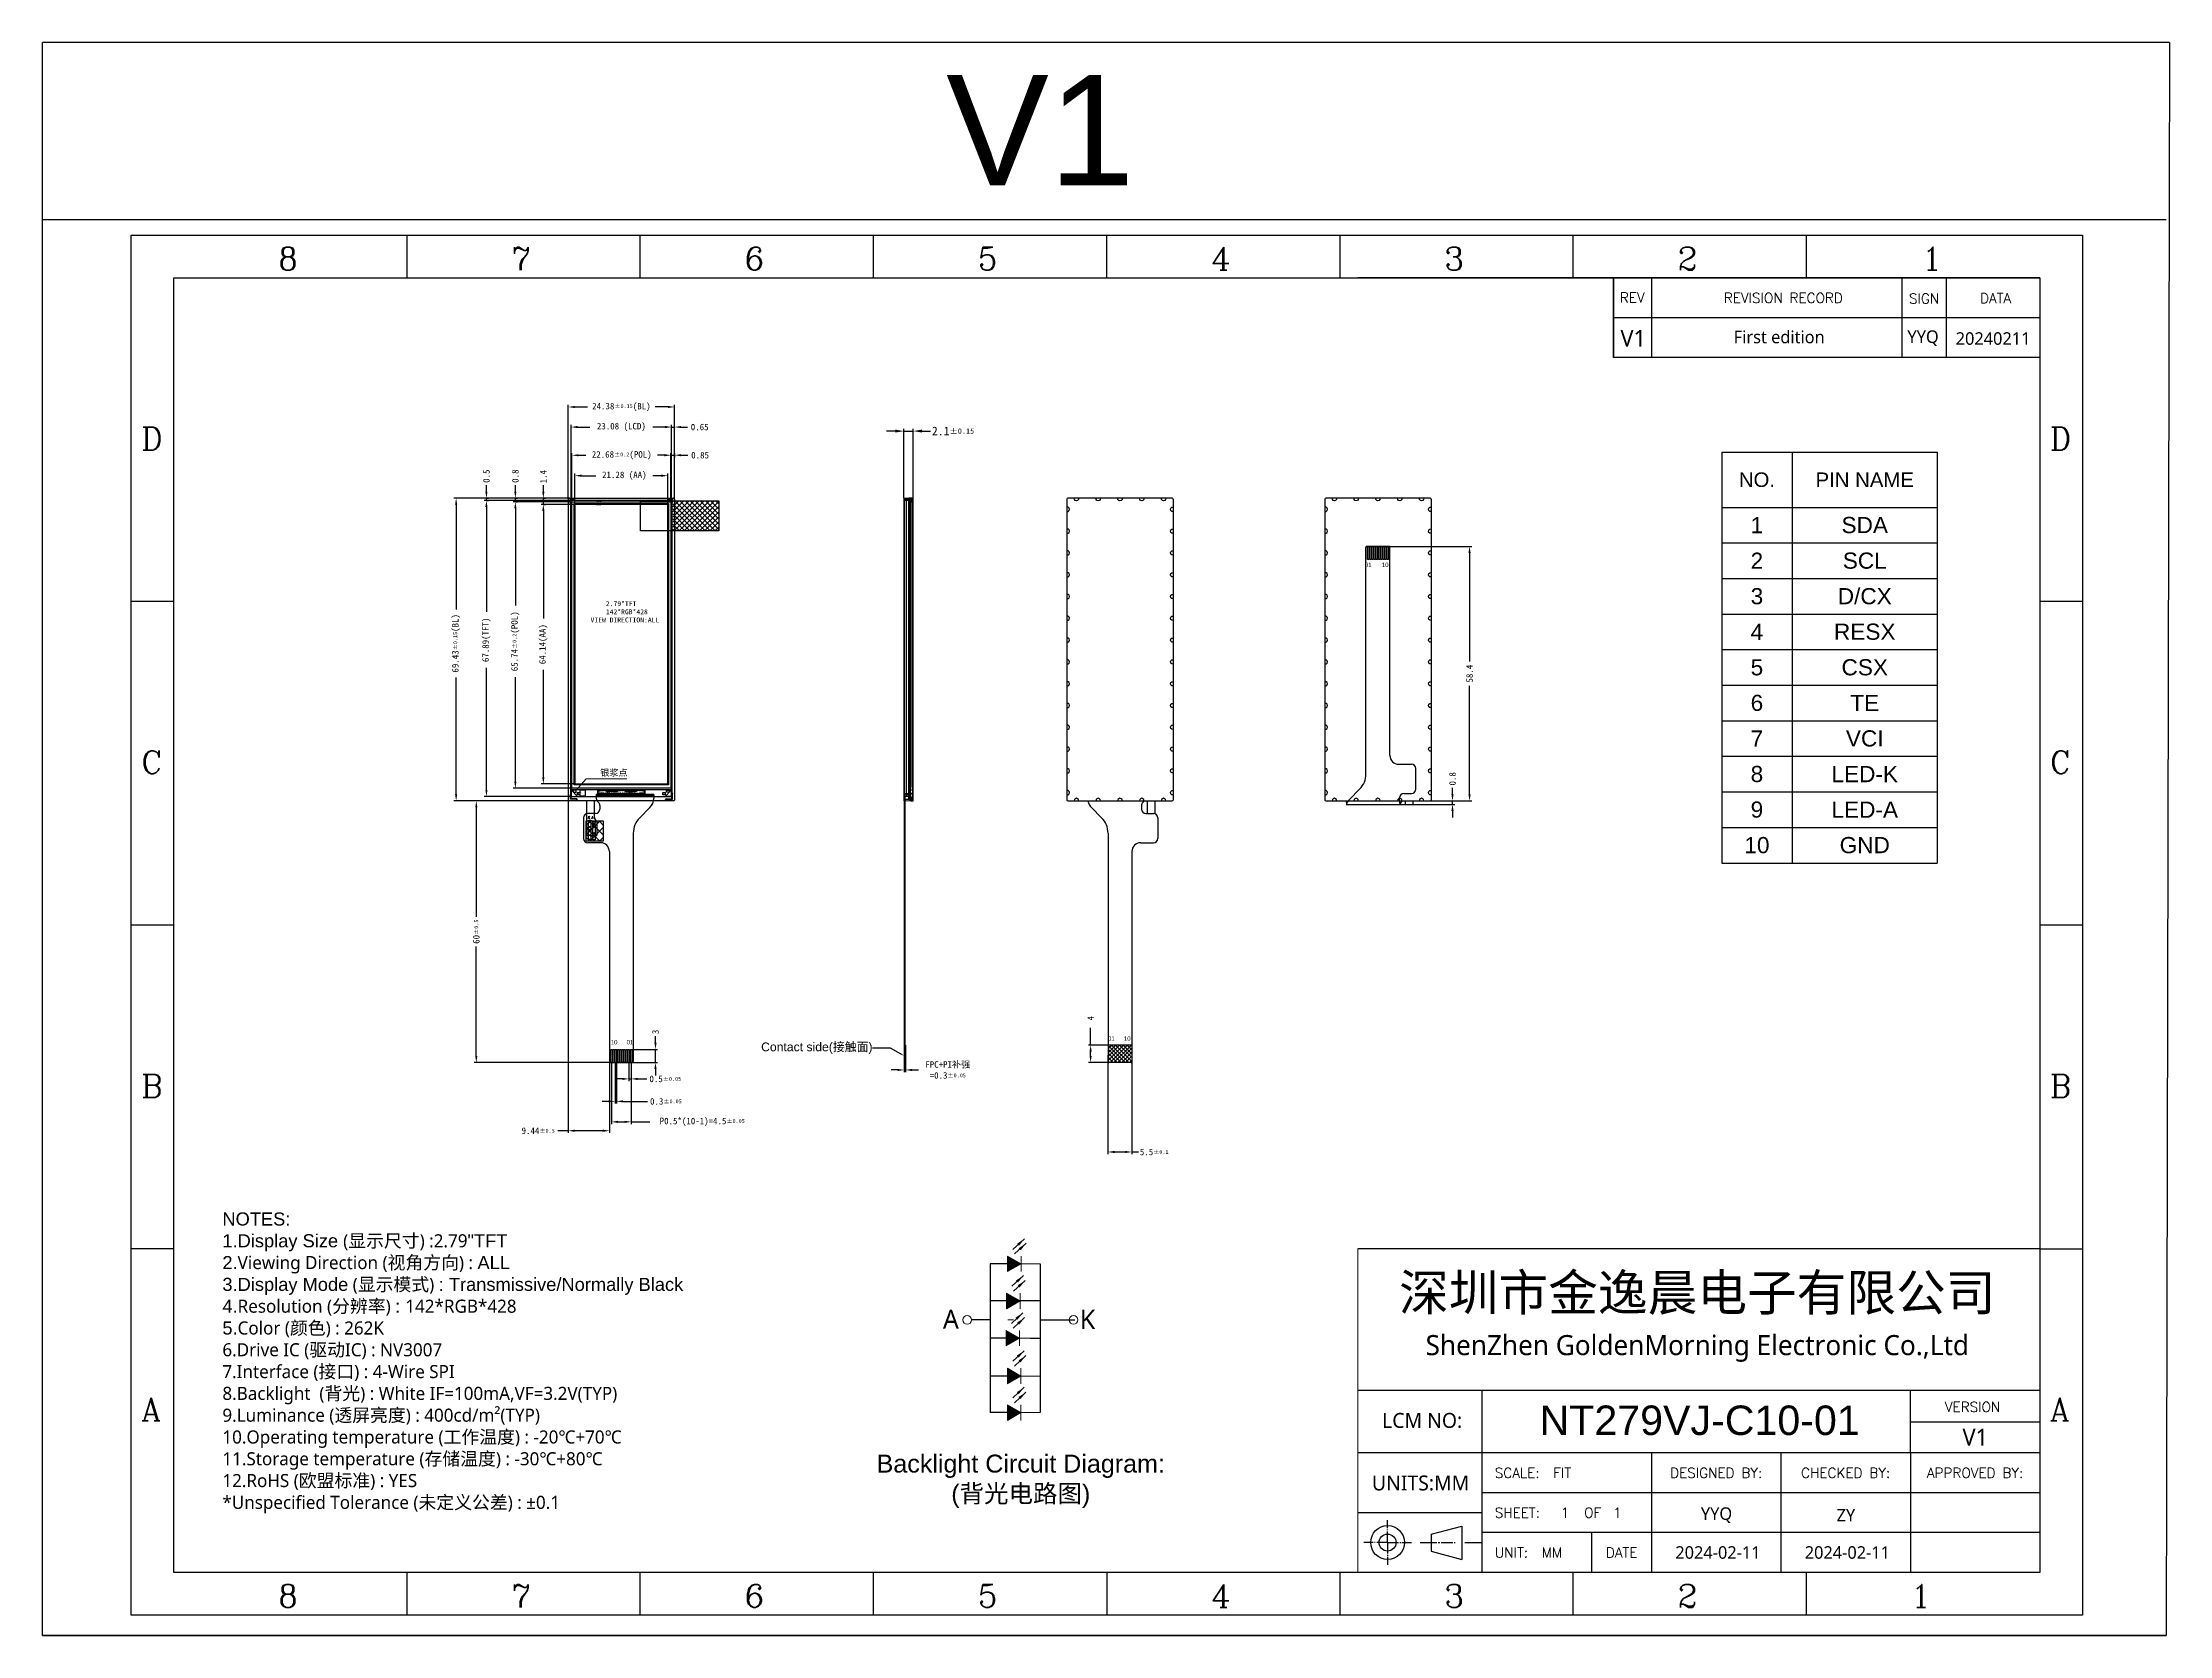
# Model space of a CAD drawing. Header units: millimetres. Extents: x 818 to 1306, y 1648 to 2013.
import ezdxf
from ezdxf import colors
from ezdxf.entities.mleader import LeaderData, LeaderLine
from ezdxf.enums import TextEntityAlignment as Align
from ezdxf.math import Vec2, Vec3

# ---------------------------------------------------------------- set-up
doc = ezdxf.new("R2010")
doc.units = ezdxf.units.MM
doc.linetypes.add('CENTER', pattern=[2, 1.25, -0.25, 0.25, -0.25])
doc.linetypes.add('HIDDEN', pattern=[0.375, 0.25, -0.125])
for name, color, linetype in [('1-标准图框', 40, 'Continuous'), ('110_000', 3, 'Continuous'), ('111_000', 3, 'Continuous'), ('112_000', 3, 'Continuous'), ('113_000', 3, 'Continuous'), ('114_000', 3, 'Continuous'), ('192_000', 3, 'Continuous'), ('249_254', 3, 'Continuous'), ('3-LCD', 4, 'Continuous'), ('3-LCD-FPC', 40, 'Continuous'), ('5-PIN文字', 7, 'Continuous'), ('6-标注', 255, 'Continuous'), ('AA', 1, 'Continuous'), ('ARRAY', 255, 'Continuous'), ('BL', 7, 'Continuous'), ('center', 1, 'CENTER'), ('CF', 211, 'Continuous'), ('DNP_NOT', 1, 'Continuous'), ('FPC', 30, 'Continuous'), ('GL', 112, 'Continuous'), ('YO', 255, 'HIDDEN')]:
    doc.layers.add(name, color=color, linetype=linetype)
doc.layers.add('尺寸线 DIM', color=3, linetype='Continuous', lineweight=15)
doc.layers.add('标注图层', color=3, linetype='Continuous', lineweight=13)
doc.styles.add('PIN文字1', font='', dxfattribs={"height": 4})
doc.styles.add('ROMANC', font='romanc.shx', dxfattribs={"bigfont": 'gbcbig.shx'})
doc.styles.add('ROMANS', font='romans.shx', dxfattribs={"width": 0.8})
doc.styles.get("Standard").update_dxf_attribs({"font": 'arial.ttf'})
doc.styles.add('TITLE', font='arial.ttf')
doc.styles.add('ZY样式1', font='')
doc.styles.add('仿宋', font='')
doc.styles.add('宋体', font='')
doc.styles.add('标准', font='romand.shx', dxfattribs={"width": 0.9, "oblique": 5})
doc.styles.get('PIN文字1').set_extended_font_data('Microsoft YaHei')
doc.styles.get('ZY样式1').set_extended_font_data('Microsoft YaHei')
doc.styles.get('仿宋').set_extended_font_data('仿宋_GB2312')
doc.styles.get('宋体').set_extended_font_data('Microsoft YaHei')
doc.dimstyles.new('_A1.5-公差0.05', dxfattribs={"dimtxt": 1.5, "dimasz": 1.5, "dimexe": 0.5, "dimexo": 0.1, "dimgap": 0.5, "dimtad": 0, "dimdsep": 46, "dimtxsty": '仿宋', "dimcen": 1.5, "dimclrd": 7, "dimclre": 7, "dimclrt": 7, "dimadec": 0, "dimazin": 2, "dimtol": 1, "dimtp": 0.05, "dimtm": 0.05, "dimtfac": 0.6, "dimtmove": 0, "dimatfit": 3, "dimfxl": 1, "dimtolj": 1, "dimarcsym": 0})
doc.dimstyles.new('_A1.5-公差0.1', dxfattribs={"dimtxt": 1.5, "dimasz": 1.5, "dimexe": 0.5, "dimexo": 0.1, "dimgap": 0.5, "dimtad": 0, "dimdsep": 46, "dimtxsty": '仿宋', "dimcen": 1.5, "dimclrd": 7, "dimclre": 7, "dimclrt": 7, "dimadec": 0, "dimazin": 2, "dimtol": 1, "dimtp": 0.1, "dimtm": 0.1, "dimtfac": 0.6, "dimtmove": 0, "dimatfit": 3, "dimfxl": 1, "dimtolj": 1, "dimarcsym": 0})
doc.dimstyles.new('_A1.5-公差0.15', dxfattribs={"dimtxt": 1.5, "dimasz": 1.5, "dimexe": 0.5, "dimexo": 0.1, "dimgap": 0.5, "dimtad": 0, "dimdsep": 46, "dimtxsty": '仿宋', "dimcen": 1.5, "dimclrd": 7, "dimclre": 7, "dimclrt": 7, "dimadec": 0, "dimazin": 2, "dimtol": 1, "dimtp": 0.15, "dimtm": 0.15, "dimtfac": 0.6, "dimtmove": 0, "dimatfit": 3, "dimfxl": 1, "dimtolj": 1, "dimarcsym": 0})
doc.dimstyles.new('_A1.5-公差0.2', dxfattribs={"dimtxt": 1.5, "dimasz": 1.5, "dimexe": 0.5, "dimexo": 0.1, "dimgap": 0.5, "dimtad": 0, "dimdsep": 46, "dimtxsty": '仿宋', "dimcen": 1.5, "dimclrd": 7, "dimclre": 7, "dimclrt": 7, "dimadec": 0, "dimazin": 2, "dimtol": 1, "dimtp": 0.2, "dimtm": 0.2, "dimtfac": 0.6, "dimtmove": 0, "dimatfit": 3, "dimfxl": 1, "dimtolj": 1, "dimarcsym": 0})
doc.dimstyles.new('_A1.5-公差0.5', dxfattribs={"dimtxt": 1.5, "dimasz": 1.5, "dimexe": 0.5, "dimexo": 0.1, "dimgap": 0.5, "dimtad": 0, "dimdsep": 46, "dimtxsty": '仿宋', "dimcen": 1.5, "dimclrd": 7, "dimclre": 7, "dimclrt": 7, "dimadec": 0, "dimazin": 2, "dimtol": 1, "dimtp": 0.5, "dimtm": 0.5, "dimtfac": 0.6, "dimtmove": 0, "dimatfit": 3, "dimfxl": 1, "dimtolj": 1, "dimarcsym": 0})
doc.dimstyles.new('_A1.5-无公差2', dxfattribs={"dimtxt": 1.5, "dimasz": 1.5, "dimexe": 0.5, "dimexo": 0.1, "dimgap": 0.5, "dimtad": 0, "dimdsep": 46, "dimtxsty": '仿宋', "dimcen": 1.5, "dimclrd": 7, "dimclre": 7, "dimclrt": 7, "dimadec": 0, "dimazin": 2, "dimtp": 0.05, "dimtm": 0.05, "dimtfac": 0.6, "dimtmove": 0, "dimatfit": 3, "dimfxl": 1, "dimtolj": 1, "dimarcsym": 0})
doc.dimstyles.new('_A2.0-公差0.15', dxfattribs={"dimtxt": 2, "dimasz": 2, "dimexe": 0.5, "dimexo": 0.1, "dimgap": 0.5, "dimtad": 0, "dimdsep": 46, "dimtxsty": '仿宋', "dimcen": 2, "dimclrd": 7, "dimclre": 7, "dimclrt": 7, "dimadec": 0, "dimazin": 2, "dimtol": 1, "dimtp": 0.15, "dimtm": 0.15, "dimtfac": 0.6, "dimtmove": 0, "dimatfit": 3, "dimfxl": 1, "dimtolj": 1, "dimarcsym": 0})
doc.dimstyles.new('DIM1', dxfattribs={"dimscale": 0, "dimtxt": 1.8, "dimasz": 1.5, "dimexe": 0.3, "dimexo": 1, "dimgap": 0.2, "dimtad": 0, "dimdsep": 46, "dimtxsty": 'Standard', "dimcen": 0.1, "dimadec": 0, "dimazin": 0, "dimtfac": 0.65, "dimtofl": 0, "dimtmove": 0, "dimatfit": 3, "dimfxl": 1, "dimtolj": 1, "dimarcsym": 0})
doc.dimstyles.new('ISO-25$7', dxfattribs={"dimscale": 0.5, "dimtxt": 2.5, "dimasz": 2, "dimexe": 0.65, "dimexo": 0, "dimtad": 0, "dimdsep": 46, "dimtxsty": 'TITLE', "dimcen": 1.6, "dimclrd": 7, "dimclre": 73, "dimclrt": 7, "dimazin": 0, "dimtfac": 1, "dimtofl": 0, "dimtmove": 0, "dimatfit": 0, "dimfxl": 1, "dimtolj": 1, "dimlwd": 9, "dimlwe": 9, "dimarcsym": 0})

# ---------------------------------------------------------------- blocks, each defined once
blk = doc.blocks.new('*T234')
at = {"color": 0, "linetype": 'ByBlock', "lineweight": -2, "transparency": 16777216}
for p, q in [((0, 0), (49.47, 0)), ((0, 0), (0, -94.25)), ((16.17, 0), (16.17, -94.25)), ((49.47, 0), (49.47, -94.25)), ((0, -12.66), (49.47, -12.66)), ((0, -20.82), (49.47, -20.82)), ((0, -28.98), (49.47, -28.98)), ((0, -37.14), (49.47, -37.14)), ((0, -45.29), (49.47, -45.29)), ((0, -53.45), (49.47, -53.45)), ((0, -61.61), (49.47, -61.61)), ((0, -69.77), (49.47, -69.77)), ((0, -77.93), (49.47, -77.93)), ((0, -86.09), (49.47, -86.09)), ((0, -94.25), (49.47, -94.25))]:
    blk.add_line(p, q, dxfattribs=at)
at = {"color": 0, "transparency": 16777216, "attachment_point": 5}
for s, insert, char_height, width in [('NO.', (8.08, -6.33), 3.341, 13.5395), ('PIN NAME', (32.82, -6.33), 3.341, 30.6737), ('1', (8.08, -16.74), 3.71, 13.5395), ('SDA', (32.82, -16.74), 3.713, 30.6737), ('2', (8.08, -24.9), 3.71, 13.5395), ('SCL', (32.82, -24.9), 3.713, 30.6737), ('3', (8.08, -33.06), 3.71, 13.5395), ('D/CX', (32.82, -33.06), 3.713, 30.6737), ('4', (8.08, -41.21), 3.71, 13.5395), ('RESX', (32.82, -41.21), 3.713, 30.6737), ('5', (8.08, -49.37), 3.71, 13.5395), ('CSX', (32.82, -49.37), 3.713, 30.6737), ('6', (8.08, -57.53), 3.71, 13.5395), ('TE', (32.82, -57.53), 3.713, 30.6737), ('7', (8.08, -65.69), 3.71, 13.5395), ('VCI', (32.82, -65.69), 3.713, 30.6737), ('8', (8.08, -73.85), 3.71, 13.5395), ('LED-K', (32.82, -73.85), 3.713, 30.6737), ('9', (8.08, -82.01), 3.71, 13.5395), ('LED-A', (32.82, -82.01), 3.713, 30.6737), ('10', (8.08, -90.17), 3.713, 13.5395), ('GND', (32.82, -90.17), 3.713, 30.6737)]:
    blk.add_mtext(s, dxfattribs=dict(at, insert=insert, char_height=char_height, width=width))
blk = doc.blocks.new('*D260')
at = {"layer": 'Defpoints', "color": 0, "transparency": 16777216}
for p in [(1018.16, 1923.9), (1016.06, 1908.49), (1018.16, 1908.39)]:
    blk.add_point(p, dxfattribs=at)
at = {"layer": '标注图层', "color": 7, "lineweight": -2, "transparency": 16777216}
for p, q in [((1014.06, 1923.9), (1012.06, 1923.9)), ((1016.06, 1908.59), (1016.06, 1924.4)), ((1016.06, 1923.9), (1018.16, 1923.9)), ((1018.16, 1908.49), (1018.16, 1924.4)), ((1020.16, 1923.9), (1022.16, 1923.9))]:
    blk.add_line(p, q, dxfattribs=at)
at = {"layer": '标注图层', "color": 7, "transparency": 16777216}
for points in [[(1014.06, 1924.24), (1014.06, 1923.57), (1016.06, 1923.9)], [(1020.16, 1924.24), (1020.16, 1923.57), (1018.16, 1923.9)]]:
    blk.add_solid(points, dxfattribs=at)
at = {"layer": '标注图层', "color": 7, "transparency": 16777216, "insert": (1027.31, 1923.9), "char_height": 2, "attachment_point": 5, "style": '仿宋'}
blk.add_mtext('\\A1;2.1{\\H1.2;±0.15}', dxfattribs=at)
blk = doc.blocks.new('*U258')
at = {"linetype": 'Continuous'}
blk.add_arc((-0.2, 0), 0.5, 258.463, 101.537, dxfattribs=at)
blk = doc.blocks.new('*U259')
at = {"linetype": 'Continuous'}
blk.add_arc((-0.2, 0), 0.5, 258.463, 101.537, dxfattribs=at)
blk = doc.blocks.new('USHDUSHUDHSD')
at = {"color": 1}
for p, q in [((19884.2, -10485.08), (19884.2, -10550.38)), ((19884.52, -10551.81), (19884.52, -10485.08)), ((19884.13, -10551.71), (19884.2, -10550.38)), ((19884.13, -10551.71), (19884.13, -10551.81)), ((19884.52, -10551.81), (19884.13, -10551.81))]:
    blk.add_line(p, q, dxfattribs=at)
at = {"layer": '尺寸线 DIM', "color": 1, "ltscale": 5}
blk.add_line((19884.52, -10485.08), (19884.2, -10485.08), dxfattribs=at)
blk = doc.blocks.new('YSGDYSGD')
at = {"layer": '尺寸线 DIM', "color": 2, "ltscale": 5}
for p, q in [((19807.96, -10484.68), (19807.96, -10551.02)), ((19808.11, -10484.68), (19807.96, -10484.68)), ((19809.06, -10484.68), (19808.91, -10484.68)), ((19809.06, -10484.68), (19809.06, -10551.02)), ((19808.11, -10551.02), (19807.96, -10551.02)), ((19809.06, -10551.02), (19808.91, -10551.02))]:
    blk.add_line(p, q, dxfattribs=at)
at = {"layer": '尺寸线 DIM', "color": 1, "ltscale": 5}
for p, q in [((19808.11, -10484.68), (19808.11, -10552.62)), ((19808.51, -10484.68), (19808.11, -10484.68)), ((19808.51, -10484.68), (19808.51, -10552.62)), ((19808.91, -10484.68), (19808.51, -10484.68)), ((19808.91, -10484.68), (19808.91, -10552.62)), ((19808.91, -10552.62), (19808.11, -10552.62))]:
    blk.add_line(p, q, dxfattribs=at)
blk = doc.blocks.new('AR_AG_PAD')
at = {"layer": 'center'}
blk.add_lwpolyline([(0.557839, 1.093748), (1.257839, 1.093748), (1.257839, 1.593748), (0.557839, 1.593748), (0.557839, 1.093748)], dxfattribs=at)
blk = doc.blocks.new('AR_CELLTEST_R')
at = {"xscale": -1}
blk.add_blockref('AR_AG_PAD', (4.557839, -0.743748), dxfattribs=at)
blk = doc.blocks.new('AR_CELLTEST_L')
blk.add_blockref('AR_AG_PAD', (-2.357839, -0.80951))
blk = doc.blocks.new('AR_CELLTEST_ALL')
for name, p in [('AR_CELLTEST_L', (0, 0.065762)), ('AR_CELLTEST_R', (16.279, 0))]:
    blk.add_blockref(name, p)
blk = doc.blocks.new('NV3006A1N_PAD')
at = {"layer": '110_000'}
for points in [[(-5.2935, 0.247), (-5.2935, 0.297), (-5.2705, 0.297), (-5.2705, 0.247), (-5.2935, 0.247)], [(-5.2935, 0.247), (-5.2935, 0.297), (-5.2705, 0.297), (-5.2705, 0.247), (-5.2935, 0.247)], [(-5.2555, 0.247), (-5.2555, 0.297), (-5.2325, 0.297), (-5.2325, 0.247), (-5.2555, 0.247)], [(-5.2175, 0.247), (-5.2175, 0.297), (-5.1945, 0.297), (-5.1945, 0.247), (-5.2175, 0.247)], [(-5.1795, 0.247), (-5.1795, 0.297), (-5.1565, 0.297), (-5.1565, 0.247), (-5.1795, 0.247)], [(-5.1415, 0.247), (-5.1415, 0.297), (-5.1185, 0.297), (-5.1185, 0.247), (-5.1415, 0.247)], [(-4.8815, 0.247), (-4.8815, 0.297), (-4.8585, 0.297), (-4.8585, 0.247), (-4.8815, 0.247)], [(-4.8435, 0.247), (-4.8435, 0.297), (-4.8205, 0.297), (-4.8205, 0.247), (-4.8435, 0.247)], [(-4.8055, 0.247), (-4.8055, 0.297), (-4.7825, 0.297), (-4.7825, 0.247), (-4.8055, 0.247)], [(-4.7675, 0.247), (-4.7675, 0.297), (-4.7445, 0.297), (-4.7445, 0.247), (-4.7675, 0.247)], [(-4.7295, 0.247), (-4.7295, 0.297), (-4.7065, 0.297), (-4.7065, 0.247), (-4.7295, 0.247)], [(-4.6915, 0.247), (-4.6915, 0.297), (-4.6685, 0.297), (-4.6685, 0.247), (-4.6915, 0.247)], [(-4.6535, 0.247), (-4.6535, 0.297), (-4.6305, 0.297), (-4.6305, 0.247), (-4.6535, 0.247)], [(-4.6155, 0.247), (-4.6155, 0.297), (-4.5925, 0.297), (-4.5925, 0.247), (-4.6155, 0.247)], [(-4.5775, 0.247), (-4.5775, 0.297), (-4.5545, 0.297), (-4.5545, 0.247), (-4.5775, 0.247)], [(-4.5395, 0.247), (-4.5395, 0.297), (-4.5165, 0.297), (-4.5165, 0.247), (-4.5395, 0.247)], [(-4.5015, 0.247), (-4.5015, 0.297), (-4.4785, 0.297), (-4.4785, 0.247), (-4.5015, 0.247)], [(-4.4635, 0.247), (-4.4635, 0.297), (-4.4405, 0.297), (-4.4405, 0.247), (-4.4635, 0.247)], [(-4.4255, 0.247), (-4.4255, 0.297), (-4.4025, 0.297), (-4.4025, 0.247), (-4.4255, 0.247)], [(-4.3875, 0.247), (-4.3875, 0.297), (-4.3645, 0.297), (-4.3645, 0.247), (-4.3875, 0.247)], [(-4.3495, 0.247), (-4.3495, 0.297), (-4.3265, 0.297), (-4.3265, 0.247), (-4.3495, 0.247)], [(-4.3115, 0.247), (-4.3115, 0.297), (-4.2885, 0.297), (-4.2885, 0.247), (-4.3115, 0.247)], [(-4.2735, 0.247), (-4.2735, 0.297), (-4.2505, 0.297), (-4.2505, 0.247), (-4.2735, 0.247)], [(-4.2355, 0.247), (-4.2355, 0.297), (-4.2125, 0.297), (-4.2125, 0.247), (-4.2355, 0.247)], [(-4.1975, 0.247), (-4.1975, 0.297), (-4.1745, 0.297), (-4.1745, 0.247), (-4.1975, 0.247)], [(-4.1595, 0.247), (-4.1595, 0.297), (-4.1365, 0.297), (-4.1365, 0.247), (-4.1595, 0.247)], [(-4.1215, 0.247), (-4.1215, 0.297), (-4.0985, 0.297), (-4.0985, 0.247), (-4.1215, 0.247)], [(-4.0835, 0.247), (-4.0835, 0.297), (-4.0605, 0.297), (-4.0605, 0.247), (-4.0835, 0.247)], [(-4.0455, 0.247), (-4.0455, 0.297), (-4.0225, 0.297), (-4.0225, 0.247), (-4.0455, 0.247)], [(-4.0075, 0.247), (-4.0075, 0.297), (-3.9845, 0.297), (-3.9845, 0.247), (-4.0075, 0.247)], [(-3.9695, 0.247), (-3.9695, 0.297), (-3.9465, 0.297), (-3.9465, 0.247), (-3.9695, 0.247)], [(-3.9315, 0.247), (-3.9315, 0.297), (-3.9085, 0.297), (-3.9085, 0.247), (-3.9315, 0.247)], [(-3.8935, 0.247), (-3.8935, 0.297), (-3.8705, 0.297), (-3.8705, 0.247), (-3.8935, 0.247)], [(-3.8555, 0.247), (-3.8555, 0.297), (-3.8325, 0.297), (-3.8325, 0.247), (-3.8555, 0.247)], [(-3.8175, 0.247), (-3.8175, 0.297), (-3.7945, 0.297), (-3.7945, 0.247), (-3.8175, 0.247)], [(-3.7795, 0.247), (-3.7795, 0.297), (-3.7565, 0.297), (-3.7565, 0.247), (-3.7795, 0.247)], [(-3.7415, 0.247), (-3.7415, 0.297), (-3.7185, 0.297), (-3.7185, 0.247), (-3.7415, 0.247)], [(-3.7035, 0.247), (-3.7035, 0.297), (-3.6805, 0.297), (-3.6805, 0.247), (-3.7035, 0.247)], [(-3.6655, 0.247), (-3.6655, 0.297), (-3.6425, 0.297), (-3.6425, 0.247), (-3.6655, 0.247)], [(-3.4445, 0.092), (-3.4445, 0.172), (-3.4315, 0.172), (-3.4315, 0.092), (-3.4445, 0.092)], [(-3.4305, 0.217), (-3.4305, 0.297), (-3.4175, 0.297), (-3.4175, 0.217), (-3.4305, 0.217)], [(-3.4165, 0.092), (-3.4165, 0.172), (-3.4035, 0.172), (-3.4035, 0.092), (-3.4165, 0.092)], [(-3.4025, 0.217), (-3.4025, 0.297), (-3.3895, 0.297), (-3.3895, 0.217), (-3.4025, 0.217)], [(-3.3885, 0.092), (-3.3885, 0.172), (-3.3755, 0.172), (-3.3755, 0.092), (-3.3885, 0.092)], [(-3.3745, 0.217), (-3.3745, 0.297), (-3.3615, 0.297), (-3.3615, 0.217), (-3.3745, 0.217)], [(-3.3605, 0.092), (-3.3605, 0.172), (-3.3475, 0.172), (-3.3475, 0.092), (-3.3605, 0.092)], [(-3.3465, 0.217), (-3.3465, 0.297), (-3.3335, 0.297), (-3.3335, 0.217), (-3.3465, 0.217)], [(-3.3325, 0.092), (-3.3325, 0.172), (-3.3195, 0.172), (-3.3195, 0.092), (-3.3325, 0.092)], [(-3.3185, 0.217), (-3.3185, 0.297), (-3.3055, 0.297), (-3.3055, 0.217), (-3.3185, 0.217)], [(-3.3045, 0.092), (-3.3045, 0.172), (-3.2915, 0.172), (-3.2915, 0.092), (-3.3045, 0.092)], [(-3.2905, 0.217), (-3.2905, 0.297), (-3.2775, 0.297), (-3.2775, 0.217), (-3.2905, 0.217)], [(-3.2765, 0.092), (-3.2765, 0.172), (-3.2635, 0.172), (-3.2635, 0.092), (-3.2765, 0.092)], [(-3.2625, 0.217), (-3.2625, 0.297), (-3.2495, 0.297), (-3.2495, 0.217), (-3.2625, 0.217)], [(-3.2485, 0.092), (-3.2485, 0.172), (-3.2355, 0.172), (-3.2355, 0.092), (-3.2485, 0.092)], [(-3.2345, 0.217), (-3.2345, 0.297), (-3.2215, 0.297), (-3.2215, 0.217), (-3.2345, 0.217)], [(-3.2205, 0.092), (-3.2205, 0.172), (-3.2075, 0.172), (-3.2075, 0.092), (-3.2205, 0.092)], [(-3.2065, 0.217), (-3.2065, 0.297), (-3.1935, 0.297), (-3.1935, 0.217), (-3.2065, 0.217)], [(-3.1925, 0.092), (-3.1925, 0.172), (-3.1795, 0.172), (-3.1795, 0.092), (-3.1925, 0.092)], [(-3.1785, 0.217), (-3.1785, 0.297), (-3.1655, 0.297), (-3.1655, 0.217), (-3.1785, 0.217)], [(-3.1645, 0.092), (-3.1645, 0.172), (-3.1515, 0.172), (-3.1515, 0.092), (-3.1645, 0.092)], [(-3.1505, 0.217), (-3.1505, 0.297), (-3.1375, 0.297), (-3.1375, 0.217), (-3.1505, 0.217)], [(-3.1365, 0.092), (-3.1365, 0.172), (-3.1235, 0.172), (-3.1235, 0.092), (-3.1365, 0.092)], [(-3.1225, 0.217), (-3.1225, 0.297), (-3.1095, 0.297), (-3.1095, 0.217), (-3.1225, 0.217)], [(-3.1085, 0.092), (-3.1085, 0.172), (-3.0955, 0.172), (-3.0955, 0.092), (-3.1085, 0.092)], [(-3.0945, 0.217), (-3.0945, 0.297), (-3.0815, 0.297), (-3.0815, 0.217), (-3.0945, 0.217)], [(-3.0805, 0.092), (-3.0805, 0.172), (-3.0675, 0.172), (-3.0675, 0.092), (-3.0805, 0.092)], [(-3.0665, 0.217), (-3.0665, 0.297), (-3.0535, 0.297), (-3.0535, 0.217), (-3.0665, 0.217)], [(-3.0525, 0.092), (-3.0525, 0.172), (-3.0395, 0.172), (-3.0395, 0.092), (-3.0525, 0.092)], [(-3.0385, 0.217), (-3.0385, 0.297), (-3.0255, 0.297), (-3.0255, 0.217), (-3.0385, 0.217)], [(-3.0245, 0.092), (-3.0245, 0.172), (-3.0115, 0.172), (-3.0115, 0.092), (-3.0245, 0.092)], [(-3.0105, 0.217), (-3.0105, 0.297), (-2.9975, 0.297), (-2.9975, 0.217), (-3.0105, 0.217)], [(-2.9965, 0.092), (-2.9965, 0.172), (-2.9835, 0.172), (-2.9835, 0.092), (-2.9965, 0.092)], [(-2.9825, 0.217), (-2.9825, 0.297), (-2.9695, 0.297), (-2.9695, 0.217), (-2.9825, 0.217)], [(-2.9685, 0.092), (-2.9685, 0.172), (-2.9555, 0.172), (-2.9555, 0.092), (-2.9685, 0.092)], [(-2.9545, 0.217), (-2.9545, 0.297), (-2.9415, 0.297), (-2.9415, 0.217), (-2.9545, 0.217)], [(-2.9405, 0.092), (-2.9405, 0.172), (-2.9275, 0.172), (-2.9275, 0.092), (-2.9405, 0.092)], [(-2.9265, 0.217), (-2.9265, 0.297), (-2.9135, 0.297), (-2.9135, 0.217), (-2.9265, 0.217)], [(-2.9125, 0.092), (-2.9125, 0.172), (-2.8995, 0.172), (-2.8995, 0.092), (-2.9125, 0.092)], [(-2.8985, 0.217), (-2.8985, 0.297), (-2.8855, 0.297), (-2.8855, 0.217), (-2.8985, 0.217)], [(-2.8845, 0.092), (-2.8845, 0.172), (-2.8715, 0.172), (-2.8715, 0.092), (-2.8845, 0.092)], [(-2.8705, 0.217), (-2.8705, 0.297), (-2.8575, 0.297), (-2.8575, 0.217), (-2.8705, 0.217)], [(-2.8565, 0.092), (-2.8565, 0.172), (-2.8435, 0.172), (-2.8435, 0.092), (-2.8565, 0.092)], [(-2.8425, 0.217), (-2.8425, 0.297), (-2.8295, 0.297), (-2.8295, 0.217), (-2.8425, 0.217)], [(-2.8285, 0.092), (-2.8285, 0.172), (-2.8155, 0.172), (-2.8155, 0.092), (-2.8285, 0.092)], [(-2.8145, 0.217), (-2.8145, 0.297), (-2.8015, 0.297), (-2.8015, 0.217), (-2.8145, 0.217)], [(-2.8005, 0.092), (-2.8005, 0.172), (-2.7875, 0.172), (-2.7875, 0.092), (-2.8005, 0.092)], [(-2.7865, 0.217), (-2.7865, 0.297), (-2.7735, 0.297), (-2.7735, 0.217), (-2.7865, 0.217)], [(-2.7725, 0.092), (-2.7725, 0.172), (-2.7595, 0.172), (-2.7595, 0.092), (-2.7725, 0.092)], [(-2.7585, 0.217), (-2.7585, 0.297), (-2.7455, 0.297), (-2.7455, 0.217), (-2.7585, 0.217)], [(-2.7445, 0.092), (-2.7445, 0.172), (-2.7315, 0.172), (-2.7315, 0.092), (-2.7445, 0.092)], [(-2.7305, 0.217), (-2.7305, 0.297), (-2.7175, 0.297), (-2.7175, 0.217), (-2.7305, 0.217)], [(-2.7165, 0.092), (-2.7165, 0.172), (-2.7035, 0.172), (-2.7035, 0.092), (-2.7165, 0.092)], [(-2.7025, 0.217), (-2.7025, 0.297), (-2.6895, 0.297), (-2.6895, 0.217), (-2.7025, 0.217)], [(-2.6885, 0.092), (-2.6885, 0.172), (-2.6755, 0.172), (-2.6755, 0.092), (-2.6885, 0.092)], [(-2.6745, 0.217), (-2.6745, 0.297), (-2.6615, 0.297), (-2.6615, 0.217), (-2.6745, 0.217)], [(-2.6605, 0.092), (-2.6605, 0.172), (-2.6475, 0.172), (-2.6475, 0.092), (-2.6605, 0.092)], [(-2.6465, 0.217), (-2.6465, 0.297), (-2.6335, 0.297), (-2.6335, 0.217), (-2.6465, 0.217)], [(-2.6325, 0.092), (-2.6325, 0.172), (-2.6195, 0.172), (-2.6195, 0.092), (-2.6325, 0.092)], [(-2.6185, 0.217), (-2.6185, 0.297), (-2.6055, 0.297), (-2.6055, 0.217), (-2.6185, 0.217)], [(-2.6045, 0.092), (-2.6045, 0.172), (-2.5915, 0.172), (-2.5915, 0.092), (-2.6045, 0.092)], [(-2.5905, 0.217), (-2.5905, 0.297), (-2.5775, 0.297), (-2.5775, 0.217), (-2.5905, 0.217)], [(-2.5765, 0.092), (-2.5765, 0.172), (-2.5635, 0.172), (-2.5635, 0.092), (-2.5765, 0.092)], [(-2.5625, 0.217), (-2.5625, 0.297), (-2.5495, 0.297), (-2.5495, 0.217), (-2.5625, 0.217)], [(-2.5485, 0.092), (-2.5485, 0.172), (-2.5355, 0.172), (-2.5355, 0.092), (-2.5485, 0.092)], [(-2.5345, 0.217), (-2.5345, 0.297), (-2.5215, 0.297), (-2.5215, 0.217), (-2.5345, 0.217)], [(-2.5205, 0.092), (-2.5205, 0.172), (-2.5075, 0.172), (-2.5075, 0.092), (-2.5205, 0.092)], [(-2.5065, 0.217), (-2.5065, 0.297), (-2.4935, 0.297), (-2.4935, 0.217), (-2.5065, 0.217)], [(-2.4925, 0.092), (-2.4925, 0.172), (-2.4795, 0.172), (-2.4795, 0.092), (-2.4925, 0.092)], [(-2.4785, 0.217), (-2.4785, 0.297), (-2.4655, 0.297), (-2.4655, 0.217), (-2.4785, 0.217)], [(-2.4645, 0.092), (-2.4645, 0.172), (-2.4515, 0.172), (-2.4515, 0.092), (-2.4645, 0.092)], [(-2.4505, 0.217), (-2.4505, 0.297), (-2.4375, 0.297), (-2.4375, 0.217), (-2.4505, 0.217)], [(-2.4365, 0.092), (-2.4365, 0.172), (-2.4235, 0.172), (-2.4235, 0.092), (-2.4365, 0.092)], [(-2.4225, 0.217), (-2.4225, 0.297), (-2.4095, 0.297), (-2.4095, 0.217), (-2.4225, 0.217)], [(-2.4085, 0.092), (-2.4085, 0.172), (-2.3955, 0.172), (-2.3955, 0.092), (-2.4085, 0.092)], [(-2.3945, 0.217), (-2.3945, 0.297), (-2.3815, 0.297), (-2.3815, 0.217), (-2.3945, 0.217)], [(-2.3805, 0.092), (-2.3805, 0.172), (-2.3675, 0.172), (-2.3675, 0.092), (-2.3805, 0.092)], [(-2.3665, 0.217), (-2.3665, 0.297), (-2.3535, 0.297), (-2.3535, 0.217), (-2.3665, 0.217)], [(-2.3525, 0.092), (-2.3525, 0.172), (-2.3395, 0.172), (-2.3395, 0.092), (-2.3525, 0.092)], [(-2.3385, 0.217), (-2.3385, 0.297), (-2.3255, 0.297), (-2.3255, 0.217), (-2.3385, 0.217)], [(-2.3245, 0.092), (-2.3245, 0.172), (-2.3115, 0.172), (-2.3115, 0.092), (-2.3245, 0.092)], [(-2.3105, 0.217), (-2.3105, 0.297), (-2.2975, 0.297), (-2.2975, 0.217), (-2.3105, 0.217)], [(-2.2965, 0.092), (-2.2965, 0.172), (-2.2835, 0.172), (-2.2835, 0.092), (-2.2965, 0.092)], [(-2.2825, 0.217), (-2.2825, 0.297), (-2.2695, 0.297), (-2.2695, 0.217), (-2.2825, 0.217)], [(-2.2685, 0.092), (-2.2685, 0.172), (-2.2555, 0.172), (-2.2555, 0.092), (-2.2685, 0.092)], [(-2.2545, 0.217), (-2.2545, 0.297), (-2.2415, 0.297), (-2.2415, 0.217), (-2.2545, 0.217)], [(-2.2405, 0.092), (-2.2405, 0.172), (-2.2275, 0.172), (-2.2275, 0.092), (-2.2405, 0.092)], [(-2.2265, 0.217), (-2.2265, 0.297), (-2.2135, 0.297), (-2.2135, 0.217), (-2.2265, 0.217)], [(-2.2125, 0.092), (-2.2125, 0.172), (-2.1995, 0.172), (-2.1995, 0.092), (-2.2125, 0.092)], [(-2.1985, 0.217), (-2.1985, 0.297), (-2.1855, 0.297), (-2.1855, 0.217), (-2.1985, 0.217)], [(-2.1845, 0.092), (-2.1845, 0.172), (-2.1715, 0.172), (-2.1715, 0.092), (-2.1845, 0.092)], [(-2.1705, 0.217), (-2.1705, 0.297), (-2.1575, 0.297), (-2.1575, 0.217), (-2.1705, 0.217)], [(-2.1565, 0.092), (-2.1565, 0.172), (-2.1435, 0.172), (-2.1435, 0.092), (-2.1565, 0.092)], [(-2.1425, 0.217), (-2.1425, 0.297), (-2.1295, 0.297), (-2.1295, 0.217), (-2.1425, 0.217)], [(-2.1285, 0.092), (-2.1285, 0.172), (-2.1155, 0.172), (-2.1155, 0.092), (-2.1285, 0.092)], [(-2.1145, 0.217), (-2.1145, 0.297), (-2.1015, 0.297), (-2.1015, 0.217), (-2.1145, 0.217)], [(-2.1005, 0.092), (-2.1005, 0.172), (-2.0875, 0.172), (-2.0875, 0.092), (-2.1005, 0.092)], [(-2.0865, 0.217), (-2.0865, 0.297), (-2.0735, 0.297), (-2.0735, 0.217), (-2.0865, 0.217)], [(-2.0725, 0.092), (-2.0725, 0.172), (-2.0595, 0.172), (-2.0595, 0.092), (-2.0725, 0.092)], [(-2.0585, 0.217), (-2.0585, 0.297), (-2.0455, 0.297), (-2.0455, 0.217), (-2.0585, 0.217)], [(-2.0445, 0.092), (-2.0445, 0.172), (-2.0315, 0.172), (-2.0315, 0.092), (-2.0445, 0.092)], [(-2.0305, 0.217), (-2.0305, 0.297), (-2.0175, 0.297), (-2.0175, 0.217), (-2.0305, 0.217)], [(-2.0165, 0.092), (-2.0165, 0.172), (-2.0035, 0.172), (-2.0035, 0.092), (-2.0165, 0.092)], [(-2.0025, 0.217), (-2.0025, 0.297), (-1.9895, 0.297), (-1.9895, 0.217), (-2.0025, 0.217)], [(-1.9885, 0.092), (-1.9885, 0.172), (-1.9755, 0.172), (-1.9755, 0.092), (-1.9885, 0.092)], [(-1.9745, 0.217), (-1.9745, 0.297), (-1.9615, 0.297), (-1.9615, 0.217), (-1.9745, 0.217)], [(-1.9605, 0.092), (-1.9605, 0.172), (-1.9475, 0.172), (-1.9475, 0.092), (-1.9605, 0.092)], [(-1.9465, 0.217), (-1.9465, 0.297), (-1.9335, 0.297), (-1.9335, 0.217), (-1.9465, 0.217)], [(-1.9325, 0.092), (-1.9325, 0.172), (-1.9195, 0.172), (-1.9195, 0.092), (-1.9325, 0.092)], [(-1.9185, 0.217), (-1.9185, 0.297), (-1.9055, 0.297), (-1.9055, 0.217), (-1.9185, 0.217)], [(-1.9045, 0.092), (-1.9045, 0.172), (-1.8915, 0.172), (-1.8915, 0.092), (-1.9045, 0.092)], [(-1.8905, 0.217), (-1.8905, 0.297), (-1.8775, 0.297), (-1.8775, 0.217), (-1.8905, 0.217)], [(-1.8765, 0.092), (-1.8765, 0.172), (-1.8635, 0.172), (-1.8635, 0.092), (-1.8765, 0.092)], [(-1.8625, 0.217), (-1.8625, 0.297), (-1.8495, 0.297), (-1.8495, 0.217), (-1.8625, 0.217)], [(-1.8485, 0.092), (-1.8485, 0.172), (-1.8355, 0.172), (-1.8355, 0.092), (-1.8485, 0.092)], [(-1.8345, 0.217), (-1.8345, 0.297), (-1.8215, 0.297), (-1.8215, 0.217), (-1.8345, 0.217)], [(-1.8205, 0.092), (-1.8205, 0.172), (-1.8075, 0.172), (-1.8075, 0.092), (-1.8205, 0.092)], [(-1.8065, 0.217), (-1.8065, 0.297), (-1.7935, 0.297), (-1.7935, 0.217), (-1.8065, 0.217)], [(-1.7925, 0.092), (-1.7925, 0.172), (-1.7795, 0.172), (-1.7795, 0.092), (-1.7925, 0.092)], [(-1.7785, 0.217), (-1.7785, 0.297), (-1.7655, 0.297), (-1.7655, 0.217), (-1.7785, 0.217)], [(-1.7645, 0.092), (-1.7645, 0.172), (-1.7515, 0.172), (-1.7515, 0.092), (-1.7645, 0.092)], [(-1.7505, 0.217), (-1.7505, 0.297), (-1.7375, 0.297), (-1.7375, 0.217), (-1.7505, 0.217)], [(-1.7365, 0.092), (-1.7365, 0.172), (-1.7235, 0.172), (-1.7235, 0.092), (-1.7365, 0.092)], [(-1.7225, 0.217), (-1.7225, 0.297), (-1.7095, 0.297), (-1.7095, 0.217), (-1.7225, 0.217)], [(-1.7085, 0.092), (-1.7085, 0.172), (-1.6955, 0.172), (-1.6955, 0.092), (-1.7085, 0.092)], [(-1.6945, 0.217), (-1.6945, 0.297), (-1.6815, 0.297), (-1.6815, 0.217), (-1.6945, 0.217)], [(-1.6805, 0.092), (-1.6805, 0.172), (-1.6675, 0.172), (-1.6675, 0.092), (-1.6805, 0.092)], [(-1.6665, 0.217), (-1.6665, 0.297), (-1.6535, 0.297), (-1.6535, 0.217), (-1.6665, 0.217)], [(-1.6525, 0.092), (-1.6525, 0.172), (-1.6395, 0.172), (-1.6395, 0.092), (-1.6525, 0.092)], [(-1.6385, 0.217), (-1.6385, 0.297), (-1.6255, 0.297), (-1.6255, 0.217), (-1.6385, 0.217)], [(-1.6245, 0.092), (-1.6245, 0.172), (-1.6115, 0.172), (-1.6115, 0.092), (-1.6245, 0.092)], [(-1.6105, 0.217), (-1.6105, 0.297), (-1.5975, 0.297), (-1.5975, 0.217), (-1.6105, 0.217)], [(-1.5965, 0.092), (-1.5965, 0.172), (-1.5835, 0.172), (-1.5835, 0.092), (-1.5965, 0.092)], [(-1.5825, 0.217), (-1.5825, 0.297), (-1.5695, 0.297), (-1.5695, 0.217), (-1.5825, 0.217)], [(-1.5685, 0.092), (-1.5685, 0.172), (-1.5555, 0.172), (-1.5555, 0.092), (-1.5685, 0.092)], [(-1.5545, 0.217), (-1.5545, 0.297), (-1.5415, 0.297), (-1.5415, 0.217), (-1.5545, 0.217)], [(-1.5405, 0.092), (-1.5405, 0.172), (-1.5275, 0.172), (-1.5275, 0.092), (-1.5405, 0.092)], [(-1.5265, 0.217), (-1.5265, 0.297), (-1.5135, 0.297), (-1.5135, 0.217), (-1.5265, 0.217)], [(-1.5125, 0.092), (-1.5125, 0.172), (-1.4995, 0.172), (-1.4995, 0.092), (-1.5125, 0.092)], [(-1.4985, 0.217), (-1.4985, 0.297), (-1.4855, 0.297), (-1.4855, 0.217), (-1.4985, 0.217)], [(-1.4845, 0.092), (-1.4845, 0.172), (-1.4715, 0.172), (-1.4715, 0.092), (-1.4845, 0.092)], [(-1.4705, 0.217), (-1.4705, 0.297), (-1.4575, 0.297), (-1.4575, 0.217), (-1.4705, 0.217)], [(-1.4565, 0.092), (-1.4565, 0.172), (-1.4435, 0.172), (-1.4435, 0.092), (-1.4565, 0.092)], [(-1.4425, 0.217), (-1.4425, 0.297), (-1.4295, 0.297), (-1.4295, 0.217), (-1.4425, 0.217)], [(-1.4285, 0.092), (-1.4285, 0.172), (-1.4155, 0.172), (-1.4155, 0.092), (-1.4285, 0.092)], [(-1.4145, 0.217), (-1.4145, 0.297), (-1.4015, 0.297), (-1.4015, 0.217), (-1.4145, 0.217)], [(-1.4005, 0.092), (-1.4005, 0.172), (-1.3875, 0.172), (-1.3875, 0.092), (-1.4005, 0.092)], [(-1.3865, 0.217), (-1.3865, 0.297), (-1.3735, 0.297), (-1.3735, 0.217), (-1.3865, 0.217)], [(-1.3725, 0.092), (-1.3725, 0.172), (-1.3595, 0.172), (-1.3595, 0.092), (-1.3725, 0.092)], [(-1.3585, 0.217), (-1.3585, 0.297), (-1.3455, 0.297), (-1.3455, 0.217), (-1.3585, 0.217)], [(-1.3445, 0.092), (-1.3445, 0.172), (-1.3315, 0.172), (-1.3315, 0.092), (-1.3445, 0.092)], [(-1.3305, 0.217), (-1.3305, 0.297), (-1.3175, 0.297), (-1.3175, 0.217), (-1.3305, 0.217)], [(-1.3165, 0.092), (-1.3165, 0.172), (-1.3035, 0.172), (-1.3035, 0.092), (-1.3165, 0.092)], [(-1.3025, 0.217), (-1.3025, 0.297), (-1.2895, 0.297), (-1.2895, 0.217), (-1.3025, 0.217)], [(-1.2885, 0.092), (-1.2885, 0.172), (-1.2755, 0.172), (-1.2755, 0.092), (-1.2885, 0.092)], [(-1.2745, 0.217), (-1.2745, 0.297), (-1.2615, 0.297), (-1.2615, 0.217), (-1.2745, 0.217)], [(-1.2605, 0.092), (-1.2605, 0.172), (-1.2475, 0.172), (-1.2475, 0.092), (-1.2605, 0.092)], [(-1.2465, 0.217), (-1.2465, 0.297), (-1.2335, 0.297), (-1.2335, 0.217), (-1.2465, 0.217)], [(-1.2325, 0.092), (-1.2325, 0.172), (-1.2195, 0.172), (-1.2195, 0.092), (-1.2325, 0.092)], [(-1.2185, 0.217), (-1.2185, 0.297), (-1.2055, 0.297), (-1.2055, 0.217), (-1.2185, 0.217)], [(-1.2045, 0.092), (-1.2045, 0.172), (-1.1915, 0.172), (-1.1915, 0.092), (-1.2045, 0.092)], [(-1.1905, 0.217), (-1.1905, 0.297), (-1.1775, 0.297), (-1.1775, 0.217), (-1.1905, 0.217)], [(-1.1765, 0.092), (-1.1765, 0.172), (-1.1635, 0.172), (-1.1635, 0.092), (-1.1765, 0.092)], [(-1.1625, 0.217), (-1.1625, 0.297), (-1.1495, 0.297), (-1.1495, 0.217), (-1.1625, 0.217)], [(-1.1485, 0.092), (-1.1485, 0.172), (-1.1355, 0.172), (-1.1355, 0.092), (-1.1485, 0.092)], [(-1.1345, 0.217), (-1.1345, 0.297), (-1.1215, 0.297), (-1.1215, 0.217), (-1.1345, 0.217)], [(-1.1205, 0.092), (-1.1205, 0.172), (-1.1075, 0.172), (-1.1075, 0.092), (-1.1205, 0.092)], [(-1.1065, 0.217), (-1.1065, 0.297), (-1.0935, 0.297), (-1.0935, 0.217), (-1.1065, 0.217)], [(-1.0925, 0.092), (-1.0925, 0.172), (-1.0795, 0.172), (-1.0795, 0.092), (-1.0925, 0.092)], [(-1.0785, 0.217), (-1.0785, 0.297), (-1.0655, 0.297), (-1.0655, 0.217), (-1.0785, 0.217)], [(-1.0645, 0.092), (-1.0645, 0.172), (-1.0515, 0.172), (-1.0515, 0.092), (-1.0645, 0.092)], [(-1.0505, 0.217), (-1.0505, 0.297), (-1.0375, 0.297), (-1.0375, 0.217), (-1.0505, 0.217)], [(-1.0365, 0.092), (-1.0365, 0.172), (-1.0235, 0.172), (-1.0235, 0.092), (-1.0365, 0.092)], [(-1.0225, 0.217), (-1.0225, 0.297), (-1.0095, 0.297), (-1.0095, 0.217), (-1.0225, 0.217)], [(-1.0085, 0.092), (-1.0085, 0.172), (-0.9955, 0.172), (-0.9955, 0.092), (-1.0085, 0.092)], [(-0.9945, 0.217), (-0.9945, 0.297), (-0.9815, 0.297), (-0.9815, 0.217), (-0.9945, 0.217)], [(-0.9805, 0.092), (-0.9805, 0.172), (-0.9675, 0.172), (-0.9675, 0.092), (-0.9805, 0.092)], [(-0.9665, 0.217), (-0.9665, 0.297), (-0.9535, 0.297), (-0.9535, 0.217), (-0.9665, 0.217)], [(-0.9525, 0.092), (-0.9525, 0.172), (-0.9395, 0.172), (-0.9395, 0.092), (-0.9525, 0.092)], [(-0.9385, 0.217), (-0.9385, 0.297), (-0.9255, 0.297), (-0.9255, 0.217), (-0.9385, 0.217)], [(-0.9245, 0.092), (-0.9245, 0.172), (-0.9115, 0.172), (-0.9115, 0.092), (-0.9245, 0.092)], [(-0.9105, 0.217), (-0.9105, 0.297), (-0.8975, 0.297), (-0.8975, 0.217), (-0.9105, 0.217)], [(-0.8965, 0.092), (-0.8965, 0.172), (-0.8835, 0.172), (-0.8835, 0.092), (-0.8965, 0.092)], [(-0.8825, 0.217), (-0.8825, 0.297), (-0.8695, 0.297), (-0.8695, 0.217), (-0.8825, 0.217)], [(0.8695, 0.217), (0.8695, 0.297), (0.8825, 0.297), (0.8825, 0.217), (0.8695, 0.217)], [(0.8835, 0.092), (0.8835, 0.172), (0.8965, 0.172), (0.8965, 0.092), (0.8835, 0.092)], [(0.8975, 0.217), (0.8975, 0.297), (0.9105, 0.297), (0.9105, 0.217), (0.8975, 0.217)], [(0.9115, 0.092), (0.9115, 0.172), (0.9245, 0.172), (0.9245, 0.092), (0.9115, 0.092)], [(0.9255, 0.217), (0.9255, 0.297), (0.9385, 0.297), (0.9385, 0.217), (0.9255, 0.217)], [(0.9395, 0.092), (0.9395, 0.172), (0.9525, 0.172), (0.9525, 0.092), (0.9395, 0.092)], [(0.9535, 0.217), (0.9535, 0.297), (0.9665, 0.297), (0.9665, 0.217), (0.9535, 0.217)], [(0.9675, 0.092), (0.9675, 0.172), (0.9805, 0.172), (0.9805, 0.092), (0.9675, 0.092)], [(0.9815, 0.217), (0.9815, 0.297), (0.9945, 0.297), (0.9945, 0.217), (0.9815, 0.217)], [(0.9955, 0.092), (0.9955, 0.172), (1.0085, 0.172), (1.0085, 0.092), (0.9955, 0.092)], [(1.0095, 0.217), (1.0095, 0.297), (1.0225, 0.297), (1.0225, 0.217), (1.0095, 0.217)], [(1.0235, 0.092), (1.0235, 0.172), (1.0365, 0.172), (1.0365, 0.092), (1.0235, 0.092)], [(1.0375, 0.217), (1.0375, 0.297), (1.0505, 0.297), (1.0505, 0.217), (1.0375, 0.217)], [(1.0515, 0.092), (1.0515, 0.172), (1.0645, 0.172), (1.0645, 0.092), (1.0515, 0.092)], [(1.0655, 0.217), (1.0655, 0.297), (1.0785, 0.297), (1.0785, 0.217), (1.0655, 0.217)], [(1.0795, 0.092), (1.0795, 0.172), (1.0925, 0.172), (1.0925, 0.092), (1.0795, 0.092)], [(1.0935, 0.217), (1.0935, 0.297), (1.1065, 0.297), (1.1065, 0.217), (1.0935, 0.217)], [(1.1075, 0.092), (1.1075, 0.172), (1.1205, 0.172), (1.1205, 0.092), (1.1075, 0.092)], [(1.1215, 0.217), (1.1215, 0.297), (1.1345, 0.297), (1.1345, 0.217), (1.1215, 0.217)], [(1.1355, 0.092), (1.1355, 0.172), (1.1485, 0.172), (1.1485, 0.092), (1.1355, 0.092)], [(1.1495, 0.217), (1.1495, 0.297), (1.1625, 0.297), (1.1625, 0.217), (1.1495, 0.217)], [(1.1635, 0.092), (1.1635, 0.172), (1.1765, 0.172), (1.1765, 0.092), (1.1635, 0.092)], [(1.1775, 0.217), (1.1775, 0.297), (1.1905, 0.297), (1.1905, 0.217), (1.1775, 0.217)], [(1.1915, 0.092), (1.1915, 0.172), (1.2045, 0.172), (1.2045, 0.092), (1.1915, 0.092)], [(1.2055, 0.217), (1.2055, 0.297), (1.2185, 0.297), (1.2185, 0.217), (1.2055, 0.217)], [(1.2195, 0.092), (1.2195, 0.172), (1.2325, 0.172), (1.2325, 0.092), (1.2195, 0.092)], [(1.2335, 0.217), (1.2335, 0.297), (1.2465, 0.297), (1.2465, 0.217), (1.2335, 0.217)], [(1.2475, 0.092), (1.2475, 0.172), (1.2605, 0.172), (1.2605, 0.092), (1.2475, 0.092)], [(1.2615, 0.217), (1.2615, 0.297), (1.2745, 0.297), (1.2745, 0.217), (1.2615, 0.217)], [(1.2755, 0.092), (1.2755, 0.172), (1.2885, 0.172), (1.2885, 0.092), (1.2755, 0.092)], [(1.2895, 0.217), (1.2895, 0.297), (1.3025, 0.297), (1.3025, 0.217), (1.2895, 0.217)], [(1.3035, 0.092), (1.3035, 0.172), (1.3165, 0.172), (1.3165, 0.092), (1.3035, 0.092)], [(1.3175, 0.217), (1.3175, 0.297), (1.3305, 0.297), (1.3305, 0.217), (1.3175, 0.217)], [(1.3315, 0.092), (1.3315, 0.172), (1.3445, 0.172), (1.3445, 0.092), (1.3315, 0.092)], [(1.3455, 0.217), (1.3455, 0.297), (1.3585, 0.297), (1.3585, 0.217), (1.3455, 0.217)], [(1.3595, 0.092), (1.3595, 0.172), (1.3725, 0.172), (1.3725, 0.092), (1.3595, 0.092)], [(1.3735, 0.217), (1.3735, 0.297), (1.3865, 0.297), (1.3865, 0.217), (1.3735, 0.217)], [(1.3875, 0.092), (1.3875, 0.172), (1.4005, 0.172), (1.4005, 0.092), (1.3875, 0.092)], [(1.4015, 0.217), (1.4015, 0.297), (1.4145, 0.297), (1.4145, 0.217), (1.4015, 0.217)], [(1.4155, 0.092), (1.4155, 0.172), (1.4285, 0.172), (1.4285, 0.092), (1.4155, 0.092)], [(1.4295, 0.217), (1.4295, 0.297), (1.4425, 0.297), (1.4425, 0.217), (1.4295, 0.217)], [(1.4435, 0.092), (1.4435, 0.172), (1.4565, 0.172), (1.4565, 0.092), (1.4435, 0.092)], [(1.4575, 0.217), (1.4575, 0.297), (1.4705, 0.297), (1.4705, 0.217), (1.4575, 0.217)], [(1.4715, 0.092), (1.4715, 0.172), (1.4845, 0.172), (1.4845, 0.092), (1.4715, 0.092)], [(1.4855, 0.217), (1.4855, 0.297), (1.4985, 0.297), (1.4985, 0.217), (1.4855, 0.217)], [(1.4995, 0.092), (1.4995, 0.172), (1.5125, 0.172), (1.5125, 0.092), (1.4995, 0.092)], [(1.5135, 0.217), (1.5135, 0.297), (1.5265, 0.297), (1.5265, 0.217), (1.5135, 0.217)], [(1.5275, 0.092), (1.5275, 0.172), (1.5405, 0.172), (1.5405, 0.092), (1.5275, 0.092)], [(1.5415, 0.217), (1.5415, 0.297), (1.5545, 0.297), (1.5545, 0.217), (1.5415, 0.217)], [(1.5555, 0.092), (1.5555, 0.172), (1.5685, 0.172), (1.5685, 0.092), (1.5555, 0.092)], [(1.5695, 0.217), (1.5695, 0.297), (1.5825, 0.297), (1.5825, 0.217), (1.5695, 0.217)], [(1.5835, 0.092), (1.5835, 0.172), (1.5965, 0.172), (1.5965, 0.092), (1.5835, 0.092)], [(1.5975, 0.217), (1.5975, 0.297), (1.6105, 0.297), (1.6105, 0.217), (1.5975, 0.217)], [(1.6115, 0.092), (1.6115, 0.172), (1.6245, 0.172), (1.6245, 0.092), (1.6115, 0.092)], [(1.6255, 0.217), (1.6255, 0.297), (1.6385, 0.297), (1.6385, 0.217), (1.6255, 0.217)], [(1.6395, 0.092), (1.6395, 0.172), (1.6525, 0.172), (1.6525, 0.092), (1.6395, 0.092)], [(1.6535, 0.217), (1.6535, 0.297), (1.6665, 0.297), (1.6665, 0.217), (1.6535, 0.217)], [(1.6675, 0.092), (1.6675, 0.172), (1.6805, 0.172), (1.6805, 0.092), (1.6675, 0.092)], [(1.6815, 0.217), (1.6815, 0.297), (1.6945, 0.297), (1.6945, 0.217), (1.6815, 0.217)], [(1.6955, 0.092), (1.6955, 0.172), (1.7085, 0.172), (1.7085, 0.092), (1.6955, 0.092)], [(1.7095, 0.217), (1.7095, 0.297), (1.7225, 0.297), (1.7225, 0.217), (1.7095, 0.217)], [(1.7235, 0.092), (1.7235, 0.172), (1.7365, 0.172), (1.7365, 0.092), (1.7235, 0.092)], [(1.7375, 0.217), (1.7375, 0.297), (1.7505, 0.297), (1.7505, 0.217), (1.7375, 0.217)], [(1.7515, 0.092), (1.7515, 0.172), (1.7645, 0.172), (1.7645, 0.092), (1.7515, 0.092)], [(1.7655, 0.217), (1.7655, 0.297), (1.7785, 0.297), (1.7785, 0.217), (1.7655, 0.217)], [(1.7795, 0.092), (1.7795, 0.172), (1.7925, 0.172), (1.7925, 0.092), (1.7795, 0.092)], [(1.7935, 0.217), (1.7935, 0.297), (1.8065, 0.297), (1.8065, 0.217), (1.7935, 0.217)], [(1.8075, 0.092), (1.8075, 0.172), (1.8205, 0.172), (1.8205, 0.092), (1.8075, 0.092)], [(1.8215, 0.217), (1.8215, 0.297), (1.8345, 0.297), (1.8345, 0.217), (1.8215, 0.217)], [(1.8355, 0.092), (1.8355, 0.172), (1.8485, 0.172), (1.8485, 0.092), (1.8355, 0.092)], [(1.8495, 0.217), (1.8495, 0.297), (1.8625, 0.297), (1.8625, 0.217), (1.8495, 0.217)], [(1.8635, 0.092), (1.8635, 0.172), (1.8765, 0.172), (1.8765, 0.092), (1.8635, 0.092)], [(1.8775, 0.217), (1.8775, 0.297), (1.8905, 0.297), (1.8905, 0.217), (1.8775, 0.217)], [(1.8915, 0.092), (1.8915, 0.172), (1.9045, 0.172), (1.9045, 0.092), (1.8915, 0.092)], [(1.9055, 0.217), (1.9055, 0.297), (1.9185, 0.297), (1.9185, 0.217), (1.9055, 0.217)], [(1.9195, 0.092), (1.9195, 0.172), (1.9325, 0.172), (1.9325, 0.092), (1.9195, 0.092)], [(1.9335, 0.217), (1.9335, 0.297), (1.9465, 0.297), (1.9465, 0.217), (1.9335, 0.217)], [(1.9475, 0.092), (1.9475, 0.172), (1.9605, 0.172), (1.9605, 0.092), (1.9475, 0.092)], [(1.9615, 0.217), (1.9615, 0.297), (1.9745, 0.297), (1.9745, 0.217), (1.9615, 0.217)], [(1.9755, 0.092), (1.9755, 0.172), (1.9885, 0.172), (1.9885, 0.092), (1.9755, 0.092)], [(1.9895, 0.217), (1.9895, 0.297), (2.0025, 0.297), (2.0025, 0.217), (1.9895, 0.217)], [(2.0035, 0.092), (2.0035, 0.172), (2.0165, 0.172), (2.0165, 0.092), (2.0035, 0.092)], [(2.0175, 0.217), (2.0175, 0.297), (2.0305, 0.297), (2.0305, 0.217), (2.0175, 0.217)], [(2.0315, 0.092), (2.0315, 0.172), (2.0445, 0.172), (2.0445, 0.092), (2.0315, 0.092)], [(2.0455, 0.217), (2.0455, 0.297), (2.0585, 0.297), (2.0585, 0.217), (2.0455, 0.217)], [(2.0595, 0.092), (2.0595, 0.172), (2.0725, 0.172), (2.0725, 0.092), (2.0595, 0.092)], [(2.0735, 0.217), (2.0735, 0.297), (2.0865, 0.297), (2.0865, 0.217), (2.0735, 0.217)], [(2.0875, 0.092), (2.0875, 0.172), (2.1005, 0.172), (2.1005, 0.092), (2.0875, 0.092)], [(2.1015, 0.217), (2.1015, 0.297), (2.1145, 0.297), (2.1145, 0.217), (2.1015, 0.217)], [(2.1155, 0.092), (2.1155, 0.172), (2.1285, 0.172), (2.1285, 0.092), (2.1155, 0.092)], [(2.1295, 0.217), (2.1295, 0.297), (2.1425, 0.297), (2.1425, 0.217), (2.1295, 0.217)], [(2.1435, 0.092), (2.1435, 0.172), (2.1565, 0.172), (2.1565, 0.092), (2.1435, 0.092)], [(2.1575, 0.217), (2.1575, 0.297), (2.1705, 0.297), (2.1705, 0.217), (2.1575, 0.217)], [(2.1715, 0.092), (2.1715, 0.172), (2.1845, 0.172), (2.1845, 0.092), (2.1715, 0.092)], [(2.1855, 0.217), (2.1855, 0.297), (2.1985, 0.297), (2.1985, 0.217), (2.1855, 0.217)], [(2.1995, 0.092), (2.1995, 0.172), (2.2125, 0.172), (2.2125, 0.092), (2.1995, 0.092)], [(2.2135, 0.217), (2.2135, 0.297), (2.2265, 0.297), (2.2265, 0.217), (2.2135, 0.217)], [(2.2275, 0.092), (2.2275, 0.172), (2.2405, 0.172), (2.2405, 0.092), (2.2275, 0.092)], [(2.2415, 0.217), (2.2415, 0.297), (2.2545, 0.297), (2.2545, 0.217), (2.2415, 0.217)], [(2.2555, 0.092), (2.2555, 0.172), (2.2685, 0.172), (2.2685, 0.092), (2.2555, 0.092)], [(2.2695, 0.217), (2.2695, 0.297), (2.2825, 0.297), (2.2825, 0.217), (2.2695, 0.217)], [(2.2835, 0.092), (2.2835, 0.172), (2.2965, 0.172), (2.2965, 0.092), (2.2835, 0.092)], [(2.2975, 0.217), (2.2975, 0.297), (2.3105, 0.297), (2.3105, 0.217), (2.2975, 0.217)], [(2.3115, 0.092), (2.3115, 0.172), (2.3245, 0.172), (2.3245, 0.092), (2.3115, 0.092)], [(2.3255, 0.217), (2.3255, 0.297), (2.3385, 0.297), (2.3385, 0.217), (2.3255, 0.217)], [(2.3395, 0.092), (2.3395, 0.172), (2.3525, 0.172), (2.3525, 0.092), (2.3395, 0.092)], [(2.3535, 0.217), (2.3535, 0.297), (2.3665, 0.297), (2.3665, 0.217), (2.3535, 0.217)], [(2.3675, 0.092), (2.3675, 0.172), (2.3805, 0.172), (2.3805, 0.092), (2.3675, 0.092)], [(2.3815, 0.217), (2.3815, 0.297), (2.3945, 0.297), (2.3945, 0.217), (2.3815, 0.217)], [(2.3955, 0.092), (2.3955, 0.172), (2.4085, 0.172), (2.4085, 0.092), (2.3955, 0.092)], [(2.4095, 0.217), (2.4095, 0.297), (2.4225, 0.297), (2.4225, 0.217), (2.4095, 0.217)], [(2.4235, 0.092), (2.4235, 0.172), (2.4365, 0.172), (2.4365, 0.092), (2.4235, 0.092)], [(2.4375, 0.217), (2.4375, 0.297), (2.4505, 0.297), (2.4505, 0.217), (2.4375, 0.217)], [(2.4515, 0.092), (2.4515, 0.172), (2.4645, 0.172), (2.4645, 0.092), (2.4515, 0.092)], [(2.4655, 0.217), (2.4655, 0.297), (2.4785, 0.297), (2.4785, 0.217), (2.4655, 0.217)], [(2.4795, 0.092), (2.4795, 0.172), (2.4925, 0.172), (2.4925, 0.092), (2.4795, 0.092)], [(2.4935, 0.217), (2.4935, 0.297), (2.5065, 0.297), (2.5065, 0.217), (2.4935, 0.217)], [(2.5075, 0.092), (2.5075, 0.172), (2.5205, 0.172), (2.5205, 0.092), (2.5075, 0.092)], [(2.5215, 0.217), (2.5215, 0.297), (2.5345, 0.297), (2.5345, 0.217), (2.5215, 0.217)], [(2.5355, 0.092), (2.5355, 0.172), (2.5485, 0.172), (2.5485, 0.092), (2.5355, 0.092)], [(2.5495, 0.217), (2.5495, 0.297), (2.5625, 0.297), (2.5625, 0.217), (2.5495, 0.217)], [(2.5635, 0.092), (2.5635, 0.172), (2.5765, 0.172), (2.5765, 0.092), (2.5635, 0.092)], [(2.5775, 0.217), (2.5775, 0.297), (2.5905, 0.297), (2.5905, 0.217), (2.5775, 0.217)], [(2.5915, 0.092), (2.5915, 0.172), (2.6045, 0.172), (2.6045, 0.092), (2.5915, 0.092)], [(2.6055, 0.217), (2.6055, 0.297), (2.6185, 0.297), (2.6185, 0.217), (2.6055, 0.217)], [(2.6195, 0.092), (2.6195, 0.172), (2.6325, 0.172), (2.6325, 0.092), (2.6195, 0.092)], [(2.6335, 0.217), (2.6335, 0.297), (2.6465, 0.297), (2.6465, 0.217), (2.6335, 0.217)], [(2.6475, 0.092), (2.6475, 0.172), (2.6605, 0.172), (2.6605, 0.092), (2.6475, 0.092)], [(2.6615, 0.217), (2.6615, 0.297), (2.6745, 0.297), (2.6745, 0.217), (2.6615, 0.217)], [(2.6755, 0.092), (2.6755, 0.172), (2.6885, 0.172), (2.6885, 0.092), (2.6755, 0.092)], [(2.6895, 0.217), (2.6895, 0.297), (2.7025, 0.297), (2.7025, 0.217), (2.6895, 0.217)], [(2.7035, 0.092), (2.7035, 0.172), (2.7165, 0.172), (2.7165, 0.092), (2.7035, 0.092)], [(2.7175, 0.217), (2.7175, 0.297), (2.7305, 0.297), (2.7305, 0.217), (2.7175, 0.217)], [(2.7315, 0.092), (2.7315, 0.172), (2.7445, 0.172), (2.7445, 0.092), (2.7315, 0.092)], [(2.7455, 0.217), (2.7455, 0.297), (2.7585, 0.297), (2.7585, 0.217), (2.7455, 0.217)], [(2.7595, 0.092), (2.7595, 0.172), (2.7725, 0.172), (2.7725, 0.092), (2.7595, 0.092)], [(2.7735, 0.217), (2.7735, 0.297), (2.7865, 0.297), (2.7865, 0.217), (2.7735, 0.217)], [(2.7875, 0.092), (2.7875, 0.172), (2.8005, 0.172), (2.8005, 0.092), (2.7875, 0.092)], [(2.8015, 0.217), (2.8015, 0.297), (2.8145, 0.297), (2.8145, 0.217), (2.8015, 0.217)], [(2.8155, 0.092), (2.8155, 0.172), (2.8285, 0.172), (2.8285, 0.092), (2.8155, 0.092)], [(2.8295, 0.217), (2.8295, 0.297), (2.8425, 0.297), (2.8425, 0.217), (2.8295, 0.217)], [(2.8435, 0.092), (2.8435, 0.172), (2.8565, 0.172), (2.8565, 0.092), (2.8435, 0.092)], [(2.8575, 0.217), (2.8575, 0.297), (2.8705, 0.297), (2.8705, 0.217), (2.8575, 0.217)], [(2.8715, 0.092), (2.8715, 0.172), (2.8845, 0.172), (2.8845, 0.092), (2.8715, 0.092)], [(2.8855, 0.217), (2.8855, 0.297), (2.8985, 0.297), (2.8985, 0.217), (2.8855, 0.217)], [(2.8995, 0.092), (2.8995, 0.172), (2.9125, 0.172), (2.9125, 0.092), (2.8995, 0.092)], [(2.9135, 0.217), (2.9135, 0.297), (2.9265, 0.297), (2.9265, 0.217), (2.9135, 0.217)], [(2.9275, 0.092), (2.9275, 0.172), (2.9405, 0.172), (2.9405, 0.092), (2.9275, 0.092)], [(2.9415, 0.217), (2.9415, 0.297), (2.9545, 0.297), (2.9545, 0.217), (2.9415, 0.217)], [(2.9555, 0.092), (2.9555, 0.172), (2.9685, 0.172), (2.9685, 0.092), (2.9555, 0.092)], [(2.9695, 0.217), (2.9695, 0.297), (2.9825, 0.297), (2.9825, 0.217), (2.9695, 0.217)], [(2.9835, 0.092), (2.9835, 0.172), (2.9965, 0.172), (2.9965, 0.092), (2.9835, 0.092)], [(2.9975, 0.217), (2.9975, 0.297), (3.0105, 0.297), (3.0105, 0.217), (2.9975, 0.217)], [(3.0115, 0.092), (3.0115, 0.172), (3.0245, 0.172), (3.0245, 0.092), (3.0115, 0.092)], [(3.0255, 0.217), (3.0255, 0.297), (3.0385, 0.297), (3.0385, 0.217), (3.0255, 0.217)], [(3.0395, 0.092), (3.0395, 0.172), (3.0525, 0.172), (3.0525, 0.092), (3.0395, 0.092)], [(3.0535, 0.217), (3.0535, 0.297), (3.0665, 0.297), (3.0665, 0.217), (3.0535, 0.217)], [(3.0675, 0.092), (3.0675, 0.172), (3.0805, 0.172), (3.0805, 0.092), (3.0675, 0.092)], [(3.0815, 0.217), (3.0815, 0.297), (3.0945, 0.297), (3.0945, 0.217), (3.0815, 0.217)], [(3.0955, 0.092), (3.0955, 0.172), (3.1085, 0.172), (3.1085, 0.092), (3.0955, 0.092)], [(3.1095, 0.217), (3.1095, 0.297), (3.1225, 0.297), (3.1225, 0.217), (3.1095, 0.217)], [(3.1235, 0.092), (3.1235, 0.172), (3.1365, 0.172), (3.1365, 0.092), (3.1235, 0.092)], [(3.1375, 0.217), (3.1375, 0.297), (3.1505, 0.297), (3.1505, 0.217), (3.1375, 0.217)], [(3.1515, 0.092), (3.1515, 0.172), (3.1645, 0.172), (3.1645, 0.092), (3.1515, 0.092)], [(3.1655, 0.217), (3.1655, 0.297), (3.1785, 0.297), (3.1785, 0.217), (3.1655, 0.217)], [(3.1795, 0.092), (3.1795, 0.172), (3.1925, 0.172), (3.1925, 0.092), (3.1795, 0.092)], [(3.1935, 0.217), (3.1935, 0.297), (3.2065, 0.297), (3.2065, 0.217), (3.1935, 0.217)], [(3.2075, 0.092), (3.2075, 0.172), (3.2205, 0.172), (3.2205, 0.092), (3.2075, 0.092)], [(3.2215, 0.217), (3.2215, 0.297), (3.2345, 0.297), (3.2345, 0.217), (3.2215, 0.217)], [(3.2355, 0.092), (3.2355, 0.172), (3.2485, 0.172), (3.2485, 0.092), (3.2355, 0.092)], [(3.2495, 0.217), (3.2495, 0.297), (3.2625, 0.297), (3.2625, 0.217), (3.2495, 0.217)], [(3.2635, 0.092), (3.2635, 0.172), (3.2765, 0.172), (3.2765, 0.092), (3.2635, 0.092)], [(3.2775, 0.217), (3.2775, 0.297), (3.2905, 0.297), (3.2905, 0.217), (3.2775, 0.217)], [(3.2915, 0.092), (3.2915, 0.172), (3.3045, 0.172), (3.3045, 0.092), (3.2915, 0.092)], [(3.3055, 0.217), (3.3055, 0.297), (3.3185, 0.297), (3.3185, 0.217), (3.3055, 0.217)], [(3.3195, 0.092), (3.3195, 0.172), (3.3325, 0.172), (3.3325, 0.092), (3.3195, 0.092)], [(3.3335, 0.217), (3.3335, 0.297), (3.3465, 0.297), (3.3465, 0.217), (3.3335, 0.217)], [(3.3475, 0.092), (3.3475, 0.172), (3.3605, 0.172), (3.3605, 0.092), (3.3475, 0.092)], [(3.3615, 0.217), (3.3615, 0.297), (3.3745, 0.297), (3.3745, 0.217), (3.3615, 0.217)], [(3.3755, 0.092), (3.3755, 0.172), (3.3885, 0.172), (3.3885, 0.092), (3.3755, 0.092)], [(3.3895, 0.217), (3.3895, 0.297), (3.4025, 0.297), (3.4025, 0.217), (3.3895, 0.217)], [(3.4035, 0.092), (3.4035, 0.172), (3.4165, 0.172), (3.4165, 0.092), (3.4035, 0.092)], [(3.4175, 0.217), (3.4175, 0.297), (3.4305, 0.297), (3.4305, 0.217), (3.4175, 0.217)], [(3.4315, 0.092), (3.4315, 0.172), (3.4445, 0.172), (3.4445, 0.092), (3.4315, 0.092)], [(3.6425, 0.247), (3.6425, 0.297), (3.6655, 0.297), (3.6655, 0.247), (3.6425, 0.247)], [(3.6805, 0.247), (3.6805, 0.297), (3.7035, 0.297), (3.7035, 0.247), (3.6805, 0.247)], [(3.7185, 0.247), (3.7185, 0.297), (3.7415, 0.297), (3.7415, 0.247), (3.7185, 0.247)], [(3.7565, 0.247), (3.7565, 0.297), (3.7795, 0.297), (3.7795, 0.247), (3.7565, 0.247)], [(3.7945, 0.247), (3.7945, 0.297), (3.8175, 0.297), (3.8175, 0.247), (3.7945, 0.247)], [(3.8325, 0.247), (3.8325, 0.297), (3.8555, 0.297), (3.8555, 0.247), (3.8325, 0.247)], [(3.8705, 0.247), (3.8705, 0.297), (3.8935, 0.297), (3.8935, 0.247), (3.8705, 0.247)], [(3.9085, 0.247), (3.9085, 0.297), (3.9315, 0.297), (3.9315, 0.247), (3.9085, 0.247)], [(3.9465, 0.247), (3.9465, 0.297), (3.9695, 0.297), (3.9695, 0.247), (3.9465, 0.247)], [(3.9845, 0.247), (3.9845, 0.297), (4.0075, 0.297), (4.0075, 0.247), (3.9845, 0.247)], [(4.0225, 0.247), (4.0225, 0.297), (4.0455, 0.297), (4.0455, 0.247), (4.0225, 0.247)], [(4.0605, 0.247), (4.0605, 0.297), (4.0835, 0.297), (4.0835, 0.247), (4.0605, 0.247)], [(4.0985, 0.247), (4.0985, 0.297), (4.1215, 0.297), (4.1215, 0.247), (4.0985, 0.247)], [(4.1365, 0.247), (4.1365, 0.297), (4.1595, 0.297), (4.1595, 0.247), (4.1365, 0.247)], [(4.1745, 0.247), (4.1745, 0.297), (4.1975, 0.297), (4.1975, 0.247), (4.1745, 0.247)], [(4.2125, 0.247), (4.2125, 0.297), (4.2355, 0.297), (4.2355, 0.247), (4.2125, 0.247)], [(4.2505, 0.247), (4.2505, 0.297), (4.2735, 0.297), (4.2735, 0.247), (4.2505, 0.247)], [(4.2885, 0.247), (4.2885, 0.297), (4.3115, 0.297), (4.3115, 0.247), (4.2885, 0.247)], [(4.3265, 0.247), (4.3265, 0.297), (4.3495, 0.297), (4.3495, 0.247), (4.3265, 0.247)], [(4.3645, 0.247), (4.3645, 0.297), (4.3875, 0.297), (4.3875, 0.247), (4.3645, 0.247)], [(4.4025, 0.247), (4.4025, 0.297), (4.4255, 0.297), (4.4255, 0.247), (4.4025, 0.247)], [(4.4405, 0.247), (4.4405, 0.297), (4.4635, 0.297), (4.4635, 0.247), (4.4405, 0.247)], [(4.4785, 0.247), (4.4785, 0.297), (4.5015, 0.297), (4.5015, 0.247), (4.4785, 0.247)], [(4.5165, 0.247), (4.5165, 0.297), (4.5395, 0.297), (4.5395, 0.247), (4.5165, 0.247)], [(4.5545, 0.247), (4.5545, 0.297), (4.5775, 0.297), (4.5775, 0.247), (4.5545, 0.247)], [(4.5925, 0.247), (4.5925, 0.297), (4.6155, 0.297), (4.6155, 0.247), (4.5925, 0.247)], [(4.6305, 0.247), (4.6305, 0.297), (4.6535, 0.297), (4.6535, 0.247), (4.6305, 0.247)], [(4.6685, 0.247), (4.6685, 0.297), (4.6915, 0.297), (4.6915, 0.247), (4.6685, 0.247)], [(4.7065, 0.247), (4.7065, 0.297), (4.7295, 0.297), (4.7295, 0.247), (4.7065, 0.247)], [(4.7445, 0.247), (4.7445, 0.297), (4.7675, 0.297), (4.7675, 0.247), (4.7445, 0.247)], [(4.7825, 0.247), (4.7825, 0.297), (4.8055, 0.297), (4.8055, 0.247), (4.7825, 0.247)], [(4.8205, 0.247), (4.8205, 0.297), (4.8435, 0.297), (4.8435, 0.247), (4.8205, 0.247)], [(4.8585, 0.247), (4.8585, 0.297), (4.8815, 0.297), (4.8815, 0.247), (4.8585, 0.247)], [(5.1185, 0.247), (5.1185, 0.297), (5.1415, 0.297), (5.1415, 0.247), (5.1185, 0.247)], [(5.1565, 0.247), (5.1565, 0.297), (5.1795, 0.297), (5.1795, 0.247), (5.1565, 0.247)], [(5.1945, 0.247), (5.1945, 0.297), (5.2175, 0.297), (5.2175, 0.247), (5.1945, 0.247)], [(5.2325, 0.247), (5.2325, 0.297), (5.2555, 0.297), (5.2555, 0.247), (5.2325, 0.247)], [(5.2705, 0.247), (5.2705, 0.297), (5.2935, 0.297), (5.2935, 0.247), (5.2705, 0.247)], [(-5.336, -0.297), (-5.336, -0.247), (-5.306, -0.247), (-5.306, -0.297), (-5.336, -0.297)], [(-5.291, -0.297), (-5.291, -0.247), (-5.261, -0.247), (-5.261, -0.297), (-5.291, -0.297)], [(-5.246, -0.297), (-5.246, -0.247), (-5.216, -0.247), (-5.216, -0.297), (-5.246, -0.297)], [(-5.201, -0.297), (-5.201, -0.247), (-5.171, -0.247), (-5.171, -0.297), (-5.201, -0.297)], [(-5.156, -0.297), (-5.156, -0.247), (-5.126, -0.247), (-5.126, -0.297), (-5.156, -0.297)], [(-5.111, -0.297), (-5.111, -0.247), (-5.081, -0.247), (-5.081, -0.297), (-5.111, -0.297)], [(-5.066, -0.297), (-5.066, -0.247), (-5.036, -0.247), (-5.036, -0.297), (-5.066, -0.297)], [(-5.021, -0.297), (-5.021, -0.247), (-4.991, -0.247), (-4.991, -0.297), (-5.021, -0.297)], [(-4.976, -0.297), (-4.976, -0.247), (-4.946, -0.247), (-4.946, -0.297), (-4.976, -0.297)], [(-4.931, -0.297), (-4.931, -0.247), (-4.901, -0.247), (-4.901, -0.297), (-4.931, -0.297)], [(-4.886, -0.297), (-4.886, -0.247), (-4.856, -0.247), (-4.856, -0.297), (-4.886, -0.297)], [(-4.841, -0.297), (-4.841, -0.247), (-4.811, -0.247), (-4.811, -0.297), (-4.841, -0.297)], [(-4.796, -0.297), (-4.796, -0.247), (-4.766, -0.247), (-4.766, -0.297), (-4.796, -0.297)], [(-4.751, -0.297), (-4.751, -0.247), (-4.721, -0.247), (-4.721, -0.297), (-4.751, -0.297)], [(-4.706, -0.297), (-4.706, -0.247), (-4.676, -0.247), (-4.676, -0.297), (-4.706, -0.297)], [(-4.661, -0.297), (-4.661, -0.247), (-4.631, -0.247), (-4.631, -0.297), (-4.661, -0.297)], [(-4.616, -0.297), (-4.616, -0.247), (-4.586, -0.247), (-4.586, -0.297), (-4.616, -0.297)], [(-4.571, -0.297), (-4.571, -0.247), (-4.541, -0.247), (-4.541, -0.297), (-4.571, -0.297)], [(-4.526, -0.297), (-4.526, -0.247), (-4.496, -0.247), (-4.496, -0.297), (-4.526, -0.297)], [(-4.481, -0.297), (-4.481, -0.247), (-4.451, -0.247), (-4.451, -0.297), (-4.481, -0.297)], [(-4.436, -0.297), (-4.436, -0.247), (-4.406, -0.247), (-4.406, -0.297), (-4.436, -0.297)], [(-4.391, -0.297), (-4.391, -0.247), (-4.361, -0.247), (-4.361, -0.297), (-4.391, -0.297)], [(-4.346, -0.297), (-4.346, -0.247), (-4.316, -0.247), (-4.316, -0.297), (-4.346, -0.297)], [(-4.301, -0.297), (-4.301, -0.247), (-4.271, -0.247), (-4.271, -0.297), (-4.301, -0.297)], [(-4.256, -0.297), (-4.256, -0.247), (-4.226, -0.247), (-4.226, -0.297), (-4.256, -0.297)], [(-4.211, -0.297), (-4.211, -0.247), (-4.181, -0.247), (-4.181, -0.297), (-4.211, -0.297)], [(-4.166, -0.297), (-4.166, -0.247), (-4.136, -0.247), (-4.136, -0.297), (-4.166, -0.297)], [(-4.121, -0.297), (-4.121, -0.247), (-4.091, -0.247), (-4.091, -0.297), (-4.121, -0.297)], [(-3.266, -0.297), (-3.266, -0.247), (-3.236, -0.247), (-3.236, -0.297), (-3.266, -0.297)], [(-3.086, -0.297), (-3.086, -0.247), (-3.056, -0.247), (-3.056, -0.297), (-3.086, -0.297)], [(-2.906, -0.297), (-2.906, -0.247), (-2.876, -0.247), (-2.876, -0.297), (-2.906, -0.297)], [(-2.726, -0.297), (-2.726, -0.247), (-2.696, -0.247), (-2.696, -0.297), (-2.726, -0.297)], [(-2.546, -0.297), (-2.546, -0.247), (-2.516, -0.247), (-2.516, -0.297), (-2.546, -0.297)], [(-2.304, -0.297), (-2.304, -0.247), (-2.274, -0.247), (-2.274, -0.297), (-2.304, -0.297)], [(-2.259, -0.297), (-2.259, -0.247), (-2.229, -0.247), (-2.229, -0.297), (-2.259, -0.297)], [(-2.214, -0.297), (-2.214, -0.247), (-2.184, -0.247), (-2.184, -0.297), (-2.214, -0.297)], [(-2.169, -0.297), (-2.169, -0.247), (-2.139, -0.247), (-2.139, -0.297), (-2.169, -0.297)], [(-2.124, -0.297), (-2.124, -0.247), (-2.094, -0.247), (-2.094, -0.297), (-2.124, -0.297)], [(-2.079, -0.297), (-2.079, -0.247), (-2.049, -0.247), (-2.049, -0.297), (-2.079, -0.297)], [(-2.034, -0.297), (-2.034, -0.247), (-2.004, -0.247), (-2.004, -0.297), (-2.034, -0.297)], [(-1.989, -0.297), (-1.989, -0.247), (-1.959, -0.247), (-1.959, -0.297), (-1.989, -0.297)], [(-1.944, -0.297), (-1.944, -0.247), (-1.914, -0.247), (-1.914, -0.297), (-1.944, -0.297)], [(-1.899, -0.297), (-1.899, -0.247), (-1.869, -0.247), (-1.869, -0.297), (-1.899, -0.297)], [(-1.854, -0.297), (-1.854, -0.247), (-1.824, -0.247), (-1.824, -0.297), (-1.854, -0.297)], [(-1.809, -0.297), (-1.809, -0.247), (-1.779, -0.247), (-1.779, -0.297), (-1.809, -0.297)], [(-1.764, -0.297), (-1.764, -0.247), (-1.734, -0.247), (-1.734, -0.297), (-1.764, -0.297)], [(-1.719, -0.297), (-1.719, -0.247), (-1.689, -0.247), (-1.689, -0.297), (-1.719, -0.297)], [(-1.674, -0.297), (-1.674, -0.247), (-1.644, -0.247), (-1.644, -0.297), (-1.674, -0.297)], [(-1.629, -0.297), (-1.629, -0.247), (-1.599, -0.247), (-1.599, -0.297), (-1.629, -0.297)], [(-1.584, -0.297), (-1.584, -0.247), (-1.554, -0.247), (-1.554, -0.297), (-1.584, -0.297)], [(-1.539, -0.297), (-1.539, -0.247), (-1.509, -0.247), (-1.509, -0.297), (-1.539, -0.297)], [(-1.314, -0.297), (-1.314, -0.247), (-1.284, -0.247), (-1.284, -0.297), (-1.314, -0.297)], [(-1.134, -0.297), (-1.134, -0.247), (-1.104, -0.247), (-1.104, -0.297), (-1.134, -0.297)], [(-0.954, -0.297), (-0.954, -0.247), (-0.924, -0.247), (-0.924, -0.297), (-0.954, -0.297)], [(-0.774, -0.297), (-0.774, -0.247), (-0.744, -0.247), (-0.744, -0.297), (-0.774, -0.297)], [(-0.594, -0.297), (-0.594, -0.247), (-0.564, -0.247), (-0.564, -0.297), (-0.594, -0.297)], [(-0.414, -0.297), (-0.414, -0.247), (-0.384, -0.247), (-0.384, -0.297), (-0.414, -0.297)], [(-0.234, -0.297), (-0.234, -0.247), (-0.204, -0.247), (-0.204, -0.297), (-0.234, -0.297)], [(-0.054, -0.297), (-0.054, -0.247), (-0.024, -0.247), (-0.024, -0.297), (-0.054, -0.297)], [(0.126, -0.297), (0.126, -0.247), (0.156, -0.247), (0.156, -0.297), (0.126, -0.297)], [(0.306, -0.297), (0.306, -0.247), (0.336, -0.247), (0.336, -0.297), (0.306, -0.297)], [(0.486, -0.297), (0.486, -0.247), (0.516, -0.247), (0.516, -0.297), (0.486, -0.297)], [(0.666, -0.297), (0.666, -0.247), (0.696, -0.247), (0.696, -0.297), (0.666, -0.297)], [(0.846, -0.297), (0.846, -0.247), (0.876, -0.247), (0.876, -0.297), (0.846, -0.297)], [(1.026, -0.297), (1.026, -0.247), (1.056, -0.247), (1.056, -0.297), (1.026, -0.297)], [(1.206, -0.297), (1.206, -0.247), (1.236, -0.247), (1.236, -0.297), (1.206, -0.297)], [(1.386, -0.297), (1.386, -0.247), (1.416, -0.247), (1.416, -0.297), (1.386, -0.297)], [(1.549, -0.297), (1.549, -0.247), (1.579, -0.247), (1.579, -0.297), (1.549, -0.297)], [(1.594, -0.297), (1.594, -0.247), (1.624, -0.247), (1.624, -0.297), (1.594, -0.297)], [(1.639, -0.297), (1.639, -0.247), (1.669, -0.247), (1.669, -0.297), (1.639, -0.297)], [(1.684, -0.297), (1.684, -0.247), (1.714, -0.247), (1.714, -0.297), (1.684, -0.297)], [(1.729, -0.297), (1.729, -0.247), (1.759, -0.247), (1.759, -0.297), (1.729, -0.297)], [(1.774, -0.297), (1.774, -0.247), (1.804, -0.247), (1.804, -0.297), (1.774, -0.297)], [(1.954, -0.297), (1.954, -0.247), (1.984, -0.247), (1.984, -0.297), (1.954, -0.297)], [(2.134, -0.297), (2.134, -0.247), (2.164, -0.247), (2.164, -0.297), (2.134, -0.297)], [(2.314, -0.297), (2.314, -0.247), (2.344, -0.247), (2.344, -0.297), (2.314, -0.297)], [(2.494, -0.297), (2.494, -0.247), (2.524, -0.247), (2.524, -0.297), (2.494, -0.297)], [(2.612, -0.297), (2.612, -0.247), (2.642, -0.247), (2.642, -0.297), (2.612, -0.297)], [(2.657, -0.297), (2.657, -0.247), (2.687, -0.247), (2.687, -0.297), (2.657, -0.297)], [(2.702, -0.297), (2.702, -0.247), (2.732, -0.247), (2.732, -0.297), (2.702, -0.297)], [(2.747, -0.297), (2.747, -0.247), (2.777, -0.247), (2.777, -0.297), (2.747, -0.297)], [(2.792, -0.297), (2.792, -0.247), (2.822, -0.247), (2.822, -0.297), (2.792, -0.297)], [(2.837, -0.297), (2.837, -0.247), (2.867, -0.247), (2.867, -0.297), (2.837, -0.297)], [(2.882, -0.297), (2.882, -0.247), (2.912, -0.247), (2.912, -0.297), (2.882, -0.297)], [(2.927, -0.297), (2.927, -0.247), (2.957, -0.247), (2.957, -0.297), (2.927, -0.297)], [(3.107, -0.297), (3.107, -0.247), (3.137, -0.247), (3.137, -0.297), (3.107, -0.297)], [(3.287, -0.297), (3.287, -0.247), (3.317, -0.247), (3.317, -0.297), (3.287, -0.297)], [(3.467, -0.297), (3.467, -0.247), (3.497, -0.247), (3.497, -0.297), (3.467, -0.297)], [(3.647, -0.297), (3.647, -0.247), (3.677, -0.247), (3.677, -0.297), (3.647, -0.297)], [(3.827, -0.297), (3.827, -0.247), (3.857, -0.247), (3.857, -0.297), (3.827, -0.297)], [(4.036, -0.297), (4.036, -0.247), (4.066, -0.247), (4.066, -0.297), (4.036, -0.297)], [(4.081, -0.297), (4.081, -0.247), (4.111, -0.247), (4.111, -0.297), (4.081, -0.297)], [(4.126, -0.297), (4.126, -0.247), (4.156, -0.247), (4.156, -0.297), (4.126, -0.297)], [(4.171, -0.297), (4.171, -0.247), (4.201, -0.247), (4.201, -0.297), (4.171, -0.297)], [(4.216, -0.297), (4.216, -0.247), (4.246, -0.247), (4.246, -0.297), (4.216, -0.297)], [(4.261, -0.297), (4.261, -0.247), (4.291, -0.247), (4.291, -0.297), (4.261, -0.297)], [(4.306, -0.297), (4.306, -0.247), (4.336, -0.247), (4.336, -0.297), (4.306, -0.297)], [(4.351, -0.297), (4.351, -0.247), (4.381, -0.247), (4.381, -0.297), (4.351, -0.297)], [(4.396, -0.297), (4.396, -0.247), (4.426, -0.247), (4.426, -0.297), (4.396, -0.297)], [(4.441, -0.297), (4.441, -0.247), (4.471, -0.247), (4.471, -0.297), (4.441, -0.297)], [(4.486, -0.297), (4.486, -0.247), (4.516, -0.247), (4.516, -0.297), (4.486, -0.297)], [(4.531, -0.297), (4.531, -0.247), (4.561, -0.247), (4.561, -0.297), (4.531, -0.297)], [(4.576, -0.297), (4.576, -0.247), (4.606, -0.247), (4.606, -0.297), (4.576, -0.297)], [(4.621, -0.297), (4.621, -0.247), (4.651, -0.247), (4.651, -0.297), (4.621, -0.297)], [(4.666, -0.297), (4.666, -0.247), (4.696, -0.247), (4.696, -0.297), (4.666, -0.297)], [(4.711, -0.297), (4.711, -0.247), (4.741, -0.247), (4.741, -0.297), (4.711, -0.297)], [(4.756, -0.297), (4.756, -0.247), (4.786, -0.247), (4.786, -0.297), (4.756, -0.297)], [(4.801, -0.297), (4.801, -0.247), (4.831, -0.247), (4.831, -0.297), (4.801, -0.297)], [(4.846, -0.297), (4.846, -0.247), (4.876, -0.247), (4.876, -0.297), (4.846, -0.297)], [(4.891, -0.297), (4.891, -0.247), (4.921, -0.247), (4.921, -0.297), (4.891, -0.297)], [(4.936, -0.297), (4.936, -0.247), (4.966, -0.247), (4.966, -0.297), (4.936, -0.297)], [(4.981, -0.297), (4.981, -0.247), (5.011, -0.247), (5.011, -0.297), (4.981, -0.297)], [(5.026, -0.297), (5.026, -0.247), (5.056, -0.247), (5.056, -0.297), (5.026, -0.297)], [(5.071, -0.297), (5.071, -0.247), (5.101, -0.247), (5.101, -0.297), (5.071, -0.297)]]:
    blk.add_lwpolyline(points, dxfattribs=at)
at = {"layer": '111_000'}
for points in [[(-5.045, 0.2815), (-5.045, 0.2965), (-4.955, 0.2965), (-4.955, 0.2815), (-5.045, 0.2815)], [(-5.045, 0.2515), (-5.045, 0.2715), (-5.025, 0.2715), (-5.025, 0.2515), (-5.045, 0.2515)], [(-4.985, 0.2515), (-4.985, 0.2965), (-5.015, 0.2965), (-5.015, 0.2515), (-4.985, 0.2515)], [(4.955, 0.2815), (4.955, 0.2965), (5.045, 0.2965), (5.045, 0.2815), (4.955, 0.2815)], [(5.015, 0.2515), (5.015, 0.2965), (4.985, 0.2965), (4.985, 0.2515), (5.015, 0.2515)], [(5.025, 0.2515), (5.025, 0.2715), (5.045, 0.2715), (5.045, 0.2515), (5.025, 0.2515)]]:
    blk.add_lwpolyline(points, dxfattribs=at)
at = {"layer": '112_000'}
for points in [[(-5.045, 0.2815), (-5.045, 0.2965), (-4.955, 0.2965), (-4.955, 0.2815), (-5.045, 0.2815)], [(-5.045, 0.2515), (-5.045, 0.2715), (-5.025, 0.2715), (-5.025, 0.2515), (-5.045, 0.2515)], [(-4.985, 0.2515), (-4.985, 0.2965), (-5.015, 0.2965), (-5.015, 0.2515), (-4.985, 0.2515)], [(4.955, 0.2815), (4.955, 0.2965), (5.045, 0.2965), (5.045, 0.2815), (4.955, 0.2815)], [(5.015, 0.2515), (5.015, 0.2965), (4.985, 0.2965), (4.985, 0.2515), (5.015, 0.2515)], [(5.025, 0.2515), (5.025, 0.2715), (5.045, 0.2715), (5.045, 0.2515), (5.025, 0.2515)]]:
    blk.add_lwpolyline(points, dxfattribs=at)
at = {"layer": '113_000'}
for points in [[(-4.9405, 0.2965), (-4.9405, 0.237), (-5.0595, 0.237), (-5.0595, 0.248), (-5.02, 0.248), (-5.02, 0.2765), (-5.0485, 0.2765), (-5.0485, 0.248), (-5.0595, 0.248), (-5.0595, 0.2965), (-5.0485, 0.2965), (-5.0485, 0.278), (-5.0185, 0.278), (-5.0185, 0.248), (-4.9815, 0.248), (-4.9815, 0.278), (-4.9515, 0.278), (-4.9515, 0.2965), (-4.9405, 0.2965)], [(-5.045, 0.2815), (-5.045, 0.2965), (-4.955, 0.2965), (-4.955, 0.2815), (-5.045, 0.2815)], [(-5.045, 0.2515), (-5.045, 0.2715), (-5.025, 0.2715), (-5.025, 0.2515), (-5.045, 0.2515)], [(-4.985, 0.2515), (-4.985, 0.2965), (-5.015, 0.2965), (-5.015, 0.2515), (-4.985, 0.2515)], [(4.9405, 0.2965), (4.9405, 0.237), (5.0595, 0.237), (5.0595, 0.248), (5.02, 0.248), (5.02, 0.2765), (5.0485, 0.2765), (5.0485, 0.248), (5.0595, 0.248), (5.0595, 0.2965), (5.0485, 0.2965), (5.0485, 0.278), (5.0185, 0.278), (5.0185, 0.248), (4.9815, 0.248), (4.9815, 0.278), (4.9515, 0.278), (4.9515, 0.2965), (4.9405, 0.2965)], [(4.955, 0.2815), (4.955, 0.2965), (5.045, 0.2965), (5.045, 0.2815), (4.955, 0.2815)], [(5.015, 0.2515), (5.015, 0.2965), (4.985, 0.2965), (4.985, 0.2515), (5.015, 0.2515)], [(5.025, 0.2515), (5.025, 0.2715), (5.045, 0.2715), (5.045, 0.2515), (5.025, 0.2515)]]:
    blk.add_lwpolyline(points, dxfattribs=at)
at = {"layer": '114_000'}
for points in [[(-5.0595, 0.2945), (-5.0595, 0.2965), (-5.058, 0.2965), (-5.058, 0.2945), (-5.0595, 0.2945)], [(-5.0595, 0.293), (-5.0595, 0.294), (-5.058, 0.294), (-5.058, 0.293), (-5.0595, 0.293)], [(-5.0595, 0.2915), (-5.0595, 0.2925), (-5.058, 0.2925), (-5.058, 0.2915), (-5.0595, 0.2915)], [(-5.0595, 0.29), (-5.0595, 0.291), (-5.058, 0.291), (-5.058, 0.29), (-5.0595, 0.29)], [(-5.0595, 0.2885), (-5.0595, 0.2895), (-5.058, 0.2895), (-5.058, 0.2885), (-5.0595, 0.2885)], [(-5.0595, 0.287), (-5.0595, 0.288), (-5.058, 0.288), (-5.058, 0.287), (-5.0595, 0.287)], [(-5.0595, 0.2855), (-5.0595, 0.2865), (-5.058, 0.2865), (-5.058, 0.2855), (-5.0595, 0.2855)], [(-5.0595, 0.284), (-5.0595, 0.285), (-5.058, 0.285), (-5.058, 0.284), (-5.0595, 0.284)], [(-5.0595, 0.2825), (-5.0595, 0.2835), (-5.058, 0.2835), (-5.058, 0.2825), (-5.0595, 0.2825)], [(-5.0595, 0.281), (-5.0595, 0.282), (-5.058, 0.282), (-5.058, 0.281), (-5.0595, 0.281)], [(-5.0595, 0.2795), (-5.0595, 0.2805), (-5.058, 0.2805), (-5.058, 0.2795), (-5.0595, 0.2795)], [(-5.0595, 0.278), (-5.0595, 0.279), (-5.058, 0.279), (-5.058, 0.278), (-5.0595, 0.278)], [(-5.0595, 0.2765), (-5.0595, 0.2775), (-5.058, 0.2775), (-5.058, 0.2765), (-5.0595, 0.2765)], [(-5.0595, 0.275), (-5.0595, 0.276), (-5.058, 0.276), (-5.058, 0.275), (-5.0595, 0.275)], [(-5.0595, 0.2735), (-5.0595, 0.2745), (-5.058, 0.2745), (-5.058, 0.2735), (-5.0595, 0.2735)], [(-5.0595, 0.272), (-5.0595, 0.273), (-5.058, 0.273), (-5.058, 0.272), (-5.0595, 0.272)], [(-5.0595, 0.2705), (-5.0595, 0.2715), (-5.058, 0.2715), (-5.058, 0.2705), (-5.0595, 0.2705)], [(-5.0595, 0.269), (-5.0595, 0.27), (-5.058, 0.27), (-5.058, 0.269), (-5.0595, 0.269)], [(-5.0595, 0.2675), (-5.0595, 0.2685), (-5.058, 0.2685), (-5.058, 0.2675), (-5.0595, 0.2675)], [(-5.0595, 0.266), (-5.0595, 0.267), (-5.058, 0.267), (-5.058, 0.266), (-5.0595, 0.266)], [(-5.0595, 0.2645), (-5.0595, 0.2655), (-5.058, 0.2655), (-5.058, 0.2645), (-5.0595, 0.2645)], [(-5.0595, 0.263), (-5.0595, 0.264), (-5.058, 0.264), (-5.058, 0.263), (-5.0595, 0.263)], [(-5.0595, 0.2615), (-5.0595, 0.2625), (-5.058, 0.2625), (-5.058, 0.2615), (-5.0595, 0.2615)], [(-5.0595, 0.26), (-5.0595, 0.261), (-5.058, 0.261), (-5.058, 0.26), (-5.0595, 0.26)], [(-5.0595, 0.2585), (-5.0595, 0.2595), (-5.058, 0.2595), (-5.058, 0.2585), (-5.0595, 0.2585)], [(-5.0595, 0.257), (-5.0595, 0.258), (-5.058, 0.258), (-5.058, 0.257), (-5.0595, 0.257)], [(-5.0595, 0.2555), (-5.0595, 0.2565), (-5.058, 0.2565), (-5.058, 0.2555), (-5.0595, 0.2555)], [(-5.0595, 0.254), (-5.0595, 0.255), (-5.058, 0.255), (-5.058, 0.254), (-5.0595, 0.254)], [(-5.0595, 0.2525), (-5.0595, 0.2535), (-5.058, 0.2535), (-5.058, 0.2525), (-5.0595, 0.2525)], [(-5.0595, 0.251), (-5.0595, 0.252), (-5.058, 0.252), (-5.058, 0.251), (-5.0595, 0.251)], [(-5.0595, 0.2495), (-5.0595, 0.2505), (-5.058, 0.2505), (-5.058, 0.2495), (-5.0595, 0.2495)], [(-5.0595, 0.248), (-5.0595, 0.249), (-5.058, 0.249), (-5.058, 0.248), (-5.0595, 0.248)], [(-5.0595, 0.2465), (-5.0595, 0.2475), (-5.058, 0.2475), (-5.058, 0.2465), (-5.0595, 0.2465)], [(-5.0595, 0.245), (-5.0595, 0.246), (-5.058, 0.246), (-5.058, 0.245), (-5.0595, 0.245)], [(-5.0595, 0.2435), (-5.0595, 0.2445), (-5.058, 0.2445), (-5.058, 0.2435), (-5.0595, 0.2435)], [(-5.0595, 0.242), (-5.0595, 0.243), (-5.058, 0.243), (-5.058, 0.242), (-5.0595, 0.242)], [(-5.0595, 0.2405), (-5.0595, 0.2415), (-5.058, 0.2415), (-5.058, 0.2405), (-5.0595, 0.2405)], [(-5.0595, 0.239), (-5.0595, 0.24), (-5.058, 0.24), (-5.058, 0.239), (-5.0595, 0.239)], [(-5.0595, 0.237), (-5.0595, 0.2385), (-5.058, 0.2385), (-5.058, 0.237), (-5.0595, 0.237)], [(-5.0575, 0.2945), (-5.0575, 0.2965), (-5.0565, 0.2965), (-5.0565, 0.2945), (-5.0575, 0.2945)], [(-5.0575, 0.293), (-5.0575, 0.294), (-5.0565, 0.294), (-5.0565, 0.293), (-5.0575, 0.293)], [(-5.0575, 0.2915), (-5.0575, 0.2925), (-5.0565, 0.2925), (-5.0565, 0.2915), (-5.0575, 0.2915)], [(-5.0575, 0.29), (-5.0575, 0.291), (-5.0565, 0.291), (-5.0565, 0.29), (-5.0575, 0.29)], [(-5.0575, 0.2885), (-5.0575, 0.2895), (-5.0565, 0.2895), (-5.0565, 0.2885), (-5.0575, 0.2885)], [(-5.0575, 0.287), (-5.0575, 0.288), (-5.0565, 0.288), (-5.0565, 0.287), (-5.0575, 0.287)], [(-5.0575, 0.2855), (-5.0575, 0.2865), (-5.0565, 0.2865), (-5.0565, 0.2855), (-5.0575, 0.2855)], [(-5.0575, 0.284), (-5.0575, 0.285), (-5.0565, 0.285), (-5.0565, 0.284), (-5.0575, 0.284)], [(-5.0575, 0.2825), (-5.0575, 0.2835), (-5.0565, 0.2835), (-5.0565, 0.2825), (-5.0575, 0.2825)], [(-5.0575, 0.281), (-5.0575, 0.282), (-5.0565, 0.282), (-5.0565, 0.281), (-5.0575, 0.281)], [(-5.0575, 0.2795), (-5.0575, 0.2805), (-5.0565, 0.2805), (-5.0565, 0.2795), (-5.0575, 0.2795)], [(-5.0575, 0.278), (-5.0575, 0.279), (-5.0565, 0.279), (-5.0565, 0.278), (-5.0575, 0.278)], [(-5.0575, 0.2765), (-5.0575, 0.2775), (-5.0565, 0.2775), (-5.0565, 0.2765), (-5.0575, 0.2765)], [(-5.0575, 0.275), (-5.0575, 0.276), (-5.0565, 0.276), (-5.0565, 0.275), (-5.0575, 0.275)], [(-5.0575, 0.2735), (-5.0575, 0.2745), (-5.0565, 0.2745), (-5.0565, 0.2735), (-5.0575, 0.2735)], [(-5.0575, 0.272), (-5.0575, 0.273), (-5.0565, 0.273), (-5.0565, 0.272), (-5.0575, 0.272)], [(-5.0575, 0.2705), (-5.0575, 0.2715), (-5.0565, 0.2715), (-5.0565, 0.2705), (-5.0575, 0.2705)], [(-5.0575, 0.269), (-5.0575, 0.27), (-5.0565, 0.27), (-5.0565, 0.269), (-5.0575, 0.269)], [(-5.0575, 0.2675), (-5.0575, 0.2685), (-5.0565, 0.2685), (-5.0565, 0.2675), (-5.0575, 0.2675)], [(-5.0575, 0.266), (-5.0575, 0.267), (-5.0565, 0.267), (-5.0565, 0.266), (-5.0575, 0.266)], [(-5.0575, 0.2645), (-5.0575, 0.2655), (-5.0565, 0.2655), (-5.0565, 0.2645), (-5.0575, 0.2645)], [(-5.0575, 0.263), (-5.0575, 0.264), (-5.0565, 0.264), (-5.0565, 0.263), (-5.0575, 0.263)], [(-5.0575, 0.2615), (-5.0575, 0.2625), (-5.0565, 0.2625), (-5.0565, 0.2615), (-5.0575, 0.2615)], [(-5.0575, 0.26), (-5.0575, 0.261), (-5.0565, 0.261), (-5.0565, 0.26), (-5.0575, 0.26)], [(-5.0575, 0.2585), (-5.0575, 0.2595), (-5.0565, 0.2595), (-5.0565, 0.2585), (-5.0575, 0.2585)], [(-5.0575, 0.257), (-5.0575, 0.258), (-5.0565, 0.258), (-5.0565, 0.257), (-5.0575, 0.257)], [(-5.0575, 0.2555), (-5.0575, 0.2565), (-5.0565, 0.2565), (-5.0565, 0.2555), (-5.0575, 0.2555)], [(-5.0575, 0.254), (-5.0575, 0.255), (-5.0565, 0.255), (-5.0565, 0.254), (-5.0575, 0.254)], [(-5.0575, 0.2525), (-5.0575, 0.2535), (-5.0565, 0.2535), (-5.0565, 0.2525), (-5.0575, 0.2525)], [(-5.0575, 0.251), (-5.0575, 0.252), (-5.0565, 0.252), (-5.0565, 0.251), (-5.0575, 0.251)], [(-5.0575, 0.2495), (-5.0575, 0.2505), (-5.0565, 0.2505), (-5.0565, 0.2495), (-5.0575, 0.2495)], [(-5.0575, 0.248), (-5.0575, 0.249), (-5.0565, 0.249), (-5.0565, 0.248), (-5.0575, 0.248)], [(-5.0575, 0.2465), (-5.0575, 0.2475), (-5.0565, 0.2475), (-5.0565, 0.2465), (-5.0575, 0.2465)], [(-5.0575, 0.245), (-5.0575, 0.246), (-5.0565, 0.246), (-5.0565, 0.245), (-5.0575, 0.245)], [(-5.0575, 0.2435), (-5.0575, 0.2445), (-5.0565, 0.2445), (-5.0565, 0.2435), (-5.0575, 0.2435)], [(-5.0575, 0.242), (-5.0575, 0.243), (-5.0565, 0.243), (-5.0565, 0.242), (-5.0575, 0.242)], [(-5.0575, 0.2405), (-5.0575, 0.2415), (-5.0565, 0.2415), (-5.0565, 0.2405), (-5.0575, 0.2405)], [(-5.0575, 0.239), (-5.0575, 0.24), (-5.0565, 0.24), (-5.0565, 0.239), (-5.0575, 0.239)], [(-5.0575, 0.237), (-5.0575, 0.2385), (-5.0565, 0.2385), (-5.0565, 0.237), (-5.0575, 0.237)], [(-5.056, 0.2945), (-5.056, 0.2965), (-5.055, 0.2965), (-5.055, 0.2945), (-5.056, 0.2945)], [(-5.056, 0.293), (-5.056, 0.294), (-5.055, 0.294), (-5.055, 0.293), (-5.056, 0.293)], [(-5.056, 0.2915), (-5.056, 0.2925), (-5.055, 0.2925), (-5.055, 0.2915), (-5.056, 0.2915)], [(-5.056, 0.29), (-5.056, 0.291), (-5.055, 0.291), (-5.055, 0.29), (-5.056, 0.29)], [(-5.056, 0.2885), (-5.056, 0.2895), (-5.055, 0.2895), (-5.055, 0.2885), (-5.056, 0.2885)], [(-5.056, 0.287), (-5.056, 0.288), (-5.055, 0.288), (-5.055, 0.287), (-5.056, 0.287)], [(-5.056, 0.2855), (-5.056, 0.2865), (-5.055, 0.2865), (-5.055, 0.2855), (-5.056, 0.2855)], [(-5.056, 0.284), (-5.056, 0.285), (-5.055, 0.285), (-5.055, 0.284), (-5.056, 0.284)], [(-5.056, 0.2825), (-5.056, 0.2835), (-5.055, 0.2835), (-5.055, 0.2825), (-5.056, 0.2825)], [(-5.056, 0.281), (-5.056, 0.282), (-5.055, 0.282), (-5.055, 0.281), (-5.056, 0.281)], [(-5.056, 0.2795), (-5.056, 0.2805), (-5.055, 0.2805), (-5.055, 0.2795), (-5.056, 0.2795)], [(-5.056, 0.278), (-5.056, 0.279), (-5.055, 0.279), (-5.055, 0.278), (-5.056, 0.278)], [(-5.056, 0.2765), (-5.056, 0.2775), (-5.055, 0.2775), (-5.055, 0.2765), (-5.056, 0.2765)], [(-5.056, 0.275), (-5.056, 0.276), (-5.055, 0.276), (-5.055, 0.275), (-5.056, 0.275)], [(-5.056, 0.2735), (-5.056, 0.2745), (-5.055, 0.2745), (-5.055, 0.2735), (-5.056, 0.2735)], [(-5.056, 0.272), (-5.056, 0.273), (-5.055, 0.273), (-5.055, 0.272), (-5.056, 0.272)], [(-5.056, 0.2705), (-5.056, 0.2715), (-5.055, 0.2715), (-5.055, 0.2705), (-5.056, 0.2705)], [(-5.056, 0.269), (-5.056, 0.27), (-5.055, 0.27), (-5.055, 0.269), (-5.056, 0.269)], [(-5.056, 0.2675), (-5.056, 0.2685), (-5.055, 0.2685), (-5.055, 0.2675), (-5.056, 0.2675)], [(-5.056, 0.266), (-5.056, 0.267), (-5.055, 0.267), (-5.055, 0.266), (-5.056, 0.266)], [(-5.056, 0.2645), (-5.056, 0.2655), (-5.055, 0.2655), (-5.055, 0.2645), (-5.056, 0.2645)], [(-5.056, 0.263), (-5.056, 0.264), (-5.055, 0.264), (-5.055, 0.263), (-5.056, 0.263)], [(-5.056, 0.2615), (-5.056, 0.2625), (-5.055, 0.2625), (-5.055, 0.2615), (-5.056, 0.2615)], [(-5.056, 0.26), (-5.056, 0.261), (-5.055, 0.261), (-5.055, 0.26), (-5.056, 0.26)], [(-5.056, 0.2585), (-5.056, 0.2595), (-5.055, 0.2595), (-5.055, 0.2585), (-5.056, 0.2585)], [(-5.056, 0.257), (-5.056, 0.258), (-5.055, 0.258), (-5.055, 0.257), (-5.056, 0.257)], [(-5.056, 0.2555), (-5.056, 0.2565), (-5.055, 0.2565), (-5.055, 0.2555), (-5.056, 0.2555)], [(-5.056, 0.254), (-5.056, 0.255), (-5.055, 0.255), (-5.055, 0.254), (-5.056, 0.254)], [(-5.056, 0.2525), (-5.056, 0.2535), (-5.055, 0.2535), (-5.055, 0.2525), (-5.056, 0.2525)], [(-5.056, 0.251), (-5.056, 0.252), (-5.055, 0.252), (-5.055, 0.251), (-5.056, 0.251)], [(-5.056, 0.2495), (-5.056, 0.2505), (-5.055, 0.2505), (-5.055, 0.2495), (-5.056, 0.2495)], [(-5.056, 0.248), (-5.056, 0.249), (-5.055, 0.249), (-5.055, 0.248), (-5.056, 0.248)], [(-5.056, 0.2465), (-5.056, 0.2475), (-5.055, 0.2475), (-5.055, 0.2465), (-5.056, 0.2465)], [(-5.056, 0.245), (-5.056, 0.246), (-5.055, 0.246), (-5.055, 0.245), (-5.056, 0.245)], [(-5.056, 0.2435), (-5.056, 0.2445), (-5.055, 0.2445), (-5.055, 0.2435), (-5.056, 0.2435)], [(-5.056, 0.242), (-5.056, 0.243), (-5.055, 0.243), (-5.055, 0.242), (-5.056, 0.242)], [(-5.056, 0.2405), (-5.056, 0.2415), (-5.055, 0.2415), (-5.055, 0.2405), (-5.056, 0.2405)], [(-5.056, 0.239), (-5.056, 0.24), (-5.055, 0.24), (-5.055, 0.239), (-5.056, 0.239)], [(-5.056, 0.237), (-5.056, 0.2385), (-5.055, 0.2385), (-5.055, 0.237), (-5.056, 0.237)], [(-5.0545, 0.2945), (-5.0545, 0.2965), (-5.0535, 0.2965), (-5.0535, 0.2945), (-5.0545, 0.2945)], [(-5.0545, 0.293), (-5.0545, 0.294), (-5.0535, 0.294), (-5.0535, 0.293), (-5.0545, 0.293)], [(-5.0545, 0.2915), (-5.0545, 0.2925), (-5.0535, 0.2925), (-5.0535, 0.2915), (-5.0545, 0.2915)], [(-5.0545, 0.29), (-5.0545, 0.291), (-5.0535, 0.291), (-5.0535, 0.29), (-5.0545, 0.29)], [(-5.0545, 0.2885), (-5.0545, 0.2895), (-5.0535, 0.2895), (-5.0535, 0.2885), (-5.0545, 0.2885)], [(-5.0545, 0.287), (-5.0545, 0.288), (-5.0535, 0.288), (-5.0535, 0.287), (-5.0545, 0.287)], [(-5.0545, 0.2855), (-5.0545, 0.2865), (-5.0535, 0.2865), (-5.0535, 0.2855), (-5.0545, 0.2855)], [(-5.0545, 0.284), (-5.0545, 0.285), (-5.0535, 0.285), (-5.0535, 0.284), (-5.0545, 0.284)], [(-5.0545, 0.2825), (-5.0545, 0.2835), (-5.0535, 0.2835), (-5.0535, 0.2825), (-5.0545, 0.2825)], [(-5.0545, 0.281), (-5.0545, 0.282), (-5.0535, 0.282), (-5.0535, 0.281), (-5.0545, 0.281)], [(-5.0545, 0.2795), (-5.0545, 0.2805), (-5.0535, 0.2805), (-5.0535, 0.2795), (-5.0545, 0.2795)], [(-5.0545, 0.278), (-5.0545, 0.279), (-5.0535, 0.279), (-5.0535, 0.278), (-5.0545, 0.278)], [(-5.0545, 0.2765), (-5.0545, 0.2775), (-5.0535, 0.2775), (-5.0535, 0.2765), (-5.0545, 0.2765)], [(-5.0545, 0.275), (-5.0545, 0.276), (-5.0535, 0.276), (-5.0535, 0.275), (-5.0545, 0.275)], [(-5.0545, 0.2735), (-5.0545, 0.2745), (-5.0535, 0.2745), (-5.0535, 0.2735), (-5.0545, 0.2735)], [(-5.0545, 0.272), (-5.0545, 0.273), (-5.0535, 0.273), (-5.0535, 0.272), (-5.0545, 0.272)], [(-5.0545, 0.2705), (-5.0545, 0.2715), (-5.0535, 0.2715), (-5.0535, 0.2705), (-5.0545, 0.2705)], [(-5.0545, 0.269), (-5.0545, 0.27), (-5.0535, 0.27), (-5.0535, 0.269), (-5.0545, 0.269)], [(-5.0545, 0.2675), (-5.0545, 0.2685), (-5.0535, 0.2685), (-5.0535, 0.2675), (-5.0545, 0.2675)], [(-5.0545, 0.266), (-5.0545, 0.267), (-5.0535, 0.267), (-5.0535, 0.266), (-5.0545, 0.266)], [(-5.0545, 0.2645), (-5.0545, 0.2655), (-5.0535, 0.2655), (-5.0535, 0.2645), (-5.0545, 0.2645)], [(-5.0545, 0.263), (-5.0545, 0.264), (-5.0535, 0.264), (-5.0535, 0.263), (-5.0545, 0.263)], [(-5.0545, 0.2615), (-5.0545, 0.2625), (-5.0535, 0.2625), (-5.0535, 0.2615), (-5.0545, 0.2615)], [(-5.0545, 0.26), (-5.0545, 0.261), (-5.0535, 0.261), (-5.0535, 0.26), (-5.0545, 0.26)], [(-5.0545, 0.2585), (-5.0545, 0.2595), (-5.0535, 0.2595), (-5.0535, 0.2585), (-5.0545, 0.2585)], [(-5.0545, 0.257), (-5.0545, 0.258), (-5.0535, 0.258), (-5.0535, 0.257), (-5.0545, 0.257)], [(-5.0545, 0.2555), (-5.0545, 0.2565), (-5.0535, 0.2565), (-5.0535, 0.2555), (-5.0545, 0.2555)], [(-5.0545, 0.254), (-5.0545, 0.255), (-5.0535, 0.255), (-5.0535, 0.254), (-5.0545, 0.254)], [(-5.0545, 0.2525), (-5.0545, 0.2535), (-5.0535, 0.2535), (-5.0535, 0.2525), (-5.0545, 0.2525)], [(-5.0545, 0.251), (-5.0545, 0.252), (-5.0535, 0.252), (-5.0535, 0.251), (-5.0545, 0.251)], [(-5.0545, 0.2495), (-5.0545, 0.2505), (-5.0535, 0.2505), (-5.0535, 0.2495), (-5.0545, 0.2495)], [(-5.0545, 0.248), (-5.0545, 0.249), (-5.0535, 0.249), (-5.0535, 0.248), (-5.0545, 0.248)], [(-5.0545, 0.2465), (-5.0545, 0.2475), (-5.0535, 0.2475), (-5.0535, 0.2465), (-5.0545, 0.2465)], [(-5.0545, 0.245), (-5.0545, 0.246), (-5.0535, 0.246), (-5.0535, 0.245), (-5.0545, 0.245)], [(-5.0545, 0.2435), (-5.0545, 0.2445), (-5.0535, 0.2445), (-5.0535, 0.2435), (-5.0545, 0.2435)], [(-5.0545, 0.242), (-5.0545, 0.243), (-5.0535, 0.243), (-5.0535, 0.242), (-5.0545, 0.242)], [(-5.0545, 0.2405), (-5.0545, 0.2415), (-5.0535, 0.2415), (-5.0535, 0.2405), (-5.0545, 0.2405)], [(-5.0545, 0.239), (-5.0545, 0.24), (-5.0535, 0.24), (-5.0535, 0.239), (-5.0545, 0.239)], [(-5.0545, 0.237), (-5.0545, 0.2385), (-5.0535, 0.2385), (-5.0535, 0.237), (-5.0545, 0.237)], [(-5.053, 0.2945), (-5.053, 0.2965), (-5.052, 0.2965), (-5.052, 0.2945), (-5.053, 0.2945)], [(-5.053, 0.293), (-5.053, 0.294), (-5.052, 0.294), (-5.052, 0.293), (-5.053, 0.293)], [(-5.053, 0.2915), (-5.053, 0.2925), (-5.052, 0.2925), (-5.052, 0.2915), (-5.053, 0.2915)], [(-5.053, 0.29), (-5.053, 0.291), (-5.052, 0.291), (-5.052, 0.29), (-5.053, 0.29)], [(-5.053, 0.2885), (-5.053, 0.2895), (-5.052, 0.2895), (-5.052, 0.2885), (-5.053, 0.2885)], [(-5.053, 0.287), (-5.053, 0.288), (-5.052, 0.288), (-5.052, 0.287), (-5.053, 0.287)], [(-5.053, 0.2855), (-5.053, 0.2865), (-5.052, 0.2865), (-5.052, 0.2855), (-5.053, 0.2855)], [(-5.053, 0.284), (-5.053, 0.285), (-5.052, 0.285), (-5.052, 0.284), (-5.053, 0.284)], [(-5.053, 0.2825), (-5.053, 0.2835), (-5.052, 0.2835), (-5.052, 0.2825), (-5.053, 0.2825)], [(-5.053, 0.281), (-5.053, 0.282), (-5.052, 0.282), (-5.052, 0.281), (-5.053, 0.281)], [(-5.053, 0.2795), (-5.053, 0.2805), (-5.052, 0.2805), (-5.052, 0.2795), (-5.053, 0.2795)], [(-5.053, 0.278), (-5.053, 0.279), (-5.052, 0.279), (-5.052, 0.278), (-5.053, 0.278)], [(-5.053, 0.2765), (-5.053, 0.2775), (-5.052, 0.2775), (-5.052, 0.2765), (-5.053, 0.2765)], [(-5.053, 0.275), (-5.053, 0.276), (-5.052, 0.276), (-5.052, 0.275), (-5.053, 0.275)], [(-5.053, 0.2735), (-5.053, 0.2745), (-5.052, 0.2745), (-5.052, 0.2735), (-5.053, 0.2735)], [(-5.053, 0.272), (-5.053, 0.273), (-5.052, 0.273), (-5.052, 0.272), (-5.053, 0.272)], [(-5.053, 0.2705), (-5.053, 0.2715), (-5.052, 0.2715), (-5.052, 0.2705), (-5.053, 0.2705)], [(-5.053, 0.269), (-5.053, 0.27), (-5.052, 0.27), (-5.052, 0.269), (-5.053, 0.269)], [(-5.053, 0.2675), (-5.053, 0.2685), (-5.052, 0.2685), (-5.052, 0.2675), (-5.053, 0.2675)], [(-5.053, 0.266), (-5.053, 0.267), (-5.052, 0.267), (-5.052, 0.266), (-5.053, 0.266)], [(-5.053, 0.2645), (-5.053, 0.2655), (-5.052, 0.2655), (-5.052, 0.2645), (-5.053, 0.2645)], [(-5.053, 0.263), (-5.053, 0.264), (-5.052, 0.264), (-5.052, 0.263), (-5.053, 0.263)], [(-5.053, 0.2615), (-5.053, 0.2625), (-5.052, 0.2625), (-5.052, 0.2615), (-5.053, 0.2615)], [(-5.053, 0.26), (-5.053, 0.261), (-5.052, 0.261), (-5.052, 0.26), (-5.053, 0.26)], [(-5.053, 0.2585), (-5.053, 0.2595), (-5.052, 0.2595), (-5.052, 0.2585), (-5.053, 0.2585)], [(-5.053, 0.257), (-5.053, 0.258), (-5.052, 0.258), (-5.052, 0.257), (-5.053, 0.257)], [(-5.053, 0.2555), (-5.053, 0.2565), (-5.052, 0.2565), (-5.052, 0.2555), (-5.053, 0.2555)], [(-5.053, 0.254), (-5.053, 0.255), (-5.052, 0.255), (-5.052, 0.254), (-5.053, 0.254)], [(-5.053, 0.2525), (-5.053, 0.2535), (-5.052, 0.2535), (-5.052, 0.2525), (-5.053, 0.2525)], [(-5.053, 0.251), (-5.053, 0.252), (-5.052, 0.252), (-5.052, 0.251), (-5.053, 0.251)], [(-5.053, 0.2495), (-5.053, 0.2505), (-5.052, 0.2505), (-5.052, 0.2495), (-5.053, 0.2495)], [(-5.053, 0.248), (-5.053, 0.249), (-5.052, 0.249), (-5.052, 0.248), (-5.053, 0.248)], [(-5.053, 0.2465), (-5.053, 0.2475), (-5.052, 0.2475), (-5.052, 0.2465), (-5.053, 0.2465)], [(-5.053, 0.245), (-5.053, 0.246), (-5.052, 0.246), (-5.052, 0.245), (-5.053, 0.245)], [(-5.053, 0.2435), (-5.053, 0.2445), (-5.052, 0.2445), (-5.052, 0.2435), (-5.053, 0.2435)], [(-5.053, 0.242), (-5.053, 0.243), (-5.052, 0.243), (-5.052, 0.242), (-5.053, 0.242)], [(-5.053, 0.2405), (-5.053, 0.2415), (-5.052, 0.2415), (-5.052, 0.2405), (-5.053, 0.2405)], [(-5.053, 0.239), (-5.053, 0.24), (-5.052, 0.24), (-5.052, 0.239), (-5.053, 0.239)], [(-5.053, 0.237), (-5.053, 0.2385), (-5.052, 0.2385), (-5.052, 0.237), (-5.053, 0.237)], [(-5.0515, 0.2945), (-5.0515, 0.2965), (-5.0505, 0.2965), (-5.0505, 0.2945), (-5.0515, 0.2945)], [(-5.0515, 0.293), (-5.0515, 0.294), (-5.0505, 0.294), (-5.0505, 0.293), (-5.0515, 0.293)], [(-5.0515, 0.2915), (-5.0515, 0.2925), (-5.0505, 0.2925), (-5.0505, 0.2915), (-5.0515, 0.2915)], [(-5.0515, 0.29), (-5.0515, 0.291), (-5.0505, 0.291), (-5.0505, 0.29), (-5.0515, 0.29)], [(-5.0515, 0.2885), (-5.0515, 0.2895), (-5.0505, 0.2895), (-5.0505, 0.2885), (-5.0515, 0.2885)], [(-5.0515, 0.287), (-5.0515, 0.288), (-5.0505, 0.288), (-5.0505, 0.287), (-5.0515, 0.287)], [(-5.0515, 0.2855), (-5.0515, 0.2865), (-5.0505, 0.2865), (-5.0505, 0.2855), (-5.0515, 0.2855)], [(-5.0515, 0.284), (-5.0515, 0.285), (-5.0505, 0.285), (-5.0505, 0.284), (-5.0515, 0.284)], [(-5.0515, 0.2825), (-5.0515, 0.2835), (-5.0505, 0.2835), (-5.0505, 0.2825), (-5.0515, 0.2825)], [(-5.0515, 0.281), (-5.0515, 0.282), (-5.0505, 0.282), (-5.0505, 0.281), (-5.0515, 0.281)], [(-5.0515, 0.2795), (-5.0515, 0.2805), (-5.0505, 0.2805), (-5.0505, 0.2795), (-5.0515, 0.2795)], [(-5.0515, 0.278), (-5.0515, 0.279), (-5.0505, 0.279), (-5.0505, 0.278), (-5.0515, 0.278)], [(-5.0515, 0.2765), (-5.0515, 0.2775), (-5.0505, 0.2775), (-5.0505, 0.2765), (-5.0515, 0.2765)], [(-5.0515, 0.275), (-5.0515, 0.276), (-5.0505, 0.276), (-5.0505, 0.275), (-5.0515, 0.275)], [(-5.0515, 0.2735), (-5.0515, 0.2745), (-5.0505, 0.2745), (-5.0505, 0.2735), (-5.0515, 0.2735)], [(-5.0515, 0.272), (-5.0515, 0.273), (-5.0505, 0.273), (-5.0505, 0.272), (-5.0515, 0.272)], [(-5.0515, 0.2705), (-5.0515, 0.2715), (-5.0505, 0.2715), (-5.0505, 0.2705), (-5.0515, 0.2705)], [(-5.0515, 0.269), (-5.0515, 0.27), (-5.0505, 0.27), (-5.0505, 0.269), (-5.0515, 0.269)], [(-5.0515, 0.2675), (-5.0515, 0.2685), (-5.0505, 0.2685), (-5.0505, 0.2675), (-5.0515, 0.2675)], [(-5.0515, 0.266), (-5.0515, 0.267), (-5.0505, 0.267), (-5.0505, 0.266), (-5.0515, 0.266)], [(-5.0515, 0.2645), (-5.0515, 0.2655), (-5.0505, 0.2655), (-5.0505, 0.2645), (-5.0515, 0.2645)], [(-5.0515, 0.263), (-5.0515, 0.264), (-5.0505, 0.264), (-5.0505, 0.263), (-5.0515, 0.263)], [(-5.0515, 0.2615), (-5.0515, 0.2625), (-5.0505, 0.2625), (-5.0505, 0.2615), (-5.0515, 0.2615)], [(-5.0515, 0.26), (-5.0515, 0.261), (-5.0505, 0.261), (-5.0505, 0.26), (-5.0515, 0.26)], [(-5.0515, 0.2585), (-5.0515, 0.2595), (-5.0505, 0.2595), (-5.0505, 0.2585), (-5.0515, 0.2585)], [(-5.0515, 0.257), (-5.0515, 0.258), (-5.0505, 0.258), (-5.0505, 0.257), (-5.0515, 0.257)], [(-5.0515, 0.2555), (-5.0515, 0.2565), (-5.0505, 0.2565), (-5.0505, 0.2555), (-5.0515, 0.2555)], [(-5.0515, 0.254), (-5.0515, 0.255), (-5.0505, 0.255), (-5.0505, 0.254), (-5.0515, 0.254)], [(-5.0515, 0.2525), (-5.0515, 0.2535), (-5.0505, 0.2535), (-5.0505, 0.2525), (-5.0515, 0.2525)], [(-5.0515, 0.251), (-5.0515, 0.252), (-5.0505, 0.252), (-5.0505, 0.251), (-5.0515, 0.251)], [(-5.0515, 0.2495), (-5.0515, 0.2505), (-5.0505, 0.2505), (-5.0505, 0.2495), (-5.0515, 0.2495)], [(-5.0515, 0.248), (-5.0515, 0.249), (-5.0505, 0.249), (-5.0505, 0.248), (-5.0515, 0.248)], [(-5.0515, 0.2465), (-5.0515, 0.2475), (-5.0505, 0.2475), (-5.0505, 0.2465), (-5.0515, 0.2465)], [(-5.0515, 0.245), (-5.0515, 0.246), (-5.0505, 0.246), (-5.0505, 0.245), (-5.0515, 0.245)], [(-5.0515, 0.2435), (-5.0515, 0.2445), (-5.0505, 0.2445), (-5.0505, 0.2435), (-5.0515, 0.2435)], [(-5.0515, 0.242), (-5.0515, 0.243), (-5.0505, 0.243), (-5.0505, 0.242), (-5.0515, 0.242)], [(-5.0515, 0.2405), (-5.0515, 0.2415), (-5.0505, 0.2415), (-5.0505, 0.2405), (-5.0515, 0.2405)], [(-5.0515, 0.239), (-5.0515, 0.24), (-5.0505, 0.24), (-5.0505, 0.239), (-5.0515, 0.239)], [(-5.0515, 0.237), (-5.0515, 0.2385), (-5.0505, 0.2385), (-5.0505, 0.237), (-5.0515, 0.237)], [(-5.05, 0.2945), (-5.05, 0.2965), (-5.0485, 0.2965), (-5.0485, 0.2945), (-5.05, 0.2945)], [(-5.05, 0.293), (-5.05, 0.294), (-5.0485, 0.294), (-5.0485, 0.293), (-5.05, 0.293)], [(-5.05, 0.2915), (-5.05, 0.2925), (-5.0485, 0.2925), (-5.0485, 0.2915), (-5.05, 0.2915)], [(-5.05, 0.29), (-5.05, 0.291), (-5.0485, 0.291), (-5.0485, 0.29), (-5.05, 0.29)], [(-5.05, 0.2885), (-5.05, 0.2895), (-5.0485, 0.2895), (-5.0485, 0.2885), (-5.05, 0.2885)], [(-5.05, 0.287), (-5.05, 0.288), (-5.0485, 0.288), (-5.0485, 0.287), (-5.05, 0.287)], [(-5.05, 0.2855), (-5.05, 0.2865), (-5.0485, 0.2865), (-5.0485, 0.2855), (-5.05, 0.2855)], [(-5.05, 0.284), (-5.05, 0.285), (-5.0485, 0.285), (-5.0485, 0.284), (-5.05, 0.284)], [(-5.05, 0.2825), (-5.05, 0.2835), (-5.0485, 0.2835), (-5.0485, 0.2825), (-5.05, 0.2825)], [(-5.05, 0.281), (-5.05, 0.282), (-5.0485, 0.282), (-5.0485, 0.281), (-5.05, 0.281)], [(-5.05, 0.2795), (-5.05, 0.2805), (-5.0485, 0.2805), (-5.0485, 0.2795), (-5.05, 0.2795)], [(-5.05, 0.278), (-5.05, 0.279), (-5.0485, 0.279), (-5.0485, 0.278), (-5.05, 0.278)], [(-5.05, 0.2765), (-5.05, 0.2775), (-5.0485, 0.2775), (-5.0485, 0.2765), (-5.05, 0.2765)], [(-5.05, 0.275), (-5.05, 0.276), (-5.0485, 0.276), (-5.0485, 0.275), (-5.05, 0.275)], [(-5.05, 0.2735), (-5.05, 0.2745), (-5.0485, 0.2745), (-5.0485, 0.2735), (-5.05, 0.2735)], [(-5.05, 0.272), (-5.05, 0.273), (-5.0485, 0.273), (-5.0485, 0.272), (-5.05, 0.272)], [(-5.05, 0.2705), (-5.05, 0.2715), (-5.0485, 0.2715), (-5.0485, 0.2705), (-5.05, 0.2705)], [(-5.05, 0.269), (-5.05, 0.27), (-5.0485, 0.27), (-5.0485, 0.269), (-5.05, 0.269)], [(-5.05, 0.2675), (-5.05, 0.2685), (-5.0485, 0.2685), (-5.0485, 0.2675), (-5.05, 0.2675)], [(-5.05, 0.266), (-5.05, 0.267), (-5.0485, 0.267), (-5.0485, 0.266), (-5.05, 0.266)], [(-5.05, 0.2645), (-5.05, 0.2655), (-5.0485, 0.2655), (-5.0485, 0.2645), (-5.05, 0.2645)], [(-5.05, 0.263), (-5.05, 0.264), (-5.0485, 0.264), (-5.0485, 0.263), (-5.05, 0.263)], [(-5.05, 0.2615), (-5.05, 0.2625), (-5.0485, 0.2625), (-5.0485, 0.2615), (-5.05, 0.2615)], [(-5.05, 0.26), (-5.05, 0.261), (-5.0485, 0.261), (-5.0485, 0.26), (-5.05, 0.26)], [(-5.05, 0.2585), (-5.05, 0.2595), (-5.0485, 0.2595), (-5.0485, 0.2585), (-5.05, 0.2585)], [(-5.05, 0.257), (-5.05, 0.258), (-5.0485, 0.258), (-5.0485, 0.257), (-5.05, 0.257)], [(-5.05, 0.2555), (-5.05, 0.2565), (-5.0485, 0.2565), (-5.0485, 0.2555), (-5.05, 0.2555)], [(-5.05, 0.254), (-5.05, 0.255), (-5.0485, 0.255), (-5.0485, 0.254), (-5.05, 0.254)], [(-5.05, 0.2525), (-5.05, 0.2535), (-5.0485, 0.2535), (-5.0485, 0.2525), (-5.05, 0.2525)], [(-5.05, 0.251), (-5.05, 0.252), (-5.0485, 0.252), (-5.0485, 0.251), (-5.05, 0.251)], [(-5.05, 0.2485), (-5.05, 0.2505), (-5.0485, 0.2505), (-5.0485, 0.2485), (-5.05, 0.2485)], [(-5.05, 0.2495), (-5.05, 0.2505), (-5.0485, 0.2505), (-5.0485, 0.2495), (-5.05, 0.2495)], [(-5.05, 0.2465), (-5.05, 0.248), (-5.049, 0.248), (-5.049, 0.2465), (-5.05, 0.2465)], [(-5.05, 0.245), (-5.05, 0.246), (-5.049, 0.246), (-5.049, 0.245), (-5.05, 0.245)], [(-5.05, 0.2435), (-5.05, 0.2445), (-5.049, 0.2445), (-5.049, 0.2435), (-5.05, 0.2435)], [(-5.05, 0.242), (-5.05, 0.243), (-5.049, 0.243), (-5.049, 0.242), (-5.05, 0.242)], [(-5.05, 0.2405), (-5.05, 0.2415), (-5.049, 0.2415), (-5.049, 0.2405), (-5.05, 0.2405)], [(-5.05, 0.239), (-5.05, 0.24), (-5.049, 0.24), (-5.049, 0.239), (-5.05, 0.239)], [(-5.05, 0.237), (-5.05, 0.2385), (-5.049, 0.2385), (-5.049, 0.237), (-5.05, 0.237)], [(-5.0485, 0.2465), (-5.0485, 0.248), (-5.0475, 0.248), (-5.0475, 0.2465), (-5.0485, 0.2465)], [(-5.0485, 0.245), (-5.0485, 0.246), (-5.0475, 0.246), (-5.0475, 0.245), (-5.0485, 0.245)], [(-5.0485, 0.2435), (-5.0485, 0.2445), (-5.0475, 0.2445), (-5.0475, 0.2435), (-5.0485, 0.2435)], [(-5.0485, 0.242), (-5.0485, 0.243), (-5.0475, 0.243), (-5.0475, 0.242), (-5.0485, 0.242)], [(-5.0485, 0.2405), (-5.0485, 0.2415), (-5.0475, 0.2415), (-5.0475, 0.2405), (-5.0485, 0.2405)], [(-5.0485, 0.239), (-5.0485, 0.24), (-5.0475, 0.24), (-5.0475, 0.239), (-5.0485, 0.239)], [(-5.0485, 0.237), (-5.0485, 0.2385), (-5.0475, 0.2385), (-5.0475, 0.237), (-5.0485, 0.237)], [(-5.048, 0.2765), (-5.048, 0.278), (-5.046, 0.278), (-5.046, 0.2765), (-5.048, 0.2765)], [(-5.047, 0.2765), (-5.047, 0.278), (-5.046, 0.278), (-5.046, 0.2765), (-5.047, 0.2765)], [(-5.047, 0.2465), (-5.047, 0.248), (-5.046, 0.248), (-5.046, 0.2465), (-5.047, 0.2465)], [(-5.047, 0.245), (-5.047, 0.246), (-5.046, 0.246), (-5.046, 0.245), (-5.047, 0.245)], [(-5.047, 0.2435), (-5.047, 0.2445), (-5.046, 0.2445), (-5.046, 0.2435), (-5.047, 0.2435)], [(-5.047, 0.242), (-5.047, 0.243), (-5.046, 0.243), (-5.046, 0.242), (-5.047, 0.242)], [(-5.047, 0.2405), (-5.047, 0.2415), (-5.046, 0.2415), (-5.046, 0.2405), (-5.047, 0.2405)], [(-5.047, 0.239), (-5.047, 0.24), (-5.046, 0.24), (-5.046, 0.239), (-5.047, 0.239)], [(-5.047, 0.237), (-5.047, 0.2385), (-5.046, 0.2385), (-5.046, 0.237), (-5.047, 0.237)], [(-5.0455, 0.2765), (-5.0455, 0.278), (-5.0445, 0.278), (-5.0445, 0.2765), (-5.0455, 0.2765)], [(-5.0455, 0.2465), (-5.0455, 0.248), (-5.0445, 0.248), (-5.0445, 0.2465), (-5.0455, 0.2465)], [(-5.0455, 0.245), (-5.0455, 0.246), (-5.0445, 0.246), (-5.0445, 0.245), (-5.0455, 0.245)], [(-5.0455, 0.2435), (-5.0455, 0.2445), (-5.0445, 0.2445), (-5.0445, 0.2435), (-5.0455, 0.2435)], [(-5.0455, 0.242), (-5.0455, 0.243), (-5.0445, 0.243), (-5.0445, 0.242), (-5.0455, 0.242)], [(-5.0455, 0.2405), (-5.0455, 0.2415), (-5.0445, 0.2415), (-5.0445, 0.2405), (-5.0455, 0.2405)], [(-5.0455, 0.239), (-5.0455, 0.24), (-5.0445, 0.24), (-5.0445, 0.239), (-5.0455, 0.239)], [(-5.0455, 0.237), (-5.0455, 0.2385), (-5.0445, 0.2385), (-5.0445, 0.237), (-5.0455, 0.237)], [(-5.045, 0.2815), (-5.045, 0.2965), (-4.955, 0.2965), (-4.955, 0.2815), (-5.045, 0.2815)], [(-5.045, 0.2515), (-5.045, 0.2715), (-5.025, 0.2715), (-5.025, 0.2515), (-5.045, 0.2515)], [(-5.044, 0.2765), (-5.044, 0.278), (-5.043, 0.278), (-5.043, 0.2765), (-5.044, 0.2765)], [(-5.044, 0.2465), (-5.044, 0.248), (-5.043, 0.248), (-5.043, 0.2465), (-5.044, 0.2465)], [(-5.044, 0.245), (-5.044, 0.246), (-5.043, 0.246), (-5.043, 0.245), (-5.044, 0.245)], [(-5.044, 0.2435), (-5.044, 0.2445), (-5.043, 0.2445), (-5.043, 0.2435), (-5.044, 0.2435)], [(-5.044, 0.242), (-5.044, 0.243), (-5.043, 0.243), (-5.043, 0.242), (-5.044, 0.242)], [(-5.044, 0.2405), (-5.044, 0.2415), (-5.043, 0.2415), (-5.043, 0.2405), (-5.044, 0.2405)], [(-5.044, 0.239), (-5.044, 0.24), (-5.043, 0.24), (-5.043, 0.239), (-5.044, 0.239)], [(-5.044, 0.237), (-5.044, 0.2385), (-5.043, 0.2385), (-5.043, 0.237), (-5.044, 0.237)], [(-5.0425, 0.2765), (-5.0425, 0.278), (-5.0415, 0.278), (-5.0415, 0.2765), (-5.0425, 0.2765)], [(-5.0425, 0.2465), (-5.0425, 0.248), (-5.0415, 0.248), (-5.0415, 0.2465), (-5.0425, 0.2465)], [(-5.0425, 0.245), (-5.0425, 0.246), (-5.0415, 0.246), (-5.0415, 0.245), (-5.0425, 0.245)], [(-5.0425, 0.2435), (-5.0425, 0.2445), (-5.0415, 0.2445), (-5.0415, 0.2435), (-5.0425, 0.2435)], [(-5.0425, 0.242), (-5.0425, 0.243), (-5.0415, 0.243), (-5.0415, 0.242), (-5.0425, 0.242)], [(-5.0425, 0.2405), (-5.0425, 0.2415), (-5.0415, 0.2415), (-5.0415, 0.2405), (-5.0425, 0.2405)], [(-5.0425, 0.239), (-5.0425, 0.24), (-5.0415, 0.24), (-5.0415, 0.239), (-5.0425, 0.239)], [(-5.0425, 0.237), (-5.0425, 0.2385), (-5.0415, 0.2385), (-5.0415, 0.237), (-5.0425, 0.237)], [(-5.041, 0.2765), (-5.041, 0.278), (-5.04, 0.278), (-5.04, 0.2765), (-5.041, 0.2765)], [(-5.041, 0.2465), (-5.041, 0.248), (-5.04, 0.248), (-5.04, 0.2465), (-5.041, 0.2465)], [(-5.041, 0.245), (-5.041, 0.246), (-5.04, 0.246), (-5.04, 0.245), (-5.041, 0.245)], [(-5.041, 0.2435), (-5.041, 0.2445), (-5.04, 0.2445), (-5.04, 0.2435), (-5.041, 0.2435)], [(-5.041, 0.242), (-5.041, 0.243), (-5.04, 0.243), (-5.04, 0.242), (-5.041, 0.242)], [(-5.041, 0.2405), (-5.041, 0.2415), (-5.04, 0.2415), (-5.04, 0.2405), (-5.041, 0.2405)], [(-5.041, 0.239), (-5.041, 0.24), (-5.04, 0.24), (-5.04, 0.239), (-5.041, 0.239)], [(-5.041, 0.237), (-5.041, 0.2385), (-5.04, 0.2385), (-5.04, 0.237), (-5.041, 0.237)], [(-5.0395, 0.2765), (-5.0395, 0.278), (-5.0385, 0.278), (-5.0385, 0.2765), (-5.0395, 0.2765)], [(-5.0395, 0.2465), (-5.0395, 0.248), (-5.0385, 0.248), (-5.0385, 0.2465), (-5.0395, 0.2465)], [(-5.0395, 0.245), (-5.0395, 0.246), (-5.0385, 0.246), (-5.0385, 0.245), (-5.0395, 0.245)], [(-5.0395, 0.2435), (-5.0395, 0.2445), (-5.0385, 0.2445), (-5.0385, 0.2435), (-5.0395, 0.2435)], [(-5.0395, 0.242), (-5.0395, 0.243), (-5.0385, 0.243), (-5.0385, 0.242), (-5.0395, 0.242)], [(-5.0395, 0.2405), (-5.0395, 0.2415), (-5.0385, 0.2415), (-5.0385, 0.2405), (-5.0395, 0.2405)], [(-5.0395, 0.239), (-5.0395, 0.24), (-5.0385, 0.24), (-5.0385, 0.239), (-5.0395, 0.239)], [(-5.0395, 0.237), (-5.0395, 0.2385), (-5.0385, 0.2385), (-5.0385, 0.237), (-5.0395, 0.237)], [(-5.038, 0.2765), (-5.038, 0.278), (-5.037, 0.278), (-5.037, 0.2765), (-5.038, 0.2765)], [(-5.038, 0.2465), (-5.038, 0.248), (-5.037, 0.248), (-5.037, 0.2465), (-5.038, 0.2465)], [(-5.038, 0.245), (-5.038, 0.246), (-5.037, 0.246), (-5.037, 0.245), (-5.038, 0.245)], [(-5.038, 0.2435), (-5.038, 0.2445), (-5.037, 0.2445), (-5.037, 0.2435), (-5.038, 0.2435)], [(-5.038, 0.242), (-5.038, 0.243), (-5.037, 0.243), (-5.037, 0.242), (-5.038, 0.242)], [(-5.038, 0.2405), (-5.038, 0.2415), (-5.037, 0.2415), (-5.037, 0.2405), (-5.038, 0.2405)], [(-5.038, 0.239), (-5.038, 0.24), (-5.037, 0.24), (-5.037, 0.239), (-5.038, 0.239)], [(-5.038, 0.237), (-5.038, 0.2385), (-5.037, 0.2385), (-5.037, 0.237), (-5.038, 0.237)], [(-5.0365, 0.2765), (-5.0365, 0.278), (-5.0355, 0.278), (-5.0355, 0.2765), (-5.0365, 0.2765)], [(-5.0365, 0.2465), (-5.0365, 0.248), (-5.0355, 0.248), (-5.0355, 0.2465), (-5.0365, 0.2465)], [(-5.0365, 0.245), (-5.0365, 0.246), (-5.0355, 0.246), (-5.0355, 0.245), (-5.0365, 0.245)], [(-5.0365, 0.2435), (-5.0365, 0.2445), (-5.0355, 0.2445), (-5.0355, 0.2435), (-5.0365, 0.2435)], [(-5.0365, 0.242), (-5.0365, 0.243), (-5.0355, 0.243), (-5.0355, 0.242), (-5.0365, 0.242)], [(-5.0365, 0.2405), (-5.0365, 0.2415), (-5.0355, 0.2415), (-5.0355, 0.2405), (-5.0365, 0.2405)], [(-5.0365, 0.239), (-5.0365, 0.24), (-5.0355, 0.24), (-5.0355, 0.239), (-5.0365, 0.239)], [(-5.0365, 0.237), (-5.0365, 0.2385), (-5.0355, 0.2385), (-5.0355, 0.237), (-5.0365, 0.237)], [(-5.035, 0.2765), (-5.035, 0.278), (-5.034, 0.278), (-5.034, 0.2765), (-5.035, 0.2765)], [(-5.035, 0.2465), (-5.035, 0.248), (-5.034, 0.248), (-5.034, 0.2465), (-5.035, 0.2465)], [(-5.035, 0.245), (-5.035, 0.246), (-5.034, 0.246), (-5.034, 0.245), (-5.035, 0.245)], [(-5.035, 0.2435), (-5.035, 0.2445), (-5.034, 0.2445), (-5.034, 0.2435), (-5.035, 0.2435)], [(-5.035, 0.242), (-5.035, 0.243), (-5.034, 0.243), (-5.034, 0.242), (-5.035, 0.242)], [(-5.035, 0.2405), (-5.035, 0.2415), (-5.034, 0.2415), (-5.034, 0.2405), (-5.035, 0.2405)], [(-5.035, 0.239), (-5.035, 0.24), (-5.034, 0.24), (-5.034, 0.239), (-5.035, 0.239)], [(-5.035, 0.237), (-5.035, 0.2385), (-5.034, 0.2385), (-5.034, 0.237), (-5.035, 0.237)], [(-5.0335, 0.2765), (-5.0335, 0.278), (-5.0325, 0.278), (-5.0325, 0.2765), (-5.0335, 0.2765)], [(-5.0335, 0.2465), (-5.0335, 0.248), (-5.0325, 0.248), (-5.0325, 0.2465), (-5.0335, 0.2465)], [(-5.0335, 0.245), (-5.0335, 0.246), (-5.0325, 0.246), (-5.0325, 0.245), (-5.0335, 0.245)], [(-5.0335, 0.2435), (-5.0335, 0.2445), (-5.0325, 0.2445), (-5.0325, 0.2435), (-5.0335, 0.2435)], [(-5.0335, 0.242), (-5.0335, 0.243), (-5.0325, 0.243), (-5.0325, 0.242), (-5.0335, 0.242)], [(-5.0335, 0.2405), (-5.0335, 0.2415), (-5.0325, 0.2415), (-5.0325, 0.2405), (-5.0335, 0.2405)], [(-5.0335, 0.239), (-5.0335, 0.24), (-5.0325, 0.24), (-5.0325, 0.239), (-5.0335, 0.239)], [(-5.0335, 0.237), (-5.0335, 0.2385), (-5.0325, 0.2385), (-5.0325, 0.237), (-5.0335, 0.237)], [(-5.032, 0.2765), (-5.032, 0.278), (-5.031, 0.278), (-5.031, 0.2765), (-5.032, 0.2765)], [(-5.032, 0.2465), (-5.032, 0.248), (-5.031, 0.248), (-5.031, 0.2465), (-5.032, 0.2465)], [(-5.032, 0.245), (-5.032, 0.246), (-5.031, 0.246), (-5.031, 0.245), (-5.032, 0.245)], [(-5.032, 0.2435), (-5.032, 0.2445), (-5.031, 0.2445), (-5.031, 0.2435), (-5.032, 0.2435)], [(-5.032, 0.242), (-5.032, 0.243), (-5.031, 0.243), (-5.031, 0.242), (-5.032, 0.242)], [(-5.032, 0.2405), (-5.032, 0.2415), (-5.031, 0.2415), (-5.031, 0.2405), (-5.032, 0.2405)], [(-5.032, 0.239), (-5.032, 0.24), (-5.031, 0.24), (-5.031, 0.239), (-5.032, 0.239)], [(-5.032, 0.237), (-5.032, 0.2385), (-5.031, 0.2385), (-5.031, 0.237), (-5.032, 0.237)], [(-5.0305, 0.2765), (-5.0305, 0.278), (-5.0295, 0.278), (-5.0295, 0.2765), (-5.0305, 0.2765)], [(-5.0305, 0.2465), (-5.0305, 0.248), (-5.0295, 0.248), (-5.0295, 0.2465), (-5.0305, 0.2465)], [(-5.0305, 0.245), (-5.0305, 0.246), (-5.0295, 0.246), (-5.0295, 0.245), (-5.0305, 0.245)], [(-5.0305, 0.2435), (-5.0305, 0.2445), (-5.0295, 0.2445), (-5.0295, 0.2435), (-5.0305, 0.2435)], [(-5.0305, 0.242), (-5.0305, 0.243), (-5.0295, 0.243), (-5.0295, 0.242), (-5.0305, 0.242)], [(-5.0305, 0.2405), (-5.0305, 0.2415), (-5.0295, 0.2415), (-5.0295, 0.2405), (-5.0305, 0.2405)], [(-5.0305, 0.239), (-5.0305, 0.24), (-5.0295, 0.24), (-5.0295, 0.239), (-5.0305, 0.239)], [(-5.0305, 0.237), (-5.0305, 0.2385), (-5.0295, 0.2385), (-5.0295, 0.237), (-5.0305, 0.237)], [(-5.029, 0.2765), (-5.029, 0.278), (-5.028, 0.278), (-5.028, 0.2765), (-5.029, 0.2765)], [(-5.029, 0.2465), (-5.029, 0.248), (-5.028, 0.248), (-5.028, 0.2465), (-5.029, 0.2465)], [(-5.029, 0.245), (-5.029, 0.246), (-5.028, 0.246), (-5.028, 0.245), (-5.029, 0.245)], [(-5.029, 0.2435), (-5.029, 0.2445), (-5.028, 0.2445), (-5.028, 0.2435), (-5.029, 0.2435)], [(-5.029, 0.242), (-5.029, 0.243), (-5.028, 0.243), (-5.028, 0.242), (-5.029, 0.242)], [(-5.029, 0.2405), (-5.029, 0.2415), (-5.028, 0.2415), (-5.028, 0.2405), (-5.029, 0.2405)], [(-5.029, 0.239), (-5.029, 0.24), (-5.028, 0.24), (-5.028, 0.239), (-5.029, 0.239)], [(-5.029, 0.237), (-5.029, 0.2385), (-5.028, 0.2385), (-5.028, 0.237), (-5.029, 0.237)], [(-5.0275, 0.2765), (-5.0275, 0.278), (-5.0265, 0.278), (-5.0265, 0.2765), (-5.0275, 0.2765)], [(-5.0275, 0.2465), (-5.0275, 0.248), (-5.0265, 0.248), (-5.0265, 0.2465), (-5.0275, 0.2465)], [(-5.0275, 0.245), (-5.0275, 0.246), (-5.0265, 0.246), (-5.0265, 0.245), (-5.0275, 0.245)], [(-5.0275, 0.2435), (-5.0275, 0.2445), (-5.0265, 0.2445), (-5.0265, 0.2435), (-5.0275, 0.2435)], [(-5.0275, 0.242), (-5.0275, 0.243), (-5.0265, 0.243), (-5.0265, 0.242), (-5.0275, 0.242)], [(-5.0275, 0.2405), (-5.0275, 0.2415), (-5.0265, 0.2415), (-5.0265, 0.2405), (-5.0275, 0.2405)], [(-5.0275, 0.239), (-5.0275, 0.24), (-5.0265, 0.24), (-5.0265, 0.239), (-5.0275, 0.239)], [(-5.0275, 0.237), (-5.0275, 0.2385), (-5.0265, 0.2385), (-5.0265, 0.237), (-5.0275, 0.237)], [(-5.026, 0.2765), (-5.026, 0.278), (-5.025, 0.278), (-5.025, 0.2765), (-5.026, 0.2765)], [(-5.026, 0.2465), (-5.026, 0.248), (-5.025, 0.248), (-5.025, 0.2465), (-5.026, 0.2465)], [(-5.026, 0.245), (-5.026, 0.246), (-5.025, 0.246), (-5.025, 0.245), (-5.026, 0.245)], [(-5.026, 0.2435), (-5.026, 0.2445), (-5.025, 0.2445), (-5.025, 0.2435), (-5.026, 0.2435)], [(-5.026, 0.242), (-5.026, 0.243), (-5.025, 0.243), (-5.025, 0.242), (-5.026, 0.242)], [(-5.026, 0.2405), (-5.026, 0.2415), (-5.025, 0.2415), (-5.025, 0.2405), (-5.026, 0.2405)], [(-5.026, 0.239), (-5.026, 0.24), (-5.025, 0.24), (-5.025, 0.239), (-5.026, 0.239)], [(-5.026, 0.237), (-5.026, 0.2385), (-5.025, 0.2385), (-5.025, 0.237), (-5.026, 0.237)], [(-5.0245, 0.2765), (-5.0245, 0.278), (-5.0235, 0.278), (-5.0235, 0.2765), (-5.0245, 0.2765)], [(-5.0245, 0.2465), (-5.0245, 0.248), (-5.0235, 0.248), (-5.0235, 0.2465), (-5.0245, 0.2465)], [(-5.0245, 0.245), (-5.0245, 0.246), (-5.0235, 0.246), (-5.0235, 0.245), (-5.0245, 0.245)], [(-5.0245, 0.2435), (-5.0245, 0.2445), (-5.0235, 0.2445), (-5.0235, 0.2435), (-5.0245, 0.2435)], [(-5.0245, 0.242), (-5.0245, 0.243), (-5.0235, 0.243), (-5.0235, 0.242), (-5.0245, 0.242)], [(-5.0245, 0.2405), (-5.0245, 0.2415), (-5.0235, 0.2415), (-5.0235, 0.2405), (-5.0245, 0.2405)], [(-5.0245, 0.239), (-5.0245, 0.24), (-5.0235, 0.24), (-5.0235, 0.239), (-5.0245, 0.239)], [(-5.0245, 0.237), (-5.0245, 0.2385), (-5.0235, 0.2385), (-5.0235, 0.237), (-5.0245, 0.237)], [(-5.023, 0.2765), (-5.023, 0.278), (-5.022, 0.278), (-5.022, 0.2765), (-5.023, 0.2765)], [(-5.023, 0.2465), (-5.023, 0.248), (-5.022, 0.248), (-5.022, 0.2465), (-5.023, 0.2465)], [(-5.023, 0.245), (-5.023, 0.246), (-5.022, 0.246), (-5.022, 0.245), (-5.023, 0.245)], [(-5.023, 0.2435), (-5.023, 0.2445), (-5.022, 0.2445), (-5.022, 0.2435), (-5.023, 0.2435)], [(-5.023, 0.242), (-5.023, 0.243), (-5.022, 0.243), (-5.022, 0.242), (-5.023, 0.242)], [(-5.023, 0.2405), (-5.023, 0.2415), (-5.022, 0.2415), (-5.022, 0.2405), (-5.023, 0.2405)], [(-5.023, 0.239), (-5.023, 0.24), (-5.022, 0.24), (-5.022, 0.239), (-5.023, 0.239)], [(-5.023, 0.237), (-5.023, 0.2385), (-5.022, 0.2385), (-5.022, 0.237), (-5.023, 0.237)], [(-5.0215, 0.2765), (-5.0215, 0.278), (-5.0205, 0.278), (-5.0205, 0.2765), (-5.0215, 0.2765)], [(-5.0215, 0.2465), (-5.0215, 0.248), (-5.0205, 0.248), (-5.0205, 0.2465), (-5.0215, 0.2465)], [(-5.0215, 0.245), (-5.0215, 0.246), (-5.0205, 0.246), (-5.0205, 0.245), (-5.0215, 0.245)], [(-5.0215, 0.2435), (-5.0215, 0.2445), (-5.0205, 0.2445), (-5.0205, 0.2435), (-5.0215, 0.2435)], [(-5.0215, 0.242), (-5.0215, 0.243), (-5.0205, 0.243), (-5.0205, 0.242), (-5.0215, 0.242)], [(-5.0215, 0.2405), (-5.0215, 0.2415), (-5.0205, 0.2415), (-5.0205, 0.2405), (-5.0215, 0.2405)], [(-5.0215, 0.239), (-5.0215, 0.24), (-5.0205, 0.24), (-5.0205, 0.239), (-5.0215, 0.239)], [(-5.0215, 0.237), (-5.0215, 0.2385), (-5.0205, 0.2385), (-5.0205, 0.237), (-5.0215, 0.237)], [(-5.02, 0.277), (-5.02, 0.278), (-5.0185, 0.278), (-5.0185, 0.277), (-5.02, 0.277)], [(-5.02, 0.2755), (-5.02, 0.2765), (-5.0185, 0.2765), (-5.0185, 0.2755), (-5.02, 0.2755)], [(-5.02, 0.274), (-5.02, 0.275), (-5.0185, 0.275), (-5.0185, 0.274), (-5.02, 0.274)], [(-5.02, 0.2725), (-5.02, 0.2735), (-5.0185, 0.2735), (-5.0185, 0.2725), (-5.02, 0.2725)], [(-5.02, 0.271), (-5.02, 0.272), (-5.0185, 0.272), (-5.0185, 0.271), (-5.02, 0.271)], [(-5.02, 0.2695), (-5.02, 0.2705), (-5.0185, 0.2705), (-5.0185, 0.2695), (-5.02, 0.2695)], [(-5.02, 0.268), (-5.02, 0.269), (-5.0185, 0.269), (-5.0185, 0.268), (-5.02, 0.268)], [(-5.02, 0.2665), (-5.02, 0.2675), (-5.0185, 0.2675), (-5.0185, 0.2665), (-5.02, 0.2665)], [(-5.02, 0.265), (-5.02, 0.266), (-5.0185, 0.266), (-5.0185, 0.265), (-5.02, 0.265)], [(-5.02, 0.2635), (-5.02, 0.2645), (-5.0185, 0.2645), (-5.0185, 0.2635), (-5.02, 0.2635)], [(-5.02, 0.262), (-5.02, 0.263), (-5.0185, 0.263), (-5.0185, 0.262), (-5.02, 0.262)], [(-5.02, 0.2605), (-5.02, 0.2615), (-5.0185, 0.2615), (-5.0185, 0.2605), (-5.02, 0.2605)], [(-5.02, 0.259), (-5.02, 0.26), (-5.0185, 0.26), (-5.0185, 0.259), (-5.02, 0.259)], [(-5.02, 0.2575), (-5.02, 0.2585), (-5.0185, 0.2585), (-5.0185, 0.2575), (-5.02, 0.2575)], [(-5.02, 0.256), (-5.02, 0.257), (-5.0185, 0.257), (-5.0185, 0.256), (-5.02, 0.256)], [(-5.02, 0.2545), (-5.02, 0.2555), (-5.0185, 0.2555), (-5.0185, 0.2545), (-5.02, 0.2545)], [(-5.02, 0.253), (-5.02, 0.254), (-5.0185, 0.254), (-5.0185, 0.253), (-5.02, 0.253)], [(-5.02, 0.2515), (-5.02, 0.2525), (-5.0185, 0.2525), (-5.0185, 0.2515), (-5.02, 0.2515)], [(-5.02, 0.25), (-5.02, 0.251), (-5.0185, 0.251), (-5.0185, 0.25), (-5.02, 0.25)], [(-5.02, 0.2485), (-5.02, 0.2495), (-5.0185, 0.2495), (-5.0185, 0.2485), (-5.02, 0.2485)], [(-5.02, 0.2465), (-5.02, 0.248), (-5.019, 0.248), (-5.019, 0.2465), (-5.02, 0.2465)], [(-5.02, 0.245), (-5.02, 0.246), (-5.019, 0.246), (-5.019, 0.245), (-5.02, 0.245)], [(-5.02, 0.2435), (-5.02, 0.2445), (-5.019, 0.2445), (-5.019, 0.2435), (-5.02, 0.2435)], [(-5.02, 0.242), (-5.02, 0.243), (-5.019, 0.243), (-5.019, 0.242), (-5.02, 0.242)], [(-5.02, 0.2405), (-5.02, 0.2415), (-5.019, 0.2415), (-5.019, 0.2405), (-5.02, 0.2405)], [(-5.02, 0.239), (-5.02, 0.24), (-5.019, 0.24), (-5.019, 0.239), (-5.02, 0.239)], [(-5.02, 0.237), (-5.02, 0.2385), (-5.019, 0.2385), (-5.019, 0.237), (-5.02, 0.237)], [(-5.0185, 0.2465), (-5.0185, 0.248), (-5.0175, 0.248), (-5.0175, 0.2465), (-5.0185, 0.2465)], [(-5.0185, 0.245), (-5.0185, 0.246), (-5.0175, 0.246), (-5.0175, 0.245), (-5.0185, 0.245)], [(-5.0185, 0.2435), (-5.0185, 0.2445), (-5.0175, 0.2445), (-5.0175, 0.2435), (-5.0185, 0.2435)], [(-5.0185, 0.242), (-5.0185, 0.243), (-5.0175, 0.243), (-5.0175, 0.242), (-5.0185, 0.242)], [(-5.0185, 0.2405), (-5.0185, 0.2415), (-5.0175, 0.2415), (-5.0175, 0.2405), (-5.0185, 0.2405)], [(-5.0185, 0.239), (-5.0185, 0.24), (-5.0175, 0.24), (-5.0175, 0.239), (-5.0185, 0.239)], [(-5.0185, 0.237), (-5.0185, 0.2385), (-5.0175, 0.2385), (-5.0175, 0.237), (-5.0185, 0.237)], [(-5.017, 0.2465), (-5.017, 0.248), (-5.016, 0.248), (-5.016, 0.2465), (-5.017, 0.2465)], [(-5.017, 0.245), (-5.017, 0.246), (-5.016, 0.246), (-5.016, 0.245), (-5.017, 0.245)], [(-5.017, 0.2435), (-5.017, 0.2445), (-5.016, 0.2445), (-5.016, 0.2435), (-5.017, 0.2435)], [(-5.017, 0.242), (-5.017, 0.243), (-5.016, 0.243), (-5.016, 0.242), (-5.017, 0.242)], [(-5.017, 0.2405), (-5.017, 0.2415), (-5.016, 0.2415), (-5.016, 0.2405), (-5.017, 0.2405)], [(-5.017, 0.239), (-5.017, 0.24), (-5.016, 0.24), (-5.016, 0.239), (-5.017, 0.239)], [(-5.017, 0.237), (-5.017, 0.2385), (-5.016, 0.2385), (-5.016, 0.237), (-5.017, 0.237)], [(-5.0155, 0.2465), (-5.0155, 0.248), (-5.0145, 0.248), (-5.0145, 0.2465), (-5.0155, 0.2465)], [(-5.0155, 0.245), (-5.0155, 0.246), (-5.0145, 0.246), (-5.0145, 0.245), (-5.0155, 0.245)], [(-5.0155, 0.2435), (-5.0155, 0.2445), (-5.0145, 0.2445), (-5.0145, 0.2435), (-5.0155, 0.2435)], [(-5.0155, 0.242), (-5.0155, 0.243), (-5.0145, 0.243), (-5.0145, 0.242), (-5.0155, 0.242)], [(-5.0155, 0.2405), (-5.0155, 0.2415), (-5.0145, 0.2415), (-5.0145, 0.2405), (-5.0155, 0.2405)], [(-5.0155, 0.239), (-5.0155, 0.24), (-5.0145, 0.24), (-5.0145, 0.239), (-5.0155, 0.239)], [(-5.0155, 0.237), (-5.0155, 0.2385), (-5.0145, 0.2385), (-5.0145, 0.237), (-5.0155, 0.237)], [(-4.985, 0.2515), (-4.985, 0.2965), (-5.015, 0.2965), (-5.015, 0.2515), (-4.985, 0.2515)], [(-5.014, 0.2465), (-5.014, 0.248), (-5.013, 0.248), (-5.013, 0.2465), (-5.014, 0.2465)], [(-5.014, 0.245), (-5.014, 0.246), (-5.013, 0.246), (-5.013, 0.245), (-5.014, 0.245)], [(-5.014, 0.2435), (-5.014, 0.2445), (-5.013, 0.2445), (-5.013, 0.2435), (-5.014, 0.2435)], [(-5.014, 0.242), (-5.014, 0.243), (-5.013, 0.243), (-5.013, 0.242), (-5.014, 0.242)], [(-5.014, 0.2405), (-5.014, 0.2415), (-5.013, 0.2415), (-5.013, 0.2405), (-5.014, 0.2405)], [(-5.014, 0.239), (-5.014, 0.24), (-5.013, 0.24), (-5.013, 0.239), (-5.014, 0.239)], [(-5.014, 0.237), (-5.014, 0.2385), (-5.013, 0.2385), (-5.013, 0.237), (-5.014, 0.237)], [(-5.0125, 0.2465), (-5.0125, 0.248), (-5.0115, 0.248), (-5.0115, 0.2465), (-5.0125, 0.2465)], [(-5.0125, 0.245), (-5.0125, 0.246), (-5.0115, 0.246), (-5.0115, 0.245), (-5.0125, 0.245)], [(-5.0125, 0.2435), (-5.0125, 0.2445), (-5.0115, 0.2445), (-5.0115, 0.2435), (-5.0125, 0.2435)], [(-5.0125, 0.242), (-5.0125, 0.243), (-5.0115, 0.243), (-5.0115, 0.242), (-5.0125, 0.242)], [(-5.0125, 0.2405), (-5.0125, 0.2415), (-5.0115, 0.2415), (-5.0115, 0.2405), (-5.0125, 0.2405)], [(-5.0125, 0.239), (-5.0125, 0.24), (-5.0115, 0.24), (-5.0115, 0.239), (-5.0125, 0.239)], [(-5.0125, 0.237), (-5.0125, 0.2385), (-5.0115, 0.2385), (-5.0115, 0.237), (-5.0125, 0.237)], [(-5.011, 0.2465), (-5.011, 0.248), (-5.01, 0.248), (-5.01, 0.2465), (-5.011, 0.2465)], [(-5.011, 0.245), (-5.011, 0.246), (-5.01, 0.246), (-5.01, 0.245), (-5.011, 0.245)], [(-5.011, 0.2435), (-5.011, 0.2445), (-5.01, 0.2445), (-5.01, 0.2435), (-5.011, 0.2435)], [(-5.011, 0.242), (-5.011, 0.243), (-5.01, 0.243), (-5.01, 0.242), (-5.011, 0.242)], [(-5.011, 0.2405), (-5.011, 0.2415), (-5.01, 0.2415), (-5.01, 0.2405), (-5.011, 0.2405)], [(-5.011, 0.239), (-5.011, 0.24), (-5.01, 0.24), (-5.01, 0.239), (-5.011, 0.239)], [(-5.011, 0.237), (-5.011, 0.2385), (-5.01, 0.2385), (-5.01, 0.237), (-5.011, 0.237)], [(-5.0095, 0.2465), (-5.0095, 0.248), (-5.0085, 0.248), (-5.0085, 0.2465), (-5.0095, 0.2465)], [(-5.0095, 0.245), (-5.0095, 0.246), (-5.0085, 0.246), (-5.0085, 0.245), (-5.0095, 0.245)], [(-5.0095, 0.2435), (-5.0095, 0.2445), (-5.0085, 0.2445), (-5.0085, 0.2435), (-5.0095, 0.2435)], [(-5.0095, 0.242), (-5.0095, 0.243), (-5.0085, 0.243), (-5.0085, 0.242), (-5.0095, 0.242)], [(-5.0095, 0.2405), (-5.0095, 0.2415), (-5.0085, 0.2415), (-5.0085, 0.2405), (-5.0095, 0.2405)], [(-5.0095, 0.239), (-5.0095, 0.24), (-5.0085, 0.24), (-5.0085, 0.239), (-5.0095, 0.239)], [(-5.0095, 0.237), (-5.0095, 0.2385), (-5.0085, 0.2385), (-5.0085, 0.237), (-5.0095, 0.237)], [(-5.008, 0.2465), (-5.008, 0.248), (-5.007, 0.248), (-5.007, 0.2465), (-5.008, 0.2465)], [(-5.008, 0.245), (-5.008, 0.246), (-5.007, 0.246), (-5.007, 0.245), (-5.008, 0.245)], [(-5.008, 0.2435), (-5.008, 0.2445), (-5.007, 0.2445), (-5.007, 0.2435), (-5.008, 0.2435)], [(-5.008, 0.242), (-5.008, 0.243), (-5.007, 0.243), (-5.007, 0.242), (-5.008, 0.242)], [(-5.008, 0.2405), (-5.008, 0.2415), (-5.007, 0.2415), (-5.007, 0.2405), (-5.008, 0.2405)], [(-5.008, 0.239), (-5.008, 0.24), (-5.007, 0.24), (-5.007, 0.239), (-5.008, 0.239)], [(-5.008, 0.237), (-5.008, 0.2385), (-5.007, 0.2385), (-5.007, 0.237), (-5.008, 0.237)], [(-5.0065, 0.2465), (-5.0065, 0.248), (-5.0055, 0.248), (-5.0055, 0.2465), (-5.0065, 0.2465)], [(-5.0065, 0.245), (-5.0065, 0.246), (-5.0055, 0.246), (-5.0055, 0.245), (-5.0065, 0.245)], [(-5.0065, 0.2435), (-5.0065, 0.2445), (-5.0055, 0.2445), (-5.0055, 0.2435), (-5.0065, 0.2435)], [(-5.0065, 0.242), (-5.0065, 0.243), (-5.0055, 0.243), (-5.0055, 0.242), (-5.0065, 0.242)], [(-5.0065, 0.2405), (-5.0065, 0.2415), (-5.0055, 0.2415), (-5.0055, 0.2405), (-5.0065, 0.2405)], [(-5.0065, 0.239), (-5.0065, 0.24), (-5.0055, 0.24), (-5.0055, 0.239), (-5.0065, 0.239)], [(-5.0065, 0.237), (-5.0065, 0.2385), (-5.0055, 0.2385), (-5.0055, 0.237), (-5.0065, 0.237)], [(-5.005, 0.2465), (-5.005, 0.248), (-5.004, 0.248), (-5.004, 0.2465), (-5.005, 0.2465)], [(-5.005, 0.245), (-5.005, 0.246), (-5.004, 0.246), (-5.004, 0.245), (-5.005, 0.245)], [(-5.005, 0.2435), (-5.005, 0.2445), (-5.004, 0.2445), (-5.004, 0.2435), (-5.005, 0.2435)], [(-5.005, 0.242), (-5.005, 0.243), (-5.004, 0.243), (-5.004, 0.242), (-5.005, 0.242)], [(-5.005, 0.2405), (-5.005, 0.2415), (-5.004, 0.2415), (-5.004, 0.2405), (-5.005, 0.2405)], [(-5.005, 0.239), (-5.005, 0.24), (-5.004, 0.24), (-5.004, 0.239), (-5.005, 0.239)], [(-5.005, 0.237), (-5.005, 0.2385), (-5.004, 0.2385), (-5.004, 0.237), (-5.005, 0.237)], [(-5.0035, 0.2465), (-5.0035, 0.248), (-5.0025, 0.248), (-5.0025, 0.2465), (-5.0035, 0.2465)], [(-5.0035, 0.245), (-5.0035, 0.246), (-5.0025, 0.246), (-5.0025, 0.245), (-5.0035, 0.245)], [(-5.0035, 0.2435), (-5.0035, 0.2445), (-5.0025, 0.2445), (-5.0025, 0.2435), (-5.0035, 0.2435)], [(-5.0035, 0.242), (-5.0035, 0.243), (-5.0025, 0.243), (-5.0025, 0.242), (-5.0035, 0.242)], [(-5.0035, 0.2405), (-5.0035, 0.2415), (-5.0025, 0.2415), (-5.0025, 0.2405), (-5.0035, 0.2405)], [(-5.0035, 0.239), (-5.0035, 0.24), (-5.0025, 0.24), (-5.0025, 0.239), (-5.0035, 0.239)], [(-5.0035, 0.237), (-5.0035, 0.2385), (-5.0025, 0.2385), (-5.0025, 0.237), (-5.0035, 0.237)], [(-5.002, 0.2465), (-5.002, 0.248), (-5.001, 0.248), (-5.001, 0.2465), (-5.002, 0.2465)], [(-5.002, 0.245), (-5.002, 0.246), (-5.001, 0.246), (-5.001, 0.245), (-5.002, 0.245)], [(-5.002, 0.2435), (-5.002, 0.2445), (-5.001, 0.2445), (-5.001, 0.2435), (-5.002, 0.2435)], [(-5.002, 0.242), (-5.002, 0.243), (-5.001, 0.243), (-5.001, 0.242), (-5.002, 0.242)], [(-5.002, 0.2405), (-5.002, 0.2415), (-5.001, 0.2415), (-5.001, 0.2405), (-5.002, 0.2405)], [(-5.002, 0.239), (-5.002, 0.24), (-5.001, 0.24), (-5.001, 0.239), (-5.002, 0.239)], [(-5.002, 0.237), (-5.002, 0.2385), (-5.001, 0.2385), (-5.001, 0.237), (-5.002, 0.237)], [(-5.0005, 0.2465), (-5.0005, 0.248), (-4.9995, 0.248), (-4.9995, 0.2465), (-5.0005, 0.2465)], [(-5.0005, 0.245), (-5.0005, 0.246), (-4.9995, 0.246), (-4.9995, 0.245), (-5.0005, 0.245)], [(-5.0005, 0.2435), (-5.0005, 0.2445), (-4.9995, 0.2445), (-4.9995, 0.2435), (-5.0005, 0.2435)], [(-5.0005, 0.242), (-5.0005, 0.243), (-4.9995, 0.243), (-4.9995, 0.242), (-5.0005, 0.242)], [(-5.0005, 0.2405), (-5.0005, 0.2415), (-4.9995, 0.2415), (-4.9995, 0.2405), (-5.0005, 0.2405)], [(-5.0005, 0.239), (-5.0005, 0.24), (-4.9995, 0.24), (-4.9995, 0.239), (-5.0005, 0.239)], [(-5.0005, 0.237), (-5.0005, 0.2385), (-4.9995, 0.2385), (-4.9995, 0.237), (-5.0005, 0.237)], [(-4.999, 0.2465), (-4.999, 0.248), (-4.998, 0.248), (-4.998, 0.2465), (-4.999, 0.2465)], [(-4.999, 0.245), (-4.999, 0.246), (-4.998, 0.246), (-4.998, 0.245), (-4.999, 0.245)], [(-4.999, 0.2435), (-4.999, 0.2445), (-4.998, 0.2445), (-4.998, 0.2435), (-4.999, 0.2435)], [(-4.999, 0.242), (-4.999, 0.243), (-4.998, 0.243), (-4.998, 0.242), (-4.999, 0.242)], [(-4.999, 0.2405), (-4.999, 0.2415), (-4.998, 0.2415), (-4.998, 0.2405), (-4.999, 0.2405)], [(-4.999, 0.239), (-4.999, 0.24), (-4.998, 0.24), (-4.998, 0.239), (-4.999, 0.239)], [(-4.999, 0.237), (-4.999, 0.2385), (-4.998, 0.2385), (-4.998, 0.237), (-4.999, 0.237)], [(-4.9975, 0.2465), (-4.9975, 0.248), (-4.9965, 0.248), (-4.9965, 0.2465), (-4.9975, 0.2465)], [(-4.9975, 0.245), (-4.9975, 0.246), (-4.9965, 0.246), (-4.9965, 0.245), (-4.9975, 0.245)], [(-4.9975, 0.2435), (-4.9975, 0.2445), (-4.9965, 0.2445), (-4.9965, 0.2435), (-4.9975, 0.2435)], [(-4.9975, 0.242), (-4.9975, 0.243), (-4.9965, 0.243), (-4.9965, 0.242), (-4.9975, 0.242)], [(-4.9975, 0.2405), (-4.9975, 0.2415), (-4.9965, 0.2415), (-4.9965, 0.2405), (-4.9975, 0.2405)], [(-4.9975, 0.239), (-4.9975, 0.24), (-4.9965, 0.24), (-4.9965, 0.239), (-4.9975, 0.239)], [(-4.9975, 0.237), (-4.9975, 0.2385), (-4.9965, 0.2385), (-4.9965, 0.237), (-4.9975, 0.237)], [(-4.996, 0.2465), (-4.996, 0.248), (-4.995, 0.248), (-4.995, 0.2465), (-4.996, 0.2465)], [(-4.996, 0.245), (-4.996, 0.246), (-4.995, 0.246), (-4.995, 0.245), (-4.996, 0.245)], [(-4.996, 0.2435), (-4.996, 0.2445), (-4.995, 0.2445), (-4.995, 0.2435), (-4.996, 0.2435)], [(-4.996, 0.242), (-4.996, 0.243), (-4.995, 0.243), (-4.995, 0.242), (-4.996, 0.242)], [(-4.996, 0.2405), (-4.996, 0.2415), (-4.995, 0.2415), (-4.995, 0.2405), (-4.996, 0.2405)], [(-4.996, 0.239), (-4.996, 0.24), (-4.995, 0.24), (-4.995, 0.239), (-4.996, 0.239)], [(-4.996, 0.237), (-4.996, 0.2385), (-4.995, 0.2385), (-4.995, 0.237), (-4.996, 0.237)], [(-4.9945, 0.2465), (-4.9945, 0.248), (-4.9935, 0.248), (-4.9935, 0.2465), (-4.9945, 0.2465)], [(-4.9945, 0.245), (-4.9945, 0.246), (-4.9935, 0.246), (-4.9935, 0.245), (-4.9945, 0.245)], [(-4.9945, 0.2435), (-4.9945, 0.2445), (-4.9935, 0.2445), (-4.9935, 0.2435), (-4.9945, 0.2435)], [(-4.9945, 0.242), (-4.9945, 0.243), (-4.9935, 0.243), (-4.9935, 0.242), (-4.9945, 0.242)], [(-4.9945, 0.2405), (-4.9945, 0.2415), (-4.9935, 0.2415), (-4.9935, 0.2405), (-4.9945, 0.2405)], [(-4.9945, 0.239), (-4.9945, 0.24), (-4.9935, 0.24), (-4.9935, 0.239), (-4.9945, 0.239)], [(-4.9945, 0.237), (-4.9945, 0.2385), (-4.9935, 0.2385), (-4.9935, 0.237), (-4.9945, 0.237)], [(-4.993, 0.2465), (-4.993, 0.248), (-4.992, 0.248), (-4.992, 0.2465), (-4.993, 0.2465)], [(-4.993, 0.245), (-4.993, 0.246), (-4.992, 0.246), (-4.992, 0.245), (-4.993, 0.245)], [(-4.993, 0.2435), (-4.993, 0.2445), (-4.992, 0.2445), (-4.992, 0.2435), (-4.993, 0.2435)], [(-4.993, 0.242), (-4.993, 0.243), (-4.992, 0.243), (-4.992, 0.242), (-4.993, 0.242)], [(-4.993, 0.2405), (-4.993, 0.2415), (-4.992, 0.2415), (-4.992, 0.2405), (-4.993, 0.2405)], [(-4.993, 0.239), (-4.993, 0.24), (-4.992, 0.24), (-4.992, 0.239), (-4.993, 0.239)], [(-4.993, 0.237), (-4.993, 0.2385), (-4.992, 0.2385), (-4.992, 0.237), (-4.993, 0.237)], [(-4.9915, 0.2465), (-4.9915, 0.248), (-4.9905, 0.248), (-4.9905, 0.2465), (-4.9915, 0.2465)], [(-4.9915, 0.245), (-4.9915, 0.246), (-4.9905, 0.246), (-4.9905, 0.245), (-4.9915, 0.245)], [(-4.9915, 0.2435), (-4.9915, 0.2445), (-4.9905, 0.2445), (-4.9905, 0.2435), (-4.9915, 0.2435)], [(-4.9915, 0.242), (-4.9915, 0.243), (-4.9905, 0.243), (-4.9905, 0.242), (-4.9915, 0.242)], [(-4.9915, 0.2405), (-4.9915, 0.2415), (-4.9905, 0.2415), (-4.9905, 0.2405), (-4.9915, 0.2405)], [(-4.9915, 0.239), (-4.9915, 0.24), (-4.9905, 0.24), (-4.9905, 0.239), (-4.9915, 0.239)], [(-4.9915, 0.237), (-4.9915, 0.2385), (-4.9905, 0.2385), (-4.9905, 0.237), (-4.9915, 0.237)], [(-4.99, 0.2465), (-4.99, 0.248), (-4.989, 0.248), (-4.989, 0.2465), (-4.99, 0.2465)], [(-4.99, 0.245), (-4.99, 0.246), (-4.989, 0.246), (-4.989, 0.245), (-4.99, 0.245)], [(-4.99, 0.2435), (-4.99, 0.2445), (-4.989, 0.2445), (-4.989, 0.2435), (-4.99, 0.2435)], [(-4.99, 0.242), (-4.99, 0.243), (-4.989, 0.243), (-4.989, 0.242), (-4.99, 0.242)], [(-4.99, 0.2405), (-4.99, 0.2415), (-4.989, 0.2415), (-4.989, 0.2405), (-4.99, 0.2405)], [(-4.99, 0.239), (-4.99, 0.24), (-4.989, 0.24), (-4.989, 0.239), (-4.99, 0.239)], [(-4.99, 0.237), (-4.99, 0.2385), (-4.989, 0.2385), (-4.989, 0.237), (-4.99, 0.237)], [(-4.9885, 0.2465), (-4.9885, 0.248), (-4.9875, 0.248), (-4.9875, 0.2465), (-4.9885, 0.2465)], [(-4.9885, 0.245), (-4.9885, 0.246), (-4.9875, 0.246), (-4.9875, 0.245), (-4.9885, 0.245)], [(-4.9885, 0.2435), (-4.9885, 0.2445), (-4.9875, 0.2445), (-4.9875, 0.2435), (-4.9885, 0.2435)], [(-4.9885, 0.242), (-4.9885, 0.243), (-4.9875, 0.243), (-4.9875, 0.242), (-4.9885, 0.242)], [(-4.9885, 0.2405), (-4.9885, 0.2415), (-4.9875, 0.2415), (-4.9875, 0.2405), (-4.9885, 0.2405)], [(-4.9885, 0.239), (-4.9885, 0.24), (-4.9875, 0.24), (-4.9875, 0.239), (-4.9885, 0.239)], [(-4.9885, 0.237), (-4.9885, 0.2385), (-4.9875, 0.2385), (-4.9875, 0.237), (-4.9885, 0.237)], [(-4.987, 0.2465), (-4.987, 0.248), (-4.986, 0.248), (-4.986, 0.2465), (-4.987, 0.2465)], [(-4.987, 0.245), (-4.987, 0.246), (-4.986, 0.246), (-4.986, 0.245), (-4.987, 0.245)], [(-4.987, 0.2435), (-4.987, 0.2445), (-4.986, 0.2445), (-4.986, 0.2435), (-4.987, 0.2435)], [(-4.987, 0.242), (-4.987, 0.243), (-4.986, 0.243), (-4.986, 0.242), (-4.987, 0.242)], [(-4.987, 0.2405), (-4.987, 0.2415), (-4.986, 0.2415), (-4.986, 0.2405), (-4.987, 0.2405)], [(-4.987, 0.239), (-4.987, 0.24), (-4.986, 0.24), (-4.986, 0.239), (-4.987, 0.239)], [(-4.987, 0.237), (-4.987, 0.2385), (-4.986, 0.2385), (-4.986, 0.237), (-4.987, 0.237)], [(-4.9855, 0.2465), (-4.9855, 0.248), (-4.9845, 0.248), (-4.9845, 0.2465), (-4.9855, 0.2465)], [(-4.9855, 0.245), (-4.9855, 0.246), (-4.9845, 0.246), (-4.9845, 0.245), (-4.9855, 0.245)], [(-4.9855, 0.2435), (-4.9855, 0.2445), (-4.9845, 0.2445), (-4.9845, 0.2435), (-4.9855, 0.2435)], [(-4.9855, 0.242), (-4.9855, 0.243), (-4.9845, 0.243), (-4.9845, 0.242), (-4.9855, 0.242)], [(-4.9855, 0.2405), (-4.9855, 0.2415), (-4.9845, 0.2415), (-4.9845, 0.2405), (-4.9855, 0.2405)], [(-4.9855, 0.239), (-4.9855, 0.24), (-4.9845, 0.24), (-4.9845, 0.239), (-4.9855, 0.239)], [(-4.9855, 0.237), (-4.9855, 0.2385), (-4.9845, 0.2385), (-4.9845, 0.237), (-4.9855, 0.237)], [(-4.984, 0.2465), (-4.984, 0.248), (-4.983, 0.248), (-4.983, 0.2465), (-4.984, 0.2465)], [(-4.984, 0.245), (-4.984, 0.246), (-4.983, 0.246), (-4.983, 0.245), (-4.984, 0.245)], [(-4.984, 0.2435), (-4.984, 0.2445), (-4.983, 0.2445), (-4.983, 0.2435), (-4.984, 0.2435)], [(-4.984, 0.242), (-4.984, 0.243), (-4.983, 0.243), (-4.983, 0.242), (-4.984, 0.242)], [(-4.984, 0.2405), (-4.984, 0.2415), (-4.983, 0.2415), (-4.983, 0.2405), (-4.984, 0.2405)], [(-4.984, 0.239), (-4.984, 0.24), (-4.983, 0.24), (-4.983, 0.239), (-4.984, 0.239)], [(-4.984, 0.237), (-4.984, 0.2385), (-4.983, 0.2385), (-4.983, 0.237), (-4.984, 0.237)], [(-4.9825, 0.2465), (-4.9825, 0.248), (-4.9815, 0.248), (-4.9815, 0.2465), (-4.9825, 0.2465)], [(-4.9825, 0.245), (-4.9825, 0.246), (-4.9815, 0.246), (-4.9815, 0.245), (-4.9825, 0.245)], [(-4.9825, 0.2435), (-4.9825, 0.2445), (-4.9815, 0.2445), (-4.9815, 0.2435), (-4.9825, 0.2435)], [(-4.9825, 0.242), (-4.9825, 0.243), (-4.9815, 0.243), (-4.9815, 0.242), (-4.9825, 0.242)], [(-4.9825, 0.2405), (-4.9825, 0.2415), (-4.9815, 0.2415), (-4.9815, 0.2405), (-4.9825, 0.2405)], [(-4.9825, 0.239), (-4.9825, 0.24), (-4.9815, 0.24), (-4.9815, 0.239), (-4.9825, 0.239)], [(-4.9825, 0.237), (-4.9825, 0.2385), (-4.9815, 0.2385), (-4.9815, 0.237), (-4.9825, 0.237)], [(-4.9815, 0.277), (-4.9815, 0.278), (-4.98, 0.278), (-4.98, 0.277), (-4.9815, 0.277)], [(-4.9815, 0.2755), (-4.9815, 0.2765), (-4.98, 0.2765), (-4.98, 0.2755), (-4.9815, 0.2755)], [(-4.9815, 0.274), (-4.9815, 0.275), (-4.98, 0.275), (-4.98, 0.274), (-4.9815, 0.274)], [(-4.9815, 0.2725), (-4.9815, 0.2735), (-4.98, 0.2735), (-4.98, 0.2725), (-4.9815, 0.2725)], [(-4.9815, 0.271), (-4.9815, 0.272), (-4.98, 0.272), (-4.98, 0.271), (-4.9815, 0.271)], [(-4.9815, 0.2695), (-4.9815, 0.2705), (-4.98, 0.2705), (-4.98, 0.2695), (-4.9815, 0.2695)], [(-4.9815, 0.268), (-4.9815, 0.269), (-4.98, 0.269), (-4.98, 0.268), (-4.9815, 0.268)], [(-4.9815, 0.2665), (-4.9815, 0.2675), (-4.98, 0.2675), (-4.98, 0.2665), (-4.9815, 0.2665)], [(-4.9815, 0.265), (-4.9815, 0.266), (-4.98, 0.266), (-4.98, 0.265), (-4.9815, 0.265)], [(-4.9815, 0.2635), (-4.9815, 0.2645), (-4.98, 0.2645), (-4.98, 0.2635), (-4.9815, 0.2635)], [(-4.9815, 0.262), (-4.9815, 0.263), (-4.98, 0.263), (-4.98, 0.262), (-4.9815, 0.262)], [(-4.9815, 0.2605), (-4.9815, 0.2615), (-4.98, 0.2615), (-4.98, 0.2605), (-4.9815, 0.2605)], [(-4.9815, 0.259), (-4.9815, 0.26), (-4.98, 0.26), (-4.98, 0.259), (-4.9815, 0.259)], [(-4.9815, 0.2575), (-4.9815, 0.2585), (-4.98, 0.2585), (-4.98, 0.2575), (-4.9815, 0.2575)], [(-4.9815, 0.256), (-4.9815, 0.257), (-4.98, 0.257), (-4.98, 0.256), (-4.9815, 0.256)], [(-4.9815, 0.2545), (-4.9815, 0.2555), (-4.98, 0.2555), (-4.98, 0.2545), (-4.9815, 0.2545)], [(-4.9815, 0.253), (-4.9815, 0.254), (-4.98, 0.254), (-4.98, 0.253), (-4.9815, 0.253)], [(-4.9815, 0.2515), (-4.9815, 0.2525), (-4.98, 0.2525), (-4.98, 0.2515), (-4.9815, 0.2515)], [(-4.9815, 0.25), (-4.9815, 0.251), (-4.98, 0.251), (-4.98, 0.25), (-4.9815, 0.25)], [(-4.9815, 0.2485), (-4.9815, 0.2495), (-4.98, 0.2495), (-4.98, 0.2485), (-4.9815, 0.2485)], [(-4.981, 0.2465), (-4.981, 0.248), (-4.98, 0.248), (-4.98, 0.2465), (-4.981, 0.2465)], [(-4.981, 0.245), (-4.981, 0.246), (-4.98, 0.246), (-4.98, 0.245), (-4.981, 0.245)], [(-4.981, 0.2435), (-4.981, 0.2445), (-4.98, 0.2445), (-4.98, 0.2435), (-4.981, 0.2435)], [(-4.981, 0.242), (-4.981, 0.243), (-4.98, 0.243), (-4.98, 0.242), (-4.981, 0.242)], [(-4.981, 0.2405), (-4.981, 0.2415), (-4.98, 0.2415), (-4.98, 0.2405), (-4.981, 0.2405)], [(-4.981, 0.239), (-4.981, 0.24), (-4.98, 0.24), (-4.98, 0.239), (-4.981, 0.239)], [(-4.981, 0.237), (-4.981, 0.2385), (-4.98, 0.2385), (-4.98, 0.237), (-4.981, 0.237)], [(-4.9795, 0.2765), (-4.9795, 0.278), (-4.9785, 0.278), (-4.9785, 0.2765), (-4.9795, 0.2765)], [(-4.9795, 0.275), (-4.9795, 0.276), (-4.9785, 0.276), (-4.9785, 0.275), (-4.9795, 0.275)], [(-4.9795, 0.2735), (-4.9795, 0.2745), (-4.9785, 0.2745), (-4.9785, 0.2735), (-4.9795, 0.2735)], [(-4.9795, 0.272), (-4.9795, 0.273), (-4.9785, 0.273), (-4.9785, 0.272), (-4.9795, 0.272)], [(-4.9795, 0.2705), (-4.9795, 0.2715), (-4.9785, 0.2715), (-4.9785, 0.2705), (-4.9795, 0.2705)], [(-4.9795, 0.269), (-4.9795, 0.27), (-4.9785, 0.27), (-4.9785, 0.269), (-4.9795, 0.269)], [(-4.9795, 0.2675), (-4.9795, 0.2685), (-4.9785, 0.2685), (-4.9785, 0.2675), (-4.9795, 0.2675)], [(-4.9795, 0.266), (-4.9795, 0.267), (-4.9785, 0.267), (-4.9785, 0.266), (-4.9795, 0.266)], [(-4.9795, 0.2645), (-4.9795, 0.2655), (-4.9785, 0.2655), (-4.9785, 0.2645), (-4.9795, 0.2645)], [(-4.9795, 0.263), (-4.9795, 0.264), (-4.9785, 0.264), (-4.9785, 0.263), (-4.9795, 0.263)], [(-4.9795, 0.2615), (-4.9795, 0.2625), (-4.9785, 0.2625), (-4.9785, 0.2615), (-4.9795, 0.2615)], [(-4.9795, 0.26), (-4.9795, 0.261), (-4.9785, 0.261), (-4.9785, 0.26), (-4.9795, 0.26)], [(-4.9795, 0.2585), (-4.9795, 0.2595), (-4.9785, 0.2595), (-4.9785, 0.2585), (-4.9795, 0.2585)], [(-4.9795, 0.257), (-4.9795, 0.258), (-4.9785, 0.258), (-4.9785, 0.257), (-4.9795, 0.257)], [(-4.9795, 0.2555), (-4.9795, 0.2565), (-4.9785, 0.2565), (-4.9785, 0.2555), (-4.9795, 0.2555)], [(-4.9795, 0.254), (-4.9795, 0.255), (-4.9785, 0.255), (-4.9785, 0.254), (-4.9795, 0.254)], [(-4.9795, 0.2525), (-4.9795, 0.2535), (-4.9785, 0.2535), (-4.9785, 0.2525), (-4.9795, 0.2525)], [(-4.9795, 0.251), (-4.9795, 0.252), (-4.9785, 0.252), (-4.9785, 0.251), (-4.9795, 0.251)], [(-4.9795, 0.2495), (-4.9795, 0.2505), (-4.9785, 0.2505), (-4.9785, 0.2495), (-4.9795, 0.2495)], [(-4.9795, 0.248), (-4.9795, 0.249), (-4.9785, 0.249), (-4.9785, 0.248), (-4.9795, 0.248)], [(-4.9795, 0.2465), (-4.9795, 0.2475), (-4.9785, 0.2475), (-4.9785, 0.2465), (-4.9795, 0.2465)], [(-4.9795, 0.245), (-4.9795, 0.246), (-4.9785, 0.246), (-4.9785, 0.245), (-4.9795, 0.245)], [(-4.9795, 0.2435), (-4.9795, 0.2445), (-4.9785, 0.2445), (-4.9785, 0.2435), (-4.9795, 0.2435)], [(-4.9795, 0.242), (-4.9795, 0.243), (-4.9785, 0.243), (-4.9785, 0.242), (-4.9795, 0.242)], [(-4.9795, 0.2405), (-4.9795, 0.2415), (-4.9785, 0.2415), (-4.9785, 0.2405), (-4.9795, 0.2405)], [(-4.9795, 0.239), (-4.9795, 0.24), (-4.9785, 0.24), (-4.9785, 0.239), (-4.9795, 0.239)], [(-4.9795, 0.237), (-4.9795, 0.2385), (-4.9785, 0.2385), (-4.9785, 0.237), (-4.9795, 0.237)], [(-4.978, 0.2765), (-4.978, 0.278), (-4.977, 0.278), (-4.977, 0.2765), (-4.978, 0.2765)], [(-4.978, 0.275), (-4.978, 0.276), (-4.977, 0.276), (-4.977, 0.275), (-4.978, 0.275)], [(-4.978, 0.2735), (-4.978, 0.2745), (-4.977, 0.2745), (-4.977, 0.2735), (-4.978, 0.2735)], [(-4.978, 0.272), (-4.978, 0.273), (-4.977, 0.273), (-4.977, 0.272), (-4.978, 0.272)], [(-4.978, 0.2705), (-4.978, 0.2715), (-4.977, 0.2715), (-4.977, 0.2705), (-4.978, 0.2705)], [(-4.978, 0.269), (-4.978, 0.27), (-4.977, 0.27), (-4.977, 0.269), (-4.978, 0.269)], [(-4.978, 0.2675), (-4.978, 0.2685), (-4.977, 0.2685), (-4.977, 0.2675), (-4.978, 0.2675)], [(-4.978, 0.266), (-4.978, 0.267), (-4.977, 0.267), (-4.977, 0.266), (-4.978, 0.266)], [(-4.978, 0.2645), (-4.978, 0.2655), (-4.977, 0.2655), (-4.977, 0.2645), (-4.978, 0.2645)], [(-4.978, 0.263), (-4.978, 0.264), (-4.977, 0.264), (-4.977, 0.263), (-4.978, 0.263)], [(-4.978, 0.2615), (-4.978, 0.2625), (-4.977, 0.2625), (-4.977, 0.2615), (-4.978, 0.2615)], [(-4.978, 0.26), (-4.978, 0.261), (-4.977, 0.261), (-4.977, 0.26), (-4.978, 0.26)], [(-4.978, 0.2585), (-4.978, 0.2595), (-4.977, 0.2595), (-4.977, 0.2585), (-4.978, 0.2585)], [(-4.978, 0.257), (-4.978, 0.258), (-4.977, 0.258), (-4.977, 0.257), (-4.978, 0.257)], [(-4.978, 0.2555), (-4.978, 0.2565), (-4.977, 0.2565), (-4.977, 0.2555), (-4.978, 0.2555)], [(-4.978, 0.254), (-4.978, 0.255), (-4.977, 0.255), (-4.977, 0.254), (-4.978, 0.254)], [(-4.978, 0.2525), (-4.978, 0.2535), (-4.977, 0.2535), (-4.977, 0.2525), (-4.978, 0.2525)], [(-4.978, 0.251), (-4.978, 0.252), (-4.977, 0.252), (-4.977, 0.251), (-4.978, 0.251)], [(-4.978, 0.2495), (-4.978, 0.2505), (-4.977, 0.2505), (-4.977, 0.2495), (-4.978, 0.2495)], [(-4.978, 0.248), (-4.978, 0.249), (-4.977, 0.249), (-4.977, 0.248), (-4.978, 0.248)], [(-4.978, 0.2465), (-4.978, 0.2475), (-4.977, 0.2475), (-4.977, 0.2465), (-4.978, 0.2465)], [(-4.978, 0.245), (-4.978, 0.246), (-4.977, 0.246), (-4.977, 0.245), (-4.978, 0.245)], [(-4.978, 0.2435), (-4.978, 0.2445), (-4.977, 0.2445), (-4.977, 0.2435), (-4.978, 0.2435)], [(-4.978, 0.242), (-4.978, 0.243), (-4.977, 0.243), (-4.977, 0.242), (-4.978, 0.242)], [(-4.978, 0.2405), (-4.978, 0.2415), (-4.977, 0.2415), (-4.977, 0.2405), (-4.978, 0.2405)], [(-4.978, 0.239), (-4.978, 0.24), (-4.977, 0.24), (-4.977, 0.239), (-4.978, 0.239)], [(-4.978, 0.237), (-4.978, 0.2385), (-4.977, 0.2385), (-4.977, 0.237), (-4.978, 0.237)], [(-4.9765, 0.2765), (-4.9765, 0.278), (-4.9755, 0.278), (-4.9755, 0.2765), (-4.9765, 0.2765)], [(-4.9765, 0.275), (-4.9765, 0.276), (-4.9755, 0.276), (-4.9755, 0.275), (-4.9765, 0.275)], [(-4.9765, 0.2735), (-4.9765, 0.2745), (-4.9755, 0.2745), (-4.9755, 0.2735), (-4.9765, 0.2735)], [(-4.9765, 0.272), (-4.9765, 0.273), (-4.9755, 0.273), (-4.9755, 0.272), (-4.9765, 0.272)], [(-4.9765, 0.2705), (-4.9765, 0.2715), (-4.9755, 0.2715), (-4.9755, 0.2705), (-4.9765, 0.2705)], [(-4.9765, 0.269), (-4.9765, 0.27), (-4.9755, 0.27), (-4.9755, 0.269), (-4.9765, 0.269)], [(-4.9765, 0.2675), (-4.9765, 0.2685), (-4.9755, 0.2685), (-4.9755, 0.2675), (-4.9765, 0.2675)], [(-4.9765, 0.266), (-4.9765, 0.267), (-4.9755, 0.267), (-4.9755, 0.266), (-4.9765, 0.266)], [(-4.9765, 0.2645), (-4.9765, 0.2655), (-4.9755, 0.2655), (-4.9755, 0.2645), (-4.9765, 0.2645)], [(-4.9765, 0.263), (-4.9765, 0.264), (-4.9755, 0.264), (-4.9755, 0.263), (-4.9765, 0.263)], [(-4.9765, 0.2615), (-4.9765, 0.2625), (-4.9755, 0.2625), (-4.9755, 0.2615), (-4.9765, 0.2615)], [(-4.9765, 0.26), (-4.9765, 0.261), (-4.9755, 0.261), (-4.9755, 0.26), (-4.9765, 0.26)], [(-4.9765, 0.2585), (-4.9765, 0.2595), (-4.9755, 0.2595), (-4.9755, 0.2585), (-4.9765, 0.2585)], [(-4.9765, 0.257), (-4.9765, 0.258), (-4.9755, 0.258), (-4.9755, 0.257), (-4.9765, 0.257)], [(-4.9765, 0.2555), (-4.9765, 0.2565), (-4.9755, 0.2565), (-4.9755, 0.2555), (-4.9765, 0.2555)], [(-4.9765, 0.254), (-4.9765, 0.255), (-4.9755, 0.255), (-4.9755, 0.254), (-4.9765, 0.254)], [(-4.9765, 0.2525), (-4.9765, 0.2535), (-4.9755, 0.2535), (-4.9755, 0.2525), (-4.9765, 0.2525)], [(-4.9765, 0.251), (-4.9765, 0.252), (-4.9755, 0.252), (-4.9755, 0.251), (-4.9765, 0.251)], [(-4.9765, 0.2495), (-4.9765, 0.2505), (-4.9755, 0.2505), (-4.9755, 0.2495), (-4.9765, 0.2495)], [(-4.9765, 0.248), (-4.9765, 0.249), (-4.9755, 0.249), (-4.9755, 0.248), (-4.9765, 0.248)], [(-4.9765, 0.2465), (-4.9765, 0.2475), (-4.9755, 0.2475), (-4.9755, 0.2465), (-4.9765, 0.2465)], [(-4.9765, 0.245), (-4.9765, 0.246), (-4.9755, 0.246), (-4.9755, 0.245), (-4.9765, 0.245)], [(-4.9765, 0.2435), (-4.9765, 0.2445), (-4.9755, 0.2445), (-4.9755, 0.2435), (-4.9765, 0.2435)], [(-4.9765, 0.242), (-4.9765, 0.243), (-4.9755, 0.243), (-4.9755, 0.242), (-4.9765, 0.242)], [(-4.9765, 0.2405), (-4.9765, 0.2415), (-4.9755, 0.2415), (-4.9755, 0.2405), (-4.9765, 0.2405)], [(-4.9765, 0.239), (-4.9765, 0.24), (-4.9755, 0.24), (-4.9755, 0.239), (-4.9765, 0.239)], [(-4.9765, 0.237), (-4.9765, 0.2385), (-4.9755, 0.2385), (-4.9755, 0.237), (-4.9765, 0.237)], [(-4.975, 0.2765), (-4.975, 0.278), (-4.974, 0.278), (-4.974, 0.2765), (-4.975, 0.2765)], [(-4.975, 0.275), (-4.975, 0.276), (-4.974, 0.276), (-4.974, 0.275), (-4.975, 0.275)], [(-4.975, 0.2735), (-4.975, 0.2745), (-4.974, 0.2745), (-4.974, 0.2735), (-4.975, 0.2735)], [(-4.975, 0.272), (-4.975, 0.273), (-4.974, 0.273), (-4.974, 0.272), (-4.975, 0.272)], [(-4.975, 0.2705), (-4.975, 0.2715), (-4.974, 0.2715), (-4.974, 0.2705), (-4.975, 0.2705)], [(-4.975, 0.269), (-4.975, 0.27), (-4.974, 0.27), (-4.974, 0.269), (-4.975, 0.269)], [(-4.975, 0.2675), (-4.975, 0.2685), (-4.974, 0.2685), (-4.974, 0.2675), (-4.975, 0.2675)], [(-4.975, 0.266), (-4.975, 0.267), (-4.974, 0.267), (-4.974, 0.266), (-4.975, 0.266)], [(-4.975, 0.2645), (-4.975, 0.2655), (-4.974, 0.2655), (-4.974, 0.2645), (-4.975, 0.2645)], [(-4.975, 0.263), (-4.975, 0.264), (-4.974, 0.264), (-4.974, 0.263), (-4.975, 0.263)], [(-4.975, 0.2615), (-4.975, 0.2625), (-4.974, 0.2625), (-4.974, 0.2615), (-4.975, 0.2615)], [(-4.975, 0.26), (-4.975, 0.261), (-4.974, 0.261), (-4.974, 0.26), (-4.975, 0.26)], [(-4.975, 0.2585), (-4.975, 0.2595), (-4.974, 0.2595), (-4.974, 0.2585), (-4.975, 0.2585)], [(-4.975, 0.257), (-4.975, 0.258), (-4.974, 0.258), (-4.974, 0.257), (-4.975, 0.257)], [(-4.975, 0.2555), (-4.975, 0.2565), (-4.974, 0.2565), (-4.974, 0.2555), (-4.975, 0.2555)], [(-4.975, 0.254), (-4.975, 0.255), (-4.974, 0.255), (-4.974, 0.254), (-4.975, 0.254)], [(-4.975, 0.2525), (-4.975, 0.2535), (-4.974, 0.2535), (-4.974, 0.2525), (-4.975, 0.2525)], [(-4.975, 0.251), (-4.975, 0.252), (-4.974, 0.252), (-4.974, 0.251), (-4.975, 0.251)], [(-4.975, 0.2495), (-4.975, 0.2505), (-4.974, 0.2505), (-4.974, 0.2495), (-4.975, 0.2495)], [(-4.975, 0.248), (-4.975, 0.249), (-4.974, 0.249), (-4.974, 0.248), (-4.975, 0.248)], [(-4.975, 0.2465), (-4.975, 0.2475), (-4.974, 0.2475), (-4.974, 0.2465), (-4.975, 0.2465)], [(-4.975, 0.245), (-4.975, 0.246), (-4.974, 0.246), (-4.974, 0.245), (-4.975, 0.245)], [(-4.975, 0.2435), (-4.975, 0.2445), (-4.974, 0.2445), (-4.974, 0.2435), (-4.975, 0.2435)], [(-4.975, 0.242), (-4.975, 0.243), (-4.974, 0.243), (-4.974, 0.242), (-4.975, 0.242)], [(-4.975, 0.2405), (-4.975, 0.2415), (-4.974, 0.2415), (-4.974, 0.2405), (-4.975, 0.2405)], [(-4.975, 0.239), (-4.975, 0.24), (-4.974, 0.24), (-4.974, 0.239), (-4.975, 0.239)], [(-4.975, 0.237), (-4.975, 0.2385), (-4.974, 0.2385), (-4.974, 0.237), (-4.975, 0.237)], [(-4.9735, 0.2765), (-4.9735, 0.278), (-4.9725, 0.278), (-4.9725, 0.2765), (-4.9735, 0.2765)], [(-4.9735, 0.275), (-4.9735, 0.276), (-4.9725, 0.276), (-4.9725, 0.275), (-4.9735, 0.275)], [(-4.9735, 0.2735), (-4.9735, 0.2745), (-4.9725, 0.2745), (-4.9725, 0.2735), (-4.9735, 0.2735)], [(-4.9735, 0.272), (-4.9735, 0.273), (-4.9725, 0.273), (-4.9725, 0.272), (-4.9735, 0.272)], [(-4.9735, 0.2705), (-4.9735, 0.2715), (-4.9725, 0.2715), (-4.9725, 0.2705), (-4.9735, 0.2705)], [(-4.9735, 0.269), (-4.9735, 0.27), (-4.9725, 0.27), (-4.9725, 0.269), (-4.9735, 0.269)], [(-4.9735, 0.2675), (-4.9735, 0.2685), (-4.9725, 0.2685), (-4.9725, 0.2675), (-4.9735, 0.2675)], [(-4.9735, 0.266), (-4.9735, 0.267), (-4.9725, 0.267), (-4.9725, 0.266), (-4.9735, 0.266)], [(-4.9735, 0.2645), (-4.9735, 0.2655), (-4.9725, 0.2655), (-4.9725, 0.2645), (-4.9735, 0.2645)], [(-4.9735, 0.263), (-4.9735, 0.264), (-4.9725, 0.264), (-4.9725, 0.263), (-4.9735, 0.263)], [(-4.9735, 0.2615), (-4.9735, 0.2625), (-4.9725, 0.2625), (-4.9725, 0.2615), (-4.9735, 0.2615)], [(-4.9735, 0.26), (-4.9735, 0.261), (-4.9725, 0.261), (-4.9725, 0.26), (-4.9735, 0.26)], [(-4.9735, 0.2585), (-4.9735, 0.2595), (-4.9725, 0.2595), (-4.9725, 0.2585), (-4.9735, 0.2585)], [(-4.9735, 0.257), (-4.9735, 0.258), (-4.9725, 0.258), (-4.9725, 0.257), (-4.9735, 0.257)], [(-4.9735, 0.2555), (-4.9735, 0.2565), (-4.9725, 0.2565), (-4.9725, 0.2555), (-4.9735, 0.2555)], [(-4.9735, 0.254), (-4.9735, 0.255), (-4.9725, 0.255), (-4.9725, 0.254), (-4.9735, 0.254)], [(-4.9735, 0.2525), (-4.9735, 0.2535), (-4.9725, 0.2535), (-4.9725, 0.2525), (-4.9735, 0.2525)], [(-4.9735, 0.251), (-4.9735, 0.252), (-4.9725, 0.252), (-4.9725, 0.251), (-4.9735, 0.251)], [(-4.9735, 0.2495), (-4.9735, 0.2505), (-4.9725, 0.2505), (-4.9725, 0.2495), (-4.9735, 0.2495)], [(-4.9735, 0.248), (-4.9735, 0.249), (-4.9725, 0.249), (-4.9725, 0.248), (-4.9735, 0.248)], [(-4.9735, 0.2465), (-4.9735, 0.2475), (-4.9725, 0.2475), (-4.9725, 0.2465), (-4.9735, 0.2465)], [(-4.9735, 0.245), (-4.9735, 0.246), (-4.9725, 0.246), (-4.9725, 0.245), (-4.9735, 0.245)], [(-4.9735, 0.2435), (-4.9735, 0.2445), (-4.9725, 0.2445), (-4.9725, 0.2435), (-4.9735, 0.2435)], [(-4.9735, 0.242), (-4.9735, 0.243), (-4.9725, 0.243), (-4.9725, 0.242), (-4.9735, 0.242)], [(-4.9735, 0.2405), (-4.9735, 0.2415), (-4.9725, 0.2415), (-4.9725, 0.2405), (-4.9735, 0.2405)], [(-4.9735, 0.239), (-4.9735, 0.24), (-4.9725, 0.24), (-4.9725, 0.239), (-4.9735, 0.239)], [(-4.9735, 0.237), (-4.9735, 0.2385), (-4.9725, 0.2385), (-4.9725, 0.237), (-4.9735, 0.237)], [(-4.972, 0.2765), (-4.972, 0.278), (-4.971, 0.278), (-4.971, 0.2765), (-4.972, 0.2765)], [(-4.972, 0.275), (-4.972, 0.276), (-4.971, 0.276), (-4.971, 0.275), (-4.972, 0.275)], [(-4.972, 0.2735), (-4.972, 0.2745), (-4.971, 0.2745), (-4.971, 0.2735), (-4.972, 0.2735)], [(-4.972, 0.272), (-4.972, 0.273), (-4.971, 0.273), (-4.971, 0.272), (-4.972, 0.272)], [(-4.972, 0.2705), (-4.972, 0.2715), (-4.971, 0.2715), (-4.971, 0.2705), (-4.972, 0.2705)], [(-4.972, 0.269), (-4.972, 0.27), (-4.971, 0.27), (-4.971, 0.269), (-4.972, 0.269)], [(-4.972, 0.2675), (-4.972, 0.2685), (-4.971, 0.2685), (-4.971, 0.2675), (-4.972, 0.2675)], [(-4.972, 0.266), (-4.972, 0.267), (-4.971, 0.267), (-4.971, 0.266), (-4.972, 0.266)], [(-4.972, 0.2645), (-4.972, 0.2655), (-4.971, 0.2655), (-4.971, 0.2645), (-4.972, 0.2645)], [(-4.972, 0.263), (-4.972, 0.264), (-4.971, 0.264), (-4.971, 0.263), (-4.972, 0.263)], [(-4.972, 0.2615), (-4.972, 0.2625), (-4.971, 0.2625), (-4.971, 0.2615), (-4.972, 0.2615)], [(-4.972, 0.26), (-4.972, 0.261), (-4.971, 0.261), (-4.971, 0.26), (-4.972, 0.26)], [(-4.972, 0.2585), (-4.972, 0.2595), (-4.971, 0.2595), (-4.971, 0.2585), (-4.972, 0.2585)], [(-4.972, 0.257), (-4.972, 0.258), (-4.971, 0.258), (-4.971, 0.257), (-4.972, 0.257)], [(-4.972, 0.2555), (-4.972, 0.2565), (-4.971, 0.2565), (-4.971, 0.2555), (-4.972, 0.2555)], [(-4.972, 0.254), (-4.972, 0.255), (-4.971, 0.255), (-4.971, 0.254), (-4.972, 0.254)], [(-4.972, 0.2525), (-4.972, 0.2535), (-4.971, 0.2535), (-4.971, 0.2525), (-4.972, 0.2525)], [(-4.972, 0.251), (-4.972, 0.252), (-4.971, 0.252), (-4.971, 0.251), (-4.972, 0.251)], [(-4.972, 0.2495), (-4.972, 0.2505), (-4.971, 0.2505), (-4.971, 0.2495), (-4.972, 0.2495)], [(-4.972, 0.248), (-4.972, 0.249), (-4.971, 0.249), (-4.971, 0.248), (-4.972, 0.248)], [(-4.972, 0.2465), (-4.972, 0.2475), (-4.971, 0.2475), (-4.971, 0.2465), (-4.972, 0.2465)], [(-4.972, 0.245), (-4.972, 0.246), (-4.971, 0.246), (-4.971, 0.245), (-4.972, 0.245)], [(-4.972, 0.2435), (-4.972, 0.2445), (-4.971, 0.2445), (-4.971, 0.2435), (-4.972, 0.2435)], [(-4.972, 0.242), (-4.972, 0.243), (-4.971, 0.243), (-4.971, 0.242), (-4.972, 0.242)], [(-4.972, 0.2405), (-4.972, 0.2415), (-4.971, 0.2415), (-4.971, 0.2405), (-4.972, 0.2405)], [(-4.972, 0.239), (-4.972, 0.24), (-4.971, 0.24), (-4.971, 0.239), (-4.972, 0.239)], [(-4.972, 0.237), (-4.972, 0.2385), (-4.971, 0.2385), (-4.971, 0.237), (-4.972, 0.237)], [(-4.9705, 0.2765), (-4.9705, 0.278), (-4.9695, 0.278), (-4.9695, 0.2765), (-4.9705, 0.2765)], [(-4.9705, 0.275), (-4.9705, 0.276), (-4.9695, 0.276), (-4.9695, 0.275), (-4.9705, 0.275)], [(-4.9705, 0.2735), (-4.9705, 0.2745), (-4.9695, 0.2745), (-4.9695, 0.2735), (-4.9705, 0.2735)], [(-4.9705, 0.272), (-4.9705, 0.273), (-4.9695, 0.273), (-4.9695, 0.272), (-4.9705, 0.272)], [(-4.9705, 0.2705), (-4.9705, 0.2715), (-4.9695, 0.2715), (-4.9695, 0.2705), (-4.9705, 0.2705)], [(-4.9705, 0.269), (-4.9705, 0.27), (-4.9695, 0.27), (-4.9695, 0.269), (-4.9705, 0.269)], [(-4.9705, 0.2675), (-4.9705, 0.2685), (-4.9695, 0.2685), (-4.9695, 0.2675), (-4.9705, 0.2675)], [(-4.9705, 0.266), (-4.9705, 0.267), (-4.9695, 0.267), (-4.9695, 0.266), (-4.9705, 0.266)], [(-4.9705, 0.2645), (-4.9705, 0.2655), (-4.9695, 0.2655), (-4.9695, 0.2645), (-4.9705, 0.2645)], [(-4.9705, 0.263), (-4.9705, 0.264), (-4.9695, 0.264), (-4.9695, 0.263), (-4.9705, 0.263)], [(-4.9705, 0.2615), (-4.9705, 0.2625), (-4.9695, 0.2625), (-4.9695, 0.2615), (-4.9705, 0.2615)], [(-4.9705, 0.26), (-4.9705, 0.261), (-4.9695, 0.261), (-4.9695, 0.26), (-4.9705, 0.26)], [(-4.9705, 0.2585), (-4.9705, 0.2595), (-4.9695, 0.2595), (-4.9695, 0.2585), (-4.9705, 0.2585)], [(-4.9705, 0.257), (-4.9705, 0.258), (-4.9695, 0.258), (-4.9695, 0.257), (-4.9705, 0.257)], [(-4.9705, 0.2555), (-4.9705, 0.2565), (-4.9695, 0.2565), (-4.9695, 0.2555), (-4.9705, 0.2555)], [(-4.9705, 0.254), (-4.9705, 0.255), (-4.9695, 0.255), (-4.9695, 0.254), (-4.9705, 0.254)], [(-4.9705, 0.2525), (-4.9705, 0.2535), (-4.9695, 0.2535), (-4.9695, 0.2525), (-4.9705, 0.2525)], [(-4.9705, 0.251), (-4.9705, 0.252), (-4.9695, 0.252), (-4.9695, 0.251), (-4.9705, 0.251)], [(-4.9705, 0.2495), (-4.9705, 0.2505), (-4.9695, 0.2505), (-4.9695, 0.2495), (-4.9705, 0.2495)], [(-4.9705, 0.248), (-4.9705, 0.249), (-4.9695, 0.249), (-4.9695, 0.248), (-4.9705, 0.248)], [(-4.9705, 0.2465), (-4.9705, 0.2475), (-4.9695, 0.2475), (-4.9695, 0.2465), (-4.9705, 0.2465)], [(-4.9705, 0.245), (-4.9705, 0.246), (-4.9695, 0.246), (-4.9695, 0.245), (-4.9705, 0.245)], [(-4.9705, 0.2435), (-4.9705, 0.2445), (-4.9695, 0.2445), (-4.9695, 0.2435), (-4.9705, 0.2435)], [(-4.9705, 0.242), (-4.9705, 0.243), (-4.9695, 0.243), (-4.9695, 0.242), (-4.9705, 0.242)], [(-4.9705, 0.2405), (-4.9705, 0.2415), (-4.9695, 0.2415), (-4.9695, 0.2405), (-4.9705, 0.2405)], [(-4.9705, 0.239), (-4.9705, 0.24), (-4.9695, 0.24), (-4.9695, 0.239), (-4.9705, 0.239)], [(-4.9705, 0.237), (-4.9705, 0.2385), (-4.9695, 0.2385), (-4.9695, 0.237), (-4.9705, 0.237)], [(-4.969, 0.2765), (-4.969, 0.278), (-4.968, 0.278), (-4.968, 0.2765), (-4.969, 0.2765)], [(-4.969, 0.275), (-4.969, 0.276), (-4.968, 0.276), (-4.968, 0.275), (-4.969, 0.275)], [(-4.969, 0.2735), (-4.969, 0.2745), (-4.968, 0.2745), (-4.968, 0.2735), (-4.969, 0.2735)], [(-4.969, 0.272), (-4.969, 0.273), (-4.968, 0.273), (-4.968, 0.272), (-4.969, 0.272)], [(-4.969, 0.2705), (-4.969, 0.2715), (-4.968, 0.2715), (-4.968, 0.2705), (-4.969, 0.2705)], [(-4.969, 0.269), (-4.969, 0.27), (-4.968, 0.27), (-4.968, 0.269), (-4.969, 0.269)], [(-4.969, 0.2675), (-4.969, 0.2685), (-4.968, 0.2685), (-4.968, 0.2675), (-4.969, 0.2675)], [(-4.969, 0.266), (-4.969, 0.267), (-4.968, 0.267), (-4.968, 0.266), (-4.969, 0.266)], [(-4.969, 0.2645), (-4.969, 0.2655), (-4.968, 0.2655), (-4.968, 0.2645), (-4.969, 0.2645)], [(-4.969, 0.263), (-4.969, 0.264), (-4.968, 0.264), (-4.968, 0.263), (-4.969, 0.263)], [(-4.969, 0.2615), (-4.969, 0.2625), (-4.968, 0.2625), (-4.968, 0.2615), (-4.969, 0.2615)], [(-4.969, 0.26), (-4.969, 0.261), (-4.968, 0.261), (-4.968, 0.26), (-4.969, 0.26)], [(-4.969, 0.2585), (-4.969, 0.2595), (-4.968, 0.2595), (-4.968, 0.2585), (-4.969, 0.2585)], [(-4.969, 0.257), (-4.969, 0.258), (-4.968, 0.258), (-4.968, 0.257), (-4.969, 0.257)], [(-4.969, 0.2555), (-4.969, 0.2565), (-4.968, 0.2565), (-4.968, 0.2555), (-4.969, 0.2555)], [(-4.969, 0.254), (-4.969, 0.255), (-4.968, 0.255), (-4.968, 0.254), (-4.969, 0.254)], [(-4.969, 0.2525), (-4.969, 0.2535), (-4.968, 0.2535), (-4.968, 0.2525), (-4.969, 0.2525)], [(-4.969, 0.251), (-4.969, 0.252), (-4.968, 0.252), (-4.968, 0.251), (-4.969, 0.251)], [(-4.969, 0.2495), (-4.969, 0.2505), (-4.968, 0.2505), (-4.968, 0.2495), (-4.969, 0.2495)], [(-4.969, 0.248), (-4.969, 0.249), (-4.968, 0.249), (-4.968, 0.248), (-4.969, 0.248)], [(-4.969, 0.2465), (-4.969, 0.2475), (-4.968, 0.2475), (-4.968, 0.2465), (-4.969, 0.2465)], [(-4.969, 0.245), (-4.969, 0.246), (-4.968, 0.246), (-4.968, 0.245), (-4.969, 0.245)], [(-4.969, 0.2435), (-4.969, 0.2445), (-4.968, 0.2445), (-4.968, 0.2435), (-4.969, 0.2435)], [(-4.969, 0.242), (-4.969, 0.243), (-4.968, 0.243), (-4.968, 0.242), (-4.969, 0.242)], [(-4.969, 0.2405), (-4.969, 0.2415), (-4.968, 0.2415), (-4.968, 0.2405), (-4.969, 0.2405)], [(-4.969, 0.239), (-4.969, 0.24), (-4.968, 0.24), (-4.968, 0.239), (-4.969, 0.239)], [(-4.969, 0.237), (-4.969, 0.2385), (-4.968, 0.2385), (-4.968, 0.237), (-4.969, 0.237)], [(-4.9675, 0.2765), (-4.9675, 0.278), (-4.9665, 0.278), (-4.9665, 0.2765), (-4.9675, 0.2765)], [(-4.9675, 0.275), (-4.9675, 0.276), (-4.9665, 0.276), (-4.9665, 0.275), (-4.9675, 0.275)], [(-4.9675, 0.2735), (-4.9675, 0.2745), (-4.9665, 0.2745), (-4.9665, 0.2735), (-4.9675, 0.2735)], [(-4.9675, 0.272), (-4.9675, 0.273), (-4.9665, 0.273), (-4.9665, 0.272), (-4.9675, 0.272)], [(-4.9675, 0.2705), (-4.9675, 0.2715), (-4.9665, 0.2715), (-4.9665, 0.2705), (-4.9675, 0.2705)], [(-4.9675, 0.269), (-4.9675, 0.27), (-4.9665, 0.27), (-4.9665, 0.269), (-4.9675, 0.269)], [(-4.9675, 0.2675), (-4.9675, 0.2685), (-4.9665, 0.2685), (-4.9665, 0.2675), (-4.9675, 0.2675)], [(-4.9675, 0.266), (-4.9675, 0.267), (-4.9665, 0.267), (-4.9665, 0.266), (-4.9675, 0.266)], [(-4.9675, 0.2645), (-4.9675, 0.2655), (-4.9665, 0.2655), (-4.9665, 0.2645), (-4.9675, 0.2645)], [(-4.9675, 0.263), (-4.9675, 0.264), (-4.9665, 0.264), (-4.9665, 0.263), (-4.9675, 0.263)], [(-4.9675, 0.2615), (-4.9675, 0.2625), (-4.9665, 0.2625), (-4.9665, 0.2615), (-4.9675, 0.2615)], [(-4.9675, 0.26), (-4.9675, 0.261), (-4.9665, 0.261), (-4.9665, 0.26), (-4.9675, 0.26)], [(-4.9675, 0.2585), (-4.9675, 0.2595), (-4.9665, 0.2595), (-4.9665, 0.2585), (-4.9675, 0.2585)], [(-4.9675, 0.257), (-4.9675, 0.258), (-4.9665, 0.258), (-4.9665, 0.257), (-4.9675, 0.257)], [(-4.9675, 0.2555), (-4.9675, 0.2565), (-4.9665, 0.2565), (-4.9665, 0.2555), (-4.9675, 0.2555)], [(-4.9675, 0.254), (-4.9675, 0.255), (-4.9665, 0.255), (-4.9665, 0.254), (-4.9675, 0.254)], [(-4.9675, 0.2525), (-4.9675, 0.2535), (-4.9665, 0.2535), (-4.9665, 0.2525), (-4.9675, 0.2525)], [(-4.9675, 0.251), (-4.9675, 0.252), (-4.9665, 0.252), (-4.9665, 0.251), (-4.9675, 0.251)], [(-4.9675, 0.2495), (-4.9675, 0.2505), (-4.9665, 0.2505), (-4.9665, 0.2495), (-4.9675, 0.2495)], [(-4.9675, 0.248), (-4.9675, 0.249), (-4.9665, 0.249), (-4.9665, 0.248), (-4.9675, 0.248)], [(-4.9675, 0.2465), (-4.9675, 0.2475), (-4.9665, 0.2475), (-4.9665, 0.2465), (-4.9675, 0.2465)], [(-4.9675, 0.245), (-4.9675, 0.246), (-4.9665, 0.246), (-4.9665, 0.245), (-4.9675, 0.245)], [(-4.9675, 0.2435), (-4.9675, 0.2445), (-4.9665, 0.2445), (-4.9665, 0.2435), (-4.9675, 0.2435)], [(-4.9675, 0.242), (-4.9675, 0.243), (-4.9665, 0.243), (-4.9665, 0.242), (-4.9675, 0.242)], [(-4.9675, 0.2405), (-4.9675, 0.2415), (-4.9665, 0.2415), (-4.9665, 0.2405), (-4.9675, 0.2405)], [(-4.9675, 0.239), (-4.9675, 0.24), (-4.9665, 0.24), (-4.9665, 0.239), (-4.9675, 0.239)], [(-4.9675, 0.237), (-4.9675, 0.2385), (-4.9665, 0.2385), (-4.9665, 0.237), (-4.9675, 0.237)], [(-4.966, 0.2765), (-4.966, 0.278), (-4.965, 0.278), (-4.965, 0.2765), (-4.966, 0.2765)], [(-4.966, 0.275), (-4.966, 0.276), (-4.965, 0.276), (-4.965, 0.275), (-4.966, 0.275)], [(-4.966, 0.2735), (-4.966, 0.2745), (-4.965, 0.2745), (-4.965, 0.2735), (-4.966, 0.2735)], [(-4.966, 0.272), (-4.966, 0.273), (-4.965, 0.273), (-4.965, 0.272), (-4.966, 0.272)], [(-4.966, 0.2705), (-4.966, 0.2715), (-4.965, 0.2715), (-4.965, 0.2705), (-4.966, 0.2705)], [(-4.966, 0.269), (-4.966, 0.27), (-4.965, 0.27), (-4.965, 0.269), (-4.966, 0.269)], [(-4.966, 0.2675), (-4.966, 0.2685), (-4.965, 0.2685), (-4.965, 0.2675), (-4.966, 0.2675)], [(-4.966, 0.266), (-4.966, 0.267), (-4.965, 0.267), (-4.965, 0.266), (-4.966, 0.266)], [(-4.966, 0.2645), (-4.966, 0.2655), (-4.965, 0.2655), (-4.965, 0.2645), (-4.966, 0.2645)], [(-4.966, 0.263), (-4.966, 0.264), (-4.965, 0.264), (-4.965, 0.263), (-4.966, 0.263)], [(-4.966, 0.2615), (-4.966, 0.2625), (-4.965, 0.2625), (-4.965, 0.2615), (-4.966, 0.2615)], [(-4.966, 0.26), (-4.966, 0.261), (-4.965, 0.261), (-4.965, 0.26), (-4.966, 0.26)], [(-4.966, 0.2585), (-4.966, 0.2595), (-4.965, 0.2595), (-4.965, 0.2585), (-4.966, 0.2585)], [(-4.966, 0.257), (-4.966, 0.258), (-4.965, 0.258), (-4.965, 0.257), (-4.966, 0.257)], [(-4.966, 0.2555), (-4.966, 0.2565), (-4.965, 0.2565), (-4.965, 0.2555), (-4.966, 0.2555)], [(-4.966, 0.254), (-4.966, 0.255), (-4.965, 0.255), (-4.965, 0.254), (-4.966, 0.254)], [(-4.966, 0.2525), (-4.966, 0.2535), (-4.965, 0.2535), (-4.965, 0.2525), (-4.966, 0.2525)], [(-4.966, 0.251), (-4.966, 0.252), (-4.965, 0.252), (-4.965, 0.251), (-4.966, 0.251)], [(-4.966, 0.2495), (-4.966, 0.2505), (-4.965, 0.2505), (-4.965, 0.2495), (-4.966, 0.2495)], [(-4.966, 0.248), (-4.966, 0.249), (-4.965, 0.249), (-4.965, 0.248), (-4.966, 0.248)], [(-4.966, 0.2465), (-4.966, 0.2475), (-4.965, 0.2475), (-4.965, 0.2465), (-4.966, 0.2465)], [(-4.966, 0.245), (-4.966, 0.246), (-4.965, 0.246), (-4.965, 0.245), (-4.966, 0.245)], [(-4.966, 0.2435), (-4.966, 0.2445), (-4.965, 0.2445), (-4.965, 0.2435), (-4.966, 0.2435)], [(-4.966, 0.242), (-4.966, 0.243), (-4.965, 0.243), (-4.965, 0.242), (-4.966, 0.242)], [(-4.966, 0.2405), (-4.966, 0.2415), (-4.965, 0.2415), (-4.965, 0.2405), (-4.966, 0.2405)], [(-4.966, 0.239), (-4.966, 0.24), (-4.965, 0.24), (-4.965, 0.239), (-4.966, 0.239)], [(-4.966, 0.237), (-4.966, 0.2385), (-4.965, 0.2385), (-4.965, 0.237), (-4.966, 0.237)], [(-4.9645, 0.2765), (-4.9645, 0.278), (-4.9635, 0.278), (-4.9635, 0.2765), (-4.9645, 0.2765)], [(-4.9645, 0.275), (-4.9645, 0.276), (-4.9635, 0.276), (-4.9635, 0.275), (-4.9645, 0.275)], [(-4.9645, 0.2735), (-4.9645, 0.2745), (-4.9635, 0.2745), (-4.9635, 0.2735), (-4.9645, 0.2735)], [(-4.9645, 0.272), (-4.9645, 0.273), (-4.9635, 0.273), (-4.9635, 0.272), (-4.9645, 0.272)], [(-4.9645, 0.2705), (-4.9645, 0.2715), (-4.9635, 0.2715), (-4.9635, 0.2705), (-4.9645, 0.2705)], [(-4.9645, 0.269), (-4.9645, 0.27), (-4.9635, 0.27), (-4.9635, 0.269), (-4.9645, 0.269)], [(-4.9645, 0.2675), (-4.9645, 0.2685), (-4.9635, 0.2685), (-4.9635, 0.2675), (-4.9645, 0.2675)], [(-4.9645, 0.266), (-4.9645, 0.267), (-4.9635, 0.267), (-4.9635, 0.266), (-4.9645, 0.266)], [(-4.9645, 0.2645), (-4.9645, 0.2655), (-4.9635, 0.2655), (-4.9635, 0.2645), (-4.9645, 0.2645)], [(-4.9645, 0.263), (-4.9645, 0.264), (-4.9635, 0.264), (-4.9635, 0.263), (-4.9645, 0.263)], [(-4.9645, 0.2615), (-4.9645, 0.2625), (-4.9635, 0.2625), (-4.9635, 0.2615), (-4.9645, 0.2615)], [(-4.9645, 0.26), (-4.9645, 0.261), (-4.9635, 0.261), (-4.9635, 0.26), (-4.9645, 0.26)], [(-4.9645, 0.2585), (-4.9645, 0.2595), (-4.9635, 0.2595), (-4.9635, 0.2585), (-4.9645, 0.2585)], [(-4.9645, 0.257), (-4.9645, 0.258), (-4.9635, 0.258), (-4.9635, 0.257), (-4.9645, 0.257)], [(-4.9645, 0.2555), (-4.9645, 0.2565), (-4.9635, 0.2565), (-4.9635, 0.2555), (-4.9645, 0.2555)], [(-4.9645, 0.254), (-4.9645, 0.255), (-4.9635, 0.255), (-4.9635, 0.254), (-4.9645, 0.254)], [(-4.9645, 0.2525), (-4.9645, 0.2535), (-4.9635, 0.2535), (-4.9635, 0.2525), (-4.9645, 0.2525)], [(-4.9645, 0.251), (-4.9645, 0.252), (-4.9635, 0.252), (-4.9635, 0.251), (-4.9645, 0.251)], [(-4.9645, 0.2495), (-4.9645, 0.2505), (-4.9635, 0.2505), (-4.9635, 0.2495), (-4.9645, 0.2495)], [(-4.9645, 0.248), (-4.9645, 0.249), (-4.9635, 0.249), (-4.9635, 0.248), (-4.9645, 0.248)], [(-4.9645, 0.2465), (-4.9645, 0.2475), (-4.9635, 0.2475), (-4.9635, 0.2465), (-4.9645, 0.2465)], [(-4.9645, 0.245), (-4.9645, 0.246), (-4.9635, 0.246), (-4.9635, 0.245), (-4.9645, 0.245)], [(-4.9645, 0.2435), (-4.9645, 0.2445), (-4.9635, 0.2445), (-4.9635, 0.2435), (-4.9645, 0.2435)], [(-4.9645, 0.242), (-4.9645, 0.243), (-4.9635, 0.243), (-4.9635, 0.242), (-4.9645, 0.242)], [(-4.9645, 0.2405), (-4.9645, 0.2415), (-4.9635, 0.2415), (-4.9635, 0.2405), (-4.9645, 0.2405)], [(-4.9645, 0.239), (-4.9645, 0.24), (-4.9635, 0.24), (-4.9635, 0.239), (-4.9645, 0.239)], [(-4.9645, 0.237), (-4.9645, 0.2385), (-4.9635, 0.2385), (-4.9635, 0.237), (-4.9645, 0.237)], [(-4.963, 0.2765), (-4.963, 0.278), (-4.962, 0.278), (-4.962, 0.2765), (-4.963, 0.2765)], [(-4.963, 0.275), (-4.963, 0.276), (-4.962, 0.276), (-4.962, 0.275), (-4.963, 0.275)], [(-4.963, 0.2735), (-4.963, 0.2745), (-4.962, 0.2745), (-4.962, 0.2735), (-4.963, 0.2735)], [(-4.963, 0.272), (-4.963, 0.273), (-4.962, 0.273), (-4.962, 0.272), (-4.963, 0.272)], [(-4.963, 0.2705), (-4.963, 0.2715), (-4.962, 0.2715), (-4.962, 0.2705), (-4.963, 0.2705)], [(-4.963, 0.269), (-4.963, 0.27), (-4.962, 0.27), (-4.962, 0.269), (-4.963, 0.269)], [(-4.963, 0.2675), (-4.963, 0.2685), (-4.962, 0.2685), (-4.962, 0.2675), (-4.963, 0.2675)], [(-4.963, 0.266), (-4.963, 0.267), (-4.962, 0.267), (-4.962, 0.266), (-4.963, 0.266)], [(-4.963, 0.2645), (-4.963, 0.2655), (-4.962, 0.2655), (-4.962, 0.2645), (-4.963, 0.2645)], [(-4.963, 0.263), (-4.963, 0.264), (-4.962, 0.264), (-4.962, 0.263), (-4.963, 0.263)], [(-4.963, 0.2615), (-4.963, 0.2625), (-4.962, 0.2625), (-4.962, 0.2615), (-4.963, 0.2615)], [(-4.963, 0.26), (-4.963, 0.261), (-4.962, 0.261), (-4.962, 0.26), (-4.963, 0.26)], [(-4.963, 0.2585), (-4.963, 0.2595), (-4.962, 0.2595), (-4.962, 0.2585), (-4.963, 0.2585)], [(-4.963, 0.257), (-4.963, 0.258), (-4.962, 0.258), (-4.962, 0.257), (-4.963, 0.257)], [(-4.963, 0.2555), (-4.963, 0.2565), (-4.962, 0.2565), (-4.962, 0.2555), (-4.963, 0.2555)], [(-4.963, 0.254), (-4.963, 0.255), (-4.962, 0.255), (-4.962, 0.254), (-4.963, 0.254)], [(-4.963, 0.2525), (-4.963, 0.2535), (-4.962, 0.2535), (-4.962, 0.2525), (-4.963, 0.2525)], [(-4.963, 0.251), (-4.963, 0.252), (-4.962, 0.252), (-4.962, 0.251), (-4.963, 0.251)], [(-4.963, 0.2495), (-4.963, 0.2505), (-4.962, 0.2505), (-4.962, 0.2495), (-4.963, 0.2495)], [(-4.963, 0.248), (-4.963, 0.249), (-4.962, 0.249), (-4.962, 0.248), (-4.963, 0.248)], [(-4.963, 0.2465), (-4.963, 0.2475), (-4.962, 0.2475), (-4.962, 0.2465), (-4.963, 0.2465)], [(-4.963, 0.245), (-4.963, 0.246), (-4.962, 0.246), (-4.962, 0.245), (-4.963, 0.245)], [(-4.963, 0.2435), (-4.963, 0.2445), (-4.962, 0.2445), (-4.962, 0.2435), (-4.963, 0.2435)], [(-4.963, 0.242), (-4.963, 0.243), (-4.962, 0.243), (-4.962, 0.242), (-4.963, 0.242)], [(-4.963, 0.2405), (-4.963, 0.2415), (-4.962, 0.2415), (-4.962, 0.2405), (-4.963, 0.2405)], [(-4.963, 0.239), (-4.963, 0.24), (-4.962, 0.24), (-4.962, 0.239), (-4.963, 0.239)], [(-4.963, 0.237), (-4.963, 0.2385), (-4.962, 0.2385), (-4.962, 0.237), (-4.963, 0.237)], [(-4.9615, 0.2765), (-4.9615, 0.278), (-4.9605, 0.278), (-4.9605, 0.2765), (-4.9615, 0.2765)], [(-4.9615, 0.275), (-4.9615, 0.276), (-4.9605, 0.276), (-4.9605, 0.275), (-4.9615, 0.275)], [(-4.9615, 0.2735), (-4.9615, 0.2745), (-4.9605, 0.2745), (-4.9605, 0.2735), (-4.9615, 0.2735)], [(-4.9615, 0.272), (-4.9615, 0.273), (-4.9605, 0.273), (-4.9605, 0.272), (-4.9615, 0.272)], [(-4.9615, 0.2705), (-4.9615, 0.2715), (-4.9605, 0.2715), (-4.9605, 0.2705), (-4.9615, 0.2705)], [(-4.9615, 0.269), (-4.9615, 0.27), (-4.9605, 0.27), (-4.9605, 0.269), (-4.9615, 0.269)], [(-4.9615, 0.2675), (-4.9615, 0.2685), (-4.9605, 0.2685), (-4.9605, 0.2675), (-4.9615, 0.2675)], [(-4.9615, 0.266), (-4.9615, 0.267), (-4.9605, 0.267), (-4.9605, 0.266), (-4.9615, 0.266)], [(-4.9615, 0.2645), (-4.9615, 0.2655), (-4.9605, 0.2655), (-4.9605, 0.2645), (-4.9615, 0.2645)], [(-4.9615, 0.263), (-4.9615, 0.264), (-4.9605, 0.264), (-4.9605, 0.263), (-4.9615, 0.263)], [(-4.9615, 0.2615), (-4.9615, 0.2625), (-4.9605, 0.2625), (-4.9605, 0.2615), (-4.9615, 0.2615)], [(-4.9615, 0.26), (-4.9615, 0.261), (-4.9605, 0.261), (-4.9605, 0.26), (-4.9615, 0.26)], [(-4.9615, 0.2585), (-4.9615, 0.2595), (-4.9605, 0.2595), (-4.9605, 0.2585), (-4.9615, 0.2585)], [(-4.9615, 0.257), (-4.9615, 0.258), (-4.9605, 0.258), (-4.9605, 0.257), (-4.9615, 0.257)], [(-4.9615, 0.2555), (-4.9615, 0.2565), (-4.9605, 0.2565), (-4.9605, 0.2555), (-4.9615, 0.2555)], [(-4.9615, 0.254), (-4.9615, 0.255), (-4.9605, 0.255), (-4.9605, 0.254), (-4.9615, 0.254)], [(-4.9615, 0.2525), (-4.9615, 0.2535), (-4.9605, 0.2535), (-4.9605, 0.2525), (-4.9615, 0.2525)], [(-4.9615, 0.251), (-4.9615, 0.252), (-4.9605, 0.252), (-4.9605, 0.251), (-4.9615, 0.251)], [(-4.9615, 0.2495), (-4.9615, 0.2505), (-4.9605, 0.2505), (-4.9605, 0.2495), (-4.9615, 0.2495)], [(-4.9615, 0.248), (-4.9615, 0.249), (-4.9605, 0.249), (-4.9605, 0.248), (-4.9615, 0.248)], [(-4.9615, 0.2465), (-4.9615, 0.2475), (-4.9605, 0.2475), (-4.9605, 0.2465), (-4.9615, 0.2465)], [(-4.9615, 0.245), (-4.9615, 0.246), (-4.9605, 0.246), (-4.9605, 0.245), (-4.9615, 0.245)], [(-4.9615, 0.2435), (-4.9615, 0.2445), (-4.9605, 0.2445), (-4.9605, 0.2435), (-4.9615, 0.2435)], [(-4.9615, 0.242), (-4.9615, 0.243), (-4.9605, 0.243), (-4.9605, 0.242), (-4.9615, 0.242)], [(-4.9615, 0.2405), (-4.9615, 0.2415), (-4.9605, 0.2415), (-4.9605, 0.2405), (-4.9615, 0.2405)], [(-4.9615, 0.239), (-4.9615, 0.24), (-4.9605, 0.24), (-4.9605, 0.239), (-4.9615, 0.239)], [(-4.9615, 0.237), (-4.9615, 0.2385), (-4.9605, 0.2385), (-4.9605, 0.237), (-4.9615, 0.237)], [(-4.96, 0.2765), (-4.96, 0.278), (-4.959, 0.278), (-4.959, 0.2765), (-4.96, 0.2765)], [(-4.96, 0.275), (-4.96, 0.276), (-4.959, 0.276), (-4.959, 0.275), (-4.96, 0.275)], [(-4.96, 0.2735), (-4.96, 0.2745), (-4.959, 0.2745), (-4.959, 0.2735), (-4.96, 0.2735)], [(-4.96, 0.272), (-4.96, 0.273), (-4.959, 0.273), (-4.959, 0.272), (-4.96, 0.272)], [(-4.96, 0.2705), (-4.96, 0.2715), (-4.959, 0.2715), (-4.959, 0.2705), (-4.96, 0.2705)], [(-4.96, 0.269), (-4.96, 0.27), (-4.959, 0.27), (-4.959, 0.269), (-4.96, 0.269)], [(-4.96, 0.2675), (-4.96, 0.2685), (-4.959, 0.2685), (-4.959, 0.2675), (-4.96, 0.2675)], [(-4.96, 0.266), (-4.96, 0.267), (-4.959, 0.267), (-4.959, 0.266), (-4.96, 0.266)], [(-4.96, 0.2645), (-4.96, 0.2655), (-4.959, 0.2655), (-4.959, 0.2645), (-4.96, 0.2645)], [(-4.96, 0.263), (-4.96, 0.264), (-4.959, 0.264), (-4.959, 0.263), (-4.96, 0.263)], [(-4.96, 0.2615), (-4.96, 0.2625), (-4.959, 0.2625), (-4.959, 0.2615), (-4.96, 0.2615)], [(-4.96, 0.26), (-4.96, 0.261), (-4.959, 0.261), (-4.959, 0.26), (-4.96, 0.26)], [(-4.96, 0.2585), (-4.96, 0.2595), (-4.959, 0.2595), (-4.959, 0.2585), (-4.96, 0.2585)], [(-4.96, 0.257), (-4.96, 0.258), (-4.959, 0.258), (-4.959, 0.257), (-4.96, 0.257)], [(-4.96, 0.2555), (-4.96, 0.2565), (-4.959, 0.2565), (-4.959, 0.2555), (-4.96, 0.2555)], [(-4.96, 0.254), (-4.96, 0.255), (-4.959, 0.255), (-4.959, 0.254), (-4.96, 0.254)], [(-4.96, 0.2525), (-4.96, 0.2535), (-4.959, 0.2535), (-4.959, 0.2525), (-4.96, 0.2525)], [(-4.96, 0.251), (-4.96, 0.252), (-4.959, 0.252), (-4.959, 0.251), (-4.96, 0.251)], [(-4.96, 0.2495), (-4.96, 0.2505), (-4.959, 0.2505), (-4.959, 0.2495), (-4.96, 0.2495)], [(-4.96, 0.248), (-4.96, 0.249), (-4.959, 0.249), (-4.959, 0.248), (-4.96, 0.248)], [(-4.96, 0.2465), (-4.96, 0.2475), (-4.959, 0.2475), (-4.959, 0.2465), (-4.96, 0.2465)], [(-4.96, 0.245), (-4.96, 0.246), (-4.959, 0.246), (-4.959, 0.245), (-4.96, 0.245)], [(-4.96, 0.2435), (-4.96, 0.2445), (-4.959, 0.2445), (-4.959, 0.2435), (-4.96, 0.2435)], [(-4.96, 0.242), (-4.96, 0.243), (-4.959, 0.243), (-4.959, 0.242), (-4.96, 0.242)], [(-4.96, 0.2405), (-4.96, 0.2415), (-4.959, 0.2415), (-4.959, 0.2405), (-4.96, 0.2405)], [(-4.96, 0.239), (-4.96, 0.24), (-4.959, 0.24), (-4.959, 0.239), (-4.96, 0.239)], [(-4.96, 0.237), (-4.96, 0.2385), (-4.959, 0.2385), (-4.959, 0.237), (-4.96, 0.237)], [(-4.9585, 0.2765), (-4.9585, 0.278), (-4.9575, 0.278), (-4.9575, 0.2765), (-4.9585, 0.2765)], [(-4.9585, 0.275), (-4.9585, 0.276), (-4.9575, 0.276), (-4.9575, 0.275), (-4.9585, 0.275)], [(-4.9585, 0.2735), (-4.9585, 0.2745), (-4.9575, 0.2745), (-4.9575, 0.2735), (-4.9585, 0.2735)], [(-4.9585, 0.272), (-4.9585, 0.273), (-4.9575, 0.273), (-4.9575, 0.272), (-4.9585, 0.272)], [(-4.9585, 0.2705), (-4.9585, 0.2715), (-4.9575, 0.2715), (-4.9575, 0.2705), (-4.9585, 0.2705)], [(-4.9585, 0.269), (-4.9585, 0.27), (-4.9575, 0.27), (-4.9575, 0.269), (-4.9585, 0.269)], [(-4.9585, 0.2675), (-4.9585, 0.2685), (-4.9575, 0.2685), (-4.9575, 0.2675), (-4.9585, 0.2675)], [(-4.9585, 0.266), (-4.9585, 0.267), (-4.9575, 0.267), (-4.9575, 0.266), (-4.9585, 0.266)], [(-4.9585, 0.2645), (-4.9585, 0.2655), (-4.9575, 0.2655), (-4.9575, 0.2645), (-4.9585, 0.2645)], [(-4.9585, 0.263), (-4.9585, 0.264), (-4.9575, 0.264), (-4.9575, 0.263), (-4.9585, 0.263)], [(-4.9585, 0.2615), (-4.9585, 0.2625), (-4.9575, 0.2625), (-4.9575, 0.2615), (-4.9585, 0.2615)], [(-4.9585, 0.26), (-4.9585, 0.261), (-4.9575, 0.261), (-4.9575, 0.26), (-4.9585, 0.26)], [(-4.9585, 0.2585), (-4.9585, 0.2595), (-4.9575, 0.2595), (-4.9575, 0.2585), (-4.9585, 0.2585)], [(-4.9585, 0.257), (-4.9585, 0.258), (-4.9575, 0.258), (-4.9575, 0.257), (-4.9585, 0.257)], [(-4.9585, 0.2555), (-4.9585, 0.2565), (-4.9575, 0.2565), (-4.9575, 0.2555), (-4.9585, 0.2555)], [(-4.9585, 0.254), (-4.9585, 0.255), (-4.9575, 0.255), (-4.9575, 0.254), (-4.9585, 0.254)], [(-4.9585, 0.2525), (-4.9585, 0.2535), (-4.9575, 0.2535), (-4.9575, 0.2525), (-4.9585, 0.2525)], [(-4.9585, 0.251), (-4.9585, 0.252), (-4.9575, 0.252), (-4.9575, 0.251), (-4.9585, 0.251)], [(-4.9585, 0.2495), (-4.9585, 0.2505), (-4.9575, 0.2505), (-4.9575, 0.2495), (-4.9585, 0.2495)], [(-4.9585, 0.248), (-4.9585, 0.249), (-4.9575, 0.249), (-4.9575, 0.248), (-4.9585, 0.248)], [(-4.9585, 0.2465), (-4.9585, 0.2475), (-4.9575, 0.2475), (-4.9575, 0.2465), (-4.9585, 0.2465)], [(-4.9585, 0.245), (-4.9585, 0.246), (-4.9575, 0.246), (-4.9575, 0.245), (-4.9585, 0.245)], [(-4.9585, 0.2435), (-4.9585, 0.2445), (-4.9575, 0.2445), (-4.9575, 0.2435), (-4.9585, 0.2435)], [(-4.9585, 0.242), (-4.9585, 0.243), (-4.9575, 0.243), (-4.9575, 0.242), (-4.9585, 0.242)], [(-4.9585, 0.2405), (-4.9585, 0.2415), (-4.9575, 0.2415), (-4.9575, 0.2405), (-4.9585, 0.2405)], [(-4.9585, 0.239), (-4.9585, 0.24), (-4.9575, 0.24), (-4.9575, 0.239), (-4.9585, 0.239)], [(-4.9585, 0.237), (-4.9585, 0.2385), (-4.9575, 0.2385), (-4.9575, 0.237), (-4.9585, 0.237)], [(-4.957, 0.2765), (-4.957, 0.278), (-4.956, 0.278), (-4.956, 0.2765), (-4.957, 0.2765)], [(-4.957, 0.275), (-4.957, 0.276), (-4.956, 0.276), (-4.956, 0.275), (-4.957, 0.275)], [(-4.957, 0.2735), (-4.957, 0.2745), (-4.956, 0.2745), (-4.956, 0.2735), (-4.957, 0.2735)], [(-4.957, 0.272), (-4.957, 0.273), (-4.956, 0.273), (-4.956, 0.272), (-4.957, 0.272)], [(-4.957, 0.2705), (-4.957, 0.2715), (-4.956, 0.2715), (-4.956, 0.2705), (-4.957, 0.2705)], [(-4.957, 0.269), (-4.957, 0.27), (-4.956, 0.27), (-4.956, 0.269), (-4.957, 0.269)], [(-4.957, 0.2675), (-4.957, 0.2685), (-4.956, 0.2685), (-4.956, 0.2675), (-4.957, 0.2675)], [(-4.957, 0.266), (-4.957, 0.267), (-4.956, 0.267), (-4.956, 0.266), (-4.957, 0.266)], [(-4.957, 0.2645), (-4.957, 0.2655), (-4.956, 0.2655), (-4.956, 0.2645), (-4.957, 0.2645)], [(-4.957, 0.263), (-4.957, 0.264), (-4.956, 0.264), (-4.956, 0.263), (-4.957, 0.263)], [(-4.957, 0.2615), (-4.957, 0.2625), (-4.956, 0.2625), (-4.956, 0.2615), (-4.957, 0.2615)], [(-4.957, 0.26), (-4.957, 0.261), (-4.956, 0.261), (-4.956, 0.26), (-4.957, 0.26)], [(-4.957, 0.2585), (-4.957, 0.2595), (-4.956, 0.2595), (-4.956, 0.2585), (-4.957, 0.2585)], [(-4.957, 0.257), (-4.957, 0.258), (-4.956, 0.258), (-4.956, 0.257), (-4.957, 0.257)], [(-4.957, 0.2555), (-4.957, 0.2565), (-4.956, 0.2565), (-4.956, 0.2555), (-4.957, 0.2555)], [(-4.957, 0.254), (-4.957, 0.255), (-4.956, 0.255), (-4.956, 0.254), (-4.957, 0.254)], [(-4.957, 0.2525), (-4.957, 0.2535), (-4.956, 0.2535), (-4.956, 0.2525), (-4.957, 0.2525)], [(-4.957, 0.251), (-4.957, 0.252), (-4.956, 0.252), (-4.956, 0.251), (-4.957, 0.251)], [(-4.957, 0.2495), (-4.957, 0.2505), (-4.956, 0.2505), (-4.956, 0.2495), (-4.957, 0.2495)], [(-4.957, 0.248), (-4.957, 0.249), (-4.956, 0.249), (-4.956, 0.248), (-4.957, 0.248)], [(-4.957, 0.2465), (-4.957, 0.2475), (-4.956, 0.2475), (-4.956, 0.2465), (-4.957, 0.2465)], [(-4.957, 0.245), (-4.957, 0.246), (-4.956, 0.246), (-4.956, 0.245), (-4.957, 0.245)], [(-4.957, 0.2435), (-4.957, 0.2445), (-4.956, 0.2445), (-4.956, 0.2435), (-4.957, 0.2435)], [(-4.957, 0.242), (-4.957, 0.243), (-4.956, 0.243), (-4.956, 0.242), (-4.957, 0.242)], [(-4.957, 0.2405), (-4.957, 0.2415), (-4.956, 0.2415), (-4.956, 0.2405), (-4.957, 0.2405)], [(-4.957, 0.239), (-4.957, 0.24), (-4.956, 0.24), (-4.956, 0.239), (-4.957, 0.239)], [(-4.957, 0.237), (-4.957, 0.2385), (-4.956, 0.2385), (-4.956, 0.237), (-4.957, 0.237)], [(-4.9555, 0.2765), (-4.9555, 0.278), (-4.9545, 0.278), (-4.9545, 0.2765), (-4.9555, 0.2765)], [(-4.9555, 0.275), (-4.9555, 0.276), (-4.9545, 0.276), (-4.9545, 0.275), (-4.9555, 0.275)], [(-4.9555, 0.2735), (-4.9555, 0.2745), (-4.9545, 0.2745), (-4.9545, 0.2735), (-4.9555, 0.2735)], [(-4.9555, 0.272), (-4.9555, 0.273), (-4.9545, 0.273), (-4.9545, 0.272), (-4.9555, 0.272)], [(-4.9555, 0.2705), (-4.9555, 0.2715), (-4.9545, 0.2715), (-4.9545, 0.2705), (-4.9555, 0.2705)], [(-4.9555, 0.269), (-4.9555, 0.27), (-4.9545, 0.27), (-4.9545, 0.269), (-4.9555, 0.269)], [(-4.9555, 0.2675), (-4.9555, 0.2685), (-4.9545, 0.2685), (-4.9545, 0.2675), (-4.9555, 0.2675)], [(-4.9555, 0.266), (-4.9555, 0.267), (-4.9545, 0.267), (-4.9545, 0.266), (-4.9555, 0.266)], [(-4.9555, 0.2645), (-4.9555, 0.2655), (-4.9545, 0.2655), (-4.9545, 0.2645), (-4.9555, 0.2645)], [(-4.9555, 0.263), (-4.9555, 0.264), (-4.9545, 0.264), (-4.9545, 0.263), (-4.9555, 0.263)], [(-4.9555, 0.2615), (-4.9555, 0.2625), (-4.9545, 0.2625), (-4.9545, 0.2615), (-4.9555, 0.2615)], [(-4.9555, 0.26), (-4.9555, 0.261), (-4.9545, 0.261), (-4.9545, 0.26), (-4.9555, 0.26)], [(-4.9555, 0.2585), (-4.9555, 0.2595), (-4.9545, 0.2595), (-4.9545, 0.2585), (-4.9555, 0.2585)], [(-4.9555, 0.257), (-4.9555, 0.258), (-4.9545, 0.258), (-4.9545, 0.257), (-4.9555, 0.257)], [(-4.9555, 0.2555), (-4.9555, 0.2565), (-4.9545, 0.2565), (-4.9545, 0.2555), (-4.9555, 0.2555)], [(-4.9555, 0.254), (-4.9555, 0.255), (-4.9545, 0.255), (-4.9545, 0.254), (-4.9555, 0.254)], [(-4.9555, 0.2525), (-4.9555, 0.2535), (-4.9545, 0.2535), (-4.9545, 0.2525), (-4.9555, 0.2525)], [(-4.9555, 0.251), (-4.9555, 0.252), (-4.9545, 0.252), (-4.9545, 0.251), (-4.9555, 0.251)], [(-4.9555, 0.2495), (-4.9555, 0.2505), (-4.9545, 0.2505), (-4.9545, 0.2495), (-4.9555, 0.2495)], [(-4.9555, 0.248), (-4.9555, 0.249), (-4.9545, 0.249), (-4.9545, 0.248), (-4.9555, 0.248)], [(-4.9555, 0.2465), (-4.9555, 0.2475), (-4.9545, 0.2475), (-4.9545, 0.2465), (-4.9555, 0.2465)], [(-4.9555, 0.245), (-4.9555, 0.246), (-4.9545, 0.246), (-4.9545, 0.245), (-4.9555, 0.245)], [(-4.9555, 0.2435), (-4.9555, 0.2445), (-4.9545, 0.2445), (-4.9545, 0.2435), (-4.9555, 0.2435)], [(-4.9555, 0.242), (-4.9555, 0.243), (-4.9545, 0.243), (-4.9545, 0.242), (-4.9555, 0.242)], [(-4.9555, 0.2405), (-4.9555, 0.2415), (-4.9545, 0.2415), (-4.9545, 0.2405), (-4.9555, 0.2405)], [(-4.9555, 0.239), (-4.9555, 0.24), (-4.9545, 0.24), (-4.9545, 0.239), (-4.9555, 0.239)], [(-4.9555, 0.237), (-4.9555, 0.2385), (-4.9545, 0.2385), (-4.9545, 0.237), (-4.9555, 0.237)], [(-4.954, 0.2765), (-4.954, 0.278), (-4.952, 0.278), (-4.952, 0.2765), (-4.954, 0.2765)], [(-4.954, 0.2765), (-4.954, 0.278), (-4.953, 0.278), (-4.953, 0.2765), (-4.954, 0.2765)], [(-4.954, 0.275), (-4.954, 0.276), (-4.953, 0.276), (-4.953, 0.275), (-4.954, 0.275)], [(-4.954, 0.2735), (-4.954, 0.2745), (-4.953, 0.2745), (-4.953, 0.2735), (-4.954, 0.2735)], [(-4.954, 0.272), (-4.954, 0.273), (-4.953, 0.273), (-4.953, 0.272), (-4.954, 0.272)], [(-4.954, 0.2705), (-4.954, 0.2715), (-4.953, 0.2715), (-4.953, 0.2705), (-4.954, 0.2705)], [(-4.954, 0.269), (-4.954, 0.27), (-4.953, 0.27), (-4.953, 0.269), (-4.954, 0.269)], [(-4.954, 0.2675), (-4.954, 0.2685), (-4.953, 0.2685), (-4.953, 0.2675), (-4.954, 0.2675)], [(-4.954, 0.266), (-4.954, 0.267), (-4.953, 0.267), (-4.953, 0.266), (-4.954, 0.266)], [(-4.954, 0.2645), (-4.954, 0.2655), (-4.953, 0.2655), (-4.953, 0.2645), (-4.954, 0.2645)], [(-4.954, 0.263), (-4.954, 0.264), (-4.953, 0.264), (-4.953, 0.263), (-4.954, 0.263)], [(-4.954, 0.2615), (-4.954, 0.2625), (-4.953, 0.2625), (-4.953, 0.2615), (-4.954, 0.2615)], [(-4.954, 0.26), (-4.954, 0.261), (-4.953, 0.261), (-4.953, 0.26), (-4.954, 0.26)], [(-4.954, 0.2585), (-4.954, 0.2595), (-4.953, 0.2595), (-4.953, 0.2585), (-4.954, 0.2585)], [(-4.954, 0.257), (-4.954, 0.258), (-4.953, 0.258), (-4.953, 0.257), (-4.954, 0.257)], [(-4.954, 0.2555), (-4.954, 0.2565), (-4.953, 0.2565), (-4.953, 0.2555), (-4.954, 0.2555)], [(-4.954, 0.254), (-4.954, 0.255), (-4.953, 0.255), (-4.953, 0.254), (-4.954, 0.254)], [(-4.954, 0.2525), (-4.954, 0.2535), (-4.953, 0.2535), (-4.953, 0.2525), (-4.954, 0.2525)], [(-4.954, 0.251), (-4.954, 0.252), (-4.953, 0.252), (-4.953, 0.251), (-4.954, 0.251)], [(-4.954, 0.2495), (-4.954, 0.2505), (-4.953, 0.2505), (-4.953, 0.2495), (-4.954, 0.2495)], [(-4.954, 0.248), (-4.954, 0.249), (-4.953, 0.249), (-4.953, 0.248), (-4.954, 0.248)], [(-4.954, 0.2465), (-4.954, 0.2475), (-4.953, 0.2475), (-4.953, 0.2465), (-4.954, 0.2465)], [(-4.954, 0.245), (-4.954, 0.246), (-4.953, 0.246), (-4.953, 0.245), (-4.954, 0.245)], [(-4.954, 0.2435), (-4.954, 0.2445), (-4.953, 0.2445), (-4.953, 0.2435), (-4.954, 0.2435)], [(-4.954, 0.242), (-4.954, 0.243), (-4.953, 0.243), (-4.953, 0.242), (-4.954, 0.242)], [(-4.954, 0.2405), (-4.954, 0.2415), (-4.953, 0.2415), (-4.953, 0.2405), (-4.954, 0.2405)], [(-4.954, 0.239), (-4.954, 0.24), (-4.953, 0.24), (-4.953, 0.239), (-4.954, 0.239)], [(-4.954, 0.237), (-4.954, 0.2385), (-4.953, 0.2385), (-4.953, 0.237), (-4.954, 0.237)], [(-4.9525, 0.275), (-4.9525, 0.276), (-4.9515, 0.276), (-4.9515, 0.275), (-4.9525, 0.275)], [(-4.9525, 0.2735), (-4.9525, 0.2745), (-4.9515, 0.2745), (-4.9515, 0.2735), (-4.9525, 0.2735)], [(-4.9525, 0.272), (-4.9525, 0.273), (-4.9515, 0.273), (-4.9515, 0.272), (-4.9525, 0.272)], [(-4.9525, 0.2705), (-4.9525, 0.2715), (-4.9515, 0.2715), (-4.9515, 0.2705), (-4.9525, 0.2705)], [(-4.9525, 0.269), (-4.9525, 0.27), (-4.9515, 0.27), (-4.9515, 0.269), (-4.9525, 0.269)], [(-4.9525, 0.2675), (-4.9525, 0.2685), (-4.9515, 0.2685), (-4.9515, 0.2675), (-4.9525, 0.2675)], [(-4.9525, 0.266), (-4.9525, 0.267), (-4.9515, 0.267), (-4.9515, 0.266), (-4.9525, 0.266)], [(-4.9525, 0.2645), (-4.9525, 0.2655), (-4.9515, 0.2655), (-4.9515, 0.2645), (-4.9525, 0.2645)], [(-4.9525, 0.263), (-4.9525, 0.264), (-4.9515, 0.264), (-4.9515, 0.263), (-4.9525, 0.263)], [(-4.9525, 0.2615), (-4.9525, 0.2625), (-4.9515, 0.2625), (-4.9515, 0.2615), (-4.9525, 0.2615)], [(-4.9525, 0.26), (-4.9525, 0.261), (-4.9515, 0.261), (-4.9515, 0.26), (-4.9525, 0.26)], [(-4.9525, 0.2585), (-4.9525, 0.2595), (-4.9515, 0.2595), (-4.9515, 0.2585), (-4.9525, 0.2585)], [(-4.9525, 0.257), (-4.9525, 0.258), (-4.9515, 0.258), (-4.9515, 0.257), (-4.9525, 0.257)], [(-4.9525, 0.2555), (-4.9525, 0.2565), (-4.9515, 0.2565), (-4.9515, 0.2555), (-4.9525, 0.2555)], [(-4.9525, 0.254), (-4.9525, 0.255), (-4.9515, 0.255), (-4.9515, 0.254), (-4.9525, 0.254)], [(-4.9525, 0.2525), (-4.9525, 0.2535), (-4.9515, 0.2535), (-4.9515, 0.2525), (-4.9525, 0.2525)], [(-4.9525, 0.251), (-4.9525, 0.252), (-4.9515, 0.252), (-4.9515, 0.251), (-4.9525, 0.251)], [(-4.9525, 0.2495), (-4.9525, 0.2505), (-4.9515, 0.2505), (-4.9515, 0.2495), (-4.9525, 0.2495)], [(-4.9525, 0.248), (-4.9525, 0.249), (-4.9515, 0.249), (-4.9515, 0.248), (-4.9525, 0.248)], [(-4.9525, 0.2465), (-4.9525, 0.2475), (-4.9515, 0.2475), (-4.9515, 0.2465), (-4.9525, 0.2465)], [(-4.9525, 0.245), (-4.9525, 0.246), (-4.9515, 0.246), (-4.9515, 0.245), (-4.9525, 0.245)], [(-4.9525, 0.2435), (-4.9525, 0.2445), (-4.9515, 0.2445), (-4.9515, 0.2435), (-4.9525, 0.2435)], [(-4.9525, 0.242), (-4.9525, 0.243), (-4.9515, 0.243), (-4.9515, 0.242), (-4.9525, 0.242)], [(-4.9525, 0.2405), (-4.9525, 0.2415), (-4.9515, 0.2415), (-4.9515, 0.2405), (-4.9525, 0.2405)], [(-4.9525, 0.239), (-4.9525, 0.24), (-4.9515, 0.24), (-4.9515, 0.239), (-4.9525, 0.239)], [(-4.9525, 0.237), (-4.9525, 0.2385), (-4.9515, 0.2385), (-4.9515, 0.237), (-4.9525, 0.237)], [(-4.9515, 0.2945), (-4.9515, 0.2965), (-4.95, 0.2965), (-4.95, 0.2945), (-4.9515, 0.2945)], [(-4.9515, 0.293), (-4.9515, 0.294), (-4.95, 0.294), (-4.95, 0.293), (-4.9515, 0.293)], [(-4.9515, 0.2915), (-4.9515, 0.2925), (-4.95, 0.2925), (-4.95, 0.2915), (-4.9515, 0.2915)], [(-4.9515, 0.29), (-4.9515, 0.291), (-4.95, 0.291), (-4.95, 0.29), (-4.9515, 0.29)], [(-4.9515, 0.2885), (-4.9515, 0.2895), (-4.95, 0.2895), (-4.95, 0.2885), (-4.9515, 0.2885)], [(-4.9515, 0.287), (-4.9515, 0.288), (-4.95, 0.288), (-4.95, 0.287), (-4.9515, 0.287)], [(-4.9515, 0.2855), (-4.9515, 0.2865), (-4.95, 0.2865), (-4.95, 0.2855), (-4.9515, 0.2855)], [(-4.9515, 0.284), (-4.9515, 0.285), (-4.95, 0.285), (-4.95, 0.284), (-4.9515, 0.284)], [(-4.9515, 0.2825), (-4.9515, 0.2835), (-4.95, 0.2835), (-4.95, 0.2825), (-4.9515, 0.2825)], [(-4.9515, 0.281), (-4.9515, 0.282), (-4.95, 0.282), (-4.95, 0.281), (-4.9515, 0.281)], [(-4.9515, 0.2795), (-4.9515, 0.2805), (-4.95, 0.2805), (-4.95, 0.2795), (-4.9515, 0.2795)], [(-4.9515, 0.278), (-4.9515, 0.279), (-4.95, 0.279), (-4.95, 0.278), (-4.9515, 0.278)], [(-4.9515, 0.2765), (-4.9515, 0.2775), (-4.95, 0.2775), (-4.95, 0.2765), (-4.9515, 0.2765)], [(-4.951, 0.275), (-4.951, 0.276), (-4.95, 0.276), (-4.95, 0.275), (-4.951, 0.275)], [(-4.951, 0.2735), (-4.951, 0.2745), (-4.95, 0.2745), (-4.95, 0.2735), (-4.951, 0.2735)], [(-4.951, 0.272), (-4.951, 0.273), (-4.95, 0.273), (-4.95, 0.272), (-4.951, 0.272)], [(-4.951, 0.2705), (-4.951, 0.2715), (-4.95, 0.2715), (-4.95, 0.2705), (-4.951, 0.2705)], [(-4.951, 0.269), (-4.951, 0.27), (-4.95, 0.27), (-4.95, 0.269), (-4.951, 0.269)], [(-4.951, 0.2675), (-4.951, 0.2685), (-4.95, 0.2685), (-4.95, 0.2675), (-4.951, 0.2675)], [(-4.951, 0.266), (-4.951, 0.267), (-4.95, 0.267), (-4.95, 0.266), (-4.951, 0.266)], [(-4.951, 0.2645), (-4.951, 0.2655), (-4.95, 0.2655), (-4.95, 0.2645), (-4.951, 0.2645)], [(-4.951, 0.263), (-4.951, 0.264), (-4.95, 0.264), (-4.95, 0.263), (-4.951, 0.263)], [(-4.951, 0.2615), (-4.951, 0.2625), (-4.95, 0.2625), (-4.95, 0.2615), (-4.951, 0.2615)], [(-4.951, 0.26), (-4.951, 0.261), (-4.95, 0.261), (-4.95, 0.26), (-4.951, 0.26)], [(-4.951, 0.2585), (-4.951, 0.2595), (-4.95, 0.2595), (-4.95, 0.2585), (-4.951, 0.2585)], [(-4.951, 0.257), (-4.951, 0.258), (-4.95, 0.258), (-4.95, 0.257), (-4.951, 0.257)], [(-4.951, 0.2555), (-4.951, 0.2565), (-4.95, 0.2565), (-4.95, 0.2555), (-4.951, 0.2555)], [(-4.951, 0.254), (-4.951, 0.255), (-4.95, 0.255), (-4.95, 0.254), (-4.951, 0.254)], [(-4.951, 0.2525), (-4.951, 0.2535), (-4.95, 0.2535), (-4.95, 0.2525), (-4.951, 0.2525)], [(-4.951, 0.251), (-4.951, 0.252), (-4.95, 0.252), (-4.95, 0.251), (-4.951, 0.251)], [(-4.951, 0.2495), (-4.951, 0.2505), (-4.95, 0.2505), (-4.95, 0.2495), (-4.951, 0.2495)], [(-4.951, 0.248), (-4.951, 0.249), (-4.95, 0.249), (-4.95, 0.248), (-4.951, 0.248)], [(-4.951, 0.2465), (-4.951, 0.2475), (-4.95, 0.2475), (-4.95, 0.2465), (-4.951, 0.2465)], [(-4.951, 0.245), (-4.951, 0.246), (-4.95, 0.246), (-4.95, 0.245), (-4.951, 0.245)], [(-4.951, 0.2435), (-4.951, 0.2445), (-4.95, 0.2445), (-4.95, 0.2435), (-4.951, 0.2435)], [(-4.951, 0.242), (-4.951, 0.243), (-4.95, 0.243), (-4.95, 0.242), (-4.951, 0.242)], [(-4.951, 0.2405), (-4.951, 0.2415), (-4.95, 0.2415), (-4.95, 0.2405), (-4.951, 0.2405)], [(-4.951, 0.239), (-4.951, 0.24), (-4.95, 0.24), (-4.95, 0.239), (-4.951, 0.239)], [(-4.951, 0.237), (-4.951, 0.2385), (-4.95, 0.2385), (-4.95, 0.237), (-4.951, 0.237)], [(-4.9495, 0.2945), (-4.9495, 0.2965), (-4.9485, 0.2965), (-4.9485, 0.2945), (-4.9495, 0.2945)], [(-4.9495, 0.293), (-4.9495, 0.294), (-4.9485, 0.294), (-4.9485, 0.293), (-4.9495, 0.293)], [(-4.9495, 0.2915), (-4.9495, 0.2925), (-4.9485, 0.2925), (-4.9485, 0.2915), (-4.9495, 0.2915)], [(-4.9495, 0.29), (-4.9495, 0.291), (-4.9485, 0.291), (-4.9485, 0.29), (-4.9495, 0.29)], [(-4.9495, 0.2885), (-4.9495, 0.2895), (-4.9485, 0.2895), (-4.9485, 0.2885), (-4.9495, 0.2885)], [(-4.9495, 0.287), (-4.9495, 0.288), (-4.9485, 0.288), (-4.9485, 0.287), (-4.9495, 0.287)], [(-4.9495, 0.2855), (-4.9495, 0.2865), (-4.9485, 0.2865), (-4.9485, 0.2855), (-4.9495, 0.2855)], [(-4.9495, 0.284), (-4.9495, 0.285), (-4.9485, 0.285), (-4.9485, 0.284), (-4.9495, 0.284)], [(-4.9495, 0.2825), (-4.9495, 0.2835), (-4.9485, 0.2835), (-4.9485, 0.2825), (-4.9495, 0.2825)], [(-4.9495, 0.281), (-4.9495, 0.282), (-4.9485, 0.282), (-4.9485, 0.281), (-4.9495, 0.281)], [(-4.9495, 0.2795), (-4.9495, 0.2805), (-4.9485, 0.2805), (-4.9485, 0.2795), (-4.9495, 0.2795)], [(-4.9495, 0.278), (-4.9495, 0.279), (-4.9485, 0.279), (-4.9485, 0.278), (-4.9495, 0.278)], [(-4.9495, 0.2765), (-4.9495, 0.2775), (-4.9485, 0.2775), (-4.9485, 0.2765), (-4.9495, 0.2765)], [(-4.9495, 0.275), (-4.9495, 0.276), (-4.9485, 0.276), (-4.9485, 0.275), (-4.9495, 0.275)], [(-4.9495, 0.2735), (-4.9495, 0.2745), (-4.9485, 0.2745), (-4.9485, 0.2735), (-4.9495, 0.2735)], [(-4.9495, 0.272), (-4.9495, 0.273), (-4.9485, 0.273), (-4.9485, 0.272), (-4.9495, 0.272)], [(-4.9495, 0.2705), (-4.9495, 0.2715), (-4.9485, 0.2715), (-4.9485, 0.2705), (-4.9495, 0.2705)], [(-4.9495, 0.269), (-4.9495, 0.27), (-4.9485, 0.27), (-4.9485, 0.269), (-4.9495, 0.269)], [(-4.9495, 0.2675), (-4.9495, 0.2685), (-4.9485, 0.2685), (-4.9485, 0.2675), (-4.9495, 0.2675)], [(-4.9495, 0.266), (-4.9495, 0.267), (-4.9485, 0.267), (-4.9485, 0.266), (-4.9495, 0.266)], [(-4.9495, 0.2645), (-4.9495, 0.2655), (-4.9485, 0.2655), (-4.9485, 0.2645), (-4.9495, 0.2645)], [(-4.9495, 0.263), (-4.9495, 0.264), (-4.9485, 0.264), (-4.9485, 0.263), (-4.9495, 0.263)], [(-4.9495, 0.2615), (-4.9495, 0.2625), (-4.9485, 0.2625), (-4.9485, 0.2615), (-4.9495, 0.2615)], [(-4.9495, 0.26), (-4.9495, 0.261), (-4.9485, 0.261), (-4.9485, 0.26), (-4.9495, 0.26)], [(-4.9495, 0.2585), (-4.9495, 0.2595), (-4.9485, 0.2595), (-4.9485, 0.2585), (-4.9495, 0.2585)], [(-4.9495, 0.257), (-4.9495, 0.258), (-4.9485, 0.258), (-4.9485, 0.257), (-4.9495, 0.257)], [(-4.9495, 0.2555), (-4.9495, 0.2565), (-4.9485, 0.2565), (-4.9485, 0.2555), (-4.9495, 0.2555)], [(-4.9495, 0.254), (-4.9495, 0.255), (-4.9485, 0.255), (-4.9485, 0.254), (-4.9495, 0.254)], [(-4.9495, 0.2525), (-4.9495, 0.2535), (-4.9485, 0.2535), (-4.9485, 0.2525), (-4.9495, 0.2525)], [(-4.9495, 0.251), (-4.9495, 0.252), (-4.9485, 0.252), (-4.9485, 0.251), (-4.9495, 0.251)], [(-4.9495, 0.2495), (-4.9495, 0.2505), (-4.9485, 0.2505), (-4.9485, 0.2495), (-4.9495, 0.2495)], [(-4.9495, 0.248), (-4.9495, 0.249), (-4.9485, 0.249), (-4.9485, 0.248), (-4.9495, 0.248)], [(-4.9495, 0.2465), (-4.9495, 0.2475), (-4.9485, 0.2475), (-4.9485, 0.2465), (-4.9495, 0.2465)], [(-4.9495, 0.245), (-4.9495, 0.246), (-4.9485, 0.246), (-4.9485, 0.245), (-4.9495, 0.245)], [(-4.9495, 0.2435), (-4.9495, 0.2445), (-4.9485, 0.2445), (-4.9485, 0.2435), (-4.9495, 0.2435)], [(-4.9495, 0.242), (-4.9495, 0.243), (-4.9485, 0.243), (-4.9485, 0.242), (-4.9495, 0.242)], [(-4.9495, 0.2405), (-4.9495, 0.2415), (-4.9485, 0.2415), (-4.9485, 0.2405), (-4.9495, 0.2405)], [(-4.9495, 0.239), (-4.9495, 0.24), (-4.9485, 0.24), (-4.9485, 0.239), (-4.9495, 0.239)], [(-4.9495, 0.237), (-4.9495, 0.2385), (-4.9485, 0.2385), (-4.9485, 0.237), (-4.9495, 0.237)], [(-4.948, 0.2945), (-4.948, 0.2965), (-4.947, 0.2965), (-4.947, 0.2945), (-4.948, 0.2945)], [(-4.948, 0.293), (-4.948, 0.294), (-4.947, 0.294), (-4.947, 0.293), (-4.948, 0.293)], [(-4.948, 0.2915), (-4.948, 0.2925), (-4.947, 0.2925), (-4.947, 0.2915), (-4.948, 0.2915)], [(-4.948, 0.29), (-4.948, 0.291), (-4.947, 0.291), (-4.947, 0.29), (-4.948, 0.29)], [(-4.948, 0.2885), (-4.948, 0.2895), (-4.947, 0.2895), (-4.947, 0.2885), (-4.948, 0.2885)], [(-4.948, 0.287), (-4.948, 0.288), (-4.947, 0.288), (-4.947, 0.287), (-4.948, 0.287)], [(-4.948, 0.2855), (-4.948, 0.2865), (-4.947, 0.2865), (-4.947, 0.2855), (-4.948, 0.2855)], [(-4.948, 0.284), (-4.948, 0.285), (-4.947, 0.285), (-4.947, 0.284), (-4.948, 0.284)], [(-4.948, 0.2825), (-4.948, 0.2835), (-4.947, 0.2835), (-4.947, 0.2825), (-4.948, 0.2825)], [(-4.948, 0.281), (-4.948, 0.282), (-4.947, 0.282), (-4.947, 0.281), (-4.948, 0.281)], [(-4.948, 0.2795), (-4.948, 0.2805), (-4.947, 0.2805), (-4.947, 0.2795), (-4.948, 0.2795)], [(-4.948, 0.278), (-4.948, 0.279), (-4.947, 0.279), (-4.947, 0.278), (-4.948, 0.278)], [(-4.948, 0.2765), (-4.948, 0.2775), (-4.947, 0.2775), (-4.947, 0.2765), (-4.948, 0.2765)], [(-4.948, 0.275), (-4.948, 0.276), (-4.947, 0.276), (-4.947, 0.275), (-4.948, 0.275)], [(-4.948, 0.2735), (-4.948, 0.2745), (-4.947, 0.2745), (-4.947, 0.2735), (-4.948, 0.2735)], [(-4.948, 0.272), (-4.948, 0.273), (-4.947, 0.273), (-4.947, 0.272), (-4.948, 0.272)], [(-4.948, 0.2705), (-4.948, 0.2715), (-4.947, 0.2715), (-4.947, 0.2705), (-4.948, 0.2705)], [(-4.948, 0.269), (-4.948, 0.27), (-4.947, 0.27), (-4.947, 0.269), (-4.948, 0.269)], [(-4.948, 0.2675), (-4.948, 0.2685), (-4.947, 0.2685), (-4.947, 0.2675), (-4.948, 0.2675)], [(-4.948, 0.266), (-4.948, 0.267), (-4.947, 0.267), (-4.947, 0.266), (-4.948, 0.266)], [(-4.948, 0.2645), (-4.948, 0.2655), (-4.947, 0.2655), (-4.947, 0.2645), (-4.948, 0.2645)], [(-4.948, 0.263), (-4.948, 0.264), (-4.947, 0.264), (-4.947, 0.263), (-4.948, 0.263)], [(-4.948, 0.2615), (-4.948, 0.2625), (-4.947, 0.2625), (-4.947, 0.2615), (-4.948, 0.2615)], [(-4.948, 0.26), (-4.948, 0.261), (-4.947, 0.261), (-4.947, 0.26), (-4.948, 0.26)], [(-4.948, 0.2585), (-4.948, 0.2595), (-4.947, 0.2595), (-4.947, 0.2585), (-4.948, 0.2585)], [(-4.948, 0.257), (-4.948, 0.258), (-4.947, 0.258), (-4.947, 0.257), (-4.948, 0.257)], [(-4.948, 0.2555), (-4.948, 0.2565), (-4.947, 0.2565), (-4.947, 0.2555), (-4.948, 0.2555)], [(-4.948, 0.254), (-4.948, 0.255), (-4.947, 0.255), (-4.947, 0.254), (-4.948, 0.254)], [(-4.948, 0.2525), (-4.948, 0.2535), (-4.947, 0.2535), (-4.947, 0.2525), (-4.948, 0.2525)], [(-4.948, 0.251), (-4.948, 0.252), (-4.947, 0.252), (-4.947, 0.251), (-4.948, 0.251)], [(-4.948, 0.2495), (-4.948, 0.2505), (-4.947, 0.2505), (-4.947, 0.2495), (-4.948, 0.2495)], [(-4.948, 0.248), (-4.948, 0.249), (-4.947, 0.249), (-4.947, 0.248), (-4.948, 0.248)], [(-4.948, 0.2465), (-4.948, 0.2475), (-4.947, 0.2475), (-4.947, 0.2465), (-4.948, 0.2465)], [(-4.948, 0.245), (-4.948, 0.246), (-4.947, 0.246), (-4.947, 0.245), (-4.948, 0.245)], [(-4.948, 0.2435), (-4.948, 0.2445), (-4.947, 0.2445), (-4.947, 0.2435), (-4.948, 0.2435)], [(-4.948, 0.242), (-4.948, 0.243), (-4.947, 0.243), (-4.947, 0.242), (-4.948, 0.242)], [(-4.948, 0.2405), (-4.948, 0.2415), (-4.947, 0.2415), (-4.947, 0.2405), (-4.948, 0.2405)], [(-4.948, 0.239), (-4.948, 0.24), (-4.947, 0.24), (-4.947, 0.239), (-4.948, 0.239)], [(-4.948, 0.237), (-4.948, 0.2385), (-4.947, 0.2385), (-4.947, 0.237), (-4.948, 0.237)], [(-4.9465, 0.2945), (-4.9465, 0.2965), (-4.9455, 0.2965), (-4.9455, 0.2945), (-4.9465, 0.2945)], [(-4.9465, 0.293), (-4.9465, 0.294), (-4.9455, 0.294), (-4.9455, 0.293), (-4.9465, 0.293)], [(-4.9465, 0.2915), (-4.9465, 0.2925), (-4.9455, 0.2925), (-4.9455, 0.2915), (-4.9465, 0.2915)], [(-4.9465, 0.29), (-4.9465, 0.291), (-4.9455, 0.291), (-4.9455, 0.29), (-4.9465, 0.29)], [(-4.9465, 0.2885), (-4.9465, 0.2895), (-4.9455, 0.2895), (-4.9455, 0.2885), (-4.9465, 0.2885)], [(-4.9465, 0.287), (-4.9465, 0.288), (-4.9455, 0.288), (-4.9455, 0.287), (-4.9465, 0.287)], [(-4.9465, 0.2855), (-4.9465, 0.2865), (-4.9455, 0.2865), (-4.9455, 0.2855), (-4.9465, 0.2855)], [(-4.9465, 0.284), (-4.9465, 0.285), (-4.9455, 0.285), (-4.9455, 0.284), (-4.9465, 0.284)], [(-4.9465, 0.2825), (-4.9465, 0.2835), (-4.9455, 0.2835), (-4.9455, 0.2825), (-4.9465, 0.2825)], [(-4.9465, 0.281), (-4.9465, 0.282), (-4.9455, 0.282), (-4.9455, 0.281), (-4.9465, 0.281)], [(-4.9465, 0.2795), (-4.9465, 0.2805), (-4.9455, 0.2805), (-4.9455, 0.2795), (-4.9465, 0.2795)], [(-4.9465, 0.278), (-4.9465, 0.279), (-4.9455, 0.279), (-4.9455, 0.278), (-4.9465, 0.278)], [(-4.9465, 0.2765), (-4.9465, 0.2775), (-4.9455, 0.2775), (-4.9455, 0.2765), (-4.9465, 0.2765)], [(-4.9465, 0.275), (-4.9465, 0.276), (-4.9455, 0.276), (-4.9455, 0.275), (-4.9465, 0.275)], [(-4.9465, 0.2735), (-4.9465, 0.2745), (-4.9455, 0.2745), (-4.9455, 0.2735), (-4.9465, 0.2735)], [(-4.9465, 0.272), (-4.9465, 0.273), (-4.9455, 0.273), (-4.9455, 0.272), (-4.9465, 0.272)], [(-4.9465, 0.2705), (-4.9465, 0.2715), (-4.9455, 0.2715), (-4.9455, 0.2705), (-4.9465, 0.2705)], [(-4.9465, 0.269), (-4.9465, 0.27), (-4.9455, 0.27), (-4.9455, 0.269), (-4.9465, 0.269)], [(-4.9465, 0.2675), (-4.9465, 0.2685), (-4.9455, 0.2685), (-4.9455, 0.2675), (-4.9465, 0.2675)], [(-4.9465, 0.266), (-4.9465, 0.267), (-4.9455, 0.267), (-4.9455, 0.266), (-4.9465, 0.266)], [(-4.9465, 0.2645), (-4.9465, 0.2655), (-4.9455, 0.2655), (-4.9455, 0.2645), (-4.9465, 0.2645)], [(-4.9465, 0.263), (-4.9465, 0.264), (-4.9455, 0.264), (-4.9455, 0.263), (-4.9465, 0.263)], [(-4.9465, 0.2615), (-4.9465, 0.2625), (-4.9455, 0.2625), (-4.9455, 0.2615), (-4.9465, 0.2615)], [(-4.9465, 0.26), (-4.9465, 0.261), (-4.9455, 0.261), (-4.9455, 0.26), (-4.9465, 0.26)], [(-4.9465, 0.2585), (-4.9465, 0.2595), (-4.9455, 0.2595), (-4.9455, 0.2585), (-4.9465, 0.2585)], [(-4.9465, 0.257), (-4.9465, 0.258), (-4.9455, 0.258), (-4.9455, 0.257), (-4.9465, 0.257)], [(-4.9465, 0.2555), (-4.9465, 0.2565), (-4.9455, 0.2565), (-4.9455, 0.2555), (-4.9465, 0.2555)], [(-4.9465, 0.254), (-4.9465, 0.255), (-4.9455, 0.255), (-4.9455, 0.254), (-4.9465, 0.254)], [(-4.9465, 0.2525), (-4.9465, 0.2535), (-4.9455, 0.2535), (-4.9455, 0.2525), (-4.9465, 0.2525)], [(-4.9465, 0.251), (-4.9465, 0.252), (-4.9455, 0.252), (-4.9455, 0.251), (-4.9465, 0.251)], [(-4.9465, 0.2495), (-4.9465, 0.2505), (-4.9455, 0.2505), (-4.9455, 0.2495), (-4.9465, 0.2495)], [(-4.9465, 0.248), (-4.9465, 0.249), (-4.9455, 0.249), (-4.9455, 0.248), (-4.9465, 0.248)], [(-4.9465, 0.2465), (-4.9465, 0.2475), (-4.9455, 0.2475), (-4.9455, 0.2465), (-4.9465, 0.2465)], [(-4.9465, 0.245), (-4.9465, 0.246), (-4.9455, 0.246), (-4.9455, 0.245), (-4.9465, 0.245)], [(-4.9465, 0.2435), (-4.9465, 0.2445), (-4.9455, 0.2445), (-4.9455, 0.2435), (-4.9465, 0.2435)], [(-4.9465, 0.242), (-4.9465, 0.243), (-4.9455, 0.243), (-4.9455, 0.242), (-4.9465, 0.242)], [(-4.9465, 0.2405), (-4.9465, 0.2415), (-4.9455, 0.2415), (-4.9455, 0.2405), (-4.9465, 0.2405)], [(-4.9465, 0.239), (-4.9465, 0.24), (-4.9455, 0.24), (-4.9455, 0.239), (-4.9465, 0.239)], [(-4.9465, 0.237), (-4.9465, 0.2385), (-4.9455, 0.2385), (-4.9455, 0.237), (-4.9465, 0.237)], [(-4.945, 0.2945), (-4.945, 0.2965), (-4.944, 0.2965), (-4.944, 0.2945), (-4.945, 0.2945)], [(-4.945, 0.293), (-4.945, 0.294), (-4.944, 0.294), (-4.944, 0.293), (-4.945, 0.293)], [(-4.945, 0.2915), (-4.945, 0.2925), (-4.944, 0.2925), (-4.944, 0.2915), (-4.945, 0.2915)], [(-4.945, 0.29), (-4.945, 0.291), (-4.944, 0.291), (-4.944, 0.29), (-4.945, 0.29)], [(-4.945, 0.2885), (-4.945, 0.2895), (-4.944, 0.2895), (-4.944, 0.2885), (-4.945, 0.2885)], [(-4.945, 0.287), (-4.945, 0.288), (-4.944, 0.288), (-4.944, 0.287), (-4.945, 0.287)], [(-4.945, 0.2855), (-4.945, 0.2865), (-4.944, 0.2865), (-4.944, 0.2855), (-4.945, 0.2855)], [(-4.945, 0.284), (-4.945, 0.285), (-4.944, 0.285), (-4.944, 0.284), (-4.945, 0.284)], [(-4.945, 0.2825), (-4.945, 0.2835), (-4.944, 0.2835), (-4.944, 0.2825), (-4.945, 0.2825)], [(-4.945, 0.281), (-4.945, 0.282), (-4.944, 0.282), (-4.944, 0.281), (-4.945, 0.281)], [(-4.945, 0.2795), (-4.945, 0.2805), (-4.944, 0.2805), (-4.944, 0.2795), (-4.945, 0.2795)], [(-4.945, 0.278), (-4.945, 0.279), (-4.944, 0.279), (-4.944, 0.278), (-4.945, 0.278)], [(-4.945, 0.2765), (-4.945, 0.2775), (-4.944, 0.2775), (-4.944, 0.2765), (-4.945, 0.2765)], [(-4.945, 0.275), (-4.945, 0.276), (-4.944, 0.276), (-4.944, 0.275), (-4.945, 0.275)], [(-4.945, 0.2735), (-4.945, 0.2745), (-4.944, 0.2745), (-4.944, 0.2735), (-4.945, 0.2735)], [(-4.945, 0.272), (-4.945, 0.273), (-4.944, 0.273), (-4.944, 0.272), (-4.945, 0.272)], [(-4.945, 0.2705), (-4.945, 0.2715), (-4.944, 0.2715), (-4.944, 0.2705), (-4.945, 0.2705)], [(-4.945, 0.269), (-4.945, 0.27), (-4.944, 0.27), (-4.944, 0.269), (-4.945, 0.269)], [(-4.945, 0.2675), (-4.945, 0.2685), (-4.944, 0.2685), (-4.944, 0.2675), (-4.945, 0.2675)], [(-4.945, 0.266), (-4.945, 0.267), (-4.944, 0.267), (-4.944, 0.266), (-4.945, 0.266)], [(-4.945, 0.2645), (-4.945, 0.2655), (-4.944, 0.2655), (-4.944, 0.2645), (-4.945, 0.2645)], [(-4.945, 0.263), (-4.945, 0.264), (-4.944, 0.264), (-4.944, 0.263), (-4.945, 0.263)], [(-4.945, 0.2615), (-4.945, 0.2625), (-4.944, 0.2625), (-4.944, 0.2615), (-4.945, 0.2615)], [(-4.945, 0.26), (-4.945, 0.261), (-4.944, 0.261), (-4.944, 0.26), (-4.945, 0.26)], [(-4.945, 0.2585), (-4.945, 0.2595), (-4.944, 0.2595), (-4.944, 0.2585), (-4.945, 0.2585)], [(-4.945, 0.257), (-4.945, 0.258), (-4.944, 0.258), (-4.944, 0.257), (-4.945, 0.257)], [(-4.945, 0.2555), (-4.945, 0.2565), (-4.944, 0.2565), (-4.944, 0.2555), (-4.945, 0.2555)], [(-4.945, 0.254), (-4.945, 0.255), (-4.944, 0.255), (-4.944, 0.254), (-4.945, 0.254)], [(-4.945, 0.2525), (-4.945, 0.2535), (-4.944, 0.2535), (-4.944, 0.2525), (-4.945, 0.2525)], [(-4.945, 0.251), (-4.945, 0.252), (-4.944, 0.252), (-4.944, 0.251), (-4.945, 0.251)], [(-4.945, 0.2495), (-4.945, 0.2505), (-4.944, 0.2505), (-4.944, 0.2495), (-4.945, 0.2495)], [(-4.945, 0.248), (-4.945, 0.249), (-4.944, 0.249), (-4.944, 0.248), (-4.945, 0.248)], [(-4.945, 0.2465), (-4.945, 0.2475), (-4.944, 0.2475), (-4.944, 0.2465), (-4.945, 0.2465)], [(-4.945, 0.245), (-4.945, 0.246), (-4.944, 0.246), (-4.944, 0.245), (-4.945, 0.245)], [(-4.945, 0.2435), (-4.945, 0.2445), (-4.944, 0.2445), (-4.944, 0.2435), (-4.945, 0.2435)], [(-4.945, 0.242), (-4.945, 0.243), (-4.944, 0.243), (-4.944, 0.242), (-4.945, 0.242)], [(-4.945, 0.2405), (-4.945, 0.2415), (-4.944, 0.2415), (-4.944, 0.2405), (-4.945, 0.2405)], [(-4.945, 0.239), (-4.945, 0.24), (-4.944, 0.24), (-4.944, 0.239), (-4.945, 0.239)], [(-4.945, 0.237), (-4.945, 0.2385), (-4.944, 0.2385), (-4.944, 0.237), (-4.945, 0.237)], [(-4.9435, 0.2945), (-4.9435, 0.2965), (-4.9425, 0.2965), (-4.9425, 0.2945), (-4.9435, 0.2945)], [(-4.9435, 0.293), (-4.9435, 0.294), (-4.9425, 0.294), (-4.9425, 0.293), (-4.9435, 0.293)], [(-4.9435, 0.2915), (-4.9435, 0.2925), (-4.9425, 0.2925), (-4.9425, 0.2915), (-4.9435, 0.2915)], [(-4.9435, 0.29), (-4.9435, 0.291), (-4.9425, 0.291), (-4.9425, 0.29), (-4.9435, 0.29)], [(-4.9435, 0.2885), (-4.9435, 0.2895), (-4.9425, 0.2895), (-4.9425, 0.2885), (-4.9435, 0.2885)], [(-4.9435, 0.287), (-4.9435, 0.288), (-4.9425, 0.288), (-4.9425, 0.287), (-4.9435, 0.287)], [(-4.9435, 0.2855), (-4.9435, 0.2865), (-4.9425, 0.2865), (-4.9425, 0.2855), (-4.9435, 0.2855)], [(-4.9435, 0.284), (-4.9435, 0.285), (-4.9425, 0.285), (-4.9425, 0.284), (-4.9435, 0.284)], [(-4.9435, 0.2825), (-4.9435, 0.2835), (-4.9425, 0.2835), (-4.9425, 0.2825), (-4.9435, 0.2825)], [(-4.9435, 0.281), (-4.9435, 0.282), (-4.9425, 0.282), (-4.9425, 0.281), (-4.9435, 0.281)], [(-4.9435, 0.2795), (-4.9435, 0.2805), (-4.9425, 0.2805), (-4.9425, 0.2795), (-4.9435, 0.2795)], [(-4.9435, 0.278), (-4.9435, 0.279), (-4.9425, 0.279), (-4.9425, 0.278), (-4.9435, 0.278)], [(-4.9435, 0.2765), (-4.9435, 0.2775), (-4.9425, 0.2775), (-4.9425, 0.2765), (-4.9435, 0.2765)], [(-4.9435, 0.275), (-4.9435, 0.276), (-4.9425, 0.276), (-4.9425, 0.275), (-4.9435, 0.275)], [(-4.9435, 0.2735), (-4.9435, 0.2745), (-4.9425, 0.2745), (-4.9425, 0.2735), (-4.9435, 0.2735)], [(-4.9435, 0.272), (-4.9435, 0.273), (-4.9425, 0.273), (-4.9425, 0.272), (-4.9435, 0.272)], [(-4.9435, 0.2705), (-4.9435, 0.2715), (-4.9425, 0.2715), (-4.9425, 0.2705), (-4.9435, 0.2705)], [(-4.9435, 0.269), (-4.9435, 0.27), (-4.9425, 0.27), (-4.9425, 0.269), (-4.9435, 0.269)], [(-4.9435, 0.2675), (-4.9435, 0.2685), (-4.9425, 0.2685), (-4.9425, 0.2675), (-4.9435, 0.2675)], [(-4.9435, 0.266), (-4.9435, 0.267), (-4.9425, 0.267), (-4.9425, 0.266), (-4.9435, 0.266)], [(-4.9435, 0.2645), (-4.9435, 0.2655), (-4.9425, 0.2655), (-4.9425, 0.2645), (-4.9435, 0.2645)], [(-4.9435, 0.263), (-4.9435, 0.264), (-4.9425, 0.264), (-4.9425, 0.263), (-4.9435, 0.263)], [(-4.9435, 0.2615), (-4.9435, 0.2625), (-4.9425, 0.2625), (-4.9425, 0.2615), (-4.9435, 0.2615)], [(-4.9435, 0.26), (-4.9435, 0.261), (-4.9425, 0.261), (-4.9425, 0.26), (-4.9435, 0.26)], [(-4.9435, 0.2585), (-4.9435, 0.2595), (-4.9425, 0.2595), (-4.9425, 0.2585), (-4.9435, 0.2585)], [(-4.9435, 0.257), (-4.9435, 0.258), (-4.9425, 0.258), (-4.9425, 0.257), (-4.9435, 0.257)], [(-4.9435, 0.2555), (-4.9435, 0.2565), (-4.9425, 0.2565), (-4.9425, 0.2555), (-4.9435, 0.2555)], [(-4.9435, 0.254), (-4.9435, 0.255), (-4.9425, 0.255), (-4.9425, 0.254), (-4.9435, 0.254)], [(-4.9435, 0.2525), (-4.9435, 0.2535), (-4.9425, 0.2535), (-4.9425, 0.2525), (-4.9435, 0.2525)], [(-4.9435, 0.251), (-4.9435, 0.252), (-4.9425, 0.252), (-4.9425, 0.251), (-4.9435, 0.251)], [(-4.9435, 0.2495), (-4.9435, 0.2505), (-4.9425, 0.2505), (-4.9425, 0.2495), (-4.9435, 0.2495)], [(-4.9435, 0.248), (-4.9435, 0.249), (-4.9425, 0.249), (-4.9425, 0.248), (-4.9435, 0.248)], [(-4.9435, 0.2465), (-4.9435, 0.2475), (-4.9425, 0.2475), (-4.9425, 0.2465), (-4.9435, 0.2465)], [(-4.9435, 0.245), (-4.9435, 0.246), (-4.9425, 0.246), (-4.9425, 0.245), (-4.9435, 0.245)], [(-4.9435, 0.2435), (-4.9435, 0.2445), (-4.9425, 0.2445), (-4.9425, 0.2435), (-4.9435, 0.2435)], [(-4.9435, 0.242), (-4.9435, 0.243), (-4.9425, 0.243), (-4.9425, 0.242), (-4.9435, 0.242)], [(-4.9435, 0.2405), (-4.9435, 0.2415), (-4.9425, 0.2415), (-4.9425, 0.2405), (-4.9435, 0.2405)], [(-4.9435, 0.239), (-4.9435, 0.24), (-4.9425, 0.24), (-4.9425, 0.239), (-4.9435, 0.239)], [(-4.9435, 0.237), (-4.9435, 0.2385), (-4.9425, 0.2385), (-4.9425, 0.237), (-4.9435, 0.237)], [(-4.942, 0.2945), (-4.942, 0.2965), (-4.9405, 0.2965), (-4.9405, 0.2945), (-4.942, 0.2945)], [(-4.942, 0.293), (-4.942, 0.294), (-4.9405, 0.294), (-4.9405, 0.293), (-4.942, 0.293)], [(-4.942, 0.2915), (-4.942, 0.2925), (-4.9405, 0.2925), (-4.9405, 0.2915), (-4.942, 0.2915)], [(-4.942, 0.29), (-4.942, 0.291), (-4.9405, 0.291), (-4.9405, 0.29), (-4.942, 0.29)], [(-4.942, 0.2885), (-4.942, 0.2895), (-4.9405, 0.2895), (-4.9405, 0.2885), (-4.942, 0.2885)], [(-4.942, 0.287), (-4.942, 0.288), (-4.9405, 0.288), (-4.9405, 0.287), (-4.942, 0.287)], [(-4.942, 0.2855), (-4.942, 0.2865), (-4.9405, 0.2865), (-4.9405, 0.2855), (-4.942, 0.2855)], [(-4.942, 0.284), (-4.942, 0.285), (-4.9405, 0.285), (-4.9405, 0.284), (-4.942, 0.284)], [(-4.942, 0.2825), (-4.942, 0.2835), (-4.9405, 0.2835), (-4.9405, 0.2825), (-4.942, 0.2825)], [(-4.942, 0.281), (-4.942, 0.282), (-4.9405, 0.282), (-4.9405, 0.281), (-4.942, 0.281)], [(-4.942, 0.2795), (-4.942, 0.2805), (-4.9405, 0.2805), (-4.9405, 0.2795), (-4.942, 0.2795)], [(-4.942, 0.278), (-4.942, 0.279), (-4.9405, 0.279), (-4.9405, 0.278), (-4.942, 0.278)], [(-4.942, 0.2765), (-4.942, 0.2775), (-4.9405, 0.2775), (-4.9405, 0.2765), (-4.942, 0.2765)], [(-4.942, 0.275), (-4.942, 0.276), (-4.9405, 0.276), (-4.9405, 0.275), (-4.942, 0.275)], [(-4.942, 0.2735), (-4.942, 0.2745), (-4.9405, 0.2745), (-4.9405, 0.2735), (-4.942, 0.2735)], [(-4.942, 0.272), (-4.942, 0.273), (-4.9405, 0.273), (-4.9405, 0.272), (-4.942, 0.272)], [(-4.942, 0.2705), (-4.942, 0.2715), (-4.9405, 0.2715), (-4.9405, 0.2705), (-4.942, 0.2705)], [(-4.942, 0.269), (-4.942, 0.27), (-4.9405, 0.27), (-4.9405, 0.269), (-4.942, 0.269)], [(-4.942, 0.2675), (-4.942, 0.2685), (-4.9405, 0.2685), (-4.9405, 0.2675), (-4.942, 0.2675)], [(-4.942, 0.266), (-4.942, 0.267), (-4.9405, 0.267), (-4.9405, 0.266), (-4.942, 0.266)], [(-4.942, 0.2645), (-4.942, 0.2655), (-4.9405, 0.2655), (-4.9405, 0.2645), (-4.942, 0.2645)], [(-4.942, 0.263), (-4.942, 0.264), (-4.9405, 0.264), (-4.9405, 0.263), (-4.942, 0.263)], [(-4.942, 0.2615), (-4.942, 0.2625), (-4.9405, 0.2625), (-4.9405, 0.2615), (-4.942, 0.2615)], [(-4.942, 0.26), (-4.942, 0.261), (-4.9405, 0.261), (-4.9405, 0.26), (-4.942, 0.26)], [(-4.942, 0.2585), (-4.942, 0.2595), (-4.9405, 0.2595), (-4.9405, 0.2585), (-4.942, 0.2585)], [(-4.942, 0.257), (-4.942, 0.258), (-4.9405, 0.258), (-4.9405, 0.257), (-4.942, 0.257)], [(-4.942, 0.2555), (-4.942, 0.2565), (-4.9405, 0.2565), (-4.9405, 0.2555), (-4.942, 0.2555)], [(-4.942, 0.254), (-4.942, 0.255), (-4.9405, 0.255), (-4.9405, 0.254), (-4.942, 0.254)], [(-4.942, 0.2525), (-4.942, 0.2535), (-4.9405, 0.2535), (-4.9405, 0.2525), (-4.942, 0.2525)], [(-4.942, 0.251), (-4.942, 0.252), (-4.9405, 0.252), (-4.9405, 0.251), (-4.942, 0.251)], [(-4.942, 0.2495), (-4.942, 0.2505), (-4.9405, 0.2505), (-4.9405, 0.2495), (-4.942, 0.2495)], [(-4.942, 0.248), (-4.942, 0.249), (-4.9405, 0.249), (-4.9405, 0.248), (-4.942, 0.248)], [(-4.942, 0.2465), (-4.942, 0.2475), (-4.9405, 0.2475), (-4.9405, 0.2465), (-4.942, 0.2465)], [(-4.942, 0.245), (-4.942, 0.246), (-4.9405, 0.246), (-4.9405, 0.245), (-4.942, 0.245)], [(-4.942, 0.2435), (-4.942, 0.2445), (-4.9405, 0.2445), (-4.9405, 0.2435), (-4.942, 0.2435)], [(-4.942, 0.242), (-4.942, 0.243), (-4.9405, 0.243), (-4.9405, 0.242), (-4.942, 0.242)], [(-4.942, 0.2405), (-4.942, 0.2415), (-4.9405, 0.2415), (-4.9405, 0.2405), (-4.942, 0.2405)], [(-4.942, 0.239), (-4.942, 0.24), (-4.9405, 0.24), (-4.9405, 0.239), (-4.942, 0.239)], [(-4.942, 0.237), (-4.942, 0.2385), (-4.9405, 0.2385), (-4.9405, 0.237), (-4.942, 0.237)], [(4.9405, 0.2945), (4.9405, 0.2965), (4.942, 0.2965), (4.942, 0.2945), (4.9405, 0.2945)], [(4.9405, 0.293), (4.9405, 0.294), (4.942, 0.294), (4.942, 0.293), (4.9405, 0.293)], [(4.9405, 0.2915), (4.9405, 0.2925), (4.942, 0.2925), (4.942, 0.2915), (4.9405, 0.2915)], [(4.9405, 0.29), (4.9405, 0.291), (4.942, 0.291), (4.942, 0.29), (4.9405, 0.29)], [(4.9405, 0.2885), (4.9405, 0.2895), (4.942, 0.2895), (4.942, 0.2885), (4.9405, 0.2885)], [(4.9405, 0.287), (4.9405, 0.288), (4.942, 0.288), (4.942, 0.287), (4.9405, 0.287)], [(4.9405, 0.2855), (4.9405, 0.2865), (4.942, 0.2865), (4.942, 0.2855), (4.9405, 0.2855)], [(4.9405, 0.284), (4.9405, 0.285), (4.942, 0.285), (4.942, 0.284), (4.9405, 0.284)], [(4.9405, 0.2825), (4.9405, 0.2835), (4.942, 0.2835), (4.942, 0.2825), (4.9405, 0.2825)], [(4.9405, 0.281), (4.9405, 0.282), (4.942, 0.282), (4.942, 0.281), (4.9405, 0.281)], [(4.9405, 0.2795), (4.9405, 0.2805), (4.942, 0.2805), (4.942, 0.2795), (4.9405, 0.2795)], [(4.9405, 0.278), (4.9405, 0.279), (4.942, 0.279), (4.942, 0.278), (4.9405, 0.278)], [(4.9405, 0.2765), (4.9405, 0.2775), (4.942, 0.2775), (4.942, 0.2765), (4.9405, 0.2765)], [(4.9405, 0.275), (4.9405, 0.276), (4.942, 0.276), (4.942, 0.275), (4.9405, 0.275)], [(4.9405, 0.2735), (4.9405, 0.2745), (4.942, 0.2745), (4.942, 0.2735), (4.9405, 0.2735)], [(4.9405, 0.272), (4.9405, 0.273), (4.942, 0.273), (4.942, 0.272), (4.9405, 0.272)], [(4.9405, 0.2705), (4.9405, 0.2715), (4.942, 0.2715), (4.942, 0.2705), (4.9405, 0.2705)], [(4.9405, 0.269), (4.9405, 0.27), (4.942, 0.27), (4.942, 0.269), (4.9405, 0.269)], [(4.9405, 0.2675), (4.9405, 0.2685), (4.942, 0.2685), (4.942, 0.2675), (4.9405, 0.2675)], [(4.9405, 0.266), (4.9405, 0.267), (4.942, 0.267), (4.942, 0.266), (4.9405, 0.266)], [(4.9405, 0.2645), (4.9405, 0.2655), (4.942, 0.2655), (4.942, 0.2645), (4.9405, 0.2645)], [(4.9405, 0.263), (4.9405, 0.264), (4.942, 0.264), (4.942, 0.263), (4.9405, 0.263)], [(4.9405, 0.2615), (4.9405, 0.2625), (4.942, 0.2625), (4.942, 0.2615), (4.9405, 0.2615)], [(4.9405, 0.26), (4.9405, 0.261), (4.942, 0.261), (4.942, 0.26), (4.9405, 0.26)], [(4.9405, 0.2585), (4.9405, 0.2595), (4.942, 0.2595), (4.942, 0.2585), (4.9405, 0.2585)], [(4.9405, 0.257), (4.9405, 0.258), (4.942, 0.258), (4.942, 0.257), (4.9405, 0.257)], [(4.9405, 0.2555), (4.9405, 0.2565), (4.942, 0.2565), (4.942, 0.2555), (4.9405, 0.2555)], [(4.9405, 0.254), (4.9405, 0.255), (4.942, 0.255), (4.942, 0.254), (4.9405, 0.254)], [(4.9405, 0.2525), (4.9405, 0.2535), (4.942, 0.2535), (4.942, 0.2525), (4.9405, 0.2525)], [(4.9405, 0.251), (4.9405, 0.252), (4.942, 0.252), (4.942, 0.251), (4.9405, 0.251)], [(4.9405, 0.2495), (4.9405, 0.2505), (4.942, 0.2505), (4.942, 0.2495), (4.9405, 0.2495)], [(4.9405, 0.248), (4.9405, 0.249), (4.942, 0.249), (4.942, 0.248), (4.9405, 0.248)], [(4.9405, 0.2465), (4.9405, 0.2475), (4.942, 0.2475), (4.942, 0.2465), (4.9405, 0.2465)], [(4.9405, 0.245), (4.9405, 0.246), (4.942, 0.246), (4.942, 0.245), (4.9405, 0.245)], [(4.9405, 0.2435), (4.9405, 0.2445), (4.942, 0.2445), (4.942, 0.2435), (4.9405, 0.2435)], [(4.9405, 0.242), (4.9405, 0.243), (4.942, 0.243), (4.942, 0.242), (4.9405, 0.242)], [(4.9405, 0.2405), (4.9405, 0.2415), (4.942, 0.2415), (4.942, 0.2405), (4.9405, 0.2405)], [(4.9405, 0.239), (4.9405, 0.24), (4.942, 0.24), (4.942, 0.239), (4.9405, 0.239)], [(4.9405, 0.237), (4.9405, 0.2385), (4.942, 0.2385), (4.942, 0.237), (4.9405, 0.237)], [(4.9425, 0.2945), (4.9425, 0.2965), (4.9435, 0.2965), (4.9435, 0.2945), (4.9425, 0.2945)], [(4.9425, 0.293), (4.9425, 0.294), (4.9435, 0.294), (4.9435, 0.293), (4.9425, 0.293)], [(4.9425, 0.2915), (4.9425, 0.2925), (4.9435, 0.2925), (4.9435, 0.2915), (4.9425, 0.2915)], [(4.9425, 0.29), (4.9425, 0.291), (4.9435, 0.291), (4.9435, 0.29), (4.9425, 0.29)], [(4.9425, 0.2885), (4.9425, 0.2895), (4.9435, 0.2895), (4.9435, 0.2885), (4.9425, 0.2885)], [(4.9425, 0.287), (4.9425, 0.288), (4.9435, 0.288), (4.9435, 0.287), (4.9425, 0.287)], [(4.9425, 0.2855), (4.9425, 0.2865), (4.9435, 0.2865), (4.9435, 0.2855), (4.9425, 0.2855)], [(4.9425, 0.284), (4.9425, 0.285), (4.9435, 0.285), (4.9435, 0.284), (4.9425, 0.284)], [(4.9425, 0.2825), (4.9425, 0.2835), (4.9435, 0.2835), (4.9435, 0.2825), (4.9425, 0.2825)], [(4.9425, 0.281), (4.9425, 0.282), (4.9435, 0.282), (4.9435, 0.281), (4.9425, 0.281)], [(4.9425, 0.2795), (4.9425, 0.2805), (4.9435, 0.2805), (4.9435, 0.2795), (4.9425, 0.2795)], [(4.9425, 0.278), (4.9425, 0.279), (4.9435, 0.279), (4.9435, 0.278), (4.9425, 0.278)], [(4.9425, 0.2765), (4.9425, 0.2775), (4.9435, 0.2775), (4.9435, 0.2765), (4.9425, 0.2765)], [(4.9425, 0.275), (4.9425, 0.276), (4.9435, 0.276), (4.9435, 0.275), (4.9425, 0.275)], [(4.9425, 0.2735), (4.9425, 0.2745), (4.9435, 0.2745), (4.9435, 0.2735), (4.9425, 0.2735)], [(4.9425, 0.272), (4.9425, 0.273), (4.9435, 0.273), (4.9435, 0.272), (4.9425, 0.272)], [(4.9425, 0.2705), (4.9425, 0.2715), (4.9435, 0.2715), (4.9435, 0.2705), (4.9425, 0.2705)], [(4.9425, 0.269), (4.9425, 0.27), (4.9435, 0.27), (4.9435, 0.269), (4.9425, 0.269)], [(4.9425, 0.2675), (4.9425, 0.2685), (4.9435, 0.2685), (4.9435, 0.2675), (4.9425, 0.2675)], [(4.9425, 0.266), (4.9425, 0.267), (4.9435, 0.267), (4.9435, 0.266), (4.9425, 0.266)], [(4.9425, 0.2645), (4.9425, 0.2655), (4.9435, 0.2655), (4.9435, 0.2645), (4.9425, 0.2645)], [(4.9425, 0.263), (4.9425, 0.264), (4.9435, 0.264), (4.9435, 0.263), (4.9425, 0.263)], [(4.9425, 0.2615), (4.9425, 0.2625), (4.9435, 0.2625), (4.9435, 0.2615), (4.9425, 0.2615)], [(4.9425, 0.26), (4.9425, 0.261), (4.9435, 0.261), (4.9435, 0.26), (4.9425, 0.26)], [(4.9425, 0.2585), (4.9425, 0.2595), (4.9435, 0.2595), (4.9435, 0.2585), (4.9425, 0.2585)], [(4.9425, 0.257), (4.9425, 0.258), (4.9435, 0.258), (4.9435, 0.257), (4.9425, 0.257)], [(4.9425, 0.2555), (4.9425, 0.2565), (4.9435, 0.2565), (4.9435, 0.2555), (4.9425, 0.2555)], [(4.9425, 0.254), (4.9425, 0.255), (4.9435, 0.255), (4.9435, 0.254), (4.9425, 0.254)], [(4.9425, 0.2525), (4.9425, 0.2535), (4.9435, 0.2535), (4.9435, 0.2525), (4.9425, 0.2525)], [(4.9425, 0.251), (4.9425, 0.252), (4.9435, 0.252), (4.9435, 0.251), (4.9425, 0.251)], [(4.9425, 0.2495), (4.9425, 0.2505), (4.9435, 0.2505), (4.9435, 0.2495), (4.9425, 0.2495)], [(4.9425, 0.248), (4.9425, 0.249), (4.9435, 0.249), (4.9435, 0.248), (4.9425, 0.248)], [(4.9425, 0.2465), (4.9425, 0.2475), (4.9435, 0.2475), (4.9435, 0.2465), (4.9425, 0.2465)], [(4.9425, 0.245), (4.9425, 0.246), (4.9435, 0.246), (4.9435, 0.245), (4.9425, 0.245)], [(4.9425, 0.2435), (4.9425, 0.2445), (4.9435, 0.2445), (4.9435, 0.2435), (4.9425, 0.2435)], [(4.9425, 0.242), (4.9425, 0.243), (4.9435, 0.243), (4.9435, 0.242), (4.9425, 0.242)], [(4.9425, 0.2405), (4.9425, 0.2415), (4.9435, 0.2415), (4.9435, 0.2405), (4.9425, 0.2405)], [(4.9425, 0.239), (4.9425, 0.24), (4.9435, 0.24), (4.9435, 0.239), (4.9425, 0.239)], [(4.9425, 0.237), (4.9425, 0.2385), (4.9435, 0.2385), (4.9435, 0.237), (4.9425, 0.237)], [(4.944, 0.2945), (4.944, 0.2965), (4.945, 0.2965), (4.945, 0.2945), (4.944, 0.2945)], [(4.944, 0.293), (4.944, 0.294), (4.945, 0.294), (4.945, 0.293), (4.944, 0.293)], [(4.944, 0.2915), (4.944, 0.2925), (4.945, 0.2925), (4.945, 0.2915), (4.944, 0.2915)], [(4.944, 0.29), (4.944, 0.291), (4.945, 0.291), (4.945, 0.29), (4.944, 0.29)], [(4.944, 0.2885), (4.944, 0.2895), (4.945, 0.2895), (4.945, 0.2885), (4.944, 0.2885)], [(4.944, 0.287), (4.944, 0.288), (4.945, 0.288), (4.945, 0.287), (4.944, 0.287)], [(4.944, 0.2855), (4.944, 0.2865), (4.945, 0.2865), (4.945, 0.2855), (4.944, 0.2855)], [(4.944, 0.284), (4.944, 0.285), (4.945, 0.285), (4.945, 0.284), (4.944, 0.284)], [(4.944, 0.2825), (4.944, 0.2835), (4.945, 0.2835), (4.945, 0.2825), (4.944, 0.2825)], [(4.944, 0.281), (4.944, 0.282), (4.945, 0.282), (4.945, 0.281), (4.944, 0.281)], [(4.944, 0.2795), (4.944, 0.2805), (4.945, 0.2805), (4.945, 0.2795), (4.944, 0.2795)], [(4.944, 0.278), (4.944, 0.279), (4.945, 0.279), (4.945, 0.278), (4.944, 0.278)], [(4.944, 0.2765), (4.944, 0.2775), (4.945, 0.2775), (4.945, 0.2765), (4.944, 0.2765)], [(4.944, 0.275), (4.944, 0.276), (4.945, 0.276), (4.945, 0.275), (4.944, 0.275)], [(4.944, 0.2735), (4.944, 0.2745), (4.945, 0.2745), (4.945, 0.2735), (4.944, 0.2735)], [(4.944, 0.272), (4.944, 0.273), (4.945, 0.273), (4.945, 0.272), (4.944, 0.272)], [(4.944, 0.2705), (4.944, 0.2715), (4.945, 0.2715), (4.945, 0.2705), (4.944, 0.2705)], [(4.944, 0.269), (4.944, 0.27), (4.945, 0.27), (4.945, 0.269), (4.944, 0.269)], [(4.944, 0.2675), (4.944, 0.2685), (4.945, 0.2685), (4.945, 0.2675), (4.944, 0.2675)], [(4.944, 0.266), (4.944, 0.267), (4.945, 0.267), (4.945, 0.266), (4.944, 0.266)], [(4.944, 0.2645), (4.944, 0.2655), (4.945, 0.2655), (4.945, 0.2645), (4.944, 0.2645)], [(4.944, 0.263), (4.944, 0.264), (4.945, 0.264), (4.945, 0.263), (4.944, 0.263)], [(4.944, 0.2615), (4.944, 0.2625), (4.945, 0.2625), (4.945, 0.2615), (4.944, 0.2615)], [(4.944, 0.26), (4.944, 0.261), (4.945, 0.261), (4.945, 0.26), (4.944, 0.26)], [(4.944, 0.2585), (4.944, 0.2595), (4.945, 0.2595), (4.945, 0.2585), (4.944, 0.2585)], [(4.944, 0.257), (4.944, 0.258), (4.945, 0.258), (4.945, 0.257), (4.944, 0.257)], [(4.944, 0.2555), (4.944, 0.2565), (4.945, 0.2565), (4.945, 0.2555), (4.944, 0.2555)], [(4.944, 0.254), (4.944, 0.255), (4.945, 0.255), (4.945, 0.254), (4.944, 0.254)], [(4.944, 0.2525), (4.944, 0.2535), (4.945, 0.2535), (4.945, 0.2525), (4.944, 0.2525)], [(4.944, 0.251), (4.944, 0.252), (4.945, 0.252), (4.945, 0.251), (4.944, 0.251)], [(4.944, 0.2495), (4.944, 0.2505), (4.945, 0.2505), (4.945, 0.2495), (4.944, 0.2495)], [(4.944, 0.248), (4.944, 0.249), (4.945, 0.249), (4.945, 0.248), (4.944, 0.248)], [(4.944, 0.2465), (4.944, 0.2475), (4.945, 0.2475), (4.945, 0.2465), (4.944, 0.2465)], [(4.944, 0.245), (4.944, 0.246), (4.945, 0.246), (4.945, 0.245), (4.944, 0.245)], [(4.944, 0.2435), (4.944, 0.2445), (4.945, 0.2445), (4.945, 0.2435), (4.944, 0.2435)], [(4.944, 0.242), (4.944, 0.243), (4.945, 0.243), (4.945, 0.242), (4.944, 0.242)], [(4.944, 0.2405), (4.944, 0.2415), (4.945, 0.2415), (4.945, 0.2405), (4.944, 0.2405)], [(4.944, 0.239), (4.944, 0.24), (4.945, 0.24), (4.945, 0.239), (4.944, 0.239)], [(4.944, 0.237), (4.944, 0.2385), (4.945, 0.2385), (4.945, 0.237), (4.944, 0.237)], [(4.9455, 0.2945), (4.9455, 0.2965), (4.9465, 0.2965), (4.9465, 0.2945), (4.9455, 0.2945)], [(4.9455, 0.293), (4.9455, 0.294), (4.9465, 0.294), (4.9465, 0.293), (4.9455, 0.293)], [(4.9455, 0.2915), (4.9455, 0.2925), (4.9465, 0.2925), (4.9465, 0.2915), (4.9455, 0.2915)], [(4.9455, 0.29), (4.9455, 0.291), (4.9465, 0.291), (4.9465, 0.29), (4.9455, 0.29)], [(4.9455, 0.2885), (4.9455, 0.2895), (4.9465, 0.2895), (4.9465, 0.2885), (4.9455, 0.2885)], [(4.9455, 0.287), (4.9455, 0.288), (4.9465, 0.288), (4.9465, 0.287), (4.9455, 0.287)], [(4.9455, 0.2855), (4.9455, 0.2865), (4.9465, 0.2865), (4.9465, 0.2855), (4.9455, 0.2855)], [(4.9455, 0.284), (4.9455, 0.285), (4.9465, 0.285), (4.9465, 0.284), (4.9455, 0.284)], [(4.9455, 0.2825), (4.9455, 0.2835), (4.9465, 0.2835), (4.9465, 0.2825), (4.9455, 0.2825)], [(4.9455, 0.281), (4.9455, 0.282), (4.9465, 0.282), (4.9465, 0.281), (4.9455, 0.281)], [(4.9455, 0.2795), (4.9455, 0.2805), (4.9465, 0.2805), (4.9465, 0.2795), (4.9455, 0.2795)], [(4.9455, 0.278), (4.9455, 0.279), (4.9465, 0.279), (4.9465, 0.278), (4.9455, 0.278)], [(4.9455, 0.2765), (4.9455, 0.2775), (4.9465, 0.2775), (4.9465, 0.2765), (4.9455, 0.2765)], [(4.9455, 0.275), (4.9455, 0.276), (4.9465, 0.276), (4.9465, 0.275), (4.9455, 0.275)], [(4.9455, 0.2735), (4.9455, 0.2745), (4.9465, 0.2745), (4.9465, 0.2735), (4.9455, 0.2735)], [(4.9455, 0.272), (4.9455, 0.273), (4.9465, 0.273), (4.9465, 0.272), (4.9455, 0.272)], [(4.9455, 0.2705), (4.9455, 0.2715), (4.9465, 0.2715), (4.9465, 0.2705), (4.9455, 0.2705)], [(4.9455, 0.269), (4.9455, 0.27), (4.9465, 0.27), (4.9465, 0.269), (4.9455, 0.269)], [(4.9455, 0.2675), (4.9455, 0.2685), (4.9465, 0.2685), (4.9465, 0.2675), (4.9455, 0.2675)], [(4.9455, 0.266), (4.9455, 0.267), (4.9465, 0.267), (4.9465, 0.266), (4.9455, 0.266)], [(4.9455, 0.2645), (4.9455, 0.2655), (4.9465, 0.2655), (4.9465, 0.2645), (4.9455, 0.2645)], [(4.9455, 0.263), (4.9455, 0.264), (4.9465, 0.264), (4.9465, 0.263), (4.9455, 0.263)], [(4.9455, 0.2615), (4.9455, 0.2625), (4.9465, 0.2625), (4.9465, 0.2615), (4.9455, 0.2615)], [(4.9455, 0.26), (4.9455, 0.261), (4.9465, 0.261), (4.9465, 0.26), (4.9455, 0.26)], [(4.9455, 0.2585), (4.9455, 0.2595), (4.9465, 0.2595), (4.9465, 0.2585), (4.9455, 0.2585)], [(4.9455, 0.257), (4.9455, 0.258), (4.9465, 0.258), (4.9465, 0.257), (4.9455, 0.257)], [(4.9455, 0.2555), (4.9455, 0.2565), (4.9465, 0.2565), (4.9465, 0.2555), (4.9455, 0.2555)], [(4.9455, 0.254), (4.9455, 0.255), (4.9465, 0.255), (4.9465, 0.254), (4.9455, 0.254)], [(4.9455, 0.2525), (4.9455, 0.2535), (4.9465, 0.2535), (4.9465, 0.2525), (4.9455, 0.2525)], [(4.9455, 0.251), (4.9455, 0.252), (4.9465, 0.252), (4.9465, 0.251), (4.9455, 0.251)], [(4.9455, 0.2495), (4.9455, 0.2505), (4.9465, 0.2505), (4.9465, 0.2495), (4.9455, 0.2495)], [(4.9455, 0.248), (4.9455, 0.249), (4.9465, 0.249), (4.9465, 0.248), (4.9455, 0.248)], [(4.9455, 0.2465), (4.9455, 0.2475), (4.9465, 0.2475), (4.9465, 0.2465), (4.9455, 0.2465)], [(4.9455, 0.245), (4.9455, 0.246), (4.9465, 0.246), (4.9465, 0.245), (4.9455, 0.245)], [(4.9455, 0.2435), (4.9455, 0.2445), (4.9465, 0.2445), (4.9465, 0.2435), (4.9455, 0.2435)], [(4.9455, 0.242), (4.9455, 0.243), (4.9465, 0.243), (4.9465, 0.242), (4.9455, 0.242)], [(4.9455, 0.2405), (4.9455, 0.2415), (4.9465, 0.2415), (4.9465, 0.2405), (4.9455, 0.2405)], [(4.9455, 0.239), (4.9455, 0.24), (4.9465, 0.24), (4.9465, 0.239), (4.9455, 0.239)], [(4.9455, 0.237), (4.9455, 0.2385), (4.9465, 0.2385), (4.9465, 0.237), (4.9455, 0.237)], [(4.947, 0.2945), (4.947, 0.2965), (4.948, 0.2965), (4.948, 0.2945), (4.947, 0.2945)], [(4.947, 0.293), (4.947, 0.294), (4.948, 0.294), (4.948, 0.293), (4.947, 0.293)], [(4.947, 0.2915), (4.947, 0.2925), (4.948, 0.2925), (4.948, 0.2915), (4.947, 0.2915)], [(4.947, 0.29), (4.947, 0.291), (4.948, 0.291), (4.948, 0.29), (4.947, 0.29)], [(4.947, 0.2885), (4.947, 0.2895), (4.948, 0.2895), (4.948, 0.2885), (4.947, 0.2885)], [(4.947, 0.287), (4.947, 0.288), (4.948, 0.288), (4.948, 0.287), (4.947, 0.287)], [(4.947, 0.2855), (4.947, 0.2865), (4.948, 0.2865), (4.948, 0.2855), (4.947, 0.2855)], [(4.947, 0.284), (4.947, 0.285), (4.948, 0.285), (4.948, 0.284), (4.947, 0.284)], [(4.947, 0.2825), (4.947, 0.2835), (4.948, 0.2835), (4.948, 0.2825), (4.947, 0.2825)], [(4.947, 0.281), (4.947, 0.282), (4.948, 0.282), (4.948, 0.281), (4.947, 0.281)], [(4.947, 0.2795), (4.947, 0.2805), (4.948, 0.2805), (4.948, 0.2795), (4.947, 0.2795)], [(4.947, 0.278), (4.947, 0.279), (4.948, 0.279), (4.948, 0.278), (4.947, 0.278)], [(4.947, 0.2765), (4.947, 0.2775), (4.948, 0.2775), (4.948, 0.2765), (4.947, 0.2765)], [(4.947, 0.275), (4.947, 0.276), (4.948, 0.276), (4.948, 0.275), (4.947, 0.275)], [(4.947, 0.2735), (4.947, 0.2745), (4.948, 0.2745), (4.948, 0.2735), (4.947, 0.2735)], [(4.947, 0.272), (4.947, 0.273), (4.948, 0.273), (4.948, 0.272), (4.947, 0.272)], [(4.947, 0.2705), (4.947, 0.2715), (4.948, 0.2715), (4.948, 0.2705), (4.947, 0.2705)], [(4.947, 0.269), (4.947, 0.27), (4.948, 0.27), (4.948, 0.269), (4.947, 0.269)], [(4.947, 0.2675), (4.947, 0.2685), (4.948, 0.2685), (4.948, 0.2675), (4.947, 0.2675)], [(4.947, 0.266), (4.947, 0.267), (4.948, 0.267), (4.948, 0.266), (4.947, 0.266)], [(4.947, 0.2645), (4.947, 0.2655), (4.948, 0.2655), (4.948, 0.2645), (4.947, 0.2645)], [(4.947, 0.263), (4.947, 0.264), (4.948, 0.264), (4.948, 0.263), (4.947, 0.263)], [(4.947, 0.2615), (4.947, 0.2625), (4.948, 0.2625), (4.948, 0.2615), (4.947, 0.2615)], [(4.947, 0.26), (4.947, 0.261), (4.948, 0.261), (4.948, 0.26), (4.947, 0.26)], [(4.947, 0.2585), (4.947, 0.2595), (4.948, 0.2595), (4.948, 0.2585), (4.947, 0.2585)], [(4.947, 0.257), (4.947, 0.258), (4.948, 0.258), (4.948, 0.257), (4.947, 0.257)], [(4.947, 0.2555), (4.947, 0.2565), (4.948, 0.2565), (4.948, 0.2555), (4.947, 0.2555)], [(4.947, 0.254), (4.947, 0.255), (4.948, 0.255), (4.948, 0.254), (4.947, 0.254)], [(4.947, 0.2525), (4.947, 0.2535), (4.948, 0.2535), (4.948, 0.2525), (4.947, 0.2525)], [(4.947, 0.251), (4.947, 0.252), (4.948, 0.252), (4.948, 0.251), (4.947, 0.251)], [(4.947, 0.2495), (4.947, 0.2505), (4.948, 0.2505), (4.948, 0.2495), (4.947, 0.2495)], [(4.947, 0.248), (4.947, 0.249), (4.948, 0.249), (4.948, 0.248), (4.947, 0.248)], [(4.947, 0.2465), (4.947, 0.2475), (4.948, 0.2475), (4.948, 0.2465), (4.947, 0.2465)], [(4.947, 0.245), (4.947, 0.246), (4.948, 0.246), (4.948, 0.245), (4.947, 0.245)], [(4.947, 0.2435), (4.947, 0.2445), (4.948, 0.2445), (4.948, 0.2435), (4.947, 0.2435)], [(4.947, 0.242), (4.947, 0.243), (4.948, 0.243), (4.948, 0.242), (4.947, 0.242)], [(4.947, 0.2405), (4.947, 0.2415), (4.948, 0.2415), (4.948, 0.2405), (4.947, 0.2405)], [(4.947, 0.239), (4.947, 0.24), (4.948, 0.24), (4.948, 0.239), (4.947, 0.239)], [(4.947, 0.237), (4.947, 0.2385), (4.948, 0.2385), (4.948, 0.237), (4.947, 0.237)], [(4.9485, 0.2945), (4.9485, 0.2965), (4.9495, 0.2965), (4.9495, 0.2945), (4.9485, 0.2945)], [(4.9485, 0.293), (4.9485, 0.294), (4.9495, 0.294), (4.9495, 0.293), (4.9485, 0.293)], [(4.9485, 0.2915), (4.9485, 0.2925), (4.9495, 0.2925), (4.9495, 0.2915), (4.9485, 0.2915)], [(4.9485, 0.29), (4.9485, 0.291), (4.9495, 0.291), (4.9495, 0.29), (4.9485, 0.29)], [(4.9485, 0.2885), (4.9485, 0.2895), (4.9495, 0.2895), (4.9495, 0.2885), (4.9485, 0.2885)], [(4.9485, 0.287), (4.9485, 0.288), (4.9495, 0.288), (4.9495, 0.287), (4.9485, 0.287)], [(4.9485, 0.2855), (4.9485, 0.2865), (4.9495, 0.2865), (4.9495, 0.2855), (4.9485, 0.2855)], [(4.9485, 0.284), (4.9485, 0.285), (4.9495, 0.285), (4.9495, 0.284), (4.9485, 0.284)], [(4.9485, 0.2825), (4.9485, 0.2835), (4.9495, 0.2835), (4.9495, 0.2825), (4.9485, 0.2825)], [(4.9485, 0.281), (4.9485, 0.282), (4.9495, 0.282), (4.9495, 0.281), (4.9485, 0.281)], [(4.9485, 0.2795), (4.9485, 0.2805), (4.9495, 0.2805), (4.9495, 0.2795), (4.9485, 0.2795)], [(4.9485, 0.278), (4.9485, 0.279), (4.9495, 0.279), (4.9495, 0.278), (4.9485, 0.278)], [(4.9485, 0.2765), (4.9485, 0.2775), (4.9495, 0.2775), (4.9495, 0.2765), (4.9485, 0.2765)], [(4.9485, 0.275), (4.9485, 0.276), (4.9495, 0.276), (4.9495, 0.275), (4.9485, 0.275)], [(4.9485, 0.2735), (4.9485, 0.2745), (4.9495, 0.2745), (4.9495, 0.2735), (4.9485, 0.2735)], [(4.9485, 0.272), (4.9485, 0.273), (4.9495, 0.273), (4.9495, 0.272), (4.9485, 0.272)], [(4.9485, 0.2705), (4.9485, 0.2715), (4.9495, 0.2715), (4.9495, 0.2705), (4.9485, 0.2705)], [(4.9485, 0.269), (4.9485, 0.27), (4.9495, 0.27), (4.9495, 0.269), (4.9485, 0.269)], [(4.9485, 0.2675), (4.9485, 0.2685), (4.9495, 0.2685), (4.9495, 0.2675), (4.9485, 0.2675)], [(4.9485, 0.266), (4.9485, 0.267), (4.9495, 0.267), (4.9495, 0.266), (4.9485, 0.266)], [(4.9485, 0.2645), (4.9485, 0.2655), (4.9495, 0.2655), (4.9495, 0.2645), (4.9485, 0.2645)], [(4.9485, 0.263), (4.9485, 0.264), (4.9495, 0.264), (4.9495, 0.263), (4.9485, 0.263)], [(4.9485, 0.2615), (4.9485, 0.2625), (4.9495, 0.2625), (4.9495, 0.2615), (4.9485, 0.2615)], [(4.9485, 0.26), (4.9485, 0.261), (4.9495, 0.261), (4.9495, 0.26), (4.9485, 0.26)], [(4.9485, 0.2585), (4.9485, 0.2595), (4.9495, 0.2595), (4.9495, 0.2585), (4.9485, 0.2585)], [(4.9485, 0.257), (4.9485, 0.258), (4.9495, 0.258), (4.9495, 0.257), (4.9485, 0.257)], [(4.9485, 0.2555), (4.9485, 0.2565), (4.9495, 0.2565), (4.9495, 0.2555), (4.9485, 0.2555)], [(4.9485, 0.254), (4.9485, 0.255), (4.9495, 0.255), (4.9495, 0.254), (4.9485, 0.254)], [(4.9485, 0.2525), (4.9485, 0.2535), (4.9495, 0.2535), (4.9495, 0.2525), (4.9485, 0.2525)], [(4.9485, 0.251), (4.9485, 0.252), (4.9495, 0.252), (4.9495, 0.251), (4.9485, 0.251)], [(4.9485, 0.2495), (4.9485, 0.2505), (4.9495, 0.2505), (4.9495, 0.2495), (4.9485, 0.2495)], [(4.9485, 0.248), (4.9485, 0.249), (4.9495, 0.249), (4.9495, 0.248), (4.9485, 0.248)], [(4.9485, 0.2465), (4.9485, 0.2475), (4.9495, 0.2475), (4.9495, 0.2465), (4.9485, 0.2465)], [(4.9485, 0.245), (4.9485, 0.246), (4.9495, 0.246), (4.9495, 0.245), (4.9485, 0.245)], [(4.9485, 0.2435), (4.9485, 0.2445), (4.9495, 0.2445), (4.9495, 0.2435), (4.9485, 0.2435)], [(4.9485, 0.242), (4.9485, 0.243), (4.9495, 0.243), (4.9495, 0.242), (4.9485, 0.242)], [(4.9485, 0.2405), (4.9485, 0.2415), (4.9495, 0.2415), (4.9495, 0.2405), (4.9485, 0.2405)], [(4.9485, 0.239), (4.9485, 0.24), (4.9495, 0.24), (4.9495, 0.239), (4.9485, 0.239)], [(4.9485, 0.237), (4.9485, 0.2385), (4.9495, 0.2385), (4.9495, 0.237), (4.9485, 0.237)], [(4.95, 0.2945), (4.95, 0.2965), (4.9515, 0.2965), (4.9515, 0.2945), (4.95, 0.2945)], [(4.95, 0.293), (4.95, 0.294), (4.9515, 0.294), (4.9515, 0.293), (4.95, 0.293)], [(4.95, 0.2915), (4.95, 0.2925), (4.9515, 0.2925), (4.9515, 0.2915), (4.95, 0.2915)], [(4.95, 0.29), (4.95, 0.291), (4.9515, 0.291), (4.9515, 0.29), (4.95, 0.29)], [(4.95, 0.2885), (4.95, 0.2895), (4.9515, 0.2895), (4.9515, 0.2885), (4.95, 0.2885)], [(4.95, 0.287), (4.95, 0.288), (4.9515, 0.288), (4.9515, 0.287), (4.95, 0.287)], [(4.95, 0.2855), (4.95, 0.2865), (4.9515, 0.2865), (4.9515, 0.2855), (4.95, 0.2855)], [(4.95, 0.284), (4.95, 0.285), (4.9515, 0.285), (4.9515, 0.284), (4.95, 0.284)], [(4.95, 0.2825), (4.95, 0.2835), (4.9515, 0.2835), (4.9515, 0.2825), (4.95, 0.2825)], [(4.95, 0.281), (4.95, 0.282), (4.9515, 0.282), (4.9515, 0.281), (4.95, 0.281)], [(4.95, 0.2795), (4.95, 0.2805), (4.9515, 0.2805), (4.9515, 0.2795), (4.95, 0.2795)], [(4.95, 0.278), (4.95, 0.279), (4.9515, 0.279), (4.9515, 0.278), (4.95, 0.278)], [(4.95, 0.2765), (4.95, 0.2775), (4.9515, 0.2775), (4.9515, 0.2765), (4.95, 0.2765)], [(4.95, 0.275), (4.95, 0.276), (4.951, 0.276), (4.951, 0.275), (4.95, 0.275)], [(4.95, 0.2735), (4.95, 0.2745), (4.951, 0.2745), (4.951, 0.2735), (4.95, 0.2735)], [(4.95, 0.272), (4.95, 0.273), (4.951, 0.273), (4.951, 0.272), (4.95, 0.272)], [(4.95, 0.2705), (4.95, 0.2715), (4.951, 0.2715), (4.951, 0.2705), (4.95, 0.2705)], [(4.95, 0.269), (4.95, 0.27), (4.951, 0.27), (4.951, 0.269), (4.95, 0.269)], [(4.95, 0.2675), (4.95, 0.2685), (4.951, 0.2685), (4.951, 0.2675), (4.95, 0.2675)], [(4.95, 0.266), (4.95, 0.267), (4.951, 0.267), (4.951, 0.266), (4.95, 0.266)], [(4.95, 0.2645), (4.95, 0.2655), (4.951, 0.2655), (4.951, 0.2645), (4.95, 0.2645)], [(4.95, 0.263), (4.95, 0.264), (4.951, 0.264), (4.951, 0.263), (4.95, 0.263)], [(4.95, 0.2615), (4.95, 0.2625), (4.951, 0.2625), (4.951, 0.2615), (4.95, 0.2615)], [(4.95, 0.26), (4.95, 0.261), (4.951, 0.261), (4.951, 0.26), (4.95, 0.26)], [(4.95, 0.2585), (4.95, 0.2595), (4.951, 0.2595), (4.951, 0.2585), (4.95, 0.2585)], [(4.95, 0.257), (4.95, 0.258), (4.951, 0.258), (4.951, 0.257), (4.95, 0.257)], [(4.95, 0.2555), (4.95, 0.2565), (4.951, 0.2565), (4.951, 0.2555), (4.95, 0.2555)], [(4.95, 0.254), (4.95, 0.255), (4.951, 0.255), (4.951, 0.254), (4.95, 0.254)], [(4.95, 0.2525), (4.95, 0.2535), (4.951, 0.2535), (4.951, 0.2525), (4.95, 0.2525)], [(4.95, 0.251), (4.95, 0.252), (4.951, 0.252), (4.951, 0.251), (4.95, 0.251)], [(4.95, 0.2495), (4.95, 0.2505), (4.951, 0.2505), (4.951, 0.2495), (4.95, 0.2495)], [(4.95, 0.248), (4.95, 0.249), (4.951, 0.249), (4.951, 0.248), (4.95, 0.248)], [(4.95, 0.2465), (4.95, 0.2475), (4.951, 0.2475), (4.951, 0.2465), (4.95, 0.2465)], [(4.95, 0.245), (4.95, 0.246), (4.951, 0.246), (4.951, 0.245), (4.95, 0.245)], [(4.95, 0.2435), (4.95, 0.2445), (4.951, 0.2445), (4.951, 0.2435), (4.95, 0.2435)], [(4.95, 0.242), (4.95, 0.243), (4.951, 0.243), (4.951, 0.242), (4.95, 0.242)], [(4.95, 0.2405), (4.95, 0.2415), (4.951, 0.2415), (4.951, 0.2405), (4.95, 0.2405)], [(4.95, 0.239), (4.95, 0.24), (4.951, 0.24), (4.951, 0.239), (4.95, 0.239)], [(4.95, 0.237), (4.95, 0.2385), (4.951, 0.2385), (4.951, 0.237), (4.95, 0.237)], [(4.9515, 0.275), (4.9515, 0.276), (4.9525, 0.276), (4.9525, 0.275), (4.9515, 0.275)], [(4.9515, 0.2735), (4.9515, 0.2745), (4.9525, 0.2745), (4.9525, 0.2735), (4.9515, 0.2735)], [(4.9515, 0.272), (4.9515, 0.273), (4.9525, 0.273), (4.9525, 0.272), (4.9515, 0.272)], [(4.9515, 0.2705), (4.9515, 0.2715), (4.9525, 0.2715), (4.9525, 0.2705), (4.9515, 0.2705)], [(4.9515, 0.269), (4.9515, 0.27), (4.9525, 0.27), (4.9525, 0.269), (4.9515, 0.269)], [(4.9515, 0.2675), (4.9515, 0.2685), (4.9525, 0.2685), (4.9525, 0.2675), (4.9515, 0.2675)], [(4.9515, 0.266), (4.9515, 0.267), (4.9525, 0.267), (4.9525, 0.266), (4.9515, 0.266)], [(4.9515, 0.2645), (4.9515, 0.2655), (4.9525, 0.2655), (4.9525, 0.2645), (4.9515, 0.2645)], [(4.9515, 0.263), (4.9515, 0.264), (4.9525, 0.264), (4.9525, 0.263), (4.9515, 0.263)], [(4.9515, 0.2615), (4.9515, 0.2625), (4.9525, 0.2625), (4.9525, 0.2615), (4.9515, 0.2615)], [(4.9515, 0.26), (4.9515, 0.261), (4.9525, 0.261), (4.9525, 0.26), (4.9515, 0.26)], [(4.9515, 0.2585), (4.9515, 0.2595), (4.9525, 0.2595), (4.9525, 0.2585), (4.9515, 0.2585)], [(4.9515, 0.257), (4.9515, 0.258), (4.9525, 0.258), (4.9525, 0.257), (4.9515, 0.257)], [(4.9515, 0.2555), (4.9515, 0.2565), (4.9525, 0.2565), (4.9525, 0.2555), (4.9515, 0.2555)], [(4.9515, 0.254), (4.9515, 0.255), (4.9525, 0.255), (4.9525, 0.254), (4.9515, 0.254)], [(4.9515, 0.2525), (4.9515, 0.2535), (4.9525, 0.2535), (4.9525, 0.2525), (4.9515, 0.2525)], [(4.9515, 0.251), (4.9515, 0.252), (4.9525, 0.252), (4.9525, 0.251), (4.9515, 0.251)], [(4.9515, 0.2495), (4.9515, 0.2505), (4.9525, 0.2505), (4.9525, 0.2495), (4.9515, 0.2495)], [(4.9515, 0.248), (4.9515, 0.249), (4.9525, 0.249), (4.9525, 0.248), (4.9515, 0.248)], [(4.9515, 0.2465), (4.9515, 0.2475), (4.9525, 0.2475), (4.9525, 0.2465), (4.9515, 0.2465)], [(4.9515, 0.245), (4.9515, 0.246), (4.9525, 0.246), (4.9525, 0.245), (4.9515, 0.245)], [(4.9515, 0.2435), (4.9515, 0.2445), (4.9525, 0.2445), (4.9525, 0.2435), (4.9515, 0.2435)], [(4.9515, 0.242), (4.9515, 0.243), (4.9525, 0.243), (4.9525, 0.242), (4.9515, 0.242)], [(4.9515, 0.2405), (4.9515, 0.2415), (4.9525, 0.2415), (4.9525, 0.2405), (4.9515, 0.2405)], [(4.9515, 0.239), (4.9515, 0.24), (4.9525, 0.24), (4.9525, 0.239), (4.9515, 0.239)], [(4.9515, 0.237), (4.9515, 0.2385), (4.9525, 0.2385), (4.9525, 0.237), (4.9515, 0.237)], [(4.952, 0.2765), (4.952, 0.278), (4.954, 0.278), (4.954, 0.2765), (4.952, 0.2765)], [(4.953, 0.2765), (4.953, 0.278), (4.954, 0.278), (4.954, 0.2765), (4.953, 0.2765)], [(4.953, 0.275), (4.953, 0.276), (4.954, 0.276), (4.954, 0.275), (4.953, 0.275)], [(4.953, 0.2735), (4.953, 0.2745), (4.954, 0.2745), (4.954, 0.2735), (4.953, 0.2735)], [(4.953, 0.272), (4.953, 0.273), (4.954, 0.273), (4.954, 0.272), (4.953, 0.272)], [(4.953, 0.2705), (4.953, 0.2715), (4.954, 0.2715), (4.954, 0.2705), (4.953, 0.2705)], [(4.953, 0.269), (4.953, 0.27), (4.954, 0.27), (4.954, 0.269), (4.953, 0.269)], [(4.953, 0.2675), (4.953, 0.2685), (4.954, 0.2685), (4.954, 0.2675), (4.953, 0.2675)], [(4.953, 0.266), (4.953, 0.267), (4.954, 0.267), (4.954, 0.266), (4.953, 0.266)], [(4.953, 0.2645), (4.953, 0.2655), (4.954, 0.2655), (4.954, 0.2645), (4.953, 0.2645)], [(4.953, 0.263), (4.953, 0.264), (4.954, 0.264), (4.954, 0.263), (4.953, 0.263)], [(4.953, 0.2615), (4.953, 0.2625), (4.954, 0.2625), (4.954, 0.2615), (4.953, 0.2615)], [(4.953, 0.26), (4.953, 0.261), (4.954, 0.261), (4.954, 0.26), (4.953, 0.26)], [(4.953, 0.2585), (4.953, 0.2595), (4.954, 0.2595), (4.954, 0.2585), (4.953, 0.2585)], [(4.953, 0.257), (4.953, 0.258), (4.954, 0.258), (4.954, 0.257), (4.953, 0.257)], [(4.953, 0.2555), (4.953, 0.2565), (4.954, 0.2565), (4.954, 0.2555), (4.953, 0.2555)], [(4.953, 0.254), (4.953, 0.255), (4.954, 0.255), (4.954, 0.254), (4.953, 0.254)], [(4.953, 0.2525), (4.953, 0.2535), (4.954, 0.2535), (4.954, 0.2525), (4.953, 0.2525)], [(4.953, 0.251), (4.953, 0.252), (4.954, 0.252), (4.954, 0.251), (4.953, 0.251)], [(4.953, 0.2495), (4.953, 0.2505), (4.954, 0.2505), (4.954, 0.2495), (4.953, 0.2495)], [(4.953, 0.248), (4.953, 0.249), (4.954, 0.249), (4.954, 0.248), (4.953, 0.248)], [(4.953, 0.2465), (4.953, 0.2475), (4.954, 0.2475), (4.954, 0.2465), (4.953, 0.2465)], [(4.953, 0.245), (4.953, 0.246), (4.954, 0.246), (4.954, 0.245), (4.953, 0.245)], [(4.953, 0.2435), (4.953, 0.2445), (4.954, 0.2445), (4.954, 0.2435), (4.953, 0.2435)], [(4.953, 0.242), (4.953, 0.243), (4.954, 0.243), (4.954, 0.242), (4.953, 0.242)], [(4.953, 0.2405), (4.953, 0.2415), (4.954, 0.2415), (4.954, 0.2405), (4.953, 0.2405)], [(4.953, 0.239), (4.953, 0.24), (4.954, 0.24), (4.954, 0.239), (4.953, 0.239)], [(4.953, 0.237), (4.953, 0.2385), (4.954, 0.2385), (4.954, 0.237), (4.953, 0.237)], [(4.9545, 0.2765), (4.9545, 0.278), (4.9555, 0.278), (4.9555, 0.2765), (4.9545, 0.2765)], [(4.9545, 0.275), (4.9545, 0.276), (4.9555, 0.276), (4.9555, 0.275), (4.9545, 0.275)], [(4.9545, 0.2735), (4.9545, 0.2745), (4.9555, 0.2745), (4.9555, 0.2735), (4.9545, 0.2735)], [(4.9545, 0.272), (4.9545, 0.273), (4.9555, 0.273), (4.9555, 0.272), (4.9545, 0.272)], [(4.9545, 0.2705), (4.9545, 0.2715), (4.9555, 0.2715), (4.9555, 0.2705), (4.9545, 0.2705)], [(4.9545, 0.269), (4.9545, 0.27), (4.9555, 0.27), (4.9555, 0.269), (4.9545, 0.269)], [(4.9545, 0.2675), (4.9545, 0.2685), (4.9555, 0.2685), (4.9555, 0.2675), (4.9545, 0.2675)], [(4.9545, 0.266), (4.9545, 0.267), (4.9555, 0.267), (4.9555, 0.266), (4.9545, 0.266)], [(4.9545, 0.2645), (4.9545, 0.2655), (4.9555, 0.2655), (4.9555, 0.2645), (4.9545, 0.2645)], [(4.9545, 0.263), (4.9545, 0.264), (4.9555, 0.264), (4.9555, 0.263), (4.9545, 0.263)], [(4.9545, 0.2615), (4.9545, 0.2625), (4.9555, 0.2625), (4.9555, 0.2615), (4.9545, 0.2615)], [(4.9545, 0.26), (4.9545, 0.261), (4.9555, 0.261), (4.9555, 0.26), (4.9545, 0.26)], [(4.9545, 0.2585), (4.9545, 0.2595), (4.9555, 0.2595), (4.9555, 0.2585), (4.9545, 0.2585)], [(4.9545, 0.257), (4.9545, 0.258), (4.9555, 0.258), (4.9555, 0.257), (4.9545, 0.257)], [(4.9545, 0.2555), (4.9545, 0.2565), (4.9555, 0.2565), (4.9555, 0.2555), (4.9545, 0.2555)], [(4.9545, 0.254), (4.9545, 0.255), (4.9555, 0.255), (4.9555, 0.254), (4.9545, 0.254)], [(4.9545, 0.2525), (4.9545, 0.2535), (4.9555, 0.2535), (4.9555, 0.2525), (4.9545, 0.2525)], [(4.9545, 0.251), (4.9545, 0.252), (4.9555, 0.252), (4.9555, 0.251), (4.9545, 0.251)], [(4.9545, 0.2495), (4.9545, 0.2505), (4.9555, 0.2505), (4.9555, 0.2495), (4.9545, 0.2495)], [(4.9545, 0.248), (4.9545, 0.249), (4.9555, 0.249), (4.9555, 0.248), (4.9545, 0.248)], [(4.9545, 0.2465), (4.9545, 0.2475), (4.9555, 0.2475), (4.9555, 0.2465), (4.9545, 0.2465)], [(4.9545, 0.245), (4.9545, 0.246), (4.9555, 0.246), (4.9555, 0.245), (4.9545, 0.245)], [(4.9545, 0.2435), (4.9545, 0.2445), (4.9555, 0.2445), (4.9555, 0.2435), (4.9545, 0.2435)], [(4.9545, 0.242), (4.9545, 0.243), (4.9555, 0.243), (4.9555, 0.242), (4.9545, 0.242)], [(4.9545, 0.2405), (4.9545, 0.2415), (4.9555, 0.2415), (4.9555, 0.2405), (4.9545, 0.2405)], [(4.9545, 0.239), (4.9545, 0.24), (4.9555, 0.24), (4.9555, 0.239), (4.9545, 0.239)], [(4.9545, 0.237), (4.9545, 0.2385), (4.9555, 0.2385), (4.9555, 0.237), (4.9545, 0.237)], [(4.955, 0.2815), (4.955, 0.2965), (5.045, 0.2965), (5.045, 0.2815), (4.955, 0.2815)], [(4.956, 0.2765), (4.956, 0.278), (4.957, 0.278), (4.957, 0.2765), (4.956, 0.2765)], [(4.956, 0.275), (4.956, 0.276), (4.957, 0.276), (4.957, 0.275), (4.956, 0.275)], [(4.956, 0.2735), (4.956, 0.2745), (4.957, 0.2745), (4.957, 0.2735), (4.956, 0.2735)], [(4.956, 0.272), (4.956, 0.273), (4.957, 0.273), (4.957, 0.272), (4.956, 0.272)], [(4.956, 0.2705), (4.956, 0.2715), (4.957, 0.2715), (4.957, 0.2705), (4.956, 0.2705)], [(4.956, 0.269), (4.956, 0.27), (4.957, 0.27), (4.957, 0.269), (4.956, 0.269)], [(4.956, 0.2675), (4.956, 0.2685), (4.957, 0.2685), (4.957, 0.2675), (4.956, 0.2675)], [(4.956, 0.266), (4.956, 0.267), (4.957, 0.267), (4.957, 0.266), (4.956, 0.266)], [(4.956, 0.2645), (4.956, 0.2655), (4.957, 0.2655), (4.957, 0.2645), (4.956, 0.2645)], [(4.956, 0.263), (4.956, 0.264), (4.957, 0.264), (4.957, 0.263), (4.956, 0.263)], [(4.956, 0.2615), (4.956, 0.2625), (4.957, 0.2625), (4.957, 0.2615), (4.956, 0.2615)], [(4.956, 0.26), (4.956, 0.261), (4.957, 0.261), (4.957, 0.26), (4.956, 0.26)], [(4.956, 0.2585), (4.956, 0.2595), (4.957, 0.2595), (4.957, 0.2585), (4.956, 0.2585)], [(4.956, 0.257), (4.956, 0.258), (4.957, 0.258), (4.957, 0.257), (4.956, 0.257)], [(4.956, 0.2555), (4.956, 0.2565), (4.957, 0.2565), (4.957, 0.2555), (4.956, 0.2555)], [(4.956, 0.254), (4.956, 0.255), (4.957, 0.255), (4.957, 0.254), (4.956, 0.254)], [(4.956, 0.2525), (4.956, 0.2535), (4.957, 0.2535), (4.957, 0.2525), (4.956, 0.2525)], [(4.956, 0.251), (4.956, 0.252), (4.957, 0.252), (4.957, 0.251), (4.956, 0.251)], [(4.956, 0.2495), (4.956, 0.2505), (4.957, 0.2505), (4.957, 0.2495), (4.956, 0.2495)], [(4.956, 0.248), (4.956, 0.249), (4.957, 0.249), (4.957, 0.248), (4.956, 0.248)], [(4.956, 0.2465), (4.956, 0.2475), (4.957, 0.2475), (4.957, 0.2465), (4.956, 0.2465)], [(4.956, 0.245), (4.956, 0.246), (4.957, 0.246), (4.957, 0.245), (4.956, 0.245)], [(4.956, 0.2435), (4.956, 0.2445), (4.957, 0.2445), (4.957, 0.2435), (4.956, 0.2435)], [(4.956, 0.242), (4.956, 0.243), (4.957, 0.243), (4.957, 0.242), (4.956, 0.242)], [(4.956, 0.2405), (4.956, 0.2415), (4.957, 0.2415), (4.957, 0.2405), (4.956, 0.2405)], [(4.956, 0.239), (4.956, 0.24), (4.957, 0.24), (4.957, 0.239), (4.956, 0.239)], [(4.956, 0.237), (4.956, 0.2385), (4.957, 0.2385), (4.957, 0.237), (4.956, 0.237)], [(4.9575, 0.2765), (4.9575, 0.278), (4.9585, 0.278), (4.9585, 0.2765), (4.9575, 0.2765)], [(4.9575, 0.275), (4.9575, 0.276), (4.9585, 0.276), (4.9585, 0.275), (4.9575, 0.275)], [(4.9575, 0.2735), (4.9575, 0.2745), (4.9585, 0.2745), (4.9585, 0.2735), (4.9575, 0.2735)], [(4.9575, 0.272), (4.9575, 0.273), (4.9585, 0.273), (4.9585, 0.272), (4.9575, 0.272)], [(4.9575, 0.2705), (4.9575, 0.2715), (4.9585, 0.2715), (4.9585, 0.2705), (4.9575, 0.2705)], [(4.9575, 0.269), (4.9575, 0.27), (4.9585, 0.27), (4.9585, 0.269), (4.9575, 0.269)], [(4.9575, 0.2675), (4.9575, 0.2685), (4.9585, 0.2685), (4.9585, 0.2675), (4.9575, 0.2675)], [(4.9575, 0.266), (4.9575, 0.267), (4.9585, 0.267), (4.9585, 0.266), (4.9575, 0.266)], [(4.9575, 0.2645), (4.9575, 0.2655), (4.9585, 0.2655), (4.9585, 0.2645), (4.9575, 0.2645)], [(4.9575, 0.263), (4.9575, 0.264), (4.9585, 0.264), (4.9585, 0.263), (4.9575, 0.263)], [(4.9575, 0.2615), (4.9575, 0.2625), (4.9585, 0.2625), (4.9585, 0.2615), (4.9575, 0.2615)], [(4.9575, 0.26), (4.9575, 0.261), (4.9585, 0.261), (4.9585, 0.26), (4.9575, 0.26)], [(4.9575, 0.2585), (4.9575, 0.2595), (4.9585, 0.2595), (4.9585, 0.2585), (4.9575, 0.2585)], [(4.9575, 0.257), (4.9575, 0.258), (4.9585, 0.258), (4.9585, 0.257), (4.9575, 0.257)], [(4.9575, 0.2555), (4.9575, 0.2565), (4.9585, 0.2565), (4.9585, 0.2555), (4.9575, 0.2555)], [(4.9575, 0.254), (4.9575, 0.255), (4.9585, 0.255), (4.9585, 0.254), (4.9575, 0.254)], [(4.9575, 0.2525), (4.9575, 0.2535), (4.9585, 0.2535), (4.9585, 0.2525), (4.9575, 0.2525)], [(4.9575, 0.251), (4.9575, 0.252), (4.9585, 0.252), (4.9585, 0.251), (4.9575, 0.251)], [(4.9575, 0.2495), (4.9575, 0.2505), (4.9585, 0.2505), (4.9585, 0.2495), (4.9575, 0.2495)], [(4.9575, 0.248), (4.9575, 0.249), (4.9585, 0.249), (4.9585, 0.248), (4.9575, 0.248)], [(4.9575, 0.2465), (4.9575, 0.2475), (4.9585, 0.2475), (4.9585, 0.2465), (4.9575, 0.2465)], [(4.9575, 0.245), (4.9575, 0.246), (4.9585, 0.246), (4.9585, 0.245), (4.9575, 0.245)], [(4.9575, 0.2435), (4.9575, 0.2445), (4.9585, 0.2445), (4.9585, 0.2435), (4.9575, 0.2435)], [(4.9575, 0.242), (4.9575, 0.243), (4.9585, 0.243), (4.9585, 0.242), (4.9575, 0.242)], [(4.9575, 0.2405), (4.9575, 0.2415), (4.9585, 0.2415), (4.9585, 0.2405), (4.9575, 0.2405)], [(4.9575, 0.239), (4.9575, 0.24), (4.9585, 0.24), (4.9585, 0.239), (4.9575, 0.239)], [(4.9575, 0.237), (4.9575, 0.2385), (4.9585, 0.2385), (4.9585, 0.237), (4.9575, 0.237)], [(4.959, 0.2765), (4.959, 0.278), (4.96, 0.278), (4.96, 0.2765), (4.959, 0.2765)], [(4.959, 0.275), (4.959, 0.276), (4.96, 0.276), (4.96, 0.275), (4.959, 0.275)], [(4.959, 0.2735), (4.959, 0.2745), (4.96, 0.2745), (4.96, 0.2735), (4.959, 0.2735)], [(4.959, 0.272), (4.959, 0.273), (4.96, 0.273), (4.96, 0.272), (4.959, 0.272)], [(4.959, 0.2705), (4.959, 0.2715), (4.96, 0.2715), (4.96, 0.2705), (4.959, 0.2705)], [(4.959, 0.269), (4.959, 0.27), (4.96, 0.27), (4.96, 0.269), (4.959, 0.269)], [(4.959, 0.2675), (4.959, 0.2685), (4.96, 0.2685), (4.96, 0.2675), (4.959, 0.2675)], [(4.959, 0.266), (4.959, 0.267), (4.96, 0.267), (4.96, 0.266), (4.959, 0.266)], [(4.959, 0.2645), (4.959, 0.2655), (4.96, 0.2655), (4.96, 0.2645), (4.959, 0.2645)], [(4.959, 0.263), (4.959, 0.264), (4.96, 0.264), (4.96, 0.263), (4.959, 0.263)], [(4.959, 0.2615), (4.959, 0.2625), (4.96, 0.2625), (4.96, 0.2615), (4.959, 0.2615)], [(4.959, 0.26), (4.959, 0.261), (4.96, 0.261), (4.96, 0.26), (4.959, 0.26)], [(4.959, 0.2585), (4.959, 0.2595), (4.96, 0.2595), (4.96, 0.2585), (4.959, 0.2585)], [(4.959, 0.257), (4.959, 0.258), (4.96, 0.258), (4.96, 0.257), (4.959, 0.257)], [(4.959, 0.2555), (4.959, 0.2565), (4.96, 0.2565), (4.96, 0.2555), (4.959, 0.2555)], [(4.959, 0.254), (4.959, 0.255), (4.96, 0.255), (4.96, 0.254), (4.959, 0.254)], [(4.959, 0.2525), (4.959, 0.2535), (4.96, 0.2535), (4.96, 0.2525), (4.959, 0.2525)], [(4.959, 0.251), (4.959, 0.252), (4.96, 0.252), (4.96, 0.251), (4.959, 0.251)], [(4.959, 0.2495), (4.959, 0.2505), (4.96, 0.2505), (4.96, 0.2495), (4.959, 0.2495)], [(4.959, 0.248), (4.959, 0.249), (4.96, 0.249), (4.96, 0.248), (4.959, 0.248)], [(4.959, 0.2465), (4.959, 0.2475), (4.96, 0.2475), (4.96, 0.2465), (4.959, 0.2465)], [(4.959, 0.245), (4.959, 0.246), (4.96, 0.246), (4.96, 0.245), (4.959, 0.245)], [(4.959, 0.2435), (4.959, 0.2445), (4.96, 0.2445), (4.96, 0.2435), (4.959, 0.2435)], [(4.959, 0.242), (4.959, 0.243), (4.96, 0.243), (4.96, 0.242), (4.959, 0.242)], [(4.959, 0.2405), (4.959, 0.2415), (4.96, 0.2415), (4.96, 0.2405), (4.959, 0.2405)], [(4.959, 0.239), (4.959, 0.24), (4.96, 0.24), (4.96, 0.239), (4.959, 0.239)], [(4.959, 0.237), (4.959, 0.2385), (4.96, 0.2385), (4.96, 0.237), (4.959, 0.237)], [(4.9605, 0.2765), (4.9605, 0.278), (4.9615, 0.278), (4.9615, 0.2765), (4.9605, 0.2765)], [(4.9605, 0.275), (4.9605, 0.276), (4.9615, 0.276), (4.9615, 0.275), (4.9605, 0.275)], [(4.9605, 0.2735), (4.9605, 0.2745), (4.9615, 0.2745), (4.9615, 0.2735), (4.9605, 0.2735)], [(4.9605, 0.272), (4.9605, 0.273), (4.9615, 0.273), (4.9615, 0.272), (4.9605, 0.272)], [(4.9605, 0.2705), (4.9605, 0.2715), (4.9615, 0.2715), (4.9615, 0.2705), (4.9605, 0.2705)], [(4.9605, 0.269), (4.9605, 0.27), (4.9615, 0.27), (4.9615, 0.269), (4.9605, 0.269)], [(4.9605, 0.2675), (4.9605, 0.2685), (4.9615, 0.2685), (4.9615, 0.2675), (4.9605, 0.2675)], [(4.9605, 0.266), (4.9605, 0.267), (4.9615, 0.267), (4.9615, 0.266), (4.9605, 0.266)], [(4.9605, 0.2645), (4.9605, 0.2655), (4.9615, 0.2655), (4.9615, 0.2645), (4.9605, 0.2645)], [(4.9605, 0.263), (4.9605, 0.264), (4.9615, 0.264), (4.9615, 0.263), (4.9605, 0.263)], [(4.9605, 0.2615), (4.9605, 0.2625), (4.9615, 0.2625), (4.9615, 0.2615), (4.9605, 0.2615)], [(4.9605, 0.26), (4.9605, 0.261), (4.9615, 0.261), (4.9615, 0.26), (4.9605, 0.26)], [(4.9605, 0.2585), (4.9605, 0.2595), (4.9615, 0.2595), (4.9615, 0.2585), (4.9605, 0.2585)], [(4.9605, 0.257), (4.9605, 0.258), (4.9615, 0.258), (4.9615, 0.257), (4.9605, 0.257)], [(4.9605, 0.2555), (4.9605, 0.2565), (4.9615, 0.2565), (4.9615, 0.2555), (4.9605, 0.2555)], [(4.9605, 0.254), (4.9605, 0.255), (4.9615, 0.255), (4.9615, 0.254), (4.9605, 0.254)], [(4.9605, 0.2525), (4.9605, 0.2535), (4.9615, 0.2535), (4.9615, 0.2525), (4.9605, 0.2525)], [(4.9605, 0.251), (4.9605, 0.252), (4.9615, 0.252), (4.9615, 0.251), (4.9605, 0.251)], [(4.9605, 0.2495), (4.9605, 0.2505), (4.9615, 0.2505), (4.9615, 0.2495), (4.9605, 0.2495)], [(4.9605, 0.248), (4.9605, 0.249), (4.9615, 0.249), (4.9615, 0.248), (4.9605, 0.248)], [(4.9605, 0.2465), (4.9605, 0.2475), (4.9615, 0.2475), (4.9615, 0.2465), (4.9605, 0.2465)], [(4.9605, 0.245), (4.9605, 0.246), (4.9615, 0.246), (4.9615, 0.245), (4.9605, 0.245)], [(4.9605, 0.2435), (4.9605, 0.2445), (4.9615, 0.2445), (4.9615, 0.2435), (4.9605, 0.2435)], [(4.9605, 0.242), (4.9605, 0.243), (4.9615, 0.243), (4.9615, 0.242), (4.9605, 0.242)], [(4.9605, 0.2405), (4.9605, 0.2415), (4.9615, 0.2415), (4.9615, 0.2405), (4.9605, 0.2405)], [(4.9605, 0.239), (4.9605, 0.24), (4.9615, 0.24), (4.9615, 0.239), (4.9605, 0.239)], [(4.9605, 0.237), (4.9605, 0.2385), (4.9615, 0.2385), (4.9615, 0.237), (4.9605, 0.237)], [(4.962, 0.2765), (4.962, 0.278), (4.963, 0.278), (4.963, 0.2765), (4.962, 0.2765)], [(4.962, 0.275), (4.962, 0.276), (4.963, 0.276), (4.963, 0.275), (4.962, 0.275)], [(4.962, 0.2735), (4.962, 0.2745), (4.963, 0.2745), (4.963, 0.2735), (4.962, 0.2735)], [(4.962, 0.272), (4.962, 0.273), (4.963, 0.273), (4.963, 0.272), (4.962, 0.272)], [(4.962, 0.2705), (4.962, 0.2715), (4.963, 0.2715), (4.963, 0.2705), (4.962, 0.2705)], [(4.962, 0.269), (4.962, 0.27), (4.963, 0.27), (4.963, 0.269), (4.962, 0.269)], [(4.962, 0.2675), (4.962, 0.2685), (4.963, 0.2685), (4.963, 0.2675), (4.962, 0.2675)], [(4.962, 0.266), (4.962, 0.267), (4.963, 0.267), (4.963, 0.266), (4.962, 0.266)], [(4.962, 0.2645), (4.962, 0.2655), (4.963, 0.2655), (4.963, 0.2645), (4.962, 0.2645)], [(4.962, 0.263), (4.962, 0.264), (4.963, 0.264), (4.963, 0.263), (4.962, 0.263)], [(4.962, 0.2615), (4.962, 0.2625), (4.963, 0.2625), (4.963, 0.2615), (4.962, 0.2615)], [(4.962, 0.26), (4.962, 0.261), (4.963, 0.261), (4.963, 0.26), (4.962, 0.26)], [(4.962, 0.2585), (4.962, 0.2595), (4.963, 0.2595), (4.963, 0.2585), (4.962, 0.2585)], [(4.962, 0.257), (4.962, 0.258), (4.963, 0.258), (4.963, 0.257), (4.962, 0.257)], [(4.962, 0.2555), (4.962, 0.2565), (4.963, 0.2565), (4.963, 0.2555), (4.962, 0.2555)], [(4.962, 0.254), (4.962, 0.255), (4.963, 0.255), (4.963, 0.254), (4.962, 0.254)], [(4.962, 0.2525), (4.962, 0.2535), (4.963, 0.2535), (4.963, 0.2525), (4.962, 0.2525)], [(4.962, 0.251), (4.962, 0.252), (4.963, 0.252), (4.963, 0.251), (4.962, 0.251)], [(4.962, 0.2495), (4.962, 0.2505), (4.963, 0.2505), (4.963, 0.2495), (4.962, 0.2495)], [(4.962, 0.248), (4.962, 0.249), (4.963, 0.249), (4.963, 0.248), (4.962, 0.248)], [(4.962, 0.2465), (4.962, 0.2475), (4.963, 0.2475), (4.963, 0.2465), (4.962, 0.2465)], [(4.962, 0.245), (4.962, 0.246), (4.963, 0.246), (4.963, 0.245), (4.962, 0.245)], [(4.962, 0.2435), (4.962, 0.2445), (4.963, 0.2445), (4.963, 0.2435), (4.962, 0.2435)], [(4.962, 0.242), (4.962, 0.243), (4.963, 0.243), (4.963, 0.242), (4.962, 0.242)], [(4.962, 0.2405), (4.962, 0.2415), (4.963, 0.2415), (4.963, 0.2405), (4.962, 0.2405)], [(4.962, 0.239), (4.962, 0.24), (4.963, 0.24), (4.963, 0.239), (4.962, 0.239)], [(4.962, 0.237), (4.962, 0.2385), (4.963, 0.2385), (4.963, 0.237), (4.962, 0.237)], [(4.9635, 0.2765), (4.9635, 0.278), (4.9645, 0.278), (4.9645, 0.2765), (4.9635, 0.2765)], [(4.9635, 0.275), (4.9635, 0.276), (4.9645, 0.276), (4.9645, 0.275), (4.9635, 0.275)], [(4.9635, 0.2735), (4.9635, 0.2745), (4.9645, 0.2745), (4.9645, 0.2735), (4.9635, 0.2735)], [(4.9635, 0.272), (4.9635, 0.273), (4.9645, 0.273), (4.9645, 0.272), (4.9635, 0.272)], [(4.9635, 0.2705), (4.9635, 0.2715), (4.9645, 0.2715), (4.9645, 0.2705), (4.9635, 0.2705)], [(4.9635, 0.269), (4.9635, 0.27), (4.9645, 0.27), (4.9645, 0.269), (4.9635, 0.269)], [(4.9635, 0.2675), (4.9635, 0.2685), (4.9645, 0.2685), (4.9645, 0.2675), (4.9635, 0.2675)], [(4.9635, 0.266), (4.9635, 0.267), (4.9645, 0.267), (4.9645, 0.266), (4.9635, 0.266)], [(4.9635, 0.2645), (4.9635, 0.2655), (4.9645, 0.2655), (4.9645, 0.2645), (4.9635, 0.2645)], [(4.9635, 0.263), (4.9635, 0.264), (4.9645, 0.264), (4.9645, 0.263), (4.9635, 0.263)], [(4.9635, 0.2615), (4.9635, 0.2625), (4.9645, 0.2625), (4.9645, 0.2615), (4.9635, 0.2615)], [(4.9635, 0.26), (4.9635, 0.261), (4.9645, 0.261), (4.9645, 0.26), (4.9635, 0.26)], [(4.9635, 0.2585), (4.9635, 0.2595), (4.9645, 0.2595), (4.9645, 0.2585), (4.9635, 0.2585)], [(4.9635, 0.257), (4.9635, 0.258), (4.9645, 0.258), (4.9645, 0.257), (4.9635, 0.257)], [(4.9635, 0.2555), (4.9635, 0.2565), (4.9645, 0.2565), (4.9645, 0.2555), (4.9635, 0.2555)], [(4.9635, 0.254), (4.9635, 0.255), (4.9645, 0.255), (4.9645, 0.254), (4.9635, 0.254)], [(4.9635, 0.2525), (4.9635, 0.2535), (4.9645, 0.2535), (4.9645, 0.2525), (4.9635, 0.2525)], [(4.9635, 0.251), (4.9635, 0.252), (4.9645, 0.252), (4.9645, 0.251), (4.9635, 0.251)], [(4.9635, 0.2495), (4.9635, 0.2505), (4.9645, 0.2505), (4.9645, 0.2495), (4.9635, 0.2495)], [(4.9635, 0.248), (4.9635, 0.249), (4.9645, 0.249), (4.9645, 0.248), (4.9635, 0.248)], [(4.9635, 0.2465), (4.9635, 0.2475), (4.9645, 0.2475), (4.9645, 0.2465), (4.9635, 0.2465)], [(4.9635, 0.245), (4.9635, 0.246), (4.9645, 0.246), (4.9645, 0.245), (4.9635, 0.245)], [(4.9635, 0.2435), (4.9635, 0.2445), (4.9645, 0.2445), (4.9645, 0.2435), (4.9635, 0.2435)], [(4.9635, 0.242), (4.9635, 0.243), (4.9645, 0.243), (4.9645, 0.242), (4.9635, 0.242)], [(4.9635, 0.2405), (4.9635, 0.2415), (4.9645, 0.2415), (4.9645, 0.2405), (4.9635, 0.2405)], [(4.9635, 0.239), (4.9635, 0.24), (4.9645, 0.24), (4.9645, 0.239), (4.9635, 0.239)], [(4.9635, 0.237), (4.9635, 0.2385), (4.9645, 0.2385), (4.9645, 0.237), (4.9635, 0.237)], [(4.965, 0.2765), (4.965, 0.278), (4.966, 0.278), (4.966, 0.2765), (4.965, 0.2765)], [(4.965, 0.275), (4.965, 0.276), (4.966, 0.276), (4.966, 0.275), (4.965, 0.275)], [(4.965, 0.2735), (4.965, 0.2745), (4.966, 0.2745), (4.966, 0.2735), (4.965, 0.2735)], [(4.965, 0.272), (4.965, 0.273), (4.966, 0.273), (4.966, 0.272), (4.965, 0.272)], [(4.965, 0.2705), (4.965, 0.2715), (4.966, 0.2715), (4.966, 0.2705), (4.965, 0.2705)], [(4.965, 0.269), (4.965, 0.27), (4.966, 0.27), (4.966, 0.269), (4.965, 0.269)], [(4.965, 0.2675), (4.965, 0.2685), (4.966, 0.2685), (4.966, 0.2675), (4.965, 0.2675)], [(4.965, 0.266), (4.965, 0.267), (4.966, 0.267), (4.966, 0.266), (4.965, 0.266)], [(4.965, 0.2645), (4.965, 0.2655), (4.966, 0.2655), (4.966, 0.2645), (4.965, 0.2645)], [(4.965, 0.263), (4.965, 0.264), (4.966, 0.264), (4.966, 0.263), (4.965, 0.263)], [(4.965, 0.2615), (4.965, 0.2625), (4.966, 0.2625), (4.966, 0.2615), (4.965, 0.2615)], [(4.965, 0.26), (4.965, 0.261), (4.966, 0.261), (4.966, 0.26), (4.965, 0.26)], [(4.965, 0.2585), (4.965, 0.2595), (4.966, 0.2595), (4.966, 0.2585), (4.965, 0.2585)], [(4.965, 0.257), (4.965, 0.258), (4.966, 0.258), (4.966, 0.257), (4.965, 0.257)], [(4.965, 0.2555), (4.965, 0.2565), (4.966, 0.2565), (4.966, 0.2555), (4.965, 0.2555)], [(4.965, 0.254), (4.965, 0.255), (4.966, 0.255), (4.966, 0.254), (4.965, 0.254)], [(4.965, 0.2525), (4.965, 0.2535), (4.966, 0.2535), (4.966, 0.2525), (4.965, 0.2525)], [(4.965, 0.251), (4.965, 0.252), (4.966, 0.252), (4.966, 0.251), (4.965, 0.251)], [(4.965, 0.2495), (4.965, 0.2505), (4.966, 0.2505), (4.966, 0.2495), (4.965, 0.2495)], [(4.965, 0.248), (4.965, 0.249), (4.966, 0.249), (4.966, 0.248), (4.965, 0.248)], [(4.965, 0.2465), (4.965, 0.2475), (4.966, 0.2475), (4.966, 0.2465), (4.965, 0.2465)], [(4.965, 0.245), (4.965, 0.246), (4.966, 0.246), (4.966, 0.245), (4.965, 0.245)], [(4.965, 0.2435), (4.965, 0.2445), (4.966, 0.2445), (4.966, 0.2435), (4.965, 0.2435)], [(4.965, 0.242), (4.965, 0.243), (4.966, 0.243), (4.966, 0.242), (4.965, 0.242)], [(4.965, 0.2405), (4.965, 0.2415), (4.966, 0.2415), (4.966, 0.2405), (4.965, 0.2405)], [(4.965, 0.239), (4.965, 0.24), (4.966, 0.24), (4.966, 0.239), (4.965, 0.239)], [(4.965, 0.237), (4.965, 0.2385), (4.966, 0.2385), (4.966, 0.237), (4.965, 0.237)], [(4.9665, 0.2765), (4.9665, 0.278), (4.9675, 0.278), (4.9675, 0.2765), (4.9665, 0.2765)], [(4.9665, 0.275), (4.9665, 0.276), (4.9675, 0.276), (4.9675, 0.275), (4.9665, 0.275)], [(4.9665, 0.2735), (4.9665, 0.2745), (4.9675, 0.2745), (4.9675, 0.2735), (4.9665, 0.2735)], [(4.9665, 0.272), (4.9665, 0.273), (4.9675, 0.273), (4.9675, 0.272), (4.9665, 0.272)], [(4.9665, 0.2705), (4.9665, 0.2715), (4.9675, 0.2715), (4.9675, 0.2705), (4.9665, 0.2705)], [(4.9665, 0.269), (4.9665, 0.27), (4.9675, 0.27), (4.9675, 0.269), (4.9665, 0.269)], [(4.9665, 0.2675), (4.9665, 0.2685), (4.9675, 0.2685), (4.9675, 0.2675), (4.9665, 0.2675)], [(4.9665, 0.266), (4.9665, 0.267), (4.9675, 0.267), (4.9675, 0.266), (4.9665, 0.266)], [(4.9665, 0.2645), (4.9665, 0.2655), (4.9675, 0.2655), (4.9675, 0.2645), (4.9665, 0.2645)], [(4.9665, 0.263), (4.9665, 0.264), (4.9675, 0.264), (4.9675, 0.263), (4.9665, 0.263)], [(4.9665, 0.2615), (4.9665, 0.2625), (4.9675, 0.2625), (4.9675, 0.2615), (4.9665, 0.2615)], [(4.9665, 0.26), (4.9665, 0.261), (4.9675, 0.261), (4.9675, 0.26), (4.9665, 0.26)], [(4.9665, 0.2585), (4.9665, 0.2595), (4.9675, 0.2595), (4.9675, 0.2585), (4.9665, 0.2585)], [(4.9665, 0.257), (4.9665, 0.258), (4.9675, 0.258), (4.9675, 0.257), (4.9665, 0.257)], [(4.9665, 0.2555), (4.9665, 0.2565), (4.9675, 0.2565), (4.9675, 0.2555), (4.9665, 0.2555)], [(4.9665, 0.254), (4.9665, 0.255), (4.9675, 0.255), (4.9675, 0.254), (4.9665, 0.254)], [(4.9665, 0.2525), (4.9665, 0.2535), (4.9675, 0.2535), (4.9675, 0.2525), (4.9665, 0.2525)], [(4.9665, 0.251), (4.9665, 0.252), (4.9675, 0.252), (4.9675, 0.251), (4.9665, 0.251)], [(4.9665, 0.2495), (4.9665, 0.2505), (4.9675, 0.2505), (4.9675, 0.2495), (4.9665, 0.2495)], [(4.9665, 0.248), (4.9665, 0.249), (4.9675, 0.249), (4.9675, 0.248), (4.9665, 0.248)], [(4.9665, 0.2465), (4.9665, 0.2475), (4.9675, 0.2475), (4.9675, 0.2465), (4.9665, 0.2465)], [(4.9665, 0.245), (4.9665, 0.246), (4.9675, 0.246), (4.9675, 0.245), (4.9665, 0.245)], [(4.9665, 0.2435), (4.9665, 0.2445), (4.9675, 0.2445), (4.9675, 0.2435), (4.9665, 0.2435)], [(4.9665, 0.242), (4.9665, 0.243), (4.9675, 0.243), (4.9675, 0.242), (4.9665, 0.242)], [(4.9665, 0.2405), (4.9665, 0.2415), (4.9675, 0.2415), (4.9675, 0.2405), (4.9665, 0.2405)], [(4.9665, 0.239), (4.9665, 0.24), (4.9675, 0.24), (4.9675, 0.239), (4.9665, 0.239)], [(4.9665, 0.237), (4.9665, 0.2385), (4.9675, 0.2385), (4.9675, 0.237), (4.9665, 0.237)], [(4.968, 0.2765), (4.968, 0.278), (4.969, 0.278), (4.969, 0.2765), (4.968, 0.2765)], [(4.968, 0.275), (4.968, 0.276), (4.969, 0.276), (4.969, 0.275), (4.968, 0.275)], [(4.968, 0.2735), (4.968, 0.2745), (4.969, 0.2745), (4.969, 0.2735), (4.968, 0.2735)], [(4.968, 0.272), (4.968, 0.273), (4.969, 0.273), (4.969, 0.272), (4.968, 0.272)], [(4.968, 0.2705), (4.968, 0.2715), (4.969, 0.2715), (4.969, 0.2705), (4.968, 0.2705)], [(4.968, 0.269), (4.968, 0.27), (4.969, 0.27), (4.969, 0.269), (4.968, 0.269)], [(4.968, 0.2675), (4.968, 0.2685), (4.969, 0.2685), (4.969, 0.2675), (4.968, 0.2675)], [(4.968, 0.266), (4.968, 0.267), (4.969, 0.267), (4.969, 0.266), (4.968, 0.266)], [(4.968, 0.2645), (4.968, 0.2655), (4.969, 0.2655), (4.969, 0.2645), (4.968, 0.2645)], [(4.968, 0.263), (4.968, 0.264), (4.969, 0.264), (4.969, 0.263), (4.968, 0.263)], [(4.968, 0.2615), (4.968, 0.2625), (4.969, 0.2625), (4.969, 0.2615), (4.968, 0.2615)], [(4.968, 0.26), (4.968, 0.261), (4.969, 0.261), (4.969, 0.26), (4.968, 0.26)], [(4.968, 0.2585), (4.968, 0.2595), (4.969, 0.2595), (4.969, 0.2585), (4.968, 0.2585)], [(4.968, 0.257), (4.968, 0.258), (4.969, 0.258), (4.969, 0.257), (4.968, 0.257)], [(4.968, 0.2555), (4.968, 0.2565), (4.969, 0.2565), (4.969, 0.2555), (4.968, 0.2555)], [(4.968, 0.254), (4.968, 0.255), (4.969, 0.255), (4.969, 0.254), (4.968, 0.254)], [(4.968, 0.2525), (4.968, 0.2535), (4.969, 0.2535), (4.969, 0.2525), (4.968, 0.2525)], [(4.968, 0.251), (4.968, 0.252), (4.969, 0.252), (4.969, 0.251), (4.968, 0.251)], [(4.968, 0.2495), (4.968, 0.2505), (4.969, 0.2505), (4.969, 0.2495), (4.968, 0.2495)], [(4.968, 0.248), (4.968, 0.249), (4.969, 0.249), (4.969, 0.248), (4.968, 0.248)], [(4.968, 0.2465), (4.968, 0.2475), (4.969, 0.2475), (4.969, 0.2465), (4.968, 0.2465)], [(4.968, 0.245), (4.968, 0.246), (4.969, 0.246), (4.969, 0.245), (4.968, 0.245)], [(4.968, 0.2435), (4.968, 0.2445), (4.969, 0.2445), (4.969, 0.2435), (4.968, 0.2435)], [(4.968, 0.242), (4.968, 0.243), (4.969, 0.243), (4.969, 0.242), (4.968, 0.242)], [(4.968, 0.2405), (4.968, 0.2415), (4.969, 0.2415), (4.969, 0.2405), (4.968, 0.2405)], [(4.968, 0.239), (4.968, 0.24), (4.969, 0.24), (4.969, 0.239), (4.968, 0.239)], [(4.968, 0.237), (4.968, 0.2385), (4.969, 0.2385), (4.969, 0.237), (4.968, 0.237)], [(4.9695, 0.2765), (4.9695, 0.278), (4.9705, 0.278), (4.9705, 0.2765), (4.9695, 0.2765)], [(4.9695, 0.275), (4.9695, 0.276), (4.9705, 0.276), (4.9705, 0.275), (4.9695, 0.275)], [(4.9695, 0.2735), (4.9695, 0.2745), (4.9705, 0.2745), (4.9705, 0.2735), (4.9695, 0.2735)], [(4.9695, 0.272), (4.9695, 0.273), (4.9705, 0.273), (4.9705, 0.272), (4.9695, 0.272)], [(4.9695, 0.2705), (4.9695, 0.2715), (4.9705, 0.2715), (4.9705, 0.2705), (4.9695, 0.2705)], [(4.9695, 0.269), (4.9695, 0.27), (4.9705, 0.27), (4.9705, 0.269), (4.9695, 0.269)], [(4.9695, 0.2675), (4.9695, 0.2685), (4.9705, 0.2685), (4.9705, 0.2675), (4.9695, 0.2675)], [(4.9695, 0.266), (4.9695, 0.267), (4.9705, 0.267), (4.9705, 0.266), (4.9695, 0.266)], [(4.9695, 0.2645), (4.9695, 0.2655), (4.9705, 0.2655), (4.9705, 0.2645), (4.9695, 0.2645)], [(4.9695, 0.263), (4.9695, 0.264), (4.9705, 0.264), (4.9705, 0.263), (4.9695, 0.263)], [(4.9695, 0.2615), (4.9695, 0.2625), (4.9705, 0.2625), (4.9705, 0.2615), (4.9695, 0.2615)], [(4.9695, 0.26), (4.9695, 0.261), (4.9705, 0.261), (4.9705, 0.26), (4.9695, 0.26)], [(4.9695, 0.2585), (4.9695, 0.2595), (4.9705, 0.2595), (4.9705, 0.2585), (4.9695, 0.2585)], [(4.9695, 0.257), (4.9695, 0.258), (4.9705, 0.258), (4.9705, 0.257), (4.9695, 0.257)], [(4.9695, 0.2555), (4.9695, 0.2565), (4.9705, 0.2565), (4.9705, 0.2555), (4.9695, 0.2555)], [(4.9695, 0.254), (4.9695, 0.255), (4.9705, 0.255), (4.9705, 0.254), (4.9695, 0.254)], [(4.9695, 0.2525), (4.9695, 0.2535), (4.9705, 0.2535), (4.9705, 0.2525), (4.9695, 0.2525)], [(4.9695, 0.251), (4.9695, 0.252), (4.9705, 0.252), (4.9705, 0.251), (4.9695, 0.251)], [(4.9695, 0.2495), (4.9695, 0.2505), (4.9705, 0.2505), (4.9705, 0.2495), (4.9695, 0.2495)], [(4.9695, 0.248), (4.9695, 0.249), (4.9705, 0.249), (4.9705, 0.248), (4.9695, 0.248)], [(4.9695, 0.2465), (4.9695, 0.2475), (4.9705, 0.2475), (4.9705, 0.2465), (4.9695, 0.2465)], [(4.9695, 0.245), (4.9695, 0.246), (4.9705, 0.246), (4.9705, 0.245), (4.9695, 0.245)], [(4.9695, 0.2435), (4.9695, 0.2445), (4.9705, 0.2445), (4.9705, 0.2435), (4.9695, 0.2435)], [(4.9695, 0.242), (4.9695, 0.243), (4.9705, 0.243), (4.9705, 0.242), (4.9695, 0.242)], [(4.9695, 0.2405), (4.9695, 0.2415), (4.9705, 0.2415), (4.9705, 0.2405), (4.9695, 0.2405)], [(4.9695, 0.239), (4.9695, 0.24), (4.9705, 0.24), (4.9705, 0.239), (4.9695, 0.239)], [(4.9695, 0.237), (4.9695, 0.2385), (4.9705, 0.2385), (4.9705, 0.237), (4.9695, 0.237)], [(4.971, 0.2765), (4.971, 0.278), (4.972, 0.278), (4.972, 0.2765), (4.971, 0.2765)], [(4.971, 0.275), (4.971, 0.276), (4.972, 0.276), (4.972, 0.275), (4.971, 0.275)], [(4.971, 0.2735), (4.971, 0.2745), (4.972, 0.2745), (4.972, 0.2735), (4.971, 0.2735)], [(4.971, 0.272), (4.971, 0.273), (4.972, 0.273), (4.972, 0.272), (4.971, 0.272)], [(4.971, 0.2705), (4.971, 0.2715), (4.972, 0.2715), (4.972, 0.2705), (4.971, 0.2705)], [(4.971, 0.269), (4.971, 0.27), (4.972, 0.27), (4.972, 0.269), (4.971, 0.269)], [(4.971, 0.2675), (4.971, 0.2685), (4.972, 0.2685), (4.972, 0.2675), (4.971, 0.2675)], [(4.971, 0.266), (4.971, 0.267), (4.972, 0.267), (4.972, 0.266), (4.971, 0.266)], [(4.971, 0.2645), (4.971, 0.2655), (4.972, 0.2655), (4.972, 0.2645), (4.971, 0.2645)], [(4.971, 0.263), (4.971, 0.264), (4.972, 0.264), (4.972, 0.263), (4.971, 0.263)], [(4.971, 0.2615), (4.971, 0.2625), (4.972, 0.2625), (4.972, 0.2615), (4.971, 0.2615)], [(4.971, 0.26), (4.971, 0.261), (4.972, 0.261), (4.972, 0.26), (4.971, 0.26)], [(4.971, 0.2585), (4.971, 0.2595), (4.972, 0.2595), (4.972, 0.2585), (4.971, 0.2585)], [(4.971, 0.257), (4.971, 0.258), (4.972, 0.258), (4.972, 0.257), (4.971, 0.257)], [(4.971, 0.2555), (4.971, 0.2565), (4.972, 0.2565), (4.972, 0.2555), (4.971, 0.2555)], [(4.971, 0.254), (4.971, 0.255), (4.972, 0.255), (4.972, 0.254), (4.971, 0.254)], [(4.971, 0.2525), (4.971, 0.2535), (4.972, 0.2535), (4.972, 0.2525), (4.971, 0.2525)], [(4.971, 0.251), (4.971, 0.252), (4.972, 0.252), (4.972, 0.251), (4.971, 0.251)], [(4.971, 0.2495), (4.971, 0.2505), (4.972, 0.2505), (4.972, 0.2495), (4.971, 0.2495)], [(4.971, 0.248), (4.971, 0.249), (4.972, 0.249), (4.972, 0.248), (4.971, 0.248)], [(4.971, 0.2465), (4.971, 0.2475), (4.972, 0.2475), (4.972, 0.2465), (4.971, 0.2465)], [(4.971, 0.245), (4.971, 0.246), (4.972, 0.246), (4.972, 0.245), (4.971, 0.245)], [(4.971, 0.2435), (4.971, 0.2445), (4.972, 0.2445), (4.972, 0.2435), (4.971, 0.2435)], [(4.971, 0.242), (4.971, 0.243), (4.972, 0.243), (4.972, 0.242), (4.971, 0.242)], [(4.971, 0.2405), (4.971, 0.2415), (4.972, 0.2415), (4.972, 0.2405), (4.971, 0.2405)], [(4.971, 0.239), (4.971, 0.24), (4.972, 0.24), (4.972, 0.239), (4.971, 0.239)], [(4.971, 0.237), (4.971, 0.2385), (4.972, 0.2385), (4.972, 0.237), (4.971, 0.237)], [(4.9725, 0.2765), (4.9725, 0.278), (4.9735, 0.278), (4.9735, 0.2765), (4.9725, 0.2765)], [(4.9725, 0.275), (4.9725, 0.276), (4.9735, 0.276), (4.9735, 0.275), (4.9725, 0.275)], [(4.9725, 0.2735), (4.9725, 0.2745), (4.9735, 0.2745), (4.9735, 0.2735), (4.9725, 0.2735)], [(4.9725, 0.272), (4.9725, 0.273), (4.9735, 0.273), (4.9735, 0.272), (4.9725, 0.272)], [(4.9725, 0.2705), (4.9725, 0.2715), (4.9735, 0.2715), (4.9735, 0.2705), (4.9725, 0.2705)], [(4.9725, 0.269), (4.9725, 0.27), (4.9735, 0.27), (4.9735, 0.269), (4.9725, 0.269)], [(4.9725, 0.2675), (4.9725, 0.2685), (4.9735, 0.2685), (4.9735, 0.2675), (4.9725, 0.2675)], [(4.9725, 0.266), (4.9725, 0.267), (4.9735, 0.267), (4.9735, 0.266), (4.9725, 0.266)], [(4.9725, 0.2645), (4.9725, 0.2655), (4.9735, 0.2655), (4.9735, 0.2645), (4.9725, 0.2645)], [(4.9725, 0.263), (4.9725, 0.264), (4.9735, 0.264), (4.9735, 0.263), (4.9725, 0.263)], [(4.9725, 0.2615), (4.9725, 0.2625), (4.9735, 0.2625), (4.9735, 0.2615), (4.9725, 0.2615)], [(4.9725, 0.26), (4.9725, 0.261), (4.9735, 0.261), (4.9735, 0.26), (4.9725, 0.26)], [(4.9725, 0.2585), (4.9725, 0.2595), (4.9735, 0.2595), (4.9735, 0.2585), (4.9725, 0.2585)], [(4.9725, 0.257), (4.9725, 0.258), (4.9735, 0.258), (4.9735, 0.257), (4.9725, 0.257)], [(4.9725, 0.2555), (4.9725, 0.2565), (4.9735, 0.2565), (4.9735, 0.2555), (4.9725, 0.2555)], [(4.9725, 0.254), (4.9725, 0.255), (4.9735, 0.255), (4.9735, 0.254), (4.9725, 0.254)], [(4.9725, 0.2525), (4.9725, 0.2535), (4.9735, 0.2535), (4.9735, 0.2525), (4.9725, 0.2525)], [(4.9725, 0.251), (4.9725, 0.252), (4.9735, 0.252), (4.9735, 0.251), (4.9725, 0.251)], [(4.9725, 0.2495), (4.9725, 0.2505), (4.9735, 0.2505), (4.9735, 0.2495), (4.9725, 0.2495)], [(4.9725, 0.248), (4.9725, 0.249), (4.9735, 0.249), (4.9735, 0.248), (4.9725, 0.248)], [(4.9725, 0.2465), (4.9725, 0.2475), (4.9735, 0.2475), (4.9735, 0.2465), (4.9725, 0.2465)], [(4.9725, 0.245), (4.9725, 0.246), (4.9735, 0.246), (4.9735, 0.245), (4.9725, 0.245)], [(4.9725, 0.2435), (4.9725, 0.2445), (4.9735, 0.2445), (4.9735, 0.2435), (4.9725, 0.2435)], [(4.9725, 0.242), (4.9725, 0.243), (4.9735, 0.243), (4.9735, 0.242), (4.9725, 0.242)], [(4.9725, 0.2405), (4.9725, 0.2415), (4.9735, 0.2415), (4.9735, 0.2405), (4.9725, 0.2405)], [(4.9725, 0.239), (4.9725, 0.24), (4.9735, 0.24), (4.9735, 0.239), (4.9725, 0.239)], [(4.9725, 0.237), (4.9725, 0.2385), (4.9735, 0.2385), (4.9735, 0.237), (4.9725, 0.237)], [(4.974, 0.2765), (4.974, 0.278), (4.975, 0.278), (4.975, 0.2765), (4.974, 0.2765)], [(4.974, 0.275), (4.974, 0.276), (4.975, 0.276), (4.975, 0.275), (4.974, 0.275)], [(4.974, 0.2735), (4.974, 0.2745), (4.975, 0.2745), (4.975, 0.2735), (4.974, 0.2735)], [(4.974, 0.272), (4.974, 0.273), (4.975, 0.273), (4.975, 0.272), (4.974, 0.272)], [(4.974, 0.2705), (4.974, 0.2715), (4.975, 0.2715), (4.975, 0.2705), (4.974, 0.2705)], [(4.974, 0.269), (4.974, 0.27), (4.975, 0.27), (4.975, 0.269), (4.974, 0.269)], [(4.974, 0.2675), (4.974, 0.2685), (4.975, 0.2685), (4.975, 0.2675), (4.974, 0.2675)], [(4.974, 0.266), (4.974, 0.267), (4.975, 0.267), (4.975, 0.266), (4.974, 0.266)], [(4.974, 0.2645), (4.974, 0.2655), (4.975, 0.2655), (4.975, 0.2645), (4.974, 0.2645)], [(4.974, 0.263), (4.974, 0.264), (4.975, 0.264), (4.975, 0.263), (4.974, 0.263)], [(4.974, 0.2615), (4.974, 0.2625), (4.975, 0.2625), (4.975, 0.2615), (4.974, 0.2615)], [(4.974, 0.26), (4.974, 0.261), (4.975, 0.261), (4.975, 0.26), (4.974, 0.26)], [(4.974, 0.2585), (4.974, 0.2595), (4.975, 0.2595), (4.975, 0.2585), (4.974, 0.2585)], [(4.974, 0.257), (4.974, 0.258), (4.975, 0.258), (4.975, 0.257), (4.974, 0.257)], [(4.974, 0.2555), (4.974, 0.2565), (4.975, 0.2565), (4.975, 0.2555), (4.974, 0.2555)], [(4.974, 0.254), (4.974, 0.255), (4.975, 0.255), (4.975, 0.254), (4.974, 0.254)], [(4.974, 0.2525), (4.974, 0.2535), (4.975, 0.2535), (4.975, 0.2525), (4.974, 0.2525)], [(4.974, 0.251), (4.974, 0.252), (4.975, 0.252), (4.975, 0.251), (4.974, 0.251)], [(4.974, 0.2495), (4.974, 0.2505), (4.975, 0.2505), (4.975, 0.2495), (4.974, 0.2495)], [(4.974, 0.248), (4.974, 0.249), (4.975, 0.249), (4.975, 0.248), (4.974, 0.248)], [(4.974, 0.2465), (4.974, 0.2475), (4.975, 0.2475), (4.975, 0.2465), (4.974, 0.2465)], [(4.974, 0.245), (4.974, 0.246), (4.975, 0.246), (4.975, 0.245), (4.974, 0.245)], [(4.974, 0.2435), (4.974, 0.2445), (4.975, 0.2445), (4.975, 0.2435), (4.974, 0.2435)], [(4.974, 0.242), (4.974, 0.243), (4.975, 0.243), (4.975, 0.242), (4.974, 0.242)], [(4.974, 0.2405), (4.974, 0.2415), (4.975, 0.2415), (4.975, 0.2405), (4.974, 0.2405)], [(4.974, 0.239), (4.974, 0.24), (4.975, 0.24), (4.975, 0.239), (4.974, 0.239)], [(4.974, 0.237), (4.974, 0.2385), (4.975, 0.2385), (4.975, 0.237), (4.974, 0.237)], [(4.9755, 0.2765), (4.9755, 0.278), (4.9765, 0.278), (4.9765, 0.2765), (4.9755, 0.2765)], [(4.9755, 0.275), (4.9755, 0.276), (4.9765, 0.276), (4.9765, 0.275), (4.9755, 0.275)], [(4.9755, 0.2735), (4.9755, 0.2745), (4.9765, 0.2745), (4.9765, 0.2735), (4.9755, 0.2735)], [(4.9755, 0.272), (4.9755, 0.273), (4.9765, 0.273), (4.9765, 0.272), (4.9755, 0.272)], [(4.9755, 0.2705), (4.9755, 0.2715), (4.9765, 0.2715), (4.9765, 0.2705), (4.9755, 0.2705)], [(4.9755, 0.269), (4.9755, 0.27), (4.9765, 0.27), (4.9765, 0.269), (4.9755, 0.269)], [(4.9755, 0.2675), (4.9755, 0.2685), (4.9765, 0.2685), (4.9765, 0.2675), (4.9755, 0.2675)], [(4.9755, 0.266), (4.9755, 0.267), (4.9765, 0.267), (4.9765, 0.266), (4.9755, 0.266)], [(4.9755, 0.2645), (4.9755, 0.2655), (4.9765, 0.2655), (4.9765, 0.2645), (4.9755, 0.2645)], [(4.9755, 0.263), (4.9755, 0.264), (4.9765, 0.264), (4.9765, 0.263), (4.9755, 0.263)], [(4.9755, 0.2615), (4.9755, 0.2625), (4.9765, 0.2625), (4.9765, 0.2615), (4.9755, 0.2615)], [(4.9755, 0.26), (4.9755, 0.261), (4.9765, 0.261), (4.9765, 0.26), (4.9755, 0.26)], [(4.9755, 0.2585), (4.9755, 0.2595), (4.9765, 0.2595), (4.9765, 0.2585), (4.9755, 0.2585)], [(4.9755, 0.257), (4.9755, 0.258), (4.9765, 0.258), (4.9765, 0.257), (4.9755, 0.257)], [(4.9755, 0.2555), (4.9755, 0.2565), (4.9765, 0.2565), (4.9765, 0.2555), (4.9755, 0.2555)], [(4.9755, 0.254), (4.9755, 0.255), (4.9765, 0.255), (4.9765, 0.254), (4.9755, 0.254)], [(4.9755, 0.2525), (4.9755, 0.2535), (4.9765, 0.2535), (4.9765, 0.2525), (4.9755, 0.2525)], [(4.9755, 0.251), (4.9755, 0.252), (4.9765, 0.252), (4.9765, 0.251), (4.9755, 0.251)], [(4.9755, 0.2495), (4.9755, 0.2505), (4.9765, 0.2505), (4.9765, 0.2495), (4.9755, 0.2495)], [(4.9755, 0.248), (4.9755, 0.249), (4.9765, 0.249), (4.9765, 0.248), (4.9755, 0.248)], [(4.9755, 0.2465), (4.9755, 0.2475), (4.9765, 0.2475), (4.9765, 0.2465), (4.9755, 0.2465)], [(4.9755, 0.245), (4.9755, 0.246), (4.9765, 0.246), (4.9765, 0.245), (4.9755, 0.245)], [(4.9755, 0.2435), (4.9755, 0.2445), (4.9765, 0.2445), (4.9765, 0.2435), (4.9755, 0.2435)], [(4.9755, 0.242), (4.9755, 0.243), (4.9765, 0.243), (4.9765, 0.242), (4.9755, 0.242)], [(4.9755, 0.2405), (4.9755, 0.2415), (4.9765, 0.2415), (4.9765, 0.2405), (4.9755, 0.2405)], [(4.9755, 0.239), (4.9755, 0.24), (4.9765, 0.24), (4.9765, 0.239), (4.9755, 0.239)], [(4.9755, 0.237), (4.9755, 0.2385), (4.9765, 0.2385), (4.9765, 0.237), (4.9755, 0.237)], [(4.977, 0.2765), (4.977, 0.278), (4.978, 0.278), (4.978, 0.2765), (4.977, 0.2765)], [(4.977, 0.275), (4.977, 0.276), (4.978, 0.276), (4.978, 0.275), (4.977, 0.275)], [(4.977, 0.2735), (4.977, 0.2745), (4.978, 0.2745), (4.978, 0.2735), (4.977, 0.2735)], [(4.977, 0.272), (4.977, 0.273), (4.978, 0.273), (4.978, 0.272), (4.977, 0.272)], [(4.977, 0.2705), (4.977, 0.2715), (4.978, 0.2715), (4.978, 0.2705), (4.977, 0.2705)], [(4.977, 0.269), (4.977, 0.27), (4.978, 0.27), (4.978, 0.269), (4.977, 0.269)], [(4.977, 0.2675), (4.977, 0.2685), (4.978, 0.2685), (4.978, 0.2675), (4.977, 0.2675)], [(4.977, 0.266), (4.977, 0.267), (4.978, 0.267), (4.978, 0.266), (4.977, 0.266)], [(4.977, 0.2645), (4.977, 0.2655), (4.978, 0.2655), (4.978, 0.2645), (4.977, 0.2645)], [(4.977, 0.263), (4.977, 0.264), (4.978, 0.264), (4.978, 0.263), (4.977, 0.263)], [(4.977, 0.2615), (4.977, 0.2625), (4.978, 0.2625), (4.978, 0.2615), (4.977, 0.2615)], [(4.977, 0.26), (4.977, 0.261), (4.978, 0.261), (4.978, 0.26), (4.977, 0.26)], [(4.977, 0.2585), (4.977, 0.2595), (4.978, 0.2595), (4.978, 0.2585), (4.977, 0.2585)], [(4.977, 0.257), (4.977, 0.258), (4.978, 0.258), (4.978, 0.257), (4.977, 0.257)], [(4.977, 0.2555), (4.977, 0.2565), (4.978, 0.2565), (4.978, 0.2555), (4.977, 0.2555)], [(4.977, 0.254), (4.977, 0.255), (4.978, 0.255), (4.978, 0.254), (4.977, 0.254)], [(4.977, 0.2525), (4.977, 0.2535), (4.978, 0.2535), (4.978, 0.2525), (4.977, 0.2525)], [(4.977, 0.251), (4.977, 0.252), (4.978, 0.252), (4.978, 0.251), (4.977, 0.251)], [(4.977, 0.2495), (4.977, 0.2505), (4.978, 0.2505), (4.978, 0.2495), (4.977, 0.2495)], [(4.977, 0.248), (4.977, 0.249), (4.978, 0.249), (4.978, 0.248), (4.977, 0.248)], [(4.977, 0.2465), (4.977, 0.2475), (4.978, 0.2475), (4.978, 0.2465), (4.977, 0.2465)], [(4.977, 0.245), (4.977, 0.246), (4.978, 0.246), (4.978, 0.245), (4.977, 0.245)], [(4.977, 0.2435), (4.977, 0.2445), (4.978, 0.2445), (4.978, 0.2435), (4.977, 0.2435)], [(4.977, 0.242), (4.977, 0.243), (4.978, 0.243), (4.978, 0.242), (4.977, 0.242)], [(4.977, 0.2405), (4.977, 0.2415), (4.978, 0.2415), (4.978, 0.2405), (4.977, 0.2405)], [(4.977, 0.239), (4.977, 0.24), (4.978, 0.24), (4.978, 0.239), (4.977, 0.239)], [(4.977, 0.237), (4.977, 0.2385), (4.978, 0.2385), (4.978, 0.237), (4.977, 0.237)], [(4.9785, 0.2765), (4.9785, 0.278), (4.9795, 0.278), (4.9795, 0.2765), (4.9785, 0.2765)], [(4.9785, 0.275), (4.9785, 0.276), (4.9795, 0.276), (4.9795, 0.275), (4.9785, 0.275)], [(4.9785, 0.2735), (4.9785, 0.2745), (4.9795, 0.2745), (4.9795, 0.2735), (4.9785, 0.2735)], [(4.9785, 0.272), (4.9785, 0.273), (4.9795, 0.273), (4.9795, 0.272), (4.9785, 0.272)], [(4.9785, 0.2705), (4.9785, 0.2715), (4.9795, 0.2715), (4.9795, 0.2705), (4.9785, 0.2705)], [(4.9785, 0.269), (4.9785, 0.27), (4.9795, 0.27), (4.9795, 0.269), (4.9785, 0.269)], [(4.9785, 0.2675), (4.9785, 0.2685), (4.9795, 0.2685), (4.9795, 0.2675), (4.9785, 0.2675)], [(4.9785, 0.266), (4.9785, 0.267), (4.9795, 0.267), (4.9795, 0.266), (4.9785, 0.266)], [(4.9785, 0.2645), (4.9785, 0.2655), (4.9795, 0.2655), (4.9795, 0.2645), (4.9785, 0.2645)], [(4.9785, 0.263), (4.9785, 0.264), (4.9795, 0.264), (4.9795, 0.263), (4.9785, 0.263)], [(4.9785, 0.2615), (4.9785, 0.2625), (4.9795, 0.2625), (4.9795, 0.2615), (4.9785, 0.2615)], [(4.9785, 0.26), (4.9785, 0.261), (4.9795, 0.261), (4.9795, 0.26), (4.9785, 0.26)], [(4.9785, 0.2585), (4.9785, 0.2595), (4.9795, 0.2595), (4.9795, 0.2585), (4.9785, 0.2585)], [(4.9785, 0.257), (4.9785, 0.258), (4.9795, 0.258), (4.9795, 0.257), (4.9785, 0.257)], [(4.9785, 0.2555), (4.9785, 0.2565), (4.9795, 0.2565), (4.9795, 0.2555), (4.9785, 0.2555)], [(4.9785, 0.254), (4.9785, 0.255), (4.9795, 0.255), (4.9795, 0.254), (4.9785, 0.254)], [(4.9785, 0.2525), (4.9785, 0.2535), (4.9795, 0.2535), (4.9795, 0.2525), (4.9785, 0.2525)], [(4.9785, 0.251), (4.9785, 0.252), (4.9795, 0.252), (4.9795, 0.251), (4.9785, 0.251)], [(4.9785, 0.2495), (4.9785, 0.2505), (4.9795, 0.2505), (4.9795, 0.2495), (4.9785, 0.2495)], [(4.9785, 0.248), (4.9785, 0.249), (4.9795, 0.249), (4.9795, 0.248), (4.9785, 0.248)], [(4.9785, 0.2465), (4.9785, 0.2475), (4.9795, 0.2475), (4.9795, 0.2465), (4.9785, 0.2465)], [(4.9785, 0.245), (4.9785, 0.246), (4.9795, 0.246), (4.9795, 0.245), (4.9785, 0.245)], [(4.9785, 0.2435), (4.9785, 0.2445), (4.9795, 0.2445), (4.9795, 0.2435), (4.9785, 0.2435)], [(4.9785, 0.242), (4.9785, 0.243), (4.9795, 0.243), (4.9795, 0.242), (4.9785, 0.242)], [(4.9785, 0.2405), (4.9785, 0.2415), (4.9795, 0.2415), (4.9795, 0.2405), (4.9785, 0.2405)], [(4.9785, 0.239), (4.9785, 0.24), (4.9795, 0.24), (4.9795, 0.239), (4.9785, 0.239)], [(4.9785, 0.237), (4.9785, 0.2385), (4.9795, 0.2385), (4.9795, 0.237), (4.9785, 0.237)], [(4.98, 0.277), (4.98, 0.278), (4.9815, 0.278), (4.9815, 0.277), (4.98, 0.277)], [(4.98, 0.2755), (4.98, 0.2765), (4.9815, 0.2765), (4.9815, 0.2755), (4.98, 0.2755)], [(4.98, 0.274), (4.98, 0.275), (4.9815, 0.275), (4.9815, 0.274), (4.98, 0.274)], [(4.98, 0.2725), (4.98, 0.2735), (4.9815, 0.2735), (4.9815, 0.2725), (4.98, 0.2725)], [(4.98, 0.271), (4.98, 0.272), (4.9815, 0.272), (4.9815, 0.271), (4.98, 0.271)], [(4.98, 0.2695), (4.98, 0.2705), (4.9815, 0.2705), (4.9815, 0.2695), (4.98, 0.2695)], [(4.98, 0.268), (4.98, 0.269), (4.9815, 0.269), (4.9815, 0.268), (4.98, 0.268)], [(4.98, 0.2665), (4.98, 0.2675), (4.9815, 0.2675), (4.9815, 0.2665), (4.98, 0.2665)], [(4.98, 0.265), (4.98, 0.266), (4.9815, 0.266), (4.9815, 0.265), (4.98, 0.265)], [(4.98, 0.2635), (4.98, 0.2645), (4.9815, 0.2645), (4.9815, 0.2635), (4.98, 0.2635)], [(4.98, 0.262), (4.98, 0.263), (4.9815, 0.263), (4.9815, 0.262), (4.98, 0.262)], [(4.98, 0.2605), (4.98, 0.2615), (4.9815, 0.2615), (4.9815, 0.2605), (4.98, 0.2605)], [(4.98, 0.259), (4.98, 0.26), (4.9815, 0.26), (4.9815, 0.259), (4.98, 0.259)], [(4.98, 0.2575), (4.98, 0.2585), (4.9815, 0.2585), (4.9815, 0.2575), (4.98, 0.2575)], [(4.98, 0.256), (4.98, 0.257), (4.9815, 0.257), (4.9815, 0.256), (4.98, 0.256)], [(4.98, 0.2545), (4.98, 0.2555), (4.9815, 0.2555), (4.9815, 0.2545), (4.98, 0.2545)], [(4.98, 0.253), (4.98, 0.254), (4.9815, 0.254), (4.9815, 0.253), (4.98, 0.253)], [(4.98, 0.2515), (4.98, 0.2525), (4.9815, 0.2525), (4.9815, 0.2515), (4.98, 0.2515)], [(4.98, 0.25), (4.98, 0.251), (4.9815, 0.251), (4.9815, 0.25), (4.98, 0.25)], [(4.98, 0.2485), (4.98, 0.2495), (4.9815, 0.2495), (4.9815, 0.2485), (4.98, 0.2485)], [(4.98, 0.2465), (4.98, 0.248), (4.981, 0.248), (4.981, 0.2465), (4.98, 0.2465)], [(4.98, 0.245), (4.98, 0.246), (4.981, 0.246), (4.981, 0.245), (4.98, 0.245)], [(4.98, 0.2435), (4.98, 0.2445), (4.981, 0.2445), (4.981, 0.2435), (4.98, 0.2435)], [(4.98, 0.242), (4.98, 0.243), (4.981, 0.243), (4.981, 0.242), (4.98, 0.242)], [(4.98, 0.2405), (4.98, 0.2415), (4.981, 0.2415), (4.981, 0.2405), (4.98, 0.2405)], [(4.98, 0.239), (4.98, 0.24), (4.981, 0.24), (4.981, 0.239), (4.98, 0.239)], [(4.98, 0.237), (4.98, 0.2385), (4.981, 0.2385), (4.981, 0.237), (4.98, 0.237)], [(4.9815, 0.2465), (4.9815, 0.248), (4.9825, 0.248), (4.9825, 0.2465), (4.9815, 0.2465)], [(4.9815, 0.245), (4.9815, 0.246), (4.9825, 0.246), (4.9825, 0.245), (4.9815, 0.245)], [(4.9815, 0.2435), (4.9815, 0.2445), (4.9825, 0.2445), (4.9825, 0.2435), (4.9815, 0.2435)], [(4.9815, 0.242), (4.9815, 0.243), (4.9825, 0.243), (4.9825, 0.242), (4.9815, 0.242)], [(4.9815, 0.2405), (4.9815, 0.2415), (4.9825, 0.2415), (4.9825, 0.2405), (4.9815, 0.2405)], [(4.9815, 0.239), (4.9815, 0.24), (4.9825, 0.24), (4.9825, 0.239), (4.9815, 0.239)], [(4.9815, 0.237), (4.9815, 0.2385), (4.9825, 0.2385), (4.9825, 0.237), (4.9815, 0.237)], [(4.983, 0.2465), (4.983, 0.248), (4.984, 0.248), (4.984, 0.2465), (4.983, 0.2465)], [(4.983, 0.245), (4.983, 0.246), (4.984, 0.246), (4.984, 0.245), (4.983, 0.245)], [(4.983, 0.2435), (4.983, 0.2445), (4.984, 0.2445), (4.984, 0.2435), (4.983, 0.2435)], [(4.983, 0.242), (4.983, 0.243), (4.984, 0.243), (4.984, 0.242), (4.983, 0.242)], [(4.983, 0.2405), (4.983, 0.2415), (4.984, 0.2415), (4.984, 0.2405), (4.983, 0.2405)], [(4.983, 0.239), (4.983, 0.24), (4.984, 0.24), (4.984, 0.239), (4.983, 0.239)], [(4.983, 0.237), (4.983, 0.2385), (4.984, 0.2385), (4.984, 0.237), (4.983, 0.237)], [(4.9845, 0.2465), (4.9845, 0.248), (4.9855, 0.248), (4.9855, 0.2465), (4.9845, 0.2465)], [(4.9845, 0.245), (4.9845, 0.246), (4.9855, 0.246), (4.9855, 0.245), (4.9845, 0.245)], [(4.9845, 0.2435), (4.9845, 0.2445), (4.9855, 0.2445), (4.9855, 0.2435), (4.9845, 0.2435)], [(4.9845, 0.242), (4.9845, 0.243), (4.9855, 0.243), (4.9855, 0.242), (4.9845, 0.242)], [(4.9845, 0.2405), (4.9845, 0.2415), (4.9855, 0.2415), (4.9855, 0.2405), (4.9845, 0.2405)], [(4.9845, 0.239), (4.9845, 0.24), (4.9855, 0.24), (4.9855, 0.239), (4.9845, 0.239)], [(4.9845, 0.237), (4.9845, 0.2385), (4.9855, 0.2385), (4.9855, 0.237), (4.9845, 0.237)], [(5.015, 0.2515), (5.015, 0.2965), (4.985, 0.2965), (4.985, 0.2515), (5.015, 0.2515)], [(4.986, 0.2465), (4.986, 0.248), (4.987, 0.248), (4.987, 0.2465), (4.986, 0.2465)], [(4.986, 0.245), (4.986, 0.246), (4.987, 0.246), (4.987, 0.245), (4.986, 0.245)], [(4.986, 0.2435), (4.986, 0.2445), (4.987, 0.2445), (4.987, 0.2435), (4.986, 0.2435)], [(4.986, 0.242), (4.986, 0.243), (4.987, 0.243), (4.987, 0.242), (4.986, 0.242)], [(4.986, 0.2405), (4.986, 0.2415), (4.987, 0.2415), (4.987, 0.2405), (4.986, 0.2405)], [(4.986, 0.239), (4.986, 0.24), (4.987, 0.24), (4.987, 0.239), (4.986, 0.239)], [(4.986, 0.237), (4.986, 0.2385), (4.987, 0.2385), (4.987, 0.237), (4.986, 0.237)], [(4.9875, 0.2465), (4.9875, 0.248), (4.9885, 0.248), (4.9885, 0.2465), (4.9875, 0.2465)], [(4.9875, 0.245), (4.9875, 0.246), (4.9885, 0.246), (4.9885, 0.245), (4.9875, 0.245)], [(4.9875, 0.2435), (4.9875, 0.2445), (4.9885, 0.2445), (4.9885, 0.2435), (4.9875, 0.2435)], [(4.9875, 0.242), (4.9875, 0.243), (4.9885, 0.243), (4.9885, 0.242), (4.9875, 0.242)], [(4.9875, 0.2405), (4.9875, 0.2415), (4.9885, 0.2415), (4.9885, 0.2405), (4.9875, 0.2405)], [(4.9875, 0.239), (4.9875, 0.24), (4.9885, 0.24), (4.9885, 0.239), (4.9875, 0.239)], [(4.9875, 0.237), (4.9875, 0.2385), (4.9885, 0.2385), (4.9885, 0.237), (4.9875, 0.237)], [(4.989, 0.2465), (4.989, 0.248), (4.99, 0.248), (4.99, 0.2465), (4.989, 0.2465)], [(4.989, 0.245), (4.989, 0.246), (4.99, 0.246), (4.99, 0.245), (4.989, 0.245)], [(4.989, 0.2435), (4.989, 0.2445), (4.99, 0.2445), (4.99, 0.2435), (4.989, 0.2435)], [(4.989, 0.242), (4.989, 0.243), (4.99, 0.243), (4.99, 0.242), (4.989, 0.242)], [(4.989, 0.2405), (4.989, 0.2415), (4.99, 0.2415), (4.99, 0.2405), (4.989, 0.2405)], [(4.989, 0.239), (4.989, 0.24), (4.99, 0.24), (4.99, 0.239), (4.989, 0.239)], [(4.989, 0.237), (4.989, 0.2385), (4.99, 0.2385), (4.99, 0.237), (4.989, 0.237)], [(4.9905, 0.2465), (4.9905, 0.248), (4.9915, 0.248), (4.9915, 0.2465), (4.9905, 0.2465)], [(4.9905, 0.245), (4.9905, 0.246), (4.9915, 0.246), (4.9915, 0.245), (4.9905, 0.245)], [(4.9905, 0.2435), (4.9905, 0.2445), (4.9915, 0.2445), (4.9915, 0.2435), (4.9905, 0.2435)], [(4.9905, 0.242), (4.9905, 0.243), (4.9915, 0.243), (4.9915, 0.242), (4.9905, 0.242)], [(4.9905, 0.2405), (4.9905, 0.2415), (4.9915, 0.2415), (4.9915, 0.2405), (4.9905, 0.2405)], [(4.9905, 0.239), (4.9905, 0.24), (4.9915, 0.24), (4.9915, 0.239), (4.9905, 0.239)], [(4.9905, 0.237), (4.9905, 0.2385), (4.9915, 0.2385), (4.9915, 0.237), (4.9905, 0.237)], [(4.992, 0.2465), (4.992, 0.248), (4.993, 0.248), (4.993, 0.2465), (4.992, 0.2465)], [(4.992, 0.245), (4.992, 0.246), (4.993, 0.246), (4.993, 0.245), (4.992, 0.245)], [(4.992, 0.2435), (4.992, 0.2445), (4.993, 0.2445), (4.993, 0.2435), (4.992, 0.2435)], [(4.992, 0.242), (4.992, 0.243), (4.993, 0.243), (4.993, 0.242), (4.992, 0.242)], [(4.992, 0.2405), (4.992, 0.2415), (4.993, 0.2415), (4.993, 0.2405), (4.992, 0.2405)], [(4.992, 0.239), (4.992, 0.24), (4.993, 0.24), (4.993, 0.239), (4.992, 0.239)], [(4.992, 0.237), (4.992, 0.2385), (4.993, 0.2385), (4.993, 0.237), (4.992, 0.237)], [(4.9935, 0.2465), (4.9935, 0.248), (4.9945, 0.248), (4.9945, 0.2465), (4.9935, 0.2465)], [(4.9935, 0.245), (4.9935, 0.246), (4.9945, 0.246), (4.9945, 0.245), (4.9935, 0.245)], [(4.9935, 0.2435), (4.9935, 0.2445), (4.9945, 0.2445), (4.9945, 0.2435), (4.9935, 0.2435)], [(4.9935, 0.242), (4.9935, 0.243), (4.9945, 0.243), (4.9945, 0.242), (4.9935, 0.242)], [(4.9935, 0.2405), (4.9935, 0.2415), (4.9945, 0.2415), (4.9945, 0.2405), (4.9935, 0.2405)], [(4.9935, 0.239), (4.9935, 0.24), (4.9945, 0.24), (4.9945, 0.239), (4.9935, 0.239)], [(4.9935, 0.237), (4.9935, 0.2385), (4.9945, 0.2385), (4.9945, 0.237), (4.9935, 0.237)], [(4.995, 0.2465), (4.995, 0.248), (4.996, 0.248), (4.996, 0.2465), (4.995, 0.2465)], [(4.995, 0.245), (4.995, 0.246), (4.996, 0.246), (4.996, 0.245), (4.995, 0.245)], [(4.995, 0.2435), (4.995, 0.2445), (4.996, 0.2445), (4.996, 0.2435), (4.995, 0.2435)], [(4.995, 0.242), (4.995, 0.243), (4.996, 0.243), (4.996, 0.242), (4.995, 0.242)], [(4.995, 0.2405), (4.995, 0.2415), (4.996, 0.2415), (4.996, 0.2405), (4.995, 0.2405)], [(4.995, 0.239), (4.995, 0.24), (4.996, 0.24), (4.996, 0.239), (4.995, 0.239)], [(4.995, 0.237), (4.995, 0.2385), (4.996, 0.2385), (4.996, 0.237), (4.995, 0.237)], [(4.9965, 0.2465), (4.9965, 0.248), (4.9975, 0.248), (4.9975, 0.2465), (4.9965, 0.2465)], [(4.9965, 0.245), (4.9965, 0.246), (4.9975, 0.246), (4.9975, 0.245), (4.9965, 0.245)], [(4.9965, 0.2435), (4.9965, 0.2445), (4.9975, 0.2445), (4.9975, 0.2435), (4.9965, 0.2435)], [(4.9965, 0.242), (4.9965, 0.243), (4.9975, 0.243), (4.9975, 0.242), (4.9965, 0.242)], [(4.9965, 0.2405), (4.9965, 0.2415), (4.9975, 0.2415), (4.9975, 0.2405), (4.9965, 0.2405)], [(4.9965, 0.239), (4.9965, 0.24), (4.9975, 0.24), (4.9975, 0.239), (4.9965, 0.239)], [(4.9965, 0.237), (4.9965, 0.2385), (4.9975, 0.2385), (4.9975, 0.237), (4.9965, 0.237)], [(4.998, 0.2465), (4.998, 0.248), (4.999, 0.248), (4.999, 0.2465), (4.998, 0.2465)], [(4.998, 0.245), (4.998, 0.246), (4.999, 0.246), (4.999, 0.245), (4.998, 0.245)], [(4.998, 0.2435), (4.998, 0.2445), (4.999, 0.2445), (4.999, 0.2435), (4.998, 0.2435)], [(4.998, 0.242), (4.998, 0.243), (4.999, 0.243), (4.999, 0.242), (4.998, 0.242)], [(4.998, 0.2405), (4.998, 0.2415), (4.999, 0.2415), (4.999, 0.2405), (4.998, 0.2405)], [(4.998, 0.239), (4.998, 0.24), (4.999, 0.24), (4.999, 0.239), (4.998, 0.239)], [(4.998, 0.237), (4.998, 0.2385), (4.999, 0.2385), (4.999, 0.237), (4.998, 0.237)], [(4.9995, 0.2465), (4.9995, 0.248), (5.0005, 0.248), (5.0005, 0.2465), (4.9995, 0.2465)], [(4.9995, 0.245), (4.9995, 0.246), (5.0005, 0.246), (5.0005, 0.245), (4.9995, 0.245)], [(4.9995, 0.2435), (4.9995, 0.2445), (5.0005, 0.2445), (5.0005, 0.2435), (4.9995, 0.2435)], [(4.9995, 0.242), (4.9995, 0.243), (5.0005, 0.243), (5.0005, 0.242), (4.9995, 0.242)], [(4.9995, 0.2405), (4.9995, 0.2415), (5.0005, 0.2415), (5.0005, 0.2405), (4.9995, 0.2405)], [(4.9995, 0.239), (4.9995, 0.24), (5.0005, 0.24), (5.0005, 0.239), (4.9995, 0.239)], [(4.9995, 0.237), (4.9995, 0.2385), (5.0005, 0.2385), (5.0005, 0.237), (4.9995, 0.237)], [(5.001, 0.2465), (5.001, 0.248), (5.002, 0.248), (5.002, 0.2465), (5.001, 0.2465)], [(5.001, 0.245), (5.001, 0.246), (5.002, 0.246), (5.002, 0.245), (5.001, 0.245)], [(5.001, 0.2435), (5.001, 0.2445), (5.002, 0.2445), (5.002, 0.2435), (5.001, 0.2435)], [(5.001, 0.242), (5.001, 0.243), (5.002, 0.243), (5.002, 0.242), (5.001, 0.242)], [(5.001, 0.2405), (5.001, 0.2415), (5.002, 0.2415), (5.002, 0.2405), (5.001, 0.2405)], [(5.001, 0.239), (5.001, 0.24), (5.002, 0.24), (5.002, 0.239), (5.001, 0.239)], [(5.001, 0.237), (5.001, 0.2385), (5.002, 0.2385), (5.002, 0.237), (5.001, 0.237)], [(5.0025, 0.2465), (5.0025, 0.248), (5.0035, 0.248), (5.0035, 0.2465), (5.0025, 0.2465)], [(5.0025, 0.245), (5.0025, 0.246), (5.0035, 0.246), (5.0035, 0.245), (5.0025, 0.245)], [(5.0025, 0.2435), (5.0025, 0.2445), (5.0035, 0.2445), (5.0035, 0.2435), (5.0025, 0.2435)], [(5.0025, 0.242), (5.0025, 0.243), (5.0035, 0.243), (5.0035, 0.242), (5.0025, 0.242)], [(5.0025, 0.2405), (5.0025, 0.2415), (5.0035, 0.2415), (5.0035, 0.2405), (5.0025, 0.2405)], [(5.0025, 0.239), (5.0025, 0.24), (5.0035, 0.24), (5.0035, 0.239), (5.0025, 0.239)], [(5.0025, 0.237), (5.0025, 0.2385), (5.0035, 0.2385), (5.0035, 0.237), (5.0025, 0.237)], [(5.004, 0.2465), (5.004, 0.248), (5.005, 0.248), (5.005, 0.2465), (5.004, 0.2465)], [(5.004, 0.245), (5.004, 0.246), (5.005, 0.246), (5.005, 0.245), (5.004, 0.245)], [(5.004, 0.2435), (5.004, 0.2445), (5.005, 0.2445), (5.005, 0.2435), (5.004, 0.2435)], [(5.004, 0.242), (5.004, 0.243), (5.005, 0.243), (5.005, 0.242), (5.004, 0.242)], [(5.004, 0.2405), (5.004, 0.2415), (5.005, 0.2415), (5.005, 0.2405), (5.004, 0.2405)], [(5.004, 0.239), (5.004, 0.24), (5.005, 0.24), (5.005, 0.239), (5.004, 0.239)], [(5.004, 0.237), (5.004, 0.2385), (5.005, 0.2385), (5.005, 0.237), (5.004, 0.237)], [(5.0055, 0.2465), (5.0055, 0.248), (5.0065, 0.248), (5.0065, 0.2465), (5.0055, 0.2465)], [(5.0055, 0.245), (5.0055, 0.246), (5.0065, 0.246), (5.0065, 0.245), (5.0055, 0.245)], [(5.0055, 0.2435), (5.0055, 0.2445), (5.0065, 0.2445), (5.0065, 0.2435), (5.0055, 0.2435)], [(5.0055, 0.242), (5.0055, 0.243), (5.0065, 0.243), (5.0065, 0.242), (5.0055, 0.242)], [(5.0055, 0.2405), (5.0055, 0.2415), (5.0065, 0.2415), (5.0065, 0.2405), (5.0055, 0.2405)], [(5.0055, 0.239), (5.0055, 0.24), (5.0065, 0.24), (5.0065, 0.239), (5.0055, 0.239)], [(5.0055, 0.237), (5.0055, 0.2385), (5.0065, 0.2385), (5.0065, 0.237), (5.0055, 0.237)], [(5.007, 0.2465), (5.007, 0.248), (5.008, 0.248), (5.008, 0.2465), (5.007, 0.2465)], [(5.007, 0.245), (5.007, 0.246), (5.008, 0.246), (5.008, 0.245), (5.007, 0.245)], [(5.007, 0.2435), (5.007, 0.2445), (5.008, 0.2445), (5.008, 0.2435), (5.007, 0.2435)], [(5.007, 0.242), (5.007, 0.243), (5.008, 0.243), (5.008, 0.242), (5.007, 0.242)], [(5.007, 0.2405), (5.007, 0.2415), (5.008, 0.2415), (5.008, 0.2405), (5.007, 0.2405)], [(5.007, 0.239), (5.007, 0.24), (5.008, 0.24), (5.008, 0.239), (5.007, 0.239)], [(5.007, 0.237), (5.007, 0.2385), (5.008, 0.2385), (5.008, 0.237), (5.007, 0.237)], [(5.0085, 0.2465), (5.0085, 0.248), (5.0095, 0.248), (5.0095, 0.2465), (5.0085, 0.2465)], [(5.0085, 0.245), (5.0085, 0.246), (5.0095, 0.246), (5.0095, 0.245), (5.0085, 0.245)], [(5.0085, 0.2435), (5.0085, 0.2445), (5.0095, 0.2445), (5.0095, 0.2435), (5.0085, 0.2435)], [(5.0085, 0.242), (5.0085, 0.243), (5.0095, 0.243), (5.0095, 0.242), (5.0085, 0.242)], [(5.0085, 0.2405), (5.0085, 0.2415), (5.0095, 0.2415), (5.0095, 0.2405), (5.0085, 0.2405)], [(5.0085, 0.239), (5.0085, 0.24), (5.0095, 0.24), (5.0095, 0.239), (5.0085, 0.239)], [(5.0085, 0.237), (5.0085, 0.2385), (5.0095, 0.2385), (5.0095, 0.237), (5.0085, 0.237)], [(5.01, 0.2465), (5.01, 0.248), (5.011, 0.248), (5.011, 0.2465), (5.01, 0.2465)], [(5.01, 0.245), (5.01, 0.246), (5.011, 0.246), (5.011, 0.245), (5.01, 0.245)], [(5.01, 0.2435), (5.01, 0.2445), (5.011, 0.2445), (5.011, 0.2435), (5.01, 0.2435)], [(5.01, 0.242), (5.01, 0.243), (5.011, 0.243), (5.011, 0.242), (5.01, 0.242)], [(5.01, 0.2405), (5.01, 0.2415), (5.011, 0.2415), (5.011, 0.2405), (5.01, 0.2405)], [(5.01, 0.239), (5.01, 0.24), (5.011, 0.24), (5.011, 0.239), (5.01, 0.239)], [(5.01, 0.237), (5.01, 0.2385), (5.011, 0.2385), (5.011, 0.237), (5.01, 0.237)], [(5.0115, 0.2465), (5.0115, 0.248), (5.0125, 0.248), (5.0125, 0.2465), (5.0115, 0.2465)], [(5.0115, 0.245), (5.0115, 0.246), (5.0125, 0.246), (5.0125, 0.245), (5.0115, 0.245)], [(5.0115, 0.2435), (5.0115, 0.2445), (5.0125, 0.2445), (5.0125, 0.2435), (5.0115, 0.2435)], [(5.0115, 0.242), (5.0115, 0.243), (5.0125, 0.243), (5.0125, 0.242), (5.0115, 0.242)], [(5.0115, 0.2405), (5.0115, 0.2415), (5.0125, 0.2415), (5.0125, 0.2405), (5.0115, 0.2405)], [(5.0115, 0.239), (5.0115, 0.24), (5.0125, 0.24), (5.0125, 0.239), (5.0115, 0.239)], [(5.0115, 0.237), (5.0115, 0.2385), (5.0125, 0.2385), (5.0125, 0.237), (5.0115, 0.237)], [(5.013, 0.2465), (5.013, 0.248), (5.014, 0.248), (5.014, 0.2465), (5.013, 0.2465)], [(5.013, 0.245), (5.013, 0.246), (5.014, 0.246), (5.014, 0.245), (5.013, 0.245)], [(5.013, 0.2435), (5.013, 0.2445), (5.014, 0.2445), (5.014, 0.2435), (5.013, 0.2435)], [(5.013, 0.242), (5.013, 0.243), (5.014, 0.243), (5.014, 0.242), (5.013, 0.242)], [(5.013, 0.2405), (5.013, 0.2415), (5.014, 0.2415), (5.014, 0.2405), (5.013, 0.2405)], [(5.013, 0.239), (5.013, 0.24), (5.014, 0.24), (5.014, 0.239), (5.013, 0.239)], [(5.013, 0.237), (5.013, 0.2385), (5.014, 0.2385), (5.014, 0.237), (5.013, 0.237)], [(5.0145, 0.2465), (5.0145, 0.248), (5.0155, 0.248), (5.0155, 0.2465), (5.0145, 0.2465)], [(5.0145, 0.245), (5.0145, 0.246), (5.0155, 0.246), (5.0155, 0.245), (5.0145, 0.245)], [(5.0145, 0.2435), (5.0145, 0.2445), (5.0155, 0.2445), (5.0155, 0.2435), (5.0145, 0.2435)], [(5.0145, 0.242), (5.0145, 0.243), (5.0155, 0.243), (5.0155, 0.242), (5.0145, 0.242)], [(5.0145, 0.2405), (5.0145, 0.2415), (5.0155, 0.2415), (5.0155, 0.2405), (5.0145, 0.2405)], [(5.0145, 0.239), (5.0145, 0.24), (5.0155, 0.24), (5.0155, 0.239), (5.0145, 0.239)], [(5.0145, 0.237), (5.0145, 0.2385), (5.0155, 0.2385), (5.0155, 0.237), (5.0145, 0.237)], [(5.016, 0.2465), (5.016, 0.248), (5.017, 0.248), (5.017, 0.2465), (5.016, 0.2465)], [(5.016, 0.245), (5.016, 0.246), (5.017, 0.246), (5.017, 0.245), (5.016, 0.245)], [(5.016, 0.2435), (5.016, 0.2445), (5.017, 0.2445), (5.017, 0.2435), (5.016, 0.2435)], [(5.016, 0.242), (5.016, 0.243), (5.017, 0.243), (5.017, 0.242), (5.016, 0.242)], [(5.016, 0.2405), (5.016, 0.2415), (5.017, 0.2415), (5.017, 0.2405), (5.016, 0.2405)], [(5.016, 0.239), (5.016, 0.24), (5.017, 0.24), (5.017, 0.239), (5.016, 0.239)], [(5.016, 0.237), (5.016, 0.2385), (5.017, 0.2385), (5.017, 0.237), (5.016, 0.237)], [(5.0175, 0.2465), (5.0175, 0.248), (5.0185, 0.248), (5.0185, 0.2465), (5.0175, 0.2465)], [(5.0175, 0.245), (5.0175, 0.246), (5.0185, 0.246), (5.0185, 0.245), (5.0175, 0.245)], [(5.0175, 0.2435), (5.0175, 0.2445), (5.0185, 0.2445), (5.0185, 0.2435), (5.0175, 0.2435)], [(5.0175, 0.242), (5.0175, 0.243), (5.0185, 0.243), (5.0185, 0.242), (5.0175, 0.242)], [(5.0175, 0.2405), (5.0175, 0.2415), (5.0185, 0.2415), (5.0185, 0.2405), (5.0175, 0.2405)], [(5.0175, 0.239), (5.0175, 0.24), (5.0185, 0.24), (5.0185, 0.239), (5.0175, 0.239)], [(5.0175, 0.237), (5.0175, 0.2385), (5.0185, 0.2385), (5.0185, 0.237), (5.0175, 0.237)], [(5.0185, 0.277), (5.0185, 0.278), (5.02, 0.278), (5.02, 0.277), (5.0185, 0.277)], [(5.0185, 0.2755), (5.0185, 0.2765), (5.02, 0.2765), (5.02, 0.2755), (5.0185, 0.2755)], [(5.0185, 0.274), (5.0185, 0.275), (5.02, 0.275), (5.02, 0.274), (5.0185, 0.274)], [(5.0185, 0.2725), (5.0185, 0.2735), (5.02, 0.2735), (5.02, 0.2725), (5.0185, 0.2725)], [(5.0185, 0.271), (5.0185, 0.272), (5.02, 0.272), (5.02, 0.271), (5.0185, 0.271)], [(5.0185, 0.2695), (5.0185, 0.2705), (5.02, 0.2705), (5.02, 0.2695), (5.0185, 0.2695)], [(5.0185, 0.268), (5.0185, 0.269), (5.02, 0.269), (5.02, 0.268), (5.0185, 0.268)], [(5.0185, 0.2665), (5.0185, 0.2675), (5.02, 0.2675), (5.02, 0.2665), (5.0185, 0.2665)], [(5.0185, 0.265), (5.0185, 0.266), (5.02, 0.266), (5.02, 0.265), (5.0185, 0.265)], [(5.0185, 0.2635), (5.0185, 0.2645), (5.02, 0.2645), (5.02, 0.2635), (5.0185, 0.2635)], [(5.0185, 0.262), (5.0185, 0.263), (5.02, 0.263), (5.02, 0.262), (5.0185, 0.262)], [(5.0185, 0.2605), (5.0185, 0.2615), (5.02, 0.2615), (5.02, 0.2605), (5.0185, 0.2605)], [(5.0185, 0.259), (5.0185, 0.26), (5.02, 0.26), (5.02, 0.259), (5.0185, 0.259)], [(5.0185, 0.2575), (5.0185, 0.2585), (5.02, 0.2585), (5.02, 0.2575), (5.0185, 0.2575)], [(5.0185, 0.256), (5.0185, 0.257), (5.02, 0.257), (5.02, 0.256), (5.0185, 0.256)], [(5.0185, 0.2545), (5.0185, 0.2555), (5.02, 0.2555), (5.02, 0.2545), (5.0185, 0.2545)], [(5.0185, 0.253), (5.0185, 0.254), (5.02, 0.254), (5.02, 0.253), (5.0185, 0.253)], [(5.0185, 0.2515), (5.0185, 0.2525), (5.02, 0.2525), (5.02, 0.2515), (5.0185, 0.2515)], [(5.0185, 0.25), (5.0185, 0.251), (5.02, 0.251), (5.02, 0.25), (5.0185, 0.25)], [(5.0185, 0.2485), (5.0185, 0.2495), (5.02, 0.2495), (5.02, 0.2485), (5.0185, 0.2485)], [(5.019, 0.2465), (5.019, 0.248), (5.02, 0.248), (5.02, 0.2465), (5.019, 0.2465)], [(5.019, 0.245), (5.019, 0.246), (5.02, 0.246), (5.02, 0.245), (5.019, 0.245)], [(5.019, 0.2435), (5.019, 0.2445), (5.02, 0.2445), (5.02, 0.2435), (5.019, 0.2435)], [(5.019, 0.242), (5.019, 0.243), (5.02, 0.243), (5.02, 0.242), (5.019, 0.242)], [(5.019, 0.2405), (5.019, 0.2415), (5.02, 0.2415), (5.02, 0.2405), (5.019, 0.2405)], [(5.019, 0.239), (5.019, 0.24), (5.02, 0.24), (5.02, 0.239), (5.019, 0.239)], [(5.019, 0.237), (5.019, 0.2385), (5.02, 0.2385), (5.02, 0.237), (5.019, 0.237)], [(5.0205, 0.2765), (5.0205, 0.278), (5.0215, 0.278), (5.0215, 0.2765), (5.0205, 0.2765)], [(5.0205, 0.2465), (5.0205, 0.248), (5.0215, 0.248), (5.0215, 0.2465), (5.0205, 0.2465)], [(5.0205, 0.245), (5.0205, 0.246), (5.0215, 0.246), (5.0215, 0.245), (5.0205, 0.245)], [(5.0205, 0.2435), (5.0205, 0.2445), (5.0215, 0.2445), (5.0215, 0.2435), (5.0205, 0.2435)], [(5.0205, 0.242), (5.0205, 0.243), (5.0215, 0.243), (5.0215, 0.242), (5.0205, 0.242)], [(5.0205, 0.2405), (5.0205, 0.2415), (5.0215, 0.2415), (5.0215, 0.2405), (5.0205, 0.2405)], [(5.0205, 0.239), (5.0205, 0.24), (5.0215, 0.24), (5.0215, 0.239), (5.0205, 0.239)], [(5.0205, 0.237), (5.0205, 0.2385), (5.0215, 0.2385), (5.0215, 0.237), (5.0205, 0.237)], [(5.022, 0.2765), (5.022, 0.278), (5.023, 0.278), (5.023, 0.2765), (5.022, 0.2765)], [(5.022, 0.2465), (5.022, 0.248), (5.023, 0.248), (5.023, 0.2465), (5.022, 0.2465)], [(5.022, 0.245), (5.022, 0.246), (5.023, 0.246), (5.023, 0.245), (5.022, 0.245)], [(5.022, 0.2435), (5.022, 0.2445), (5.023, 0.2445), (5.023, 0.2435), (5.022, 0.2435)], [(5.022, 0.242), (5.022, 0.243), (5.023, 0.243), (5.023, 0.242), (5.022, 0.242)], [(5.022, 0.2405), (5.022, 0.2415), (5.023, 0.2415), (5.023, 0.2405), (5.022, 0.2405)], [(5.022, 0.239), (5.022, 0.24), (5.023, 0.24), (5.023, 0.239), (5.022, 0.239)], [(5.022, 0.237), (5.022, 0.2385), (5.023, 0.2385), (5.023, 0.237), (5.022, 0.237)], [(5.0235, 0.2765), (5.0235, 0.278), (5.0245, 0.278), (5.0245, 0.2765), (5.0235, 0.2765)], [(5.0235, 0.2465), (5.0235, 0.248), (5.0245, 0.248), (5.0245, 0.2465), (5.0235, 0.2465)], [(5.0235, 0.245), (5.0235, 0.246), (5.0245, 0.246), (5.0245, 0.245), (5.0235, 0.245)], [(5.0235, 0.2435), (5.0235, 0.2445), (5.0245, 0.2445), (5.0245, 0.2435), (5.0235, 0.2435)], [(5.0235, 0.242), (5.0235, 0.243), (5.0245, 0.243), (5.0245, 0.242), (5.0235, 0.242)], [(5.0235, 0.2405), (5.0235, 0.2415), (5.0245, 0.2415), (5.0245, 0.2405), (5.0235, 0.2405)], [(5.0235, 0.239), (5.0235, 0.24), (5.0245, 0.24), (5.0245, 0.239), (5.0235, 0.239)], [(5.0235, 0.237), (5.0235, 0.2385), (5.0245, 0.2385), (5.0245, 0.237), (5.0235, 0.237)], [(5.025, 0.2765), (5.025, 0.278), (5.026, 0.278), (5.026, 0.2765), (5.025, 0.2765)], [(5.025, 0.2515), (5.025, 0.2715), (5.045, 0.2715), (5.045, 0.2515), (5.025, 0.2515)], [(5.025, 0.2465), (5.025, 0.248), (5.026, 0.248), (5.026, 0.2465), (5.025, 0.2465)], [(5.025, 0.245), (5.025, 0.246), (5.026, 0.246), (5.026, 0.245), (5.025, 0.245)], [(5.025, 0.2435), (5.025, 0.2445), (5.026, 0.2445), (5.026, 0.2435), (5.025, 0.2435)], [(5.025, 0.242), (5.025, 0.243), (5.026, 0.243), (5.026, 0.242), (5.025, 0.242)], [(5.025, 0.2405), (5.025, 0.2415), (5.026, 0.2415), (5.026, 0.2405), (5.025, 0.2405)], [(5.025, 0.239), (5.025, 0.24), (5.026, 0.24), (5.026, 0.239), (5.025, 0.239)], [(5.025, 0.237), (5.025, 0.2385), (5.026, 0.2385), (5.026, 0.237), (5.025, 0.237)], [(5.0265, 0.2765), (5.0265, 0.278), (5.0275, 0.278), (5.0275, 0.2765), (5.0265, 0.2765)], [(5.0265, 0.2465), (5.0265, 0.248), (5.0275, 0.248), (5.0275, 0.2465), (5.0265, 0.2465)], [(5.0265, 0.245), (5.0265, 0.246), (5.0275, 0.246), (5.0275, 0.245), (5.0265, 0.245)], [(5.0265, 0.2435), (5.0265, 0.2445), (5.0275, 0.2445), (5.0275, 0.2435), (5.0265, 0.2435)], [(5.0265, 0.242), (5.0265, 0.243), (5.0275, 0.243), (5.0275, 0.242), (5.0265, 0.242)], [(5.0265, 0.2405), (5.0265, 0.2415), (5.0275, 0.2415), (5.0275, 0.2405), (5.0265, 0.2405)], [(5.0265, 0.239), (5.0265, 0.24), (5.0275, 0.24), (5.0275, 0.239), (5.0265, 0.239)], [(5.0265, 0.237), (5.0265, 0.2385), (5.0275, 0.2385), (5.0275, 0.237), (5.0265, 0.237)], [(5.028, 0.2765), (5.028, 0.278), (5.029, 0.278), (5.029, 0.2765), (5.028, 0.2765)], [(5.028, 0.2465), (5.028, 0.248), (5.029, 0.248), (5.029, 0.2465), (5.028, 0.2465)], [(5.028, 0.245), (5.028, 0.246), (5.029, 0.246), (5.029, 0.245), (5.028, 0.245)], [(5.028, 0.2435), (5.028, 0.2445), (5.029, 0.2445), (5.029, 0.2435), (5.028, 0.2435)], [(5.028, 0.242), (5.028, 0.243), (5.029, 0.243), (5.029, 0.242), (5.028, 0.242)], [(5.028, 0.2405), (5.028, 0.2415), (5.029, 0.2415), (5.029, 0.2405), (5.028, 0.2405)], [(5.028, 0.239), (5.028, 0.24), (5.029, 0.24), (5.029, 0.239), (5.028, 0.239)], [(5.028, 0.237), (5.028, 0.2385), (5.029, 0.2385), (5.029, 0.237), (5.028, 0.237)], [(5.0295, 0.2765), (5.0295, 0.278), (5.0305, 0.278), (5.0305, 0.2765), (5.0295, 0.2765)], [(5.0295, 0.2465), (5.0295, 0.248), (5.0305, 0.248), (5.0305, 0.2465), (5.0295, 0.2465)], [(5.0295, 0.245), (5.0295, 0.246), (5.0305, 0.246), (5.0305, 0.245), (5.0295, 0.245)], [(5.0295, 0.2435), (5.0295, 0.2445), (5.0305, 0.2445), (5.0305, 0.2435), (5.0295, 0.2435)], [(5.0295, 0.242), (5.0295, 0.243), (5.0305, 0.243), (5.0305, 0.242), (5.0295, 0.242)], [(5.0295, 0.2405), (5.0295, 0.2415), (5.0305, 0.2415), (5.0305, 0.2405), (5.0295, 0.2405)], [(5.0295, 0.239), (5.0295, 0.24), (5.0305, 0.24), (5.0305, 0.239), (5.0295, 0.239)], [(5.0295, 0.237), (5.0295, 0.2385), (5.0305, 0.2385), (5.0305, 0.237), (5.0295, 0.237)], [(5.031, 0.2765), (5.031, 0.278), (5.032, 0.278), (5.032, 0.2765), (5.031, 0.2765)], [(5.031, 0.2465), (5.031, 0.248), (5.032, 0.248), (5.032, 0.2465), (5.031, 0.2465)], [(5.031, 0.245), (5.031, 0.246), (5.032, 0.246), (5.032, 0.245), (5.031, 0.245)], [(5.031, 0.2435), (5.031, 0.2445), (5.032, 0.2445), (5.032, 0.2435), (5.031, 0.2435)], [(5.031, 0.242), (5.031, 0.243), (5.032, 0.243), (5.032, 0.242), (5.031, 0.242)], [(5.031, 0.2405), (5.031, 0.2415), (5.032, 0.2415), (5.032, 0.2405), (5.031, 0.2405)], [(5.031, 0.239), (5.031, 0.24), (5.032, 0.24), (5.032, 0.239), (5.031, 0.239)], [(5.031, 0.237), (5.031, 0.2385), (5.032, 0.2385), (5.032, 0.237), (5.031, 0.237)], [(5.0325, 0.2765), (5.0325, 0.278), (5.0335, 0.278), (5.0335, 0.2765), (5.0325, 0.2765)], [(5.0325, 0.2465), (5.0325, 0.248), (5.0335, 0.248), (5.0335, 0.2465), (5.0325, 0.2465)], [(5.0325, 0.245), (5.0325, 0.246), (5.0335, 0.246), (5.0335, 0.245), (5.0325, 0.245)], [(5.0325, 0.2435), (5.0325, 0.2445), (5.0335, 0.2445), (5.0335, 0.2435), (5.0325, 0.2435)], [(5.0325, 0.242), (5.0325, 0.243), (5.0335, 0.243), (5.0335, 0.242), (5.0325, 0.242)], [(5.0325, 0.2405), (5.0325, 0.2415), (5.0335, 0.2415), (5.0335, 0.2405), (5.0325, 0.2405)], [(5.0325, 0.239), (5.0325, 0.24), (5.0335, 0.24), (5.0335, 0.239), (5.0325, 0.239)], [(5.0325, 0.237), (5.0325, 0.2385), (5.0335, 0.2385), (5.0335, 0.237), (5.0325, 0.237)], [(5.034, 0.2765), (5.034, 0.278), (5.035, 0.278), (5.035, 0.2765), (5.034, 0.2765)], [(5.034, 0.2465), (5.034, 0.248), (5.035, 0.248), (5.035, 0.2465), (5.034, 0.2465)], [(5.034, 0.245), (5.034, 0.246), (5.035, 0.246), (5.035, 0.245), (5.034, 0.245)], [(5.034, 0.2435), (5.034, 0.2445), (5.035, 0.2445), (5.035, 0.2435), (5.034, 0.2435)], [(5.034, 0.242), (5.034, 0.243), (5.035, 0.243), (5.035, 0.242), (5.034, 0.242)], [(5.034, 0.2405), (5.034, 0.2415), (5.035, 0.2415), (5.035, 0.2405), (5.034, 0.2405)], [(5.034, 0.239), (5.034, 0.24), (5.035, 0.24), (5.035, 0.239), (5.034, 0.239)], [(5.034, 0.237), (5.034, 0.2385), (5.035, 0.2385), (5.035, 0.237), (5.034, 0.237)], [(5.0355, 0.2765), (5.0355, 0.278), (5.0365, 0.278), (5.0365, 0.2765), (5.0355, 0.2765)], [(5.0355, 0.2465), (5.0355, 0.248), (5.0365, 0.248), (5.0365, 0.2465), (5.0355, 0.2465)], [(5.0355, 0.245), (5.0355, 0.246), (5.0365, 0.246), (5.0365, 0.245), (5.0355, 0.245)], [(5.0355, 0.2435), (5.0355, 0.2445), (5.0365, 0.2445), (5.0365, 0.2435), (5.0355, 0.2435)], [(5.0355, 0.242), (5.0355, 0.243), (5.0365, 0.243), (5.0365, 0.242), (5.0355, 0.242)], [(5.0355, 0.2405), (5.0355, 0.2415), (5.0365, 0.2415), (5.0365, 0.2405), (5.0355, 0.2405)], [(5.0355, 0.239), (5.0355, 0.24), (5.0365, 0.24), (5.0365, 0.239), (5.0355, 0.239)], [(5.0355, 0.237), (5.0355, 0.2385), (5.0365, 0.2385), (5.0365, 0.237), (5.0355, 0.237)], [(5.037, 0.2765), (5.037, 0.278), (5.038, 0.278), (5.038, 0.2765), (5.037, 0.2765)], [(5.037, 0.2465), (5.037, 0.248), (5.038, 0.248), (5.038, 0.2465), (5.037, 0.2465)], [(5.037, 0.245), (5.037, 0.246), (5.038, 0.246), (5.038, 0.245), (5.037, 0.245)], [(5.037, 0.2435), (5.037, 0.2445), (5.038, 0.2445), (5.038, 0.2435), (5.037, 0.2435)], [(5.037, 0.242), (5.037, 0.243), (5.038, 0.243), (5.038, 0.242), (5.037, 0.242)], [(5.037, 0.2405), (5.037, 0.2415), (5.038, 0.2415), (5.038, 0.2405), (5.037, 0.2405)], [(5.037, 0.239), (5.037, 0.24), (5.038, 0.24), (5.038, 0.239), (5.037, 0.239)], [(5.037, 0.237), (5.037, 0.2385), (5.038, 0.2385), (5.038, 0.237), (5.037, 0.237)], [(5.0385, 0.2765), (5.0385, 0.278), (5.0395, 0.278), (5.0395, 0.2765), (5.0385, 0.2765)], [(5.0385, 0.2465), (5.0385, 0.248), (5.0395, 0.248), (5.0395, 0.2465), (5.0385, 0.2465)], [(5.0385, 0.245), (5.0385, 0.246), (5.0395, 0.246), (5.0395, 0.245), (5.0385, 0.245)], [(5.0385, 0.2435), (5.0385, 0.2445), (5.0395, 0.2445), (5.0395, 0.2435), (5.0385, 0.2435)], [(5.0385, 0.242), (5.0385, 0.243), (5.0395, 0.243), (5.0395, 0.242), (5.0385, 0.242)], [(5.0385, 0.2405), (5.0385, 0.2415), (5.0395, 0.2415), (5.0395, 0.2405), (5.0385, 0.2405)], [(5.0385, 0.239), (5.0385, 0.24), (5.0395, 0.24), (5.0395, 0.239), (5.0385, 0.239)], [(5.0385, 0.237), (5.0385, 0.2385), (5.0395, 0.2385), (5.0395, 0.237), (5.0385, 0.237)], [(5.04, 0.2765), (5.04, 0.278), (5.041, 0.278), (5.041, 0.2765), (5.04, 0.2765)], [(5.04, 0.2465), (5.04, 0.248), (5.041, 0.248), (5.041, 0.2465), (5.04, 0.2465)], [(5.04, 0.245), (5.04, 0.246), (5.041, 0.246), (5.041, 0.245), (5.04, 0.245)], [(5.04, 0.2435), (5.04, 0.2445), (5.041, 0.2445), (5.041, 0.2435), (5.04, 0.2435)], [(5.04, 0.242), (5.04, 0.243), (5.041, 0.243), (5.041, 0.242), (5.04, 0.242)], [(5.04, 0.2405), (5.04, 0.2415), (5.041, 0.2415), (5.041, 0.2405), (5.04, 0.2405)], [(5.04, 0.239), (5.04, 0.24), (5.041, 0.24), (5.041, 0.239), (5.04, 0.239)], [(5.04, 0.237), (5.04, 0.2385), (5.041, 0.2385), (5.041, 0.237), (5.04, 0.237)], [(5.0415, 0.2765), (5.0415, 0.278), (5.0425, 0.278), (5.0425, 0.2765), (5.0415, 0.2765)], [(5.0415, 0.2465), (5.0415, 0.248), (5.0425, 0.248), (5.0425, 0.2465), (5.0415, 0.2465)], [(5.0415, 0.245), (5.0415, 0.246), (5.0425, 0.246), (5.0425, 0.245), (5.0415, 0.245)], [(5.0415, 0.2435), (5.0415, 0.2445), (5.0425, 0.2445), (5.0425, 0.2435), (5.0415, 0.2435)], [(5.0415, 0.242), (5.0415, 0.243), (5.0425, 0.243), (5.0425, 0.242), (5.0415, 0.242)], [(5.0415, 0.2405), (5.0415, 0.2415), (5.0425, 0.2415), (5.0425, 0.2405), (5.0415, 0.2405)], [(5.0415, 0.239), (5.0415, 0.24), (5.0425, 0.24), (5.0425, 0.239), (5.0415, 0.239)], [(5.0415, 0.237), (5.0415, 0.2385), (5.0425, 0.2385), (5.0425, 0.237), (5.0415, 0.237)], [(5.043, 0.2765), (5.043, 0.278), (5.044, 0.278), (5.044, 0.2765), (5.043, 0.2765)], [(5.043, 0.2465), (5.043, 0.248), (5.044, 0.248), (5.044, 0.2465), (5.043, 0.2465)], [(5.043, 0.245), (5.043, 0.246), (5.044, 0.246), (5.044, 0.245), (5.043, 0.245)], [(5.043, 0.2435), (5.043, 0.2445), (5.044, 0.2445), (5.044, 0.2435), (5.043, 0.2435)], [(5.043, 0.242), (5.043, 0.243), (5.044, 0.243), (5.044, 0.242), (5.043, 0.242)], [(5.043, 0.2405), (5.043, 0.2415), (5.044, 0.2415), (5.044, 0.2405), (5.043, 0.2405)], [(5.043, 0.239), (5.043, 0.24), (5.044, 0.24), (5.044, 0.239), (5.043, 0.239)], [(5.043, 0.237), (5.043, 0.2385), (5.044, 0.2385), (5.044, 0.237), (5.043, 0.237)], [(5.0445, 0.2765), (5.0445, 0.278), (5.0455, 0.278), (5.0455, 0.2765), (5.0445, 0.2765)], [(5.0445, 0.2465), (5.0445, 0.248), (5.0455, 0.248), (5.0455, 0.2465), (5.0445, 0.2465)], [(5.0445, 0.245), (5.0445, 0.246), (5.0455, 0.246), (5.0455, 0.245), (5.0445, 0.245)], [(5.0445, 0.2435), (5.0445, 0.2445), (5.0455, 0.2445), (5.0455, 0.2435), (5.0445, 0.2435)], [(5.0445, 0.242), (5.0445, 0.243), (5.0455, 0.243), (5.0455, 0.242), (5.0445, 0.242)], [(5.0445, 0.2405), (5.0445, 0.2415), (5.0455, 0.2415), (5.0455, 0.2405), (5.0445, 0.2405)], [(5.0445, 0.239), (5.0445, 0.24), (5.0455, 0.24), (5.0455, 0.239), (5.0445, 0.239)], [(5.0445, 0.237), (5.0445, 0.2385), (5.0455, 0.2385), (5.0455, 0.237), (5.0445, 0.237)], [(5.046, 0.2765), (5.046, 0.278), (5.047, 0.278), (5.047, 0.2765), (5.046, 0.2765)], [(5.046, 0.2765), (5.046, 0.278), (5.048, 0.278), (5.048, 0.2765), (5.046, 0.2765)], [(5.046, 0.2465), (5.046, 0.248), (5.047, 0.248), (5.047, 0.2465), (5.046, 0.2465)], [(5.046, 0.245), (5.046, 0.246), (5.047, 0.246), (5.047, 0.245), (5.046, 0.245)], [(5.046, 0.2435), (5.046, 0.2445), (5.047, 0.2445), (5.047, 0.2435), (5.046, 0.2435)], [(5.046, 0.242), (5.046, 0.243), (5.047, 0.243), (5.047, 0.242), (5.046, 0.242)], [(5.046, 0.2405), (5.046, 0.2415), (5.047, 0.2415), (5.047, 0.2405), (5.046, 0.2405)], [(5.046, 0.239), (5.046, 0.24), (5.047, 0.24), (5.047, 0.239), (5.046, 0.239)], [(5.046, 0.237), (5.046, 0.2385), (5.047, 0.2385), (5.047, 0.237), (5.046, 0.237)], [(5.0475, 0.2465), (5.0475, 0.248), (5.0485, 0.248), (5.0485, 0.2465), (5.0475, 0.2465)], [(5.0475, 0.245), (5.0475, 0.246), (5.0485, 0.246), (5.0485, 0.245), (5.0475, 0.245)], [(5.0475, 0.2435), (5.0475, 0.2445), (5.0485, 0.2445), (5.0485, 0.2435), (5.0475, 0.2435)], [(5.0475, 0.242), (5.0475, 0.243), (5.0485, 0.243), (5.0485, 0.242), (5.0475, 0.242)], [(5.0475, 0.2405), (5.0475, 0.2415), (5.0485, 0.2415), (5.0485, 0.2405), (5.0475, 0.2405)], [(5.0475, 0.239), (5.0475, 0.24), (5.0485, 0.24), (5.0485, 0.239), (5.0475, 0.239)], [(5.0475, 0.237), (5.0475, 0.2385), (5.0485, 0.2385), (5.0485, 0.237), (5.0475, 0.237)], [(5.0485, 0.2945), (5.0485, 0.2965), (5.05, 0.2965), (5.05, 0.2945), (5.0485, 0.2945)], [(5.0485, 0.293), (5.0485, 0.294), (5.05, 0.294), (5.05, 0.293), (5.0485, 0.293)], [(5.0485, 0.2915), (5.0485, 0.2925), (5.05, 0.2925), (5.05, 0.2915), (5.0485, 0.2915)], [(5.0485, 0.29), (5.0485, 0.291), (5.05, 0.291), (5.05, 0.29), (5.0485, 0.29)], [(5.0485, 0.2885), (5.0485, 0.2895), (5.05, 0.2895), (5.05, 0.2885), (5.0485, 0.2885)], [(5.0485, 0.287), (5.0485, 0.288), (5.05, 0.288), (5.05, 0.287), (5.0485, 0.287)], [(5.0485, 0.2855), (5.0485, 0.2865), (5.05, 0.2865), (5.05, 0.2855), (5.0485, 0.2855)], [(5.0485, 0.284), (5.0485, 0.285), (5.05, 0.285), (5.05, 0.284), (5.0485, 0.284)], [(5.0485, 0.2825), (5.0485, 0.2835), (5.05, 0.2835), (5.05, 0.2825), (5.0485, 0.2825)], [(5.0485, 0.281), (5.0485, 0.282), (5.05, 0.282), (5.05, 0.281), (5.0485, 0.281)], [(5.0485, 0.2795), (5.0485, 0.2805), (5.05, 0.2805), (5.05, 0.2795), (5.0485, 0.2795)], [(5.0485, 0.278), (5.0485, 0.279), (5.05, 0.279), (5.05, 0.278), (5.0485, 0.278)], [(5.0485, 0.2765), (5.0485, 0.2775), (5.05, 0.2775), (5.05, 0.2765), (5.0485, 0.2765)], [(5.0485, 0.275), (5.0485, 0.276), (5.05, 0.276), (5.05, 0.275), (5.0485, 0.275)], [(5.0485, 0.2735), (5.0485, 0.2745), (5.05, 0.2745), (5.05, 0.2735), (5.0485, 0.2735)], [(5.0485, 0.272), (5.0485, 0.273), (5.05, 0.273), (5.05, 0.272), (5.0485, 0.272)], [(5.0485, 0.2705), (5.0485, 0.2715), (5.05, 0.2715), (5.05, 0.2705), (5.0485, 0.2705)], [(5.0485, 0.269), (5.0485, 0.27), (5.05, 0.27), (5.05, 0.269), (5.0485, 0.269)], [(5.0485, 0.2675), (5.0485, 0.2685), (5.05, 0.2685), (5.05, 0.2675), (5.0485, 0.2675)], [(5.0485, 0.266), (5.0485, 0.267), (5.05, 0.267), (5.05, 0.266), (5.0485, 0.266)], [(5.0485, 0.2645), (5.0485, 0.2655), (5.05, 0.2655), (5.05, 0.2645), (5.0485, 0.2645)], [(5.0485, 0.263), (5.0485, 0.264), (5.05, 0.264), (5.05, 0.263), (5.0485, 0.263)], [(5.0485, 0.2615), (5.0485, 0.2625), (5.05, 0.2625), (5.05, 0.2615), (5.0485, 0.2615)], [(5.0485, 0.26), (5.0485, 0.261), (5.05, 0.261), (5.05, 0.26), (5.0485, 0.26)], [(5.0485, 0.2585), (5.0485, 0.2595), (5.05, 0.2595), (5.05, 0.2585), (5.0485, 0.2585)], [(5.0485, 0.257), (5.0485, 0.258), (5.05, 0.258), (5.05, 0.257), (5.0485, 0.257)], [(5.0485, 0.2555), (5.0485, 0.2565), (5.05, 0.2565), (5.05, 0.2555), (5.0485, 0.2555)], [(5.0485, 0.254), (5.0485, 0.255), (5.05, 0.255), (5.05, 0.254), (5.0485, 0.254)], [(5.0485, 0.2525), (5.0485, 0.2535), (5.05, 0.2535), (5.05, 0.2525), (5.0485, 0.2525)], [(5.0485, 0.251), (5.0485, 0.252), (5.05, 0.252), (5.05, 0.251), (5.0485, 0.251)], [(5.0485, 0.2485), (5.0485, 0.2505), (5.05, 0.2505), (5.05, 0.2485), (5.0485, 0.2485)], [(5.0485, 0.2495), (5.0485, 0.2505), (5.05, 0.2505), (5.05, 0.2495), (5.0485, 0.2495)], [(5.049, 0.2465), (5.049, 0.248), (5.05, 0.248), (5.05, 0.2465), (5.049, 0.2465)], [(5.049, 0.245), (5.049, 0.246), (5.05, 0.246), (5.05, 0.245), (5.049, 0.245)], [(5.049, 0.2435), (5.049, 0.2445), (5.05, 0.2445), (5.05, 0.2435), (5.049, 0.2435)], [(5.049, 0.242), (5.049, 0.243), (5.05, 0.243), (5.05, 0.242), (5.049, 0.242)], [(5.049, 0.2405), (5.049, 0.2415), (5.05, 0.2415), (5.05, 0.2405), (5.049, 0.2405)], [(5.049, 0.239), (5.049, 0.24), (5.05, 0.24), (5.05, 0.239), (5.049, 0.239)], [(5.049, 0.237), (5.049, 0.2385), (5.05, 0.2385), (5.05, 0.237), (5.049, 0.237)], [(5.0505, 0.2945), (5.0505, 0.2965), (5.0515, 0.2965), (5.0515, 0.2945), (5.0505, 0.2945)], [(5.0505, 0.293), (5.0505, 0.294), (5.0515, 0.294), (5.0515, 0.293), (5.0505, 0.293)], [(5.0505, 0.2915), (5.0505, 0.2925), (5.0515, 0.2925), (5.0515, 0.2915), (5.0505, 0.2915)], [(5.0505, 0.29), (5.0505, 0.291), (5.0515, 0.291), (5.0515, 0.29), (5.0505, 0.29)], [(5.0505, 0.2885), (5.0505, 0.2895), (5.0515, 0.2895), (5.0515, 0.2885), (5.0505, 0.2885)], [(5.0505, 0.287), (5.0505, 0.288), (5.0515, 0.288), (5.0515, 0.287), (5.0505, 0.287)], [(5.0505, 0.2855), (5.0505, 0.2865), (5.0515, 0.2865), (5.0515, 0.2855), (5.0505, 0.2855)], [(5.0505, 0.284), (5.0505, 0.285), (5.0515, 0.285), (5.0515, 0.284), (5.0505, 0.284)], [(5.0505, 0.2825), (5.0505, 0.2835), (5.0515, 0.2835), (5.0515, 0.2825), (5.0505, 0.2825)], [(5.0505, 0.281), (5.0505, 0.282), (5.0515, 0.282), (5.0515, 0.281), (5.0505, 0.281)], [(5.0505, 0.2795), (5.0505, 0.2805), (5.0515, 0.2805), (5.0515, 0.2795), (5.0505, 0.2795)], [(5.0505, 0.278), (5.0505, 0.279), (5.0515, 0.279), (5.0515, 0.278), (5.0505, 0.278)], [(5.0505, 0.2765), (5.0505, 0.2775), (5.0515, 0.2775), (5.0515, 0.2765), (5.0505, 0.2765)], [(5.0505, 0.275), (5.0505, 0.276), (5.0515, 0.276), (5.0515, 0.275), (5.0505, 0.275)], [(5.0505, 0.2735), (5.0505, 0.2745), (5.0515, 0.2745), (5.0515, 0.2735), (5.0505, 0.2735)], [(5.0505, 0.272), (5.0505, 0.273), (5.0515, 0.273), (5.0515, 0.272), (5.0505, 0.272)], [(5.0505, 0.2705), (5.0505, 0.2715), (5.0515, 0.2715), (5.0515, 0.2705), (5.0505, 0.2705)], [(5.0505, 0.269), (5.0505, 0.27), (5.0515, 0.27), (5.0515, 0.269), (5.0505, 0.269)], [(5.0505, 0.2675), (5.0505, 0.2685), (5.0515, 0.2685), (5.0515, 0.2675), (5.0505, 0.2675)], [(5.0505, 0.266), (5.0505, 0.267), (5.0515, 0.267), (5.0515, 0.266), (5.0505, 0.266)], [(5.0505, 0.2645), (5.0505, 0.2655), (5.0515, 0.2655), (5.0515, 0.2645), (5.0505, 0.2645)], [(5.0505, 0.263), (5.0505, 0.264), (5.0515, 0.264), (5.0515, 0.263), (5.0505, 0.263)], [(5.0505, 0.2615), (5.0505, 0.2625), (5.0515, 0.2625), (5.0515, 0.2615), (5.0505, 0.2615)], [(5.0505, 0.26), (5.0505, 0.261), (5.0515, 0.261), (5.0515, 0.26), (5.0505, 0.26)], [(5.0505, 0.2585), (5.0505, 0.2595), (5.0515, 0.2595), (5.0515, 0.2585), (5.0505, 0.2585)], [(5.0505, 0.257), (5.0505, 0.258), (5.0515, 0.258), (5.0515, 0.257), (5.0505, 0.257)], [(5.0505, 0.2555), (5.0505, 0.2565), (5.0515, 0.2565), (5.0515, 0.2555), (5.0505, 0.2555)], [(5.0505, 0.254), (5.0505, 0.255), (5.0515, 0.255), (5.0515, 0.254), (5.0505, 0.254)], [(5.0505, 0.2525), (5.0505, 0.2535), (5.0515, 0.2535), (5.0515, 0.2525), (5.0505, 0.2525)], [(5.0505, 0.251), (5.0505, 0.252), (5.0515, 0.252), (5.0515, 0.251), (5.0505, 0.251)], [(5.0505, 0.2495), (5.0505, 0.2505), (5.0515, 0.2505), (5.0515, 0.2495), (5.0505, 0.2495)], [(5.0505, 0.248), (5.0505, 0.249), (5.0515, 0.249), (5.0515, 0.248), (5.0505, 0.248)], [(5.0505, 0.2465), (5.0505, 0.2475), (5.0515, 0.2475), (5.0515, 0.2465), (5.0505, 0.2465)], [(5.0505, 0.245), (5.0505, 0.246), (5.0515, 0.246), (5.0515, 0.245), (5.0505, 0.245)], [(5.0505, 0.2435), (5.0505, 0.2445), (5.0515, 0.2445), (5.0515, 0.2435), (5.0505, 0.2435)], [(5.0505, 0.242), (5.0505, 0.243), (5.0515, 0.243), (5.0515, 0.242), (5.0505, 0.242)], [(5.0505, 0.2405), (5.0505, 0.2415), (5.0515, 0.2415), (5.0515, 0.2405), (5.0505, 0.2405)], [(5.0505, 0.239), (5.0505, 0.24), (5.0515, 0.24), (5.0515, 0.239), (5.0505, 0.239)], [(5.0505, 0.237), (5.0505, 0.2385), (5.0515, 0.2385), (5.0515, 0.237), (5.0505, 0.237)], [(5.052, 0.2945), (5.052, 0.2965), (5.053, 0.2965), (5.053, 0.2945), (5.052, 0.2945)], [(5.052, 0.293), (5.052, 0.294), (5.053, 0.294), (5.053, 0.293), (5.052, 0.293)], [(5.052, 0.2915), (5.052, 0.2925), (5.053, 0.2925), (5.053, 0.2915), (5.052, 0.2915)], [(5.052, 0.29), (5.052, 0.291), (5.053, 0.291), (5.053, 0.29), (5.052, 0.29)], [(5.052, 0.2885), (5.052, 0.2895), (5.053, 0.2895), (5.053, 0.2885), (5.052, 0.2885)], [(5.052, 0.287), (5.052, 0.288), (5.053, 0.288), (5.053, 0.287), (5.052, 0.287)], [(5.052, 0.2855), (5.052, 0.2865), (5.053, 0.2865), (5.053, 0.2855), (5.052, 0.2855)], [(5.052, 0.284), (5.052, 0.285), (5.053, 0.285), (5.053, 0.284), (5.052, 0.284)], [(5.052, 0.2825), (5.052, 0.2835), (5.053, 0.2835), (5.053, 0.2825), (5.052, 0.2825)], [(5.052, 0.281), (5.052, 0.282), (5.053, 0.282), (5.053, 0.281), (5.052, 0.281)], [(5.052, 0.2795), (5.052, 0.2805), (5.053, 0.2805), (5.053, 0.2795), (5.052, 0.2795)], [(5.052, 0.278), (5.052, 0.279), (5.053, 0.279), (5.053, 0.278), (5.052, 0.278)], [(5.052, 0.2765), (5.052, 0.2775), (5.053, 0.2775), (5.053, 0.2765), (5.052, 0.2765)], [(5.052, 0.275), (5.052, 0.276), (5.053, 0.276), (5.053, 0.275), (5.052, 0.275)], [(5.052, 0.2735), (5.052, 0.2745), (5.053, 0.2745), (5.053, 0.2735), (5.052, 0.2735)], [(5.052, 0.272), (5.052, 0.273), (5.053, 0.273), (5.053, 0.272), (5.052, 0.272)], [(5.052, 0.2705), (5.052, 0.2715), (5.053, 0.2715), (5.053, 0.2705), (5.052, 0.2705)], [(5.052, 0.269), (5.052, 0.27), (5.053, 0.27), (5.053, 0.269), (5.052, 0.269)], [(5.052, 0.2675), (5.052, 0.2685), (5.053, 0.2685), (5.053, 0.2675), (5.052, 0.2675)], [(5.052, 0.266), (5.052, 0.267), (5.053, 0.267), (5.053, 0.266), (5.052, 0.266)], [(5.052, 0.2645), (5.052, 0.2655), (5.053, 0.2655), (5.053, 0.2645), (5.052, 0.2645)], [(5.052, 0.263), (5.052, 0.264), (5.053, 0.264), (5.053, 0.263), (5.052, 0.263)], [(5.052, 0.2615), (5.052, 0.2625), (5.053, 0.2625), (5.053, 0.2615), (5.052, 0.2615)], [(5.052, 0.26), (5.052, 0.261), (5.053, 0.261), (5.053, 0.26), (5.052, 0.26)], [(5.052, 0.2585), (5.052, 0.2595), (5.053, 0.2595), (5.053, 0.2585), (5.052, 0.2585)], [(5.052, 0.257), (5.052, 0.258), (5.053, 0.258), (5.053, 0.257), (5.052, 0.257)], [(5.052, 0.2555), (5.052, 0.2565), (5.053, 0.2565), (5.053, 0.2555), (5.052, 0.2555)], [(5.052, 0.254), (5.052, 0.255), (5.053, 0.255), (5.053, 0.254), (5.052, 0.254)], [(5.052, 0.2525), (5.052, 0.2535), (5.053, 0.2535), (5.053, 0.2525), (5.052, 0.2525)], [(5.052, 0.251), (5.052, 0.252), (5.053, 0.252), (5.053, 0.251), (5.052, 0.251)], [(5.052, 0.2495), (5.052, 0.2505), (5.053, 0.2505), (5.053, 0.2495), (5.052, 0.2495)], [(5.052, 0.248), (5.052, 0.249), (5.053, 0.249), (5.053, 0.248), (5.052, 0.248)], [(5.052, 0.2465), (5.052, 0.2475), (5.053, 0.2475), (5.053, 0.2465), (5.052, 0.2465)], [(5.052, 0.245), (5.052, 0.246), (5.053, 0.246), (5.053, 0.245), (5.052, 0.245)], [(5.052, 0.2435), (5.052, 0.2445), (5.053, 0.2445), (5.053, 0.2435), (5.052, 0.2435)], [(5.052, 0.242), (5.052, 0.243), (5.053, 0.243), (5.053, 0.242), (5.052, 0.242)], [(5.052, 0.2405), (5.052, 0.2415), (5.053, 0.2415), (5.053, 0.2405), (5.052, 0.2405)], [(5.052, 0.239), (5.052, 0.24), (5.053, 0.24), (5.053, 0.239), (5.052, 0.239)], [(5.052, 0.237), (5.052, 0.2385), (5.053, 0.2385), (5.053, 0.237), (5.052, 0.237)], [(5.0535, 0.2945), (5.0535, 0.2965), (5.0545, 0.2965), (5.0545, 0.2945), (5.0535, 0.2945)], [(5.0535, 0.293), (5.0535, 0.294), (5.0545, 0.294), (5.0545, 0.293), (5.0535, 0.293)], [(5.0535, 0.2915), (5.0535, 0.2925), (5.0545, 0.2925), (5.0545, 0.2915), (5.0535, 0.2915)], [(5.0535, 0.29), (5.0535, 0.291), (5.0545, 0.291), (5.0545, 0.29), (5.0535, 0.29)], [(5.0535, 0.2885), (5.0535, 0.2895), (5.0545, 0.2895), (5.0545, 0.2885), (5.0535, 0.2885)], [(5.0535, 0.287), (5.0535, 0.288), (5.0545, 0.288), (5.0545, 0.287), (5.0535, 0.287)], [(5.0535, 0.2855), (5.0535, 0.2865), (5.0545, 0.2865), (5.0545, 0.2855), (5.0535, 0.2855)], [(5.0535, 0.284), (5.0535, 0.285), (5.0545, 0.285), (5.0545, 0.284), (5.0535, 0.284)], [(5.0535, 0.2825), (5.0535, 0.2835), (5.0545, 0.2835), (5.0545, 0.2825), (5.0535, 0.2825)], [(5.0535, 0.281), (5.0535, 0.282), (5.0545, 0.282), (5.0545, 0.281), (5.0535, 0.281)], [(5.0535, 0.2795), (5.0535, 0.2805), (5.0545, 0.2805), (5.0545, 0.2795), (5.0535, 0.2795)], [(5.0535, 0.278), (5.0535, 0.279), (5.0545, 0.279), (5.0545, 0.278), (5.0535, 0.278)], [(5.0535, 0.2765), (5.0535, 0.2775), (5.0545, 0.2775), (5.0545, 0.2765), (5.0535, 0.2765)], [(5.0535, 0.275), (5.0535, 0.276), (5.0545, 0.276), (5.0545, 0.275), (5.0535, 0.275)], [(5.0535, 0.2735), (5.0535, 0.2745), (5.0545, 0.2745), (5.0545, 0.2735), (5.0535, 0.2735)], [(5.0535, 0.272), (5.0535, 0.273), (5.0545, 0.273), (5.0545, 0.272), (5.0535, 0.272)], [(5.0535, 0.2705), (5.0535, 0.2715), (5.0545, 0.2715), (5.0545, 0.2705), (5.0535, 0.2705)], [(5.0535, 0.269), (5.0535, 0.27), (5.0545, 0.27), (5.0545, 0.269), (5.0535, 0.269)], [(5.0535, 0.2675), (5.0535, 0.2685), (5.0545, 0.2685), (5.0545, 0.2675), (5.0535, 0.2675)], [(5.0535, 0.266), (5.0535, 0.267), (5.0545, 0.267), (5.0545, 0.266), (5.0535, 0.266)], [(5.0535, 0.2645), (5.0535, 0.2655), (5.0545, 0.2655), (5.0545, 0.2645), (5.0535, 0.2645)], [(5.0535, 0.263), (5.0535, 0.264), (5.0545, 0.264), (5.0545, 0.263), (5.0535, 0.263)], [(5.0535, 0.2615), (5.0535, 0.2625), (5.0545, 0.2625), (5.0545, 0.2615), (5.0535, 0.2615)], [(5.0535, 0.26), (5.0535, 0.261), (5.0545, 0.261), (5.0545, 0.26), (5.0535, 0.26)], [(5.0535, 0.2585), (5.0535, 0.2595), (5.0545, 0.2595), (5.0545, 0.2585), (5.0535, 0.2585)], [(5.0535, 0.257), (5.0535, 0.258), (5.0545, 0.258), (5.0545, 0.257), (5.0535, 0.257)], [(5.0535, 0.2555), (5.0535, 0.2565), (5.0545, 0.2565), (5.0545, 0.2555), (5.0535, 0.2555)], [(5.0535, 0.254), (5.0535, 0.255), (5.0545, 0.255), (5.0545, 0.254), (5.0535, 0.254)], [(5.0535, 0.2525), (5.0535, 0.2535), (5.0545, 0.2535), (5.0545, 0.2525), (5.0535, 0.2525)], [(5.0535, 0.251), (5.0535, 0.252), (5.0545, 0.252), (5.0545, 0.251), (5.0535, 0.251)], [(5.0535, 0.2495), (5.0535, 0.2505), (5.0545, 0.2505), (5.0545, 0.2495), (5.0535, 0.2495)], [(5.0535, 0.248), (5.0535, 0.249), (5.0545, 0.249), (5.0545, 0.248), (5.0535, 0.248)], [(5.0535, 0.2465), (5.0535, 0.2475), (5.0545, 0.2475), (5.0545, 0.2465), (5.0535, 0.2465)], [(5.0535, 0.245), (5.0535, 0.246), (5.0545, 0.246), (5.0545, 0.245), (5.0535, 0.245)], [(5.0535, 0.2435), (5.0535, 0.2445), (5.0545, 0.2445), (5.0545, 0.2435), (5.0535, 0.2435)], [(5.0535, 0.242), (5.0535, 0.243), (5.0545, 0.243), (5.0545, 0.242), (5.0535, 0.242)], [(5.0535, 0.2405), (5.0535, 0.2415), (5.0545, 0.2415), (5.0545, 0.2405), (5.0535, 0.2405)], [(5.0535, 0.239), (5.0535, 0.24), (5.0545, 0.24), (5.0545, 0.239), (5.0535, 0.239)], [(5.0535, 0.237), (5.0535, 0.2385), (5.0545, 0.2385), (5.0545, 0.237), (5.0535, 0.237)], [(5.055, 0.2945), (5.055, 0.2965), (5.056, 0.2965), (5.056, 0.2945), (5.055, 0.2945)], [(5.055, 0.293), (5.055, 0.294), (5.056, 0.294), (5.056, 0.293), (5.055, 0.293)], [(5.055, 0.2915), (5.055, 0.2925), (5.056, 0.2925), (5.056, 0.2915), (5.055, 0.2915)], [(5.055, 0.29), (5.055, 0.291), (5.056, 0.291), (5.056, 0.29), (5.055, 0.29)], [(5.055, 0.2885), (5.055, 0.2895), (5.056, 0.2895), (5.056, 0.2885), (5.055, 0.2885)], [(5.055, 0.287), (5.055, 0.288), (5.056, 0.288), (5.056, 0.287), (5.055, 0.287)], [(5.055, 0.2855), (5.055, 0.2865), (5.056, 0.2865), (5.056, 0.2855), (5.055, 0.2855)], [(5.055, 0.284), (5.055, 0.285), (5.056, 0.285), (5.056, 0.284), (5.055, 0.284)], [(5.055, 0.2825), (5.055, 0.2835), (5.056, 0.2835), (5.056, 0.2825), (5.055, 0.2825)], [(5.055, 0.281), (5.055, 0.282), (5.056, 0.282), (5.056, 0.281), (5.055, 0.281)], [(5.055, 0.2795), (5.055, 0.2805), (5.056, 0.2805), (5.056, 0.2795), (5.055, 0.2795)], [(5.055, 0.278), (5.055, 0.279), (5.056, 0.279), (5.056, 0.278), (5.055, 0.278)], [(5.055, 0.2765), (5.055, 0.2775), (5.056, 0.2775), (5.056, 0.2765), (5.055, 0.2765)], [(5.055, 0.275), (5.055, 0.276), (5.056, 0.276), (5.056, 0.275), (5.055, 0.275)], [(5.055, 0.2735), (5.055, 0.2745), (5.056, 0.2745), (5.056, 0.2735), (5.055, 0.2735)], [(5.055, 0.272), (5.055, 0.273), (5.056, 0.273), (5.056, 0.272), (5.055, 0.272)], [(5.055, 0.2705), (5.055, 0.2715), (5.056, 0.2715), (5.056, 0.2705), (5.055, 0.2705)], [(5.055, 0.269), (5.055, 0.27), (5.056, 0.27), (5.056, 0.269), (5.055, 0.269)], [(5.055, 0.2675), (5.055, 0.2685), (5.056, 0.2685), (5.056, 0.2675), (5.055, 0.2675)], [(5.055, 0.266), (5.055, 0.267), (5.056, 0.267), (5.056, 0.266), (5.055, 0.266)], [(5.055, 0.2645), (5.055, 0.2655), (5.056, 0.2655), (5.056, 0.2645), (5.055, 0.2645)], [(5.055, 0.263), (5.055, 0.264), (5.056, 0.264), (5.056, 0.263), (5.055, 0.263)], [(5.055, 0.2615), (5.055, 0.2625), (5.056, 0.2625), (5.056, 0.2615), (5.055, 0.2615)], [(5.055, 0.26), (5.055, 0.261), (5.056, 0.261), (5.056, 0.26), (5.055, 0.26)], [(5.055, 0.2585), (5.055, 0.2595), (5.056, 0.2595), (5.056, 0.2585), (5.055, 0.2585)], [(5.055, 0.257), (5.055, 0.258), (5.056, 0.258), (5.056, 0.257), (5.055, 0.257)], [(5.055, 0.2555), (5.055, 0.2565), (5.056, 0.2565), (5.056, 0.2555), (5.055, 0.2555)], [(5.055, 0.254), (5.055, 0.255), (5.056, 0.255), (5.056, 0.254), (5.055, 0.254)], [(5.055, 0.2525), (5.055, 0.2535), (5.056, 0.2535), (5.056, 0.2525), (5.055, 0.2525)], [(5.055, 0.251), (5.055, 0.252), (5.056, 0.252), (5.056, 0.251), (5.055, 0.251)], [(5.055, 0.2495), (5.055, 0.2505), (5.056, 0.2505), (5.056, 0.2495), (5.055, 0.2495)], [(5.055, 0.248), (5.055, 0.249), (5.056, 0.249), (5.056, 0.248), (5.055, 0.248)], [(5.055, 0.2465), (5.055, 0.2475), (5.056, 0.2475), (5.056, 0.2465), (5.055, 0.2465)], [(5.055, 0.245), (5.055, 0.246), (5.056, 0.246), (5.056, 0.245), (5.055, 0.245)], [(5.055, 0.2435), (5.055, 0.2445), (5.056, 0.2445), (5.056, 0.2435), (5.055, 0.2435)], [(5.055, 0.242), (5.055, 0.243), (5.056, 0.243), (5.056, 0.242), (5.055, 0.242)], [(5.055, 0.2405), (5.055, 0.2415), (5.056, 0.2415), (5.056, 0.2405), (5.055, 0.2405)], [(5.055, 0.239), (5.055, 0.24), (5.056, 0.24), (5.056, 0.239), (5.055, 0.239)], [(5.055, 0.237), (5.055, 0.2385), (5.056, 0.2385), (5.056, 0.237), (5.055, 0.237)], [(5.0565, 0.2945), (5.0565, 0.2965), (5.0575, 0.2965), (5.0575, 0.2945), (5.0565, 0.2945)], [(5.0565, 0.293), (5.0565, 0.294), (5.0575, 0.294), (5.0575, 0.293), (5.0565, 0.293)], [(5.0565, 0.2915), (5.0565, 0.2925), (5.0575, 0.2925), (5.0575, 0.2915), (5.0565, 0.2915)], [(5.0565, 0.29), (5.0565, 0.291), (5.0575, 0.291), (5.0575, 0.29), (5.0565, 0.29)], [(5.0565, 0.2885), (5.0565, 0.2895), (5.0575, 0.2895), (5.0575, 0.2885), (5.0565, 0.2885)], [(5.0565, 0.287), (5.0565, 0.288), (5.0575, 0.288), (5.0575, 0.287), (5.0565, 0.287)], [(5.0565, 0.2855), (5.0565, 0.2865), (5.0575, 0.2865), (5.0575, 0.2855), (5.0565, 0.2855)], [(5.0565, 0.284), (5.0565, 0.285), (5.0575, 0.285), (5.0575, 0.284), (5.0565, 0.284)], [(5.0565, 0.2825), (5.0565, 0.2835), (5.0575, 0.2835), (5.0575, 0.2825), (5.0565, 0.2825)], [(5.0565, 0.281), (5.0565, 0.282), (5.0575, 0.282), (5.0575, 0.281), (5.0565, 0.281)], [(5.0565, 0.2795), (5.0565, 0.2805), (5.0575, 0.2805), (5.0575, 0.2795), (5.0565, 0.2795)], [(5.0565, 0.278), (5.0565, 0.279), (5.0575, 0.279), (5.0575, 0.278), (5.0565, 0.278)], [(5.0565, 0.2765), (5.0565, 0.2775), (5.0575, 0.2775), (5.0575, 0.2765), (5.0565, 0.2765)], [(5.0565, 0.275), (5.0565, 0.276), (5.0575, 0.276), (5.0575, 0.275), (5.0565, 0.275)], [(5.0565, 0.2735), (5.0565, 0.2745), (5.0575, 0.2745), (5.0575, 0.2735), (5.0565, 0.2735)], [(5.0565, 0.272), (5.0565, 0.273), (5.0575, 0.273), (5.0575, 0.272), (5.0565, 0.272)], [(5.0565, 0.2705), (5.0565, 0.2715), (5.0575, 0.2715), (5.0575, 0.2705), (5.0565, 0.2705)], [(5.0565, 0.269), (5.0565, 0.27), (5.0575, 0.27), (5.0575, 0.269), (5.0565, 0.269)], [(5.0565, 0.2675), (5.0565, 0.2685), (5.0575, 0.2685), (5.0575, 0.2675), (5.0565, 0.2675)], [(5.0565, 0.266), (5.0565, 0.267), (5.0575, 0.267), (5.0575, 0.266), (5.0565, 0.266)], [(5.0565, 0.2645), (5.0565, 0.2655), (5.0575, 0.2655), (5.0575, 0.2645), (5.0565, 0.2645)], [(5.0565, 0.263), (5.0565, 0.264), (5.0575, 0.264), (5.0575, 0.263), (5.0565, 0.263)], [(5.0565, 0.2615), (5.0565, 0.2625), (5.0575, 0.2625), (5.0575, 0.2615), (5.0565, 0.2615)], [(5.0565, 0.26), (5.0565, 0.261), (5.0575, 0.261), (5.0575, 0.26), (5.0565, 0.26)], [(5.0565, 0.2585), (5.0565, 0.2595), (5.0575, 0.2595), (5.0575, 0.2585), (5.0565, 0.2585)], [(5.0565, 0.257), (5.0565, 0.258), (5.0575, 0.258), (5.0575, 0.257), (5.0565, 0.257)], [(5.0565, 0.2555), (5.0565, 0.2565), (5.0575, 0.2565), (5.0575, 0.2555), (5.0565, 0.2555)], [(5.0565, 0.254), (5.0565, 0.255), (5.0575, 0.255), (5.0575, 0.254), (5.0565, 0.254)], [(5.0565, 0.2525), (5.0565, 0.2535), (5.0575, 0.2535), (5.0575, 0.2525), (5.0565, 0.2525)], [(5.0565, 0.251), (5.0565, 0.252), (5.0575, 0.252), (5.0575, 0.251), (5.0565, 0.251)], [(5.0565, 0.2495), (5.0565, 0.2505), (5.0575, 0.2505), (5.0575, 0.2495), (5.0565, 0.2495)], [(5.0565, 0.248), (5.0565, 0.249), (5.0575, 0.249), (5.0575, 0.248), (5.0565, 0.248)], [(5.0565, 0.2465), (5.0565, 0.2475), (5.0575, 0.2475), (5.0575, 0.2465), (5.0565, 0.2465)], [(5.0565, 0.245), (5.0565, 0.246), (5.0575, 0.246), (5.0575, 0.245), (5.0565, 0.245)], [(5.0565, 0.2435), (5.0565, 0.2445), (5.0575, 0.2445), (5.0575, 0.2435), (5.0565, 0.2435)], [(5.0565, 0.242), (5.0565, 0.243), (5.0575, 0.243), (5.0575, 0.242), (5.0565, 0.242)], [(5.0565, 0.2405), (5.0565, 0.2415), (5.0575, 0.2415), (5.0575, 0.2405), (5.0565, 0.2405)], [(5.0565, 0.239), (5.0565, 0.24), (5.0575, 0.24), (5.0575, 0.239), (5.0565, 0.239)], [(5.0565, 0.237), (5.0565, 0.2385), (5.0575, 0.2385), (5.0575, 0.237), (5.0565, 0.237)], [(5.058, 0.2945), (5.058, 0.2965), (5.0595, 0.2965), (5.0595, 0.2945), (5.058, 0.2945)], [(5.058, 0.293), (5.058, 0.294), (5.0595, 0.294), (5.0595, 0.293), (5.058, 0.293)], [(5.058, 0.2915), (5.058, 0.2925), (5.0595, 0.2925), (5.0595, 0.2915), (5.058, 0.2915)], [(5.058, 0.29), (5.058, 0.291), (5.0595, 0.291), (5.0595, 0.29), (5.058, 0.29)], [(5.058, 0.2885), (5.058, 0.2895), (5.0595, 0.2895), (5.0595, 0.2885), (5.058, 0.2885)], [(5.058, 0.287), (5.058, 0.288), (5.0595, 0.288), (5.0595, 0.287), (5.058, 0.287)], [(5.058, 0.2855), (5.058, 0.2865), (5.0595, 0.2865), (5.0595, 0.2855), (5.058, 0.2855)], [(5.058, 0.284), (5.058, 0.285), (5.0595, 0.285), (5.0595, 0.284), (5.058, 0.284)], [(5.058, 0.2825), (5.058, 0.2835), (5.0595, 0.2835), (5.0595, 0.2825), (5.058, 0.2825)], [(5.058, 0.281), (5.058, 0.282), (5.0595, 0.282), (5.0595, 0.281), (5.058, 0.281)], [(5.058, 0.2795), (5.058, 0.2805), (5.0595, 0.2805), (5.0595, 0.2795), (5.058, 0.2795)], [(5.058, 0.278), (5.058, 0.279), (5.0595, 0.279), (5.0595, 0.278), (5.058, 0.278)], [(5.058, 0.2765), (5.058, 0.2775), (5.0595, 0.2775), (5.0595, 0.2765), (5.058, 0.2765)], [(5.058, 0.275), (5.058, 0.276), (5.0595, 0.276), (5.0595, 0.275), (5.058, 0.275)], [(5.058, 0.2735), (5.058, 0.2745), (5.0595, 0.2745), (5.0595, 0.2735), (5.058, 0.2735)], [(5.058, 0.272), (5.058, 0.273), (5.0595, 0.273), (5.0595, 0.272), (5.058, 0.272)], [(5.058, 0.2705), (5.058, 0.2715), (5.0595, 0.2715), (5.0595, 0.2705), (5.058, 0.2705)], [(5.058, 0.269), (5.058, 0.27), (5.0595, 0.27), (5.0595, 0.269), (5.058, 0.269)], [(5.058, 0.2675), (5.058, 0.2685), (5.0595, 0.2685), (5.0595, 0.2675), (5.058, 0.2675)], [(5.058, 0.266), (5.058, 0.267), (5.0595, 0.267), (5.0595, 0.266), (5.058, 0.266)], [(5.058, 0.2645), (5.058, 0.2655), (5.0595, 0.2655), (5.0595, 0.2645), (5.058, 0.2645)], [(5.058, 0.263), (5.058, 0.264), (5.0595, 0.264), (5.0595, 0.263), (5.058, 0.263)], [(5.058, 0.2615), (5.058, 0.2625), (5.0595, 0.2625), (5.0595, 0.2615), (5.058, 0.2615)], [(5.058, 0.26), (5.058, 0.261), (5.0595, 0.261), (5.0595, 0.26), (5.058, 0.26)], [(5.058, 0.2585), (5.058, 0.2595), (5.0595, 0.2595), (5.0595, 0.2585), (5.058, 0.2585)], [(5.058, 0.257), (5.058, 0.258), (5.0595, 0.258), (5.0595, 0.257), (5.058, 0.257)], [(5.058, 0.2555), (5.058, 0.2565), (5.0595, 0.2565), (5.0595, 0.2555), (5.058, 0.2555)], [(5.058, 0.254), (5.058, 0.255), (5.0595, 0.255), (5.0595, 0.254), (5.058, 0.254)], [(5.058, 0.2525), (5.058, 0.2535), (5.0595, 0.2535), (5.0595, 0.2525), (5.058, 0.2525)], [(5.058, 0.251), (5.058, 0.252), (5.0595, 0.252), (5.0595, 0.251), (5.058, 0.251)], [(5.058, 0.2495), (5.058, 0.2505), (5.0595, 0.2505), (5.0595, 0.2495), (5.058, 0.2495)], [(5.058, 0.248), (5.058, 0.249), (5.0595, 0.249), (5.0595, 0.248), (5.058, 0.248)], [(5.058, 0.2465), (5.058, 0.2475), (5.0595, 0.2475), (5.0595, 0.2465), (5.058, 0.2465)], [(5.058, 0.245), (5.058, 0.246), (5.0595, 0.246), (5.0595, 0.245), (5.058, 0.245)], [(5.058, 0.2435), (5.058, 0.2445), (5.0595, 0.2445), (5.0595, 0.2435), (5.058, 0.2435)], [(5.058, 0.242), (5.058, 0.243), (5.0595, 0.243), (5.0595, 0.242), (5.058, 0.242)], [(5.058, 0.2405), (5.058, 0.2415), (5.0595, 0.2415), (5.0595, 0.2405), (5.058, 0.2405)], [(5.058, 0.239), (5.058, 0.24), (5.0595, 0.24), (5.0595, 0.239), (5.058, 0.239)], [(5.058, 0.237), (5.058, 0.2385), (5.0595, 0.2385), (5.0595, 0.237), (5.058, 0.237)]]:
    blk.add_lwpolyline(points, dxfattribs=at)
at = {"layer": '192_000'}
for points in [[(-5.06, 0.2365), (-5.06, 0.297), (-4.94, 0.297), (-4.94, 0.2365), (-5.06, 0.2365)], [(4.94, 0.2365), (4.94, 0.297), (5.06, 0.297), (5.06, 0.2365), (4.94, 0.2365)]]:
    blk.add_lwpolyline(points, dxfattribs=at)
at = {"layer": '249_254'}
blk.add_lwpolyline([(-5.36, -0.3215), (-5.36, 0.3215), (5.36, 0.3215), (5.36, -0.3215), (-5.36, -0.3215)], dxfattribs=at)
at = {"layer": '110_000'}
for s, height, p in [('VCOM', 0.005, (-5.282, 0.272)), ('VCOM', 0.005, (-5.244, 0.272)), ('VCOM', 0.005, (-5.206, 0.272)), ('VCOM', 0.005, (-5.168, 0.272)), ('VCOM', 0.005, (-5.13, 0.272)), ('DUM', 0.005, (-4.87, 0.272)), ('DUM', 0.005, (-4.832, 0.272)), ('DUM', 0.005, (-4.794, 0.272)), ('DUM', 0.005, (-4.756, 0.272)), ('VGL', 0.005, (-4.718, 0.272)), ('VGL', 0.005, (-4.68, 0.272)), ('VGL', 0.005, (-4.642, 0.272)), ('VGL', 0.005, (-4.604, 0.272)), ('GOUT<24>', 0.005, (-4.566, 0.272)), ('GOUT<24>', 0.005, (-4.528, 0.272)), ('GOUT<23>', 0.005, (-4.49, 0.272)), ('GOUT<23>', 0.005, (-4.452, 0.272)), ('GOUT<22>', 0.005, (-4.414, 0.272)), ('GOUT<22>', 0.005, (-4.376, 0.272)), ('GOUT<21>', 0.005, (-4.338, 0.272)), ('GOUT<21>', 0.005, (-4.3, 0.272)), ('GOUT<20>', 0.005, (-4.262, 0.272)), ('GOUT<20>', 0.005, (-4.224, 0.272)), ('GOUT<19>', 0.005, (-4.186, 0.272)), ('GOUT<19>', 0.005, (-4.148, 0.272)), ('GOUT<18>', 0.005, (-4.11, 0.272)), ('GOUT<18>', 0.005, (-4.072, 0.272)), ('GOUT<17>', 0.005, (-4.034, 0.272)), ('GOUT<17>', 0.005, (-3.996, 0.272)), ('GOUT<16>', 0.005, (-3.958, 0.272)), ('GOUT<16>', 0.005, (-3.92, 0.272)), ('GOUT<15>', 0.005, (-3.882, 0.272)), ('GOUT<15>', 0.005, (-3.844, 0.272)), ('GOUT<14>', 0.005, (-3.806, 0.272)), ('GOUT<14>', 0.005, (-3.768, 0.272)), ('GOUT<13>', 0.005, (-3.73, 0.272)), ('GOUT<13>', 0.005, (-3.692, 0.272)), ('DUM', 0.005, (-3.654, 0.272)), ('DUM', 0.008, (-3.438, 0.132)), ('DUM', 0.008, (-3.424, 0.257)), ('S<360>', 0.008, (-3.41, 0.132)), ('S<359>', 0.008, (-3.396, 0.257)), ('S<358>', 0.008, (-3.382, 0.132)), ('S<357>', 0.008, (-3.368, 0.257)), ('S<356>', 0.008, (-3.354, 0.132)), ('S<355>', 0.008, (-3.34, 0.257)), ('S<354>', 0.008, (-3.326, 0.132)), ('S<353>', 0.008, (-3.312, 0.257)), ('S<352>', 0.008, (-3.298, 0.132)), ('S<351>', 0.008, (-3.284, 0.257)), ('S<350>', 0.008, (-3.27, 0.132)), ('S<349>', 0.008, (-3.256, 0.257)), ('S<348>', 0.008, (-3.242, 0.132)), ('S<347>', 0.008, (-3.228, 0.257)), ('S<346>', 0.008, (-3.214, 0.132)), ('S<345>', 0.008, (-3.2, 0.257)), ('S<344>', 0.008, (-3.186, 0.132)), ('S<343>', 0.008, (-3.172, 0.257)), ('S<342>', 0.008, (-3.158, 0.132)), ('S<341>', 0.008, (-3.144, 0.257)), ('S<340>', 0.008, (-3.13, 0.132)), ('S<339>', 0.008, (-3.116, 0.257)), ('S<338>', 0.008, (-3.102, 0.132)), ('S<337>', 0.008, (-3.088, 0.257)), ('S<336>', 0.008, (-3.074, 0.132)), ('S<335>', 0.008, (-3.06, 0.257)), ('S<334>', 0.008, (-3.046, 0.132)), ('S<333>', 0.008, (-3.032, 0.257)), ('S<332>', 0.008, (-3.018, 0.132)), ('S<331>', 0.008, (-3.004, 0.257)), ('S<330>', 0.008, (-2.99, 0.132)), ('S<329>', 0.008, (-2.976, 0.257)), ('S<328>', 0.008, (-2.962, 0.132)), ('S<327>', 0.008, (-2.948, 0.257)), ('S<326>', 0.008, (-2.934, 0.132)), ('S<325>', 0.008, (-2.92, 0.257)), ('S<324>', 0.008, (-2.906, 0.132)), ('S<323>', 0.008, (-2.892, 0.257)), ('S<322>', 0.008, (-2.878, 0.132)), ('S<321>', 0.008, (-2.864, 0.257)), ('S<320>', 0.008, (-2.85, 0.132)), ('S<319>', 0.008, (-2.836, 0.257)), ('S<318>', 0.008, (-2.822, 0.132)), ('S<317>', 0.008, (-2.808, 0.257)), ('S<316>', 0.008, (-2.794, 0.132)), ('S<315>', 0.008, (-2.78, 0.257)), ('S<314>', 0.008, (-2.766, 0.132)), ('S<313>', 0.008, (-2.752, 0.257)), ('S<312>', 0.008, (-2.738, 0.132)), ('S<311>', 0.008, (-2.724, 0.257)), ('S<310>', 0.008, (-2.71, 0.132)), ('S<309>', 0.008, (-2.696, 0.257)), ('S<308>', 0.008, (-2.682, 0.132)), ('S<307>', 0.008, (-2.668, 0.257)), ('S<306>', 0.008, (-2.654, 0.132)), ('S<305>', 0.008, (-2.64, 0.257)), ('S<304>', 0.008, (-2.626, 0.132)), ('S<303>', 0.008, (-2.612, 0.257)), ('S<302>', 0.008, (-2.598, 0.132)), ('S<301>', 0.008, (-2.584, 0.257)), ('S<300>', 0.008, (-2.57, 0.132)), ('S<299>', 0.008, (-2.556, 0.257)), ('S<298>', 0.008, (-2.542, 0.132)), ('S<297>', 0.008, (-2.528, 0.257)), ('S<296>', 0.008, (-2.514, 0.132)), ('S<295>', 0.008, (-2.5, 0.257)), ('S<294>', 0.008, (-2.486, 0.132)), ('S<293>', 0.008, (-2.472, 0.257)), ('S<292>', 0.008, (-2.458, 0.132)), ('S<291>', 0.008, (-2.444, 0.257)), ('S<290>', 0.008, (-2.43, 0.132)), ('S<289>', 0.008, (-2.416, 0.257)), ('S<288>', 0.008, (-2.402, 0.132)), ('S<287>', 0.008, (-2.388, 0.257)), ('S<286>', 0.008, (-2.374, 0.132)), ('S<285>', 0.008, (-2.36, 0.257)), ('S<284>', 0.008, (-2.346, 0.132)), ('S<283>', 0.008, (-2.332, 0.257)), ('S<282>', 0.008, (-2.318, 0.132)), ('S<281>', 0.008, (-2.304, 0.257)), ('S<280>', 0.008, (-2.29, 0.132)), ('S<279>', 0.008, (-2.276, 0.257)), ('S<278>', 0.008, (-2.262, 0.132)), ('S<277>', 0.008, (-2.248, 0.257)), ('S<276>', 0.008, (-2.234, 0.132)), ('S<275>', 0.008, (-2.22, 0.257)), ('S<274>', 0.008, (-2.206, 0.132)), ('S<273>', 0.008, (-2.192, 0.257)), ('S<272>', 0.008, (-2.178, 0.132)), ('S<271>', 0.008, (-2.164, 0.257)), ('S<270>', 0.008, (-2.15, 0.132)), ('S<269>', 0.008, (-2.136, 0.257)), ('S<268>', 0.008, (-2.122, 0.132)), ('S<267>', 0.008, (-2.108, 0.257)), ('S<266>', 0.008, (-2.094, 0.132)), ('S<265>', 0.008, (-2.08, 0.257)), ('S<264>', 0.008, (-2.066, 0.132)), ('S<263>', 0.008, (-2.052, 0.257)), ('S<262>', 0.008, (-2.038, 0.132)), ('S<261>', 0.008, (-2.024, 0.257)), ('S<260>', 0.008, (-2.01, 0.132)), ('S<259>', 0.008, (-1.996, 0.257)), ('S<258>', 0.008, (-1.982, 0.132)), ('S<257>', 0.008, (-1.968, 0.257)), ('S<256>', 0.008, (-1.954, 0.132)), ('S<255>', 0.008, (-1.94, 0.257)), ('S<254>', 0.008, (-1.926, 0.132)), ('S<253>', 0.008, (-1.912, 0.257)), ('S<252>', 0.008, (-1.898, 0.132)), ('S<251>', 0.008, (-1.884, 0.257)), ('S<250>', 0.008, (-1.87, 0.132)), ('S<249>', 0.008, (-1.856, 0.257)), ('S<248>', 0.008, (-1.842, 0.132)), ('S<247>', 0.008, (-1.828, 0.257)), ('S<246>', 0.008, (-1.814, 0.132)), ('S<245>', 0.008, (-1.8, 0.257)), ('S<244>', 0.008, (-1.786, 0.132)), ('S<243>', 0.008, (-1.772, 0.257)), ('S<242>', 0.008, (-1.758, 0.132)), ('S<241>', 0.008, (-1.744, 0.257)), ('S<240>', 0.008, (-1.73, 0.132)), ('S<239>', 0.008, (-1.716, 0.257)), ('S<238>', 0.008, (-1.702, 0.132)), ('S<237>', 0.008, (-1.688, 0.257)), ('S<236>', 0.008, (-1.674, 0.132)), ('S<235>', 0.008, (-1.66, 0.257)), ('S<234>', 0.008, (-1.646, 0.132)), ('S<233>', 0.008, (-1.632, 0.257)), ('S<232>', 0.008, (-1.618, 0.132)), ('S<231>', 0.008, (-1.604, 0.257)), ('S<230>', 0.008, (-1.59, 0.132)), ('S<229>', 0.008, (-1.576, 0.257)), ('S<228>', 0.008, (-1.562, 0.132)), ('S<227>', 0.008, (-1.548, 0.257)), ('S<226>', 0.008, (-1.534, 0.132)), ('S<225>', 0.008, (-1.52, 0.257)), ('S<224>', 0.008, (-1.506, 0.132)), ('S<223>', 0.008, (-1.492, 0.257)), ('S<222>', 0.008, (-1.478, 0.132)), ('S<221>', 0.008, (-1.464, 0.257)), ('S<220>', 0.008, (-1.45, 0.132)), ('S<219>', 0.008, (-1.436, 0.257)), ('S<218>', 0.008, (-1.422, 0.132)), ('S<217>', 0.008, (-1.408, 0.257)), ('S<216>', 0.008, (-1.394, 0.132)), ('S<215>', 0.008, (-1.38, 0.257)), ('S<214>', 0.008, (-1.366, 0.132)), ('S<213>', 0.008, (-1.352, 0.257)), ('S<212>', 0.008, (-1.338, 0.132)), ('S<211>', 0.008, (-1.324, 0.257)), ('S<210>', 0.008, (-1.31, 0.132)), ('S<209>', 0.008, (-1.296, 0.257)), ('S<208>', 0.008, (-1.282, 0.132)), ('S<207>', 0.008, (-1.268, 0.257)), ('S<206>', 0.008, (-1.254, 0.132)), ('S<205>', 0.008, (-1.24, 0.257)), ('S<204>', 0.008, (-1.226, 0.132)), ('S<203>', 0.008, (-1.212, 0.257)), ('S<202>', 0.008, (-1.198, 0.132)), ('S<201>', 0.008, (-1.184, 0.257)), ('S<200>', 0.008, (-1.17, 0.132)), ('S<199>', 0.008, (-1.156, 0.257)), ('S<198>', 0.008, (-1.142, 0.132)), ('S<197>', 0.008, (-1.128, 0.257)), ('S<196>', 0.008, (-1.114, 0.132)), ('S<195>', 0.008, (-1.1, 0.257)), ('S<194>', 0.008, (-1.086, 0.132)), ('S<193>', 0.008, (-1.072, 0.257)), ('S<192>', 0.008, (-1.058, 0.132)), ('S<191>', 0.008, (-1.044, 0.257)), ('S<190>', 0.008, (-1.03, 0.132)), ('S<189>', 0.008, (-1.016, 0.257)), ('S<188>', 0.008, (-1.002, 0.132)), ('S<187>', 0.008, (-0.988, 0.257)), ('S<186>', 0.008, (-0.974, 0.132)), ('S<185>', 0.008, (-0.96, 0.257)), ('S<184>', 0.008, (-0.946, 0.132)), ('S<183>', 0.008, (-0.932, 0.257)), ('S<182>', 0.008, (-0.918, 0.132)), ('S<181>', 0.008, (-0.904, 0.257)), ('DUM', 0.008, (-0.89, 0.132)), ('DUM', 0.008, (-0.876, 0.257)), ('DUM', 0.008, (0.876, 0.257)), ('DUM', 0.008, (0.89, 0.132)), ('S<180>', 0.008, (0.904, 0.257)), ('S<179>', 0.008, (0.918, 0.132)), ('S<178>', 0.008, (0.932, 0.257)), ('S<177>', 0.008, (0.946, 0.132)), ('S<176>', 0.008, (0.96, 0.257)), ('S<175>', 0.008, (0.974, 0.132)), ('S<174>', 0.008, (0.988, 0.257)), ('S<173>', 0.008, (1.002, 0.132)), ('S<172>', 0.008, (1.016, 0.257)), ('S<171>', 0.008, (1.03, 0.132)), ('S<170>', 0.008, (1.044, 0.257)), ('S<169>', 0.008, (1.058, 0.132)), ('S<168>', 0.008, (1.072, 0.257)), ('S<167>', 0.008, (1.086, 0.132)), ('S<166>', 0.008, (1.1, 0.257)), ('S<165>', 0.008, (1.114, 0.132)), ('S<164>', 0.008, (1.128, 0.257)), ('S<163>', 0.008, (1.142, 0.132)), ('S<162>', 0.008, (1.156, 0.257)), ('S<161>', 0.008, (1.17, 0.132)), ('S<160>', 0.008, (1.184, 0.257)), ('S<159>', 0.008, (1.198, 0.132)), ('S<158>', 0.008, (1.212, 0.257)), ('S<157>', 0.008, (1.226, 0.132)), ('S<156>', 0.008, (1.24, 0.257)), ('S<155>', 0.008, (1.254, 0.132)), ('S<154>', 0.008, (1.268, 0.257)), ('S<153>', 0.008, (1.282, 0.132)), ('S<152>', 0.008, (1.296, 0.257)), ('S<151>', 0.008, (1.31, 0.132)), ('S<150>', 0.008, (1.324, 0.257)), ('S<149>', 0.008, (1.338, 0.132)), ('S<148>', 0.008, (1.352, 0.257)), ('S<147>', 0.008, (1.366, 0.132)), ('S<146>', 0.008, (1.38, 0.257)), ('S<145>', 0.008, (1.394, 0.132)), ('S<144>', 0.008, (1.408, 0.257)), ('S<143>', 0.008, (1.422, 0.132)), ('S<142>', 0.008, (1.436, 0.257)), ('S<141>', 0.008, (1.45, 0.132)), ('S<140>', 0.008, (1.464, 0.257)), ('S<139>', 0.008, (1.478, 0.132)), ('S<138>', 0.008, (1.492, 0.257)), ('S<137>', 0.008, (1.506, 0.132)), ('S<136>', 0.008, (1.52, 0.257)), ('S<135>', 0.008, (1.534, 0.132)), ('S<134>', 0.008, (1.548, 0.257)), ('S<133>', 0.008, (1.562, 0.132)), ('S<132>', 0.008, (1.576, 0.257)), ('S<131>', 0.008, (1.59, 0.132)), ('S<130>', 0.008, (1.604, 0.257)), ('S<129>', 0.008, (1.618, 0.132)), ('S<128>', 0.008, (1.632, 0.257)), ('S<127>', 0.008, (1.646, 0.132)), ('S<126>', 0.008, (1.66, 0.257)), ('S<125>', 0.008, (1.674, 0.132)), ('S<124>', 0.008, (1.688, 0.257)), ('S<123>', 0.008, (1.702, 0.132)), ('S<122>', 0.008, (1.716, 0.257)), ('S<121>', 0.008, (1.73, 0.132)), ('S<120>', 0.008, (1.744, 0.257)), ('S<119>', 0.008, (1.758, 0.132)), ('S<118>', 0.008, (1.772, 0.257)), ('S<117>', 0.008, (1.786, 0.132)), ('S<116>', 0.008, (1.8, 0.257)), ('S<115>', 0.008, (1.814, 0.132)), ('S<114>', 0.008, (1.828, 0.257)), ('S<113>', 0.008, (1.842, 0.132)), ('S<112>', 0.008, (1.856, 0.257)), ('S<111>', 0.008, (1.87, 0.132)), ('S<110>', 0.008, (1.884, 0.257)), ('S<109>', 0.008, (1.898, 0.132)), ('S<108>', 0.008, (1.912, 0.257)), ('S<107>', 0.008, (1.926, 0.132)), ('S<106>', 0.008, (1.94, 0.257)), ('S<105>', 0.008, (1.954, 0.132)), ('S<104>', 0.008, (1.968, 0.257)), ('S<103>', 0.008, (1.982, 0.132)), ('S<102>', 0.008, (1.996, 0.257)), ('S<101>', 0.008, (2.01, 0.132)), ('S<100>', 0.008, (2.024, 0.257)), ('S<99>', 0.008, (2.038, 0.132)), ('S<98>', 0.008, (2.052, 0.257)), ('S<97>', 0.008, (2.066, 0.132)), ('S<96>', 0.008, (2.08, 0.257)), ('S<95>', 0.008, (2.094, 0.132)), ('S<94>', 0.008, (2.108, 0.257)), ('S<93>', 0.008, (2.122, 0.132)), ('S<92>', 0.008, (2.136, 0.257)), ('S<91>', 0.008, (2.15, 0.132)), ('S<90>', 0.008, (2.164, 0.257)), ('S<89>', 0.008, (2.178, 0.132)), ('S<88>', 0.008, (2.192, 0.257)), ('S<87>', 0.008, (2.206, 0.132)), ('S<86>', 0.008, (2.22, 0.257)), ('S<85>', 0.008, (2.234, 0.132)), ('S<84>', 0.008, (2.248, 0.257)), ('S<83>', 0.008, (2.262, 0.132)), ('S<82>', 0.008, (2.276, 0.257)), ('S<81>', 0.008, (2.29, 0.132)), ('S<80>', 0.008, (2.304, 0.257)), ('S<79>', 0.008, (2.318, 0.132)), ('S<78>', 0.008, (2.332, 0.257)), ('S<77>', 0.008, (2.346, 0.132)), ('S<76>', 0.008, (2.36, 0.257)), ('S<75>', 0.008, (2.374, 0.132)), ('S<74>', 0.008, (2.388, 0.257)), ('S<73>', 0.008, (2.402, 0.132)), ('S<72>', 0.008, (2.416, 0.257)), ('S<71>', 0.008, (2.43, 0.132)), ('S<70>', 0.008, (2.444, 0.257)), ('S<69>', 0.008, (2.458, 0.132)), ('S<68>', 0.008, (2.472, 0.257)), ('S<67>', 0.008, (2.486, 0.132)), ('S<66>', 0.008, (2.5, 0.257)), ('S<65>', 0.008, (2.514, 0.132)), ('S<64>', 0.008, (2.528, 0.257)), ('S<63>', 0.008, (2.542, 0.132)), ('S<62>', 0.008, (2.556, 0.257)), ('S<61>', 0.008, (2.57, 0.132)), ('S<60>', 0.008, (2.584, 0.257)), ('S<59>', 0.008, (2.598, 0.132)), ('S<58>', 0.008, (2.612, 0.257)), ('S<57>', 0.008, (2.626, 0.132)), ('S<56>', 0.008, (2.64, 0.257)), ('S<55>', 0.008, (2.654, 0.132)), ('S<54>', 0.008, (2.668, 0.257)), ('S<53>', 0.008, (2.682, 0.132)), ('S<52>', 0.008, (2.696, 0.257)), ('S<51>', 0.008, (2.71, 0.132)), ('S<50>', 0.008, (2.724, 0.257)), ('S<49>', 0.008, (2.738, 0.132)), ('S<48>', 0.008, (2.752, 0.257)), ('S<47>', 0.008, (2.766, 0.132)), ('S<46>', 0.008, (2.78, 0.257)), ('S<45>', 0.008, (2.794, 0.132)), ('S<44>', 0.008, (2.808, 0.257)), ('S<43>', 0.008, (2.822, 0.132)), ('S<42>', 0.008, (2.836, 0.257)), ('S<41>', 0.008, (2.85, 0.132)), ('S<40>', 0.008, (2.864, 0.257)), ('S<39>', 0.008, (2.878, 0.132)), ('S<38>', 0.008, (2.892, 0.257)), ('S<37>', 0.008, (2.906, 0.132)), ('S<36>', 0.008, (2.92, 0.257)), ('S<35>', 0.008, (2.934, 0.132)), ('S<34>', 0.008, (2.948, 0.257)), ('S<33>', 0.008, (2.962, 0.132)), ('S<32>', 0.008, (2.976, 0.257)), ('S<31>', 0.008, (2.99, 0.132)), ('S<30>', 0.008, (3.004, 0.257)), ('S<29>', 0.008, (3.018, 0.132)), ('S<28>', 0.008, (3.032, 0.257)), ('S<27>', 0.008, (3.046, 0.132)), ('S<26>', 0.008, (3.06, 0.257)), ('S<25>', 0.008, (3.074, 0.132)), ('S<24>', 0.008, (3.088, 0.257)), ('S<23>', 0.008, (3.102, 0.132)), ('S<22>', 0.008, (3.116, 0.257)), ('S<21>', 0.008, (3.13, 0.132)), ('S<20>', 0.008, (3.144, 0.257)), ('S<19>', 0.008, (3.158, 0.132)), ('S<18>', 0.008, (3.172, 0.257)), ('S<17>', 0.008, (3.186, 0.132)), ('S<16>', 0.008, (3.2, 0.257)), ('S<15>', 0.008, (3.214, 0.132)), ('S<14>', 0.008, (3.228, 0.257)), ('S<13>', 0.008, (3.242, 0.132)), ('S<12>', 0.008, (3.256, 0.257)), ('S<11>', 0.008, (3.27, 0.132)), ('S<10>', 0.008, (3.284, 0.257)), ('S<9>', 0.008, (3.298, 0.132)), ('S<8>', 0.008, (3.312, 0.257)), ('S<7>', 0.008, (3.326, 0.132)), ('S<6>', 0.008, (3.34, 0.257)), ('S<5>', 0.008, (3.354, 0.132)), ('S<4>', 0.008, (3.368, 0.257)), ('S<3>', 0.008, (3.382, 0.132)), ('S<2>', 0.008, (3.396, 0.257)), ('S<1>', 0.008, (3.41, 0.132)), ('DUM', 0.008, (3.424, 0.257)), ('DUM', 0.008, (3.438, 0.132)), ('DUM', 0.005, (3.654, 0.272)), ('GOUT<12>', 0.005, (3.692, 0.272)), ('GOUT<12>', 0.005, (3.73, 0.272)), ('GOUT<11>', 0.005, (3.768, 0.272)), ('GOUT<11>', 0.005, (3.806, 0.272)), ('GOUT<10>', 0.005, (3.844, 0.272)), ('GOUT<10>', 0.005, (3.882, 0.272)), ('GOUT<9>', 0.005, (3.92, 0.272)), ('GOUT<9>', 0.005, (3.958, 0.272)), ('GOUT<8>', 0.005, (3.996, 0.272)), ('GOUT<8>', 0.005, (4.034, 0.272)), ('GOUT<7>', 0.005, (4.072, 0.272)), ('GOUT<7>', 0.005, (4.11, 0.272)), ('GOUT<6>', 0.005, (4.148, 0.272)), ('GOUT<6>', 0.005, (4.186, 0.272)), ('GOUT<5>', 0.005, (4.224, 0.272)), ('GOUT<5>', 0.005, (4.262, 0.272)), ('GOUT<4>', 0.005, (4.3, 0.272)), ('GOUT<4>', 0.005, (4.338, 0.272)), ('GOUT<3>', 0.005, (4.376, 0.272)), ('GOUT<3>', 0.005, (4.414, 0.272)), ('GOUT<2>', 0.005, (4.452, 0.272)), ('GOUT<2>', 0.005, (4.49, 0.272)), ('GOUT<1>', 0.005, (4.528, 0.272)), ('GOUT<1>', 0.005, (4.566, 0.272)), ('VGL', 0.005, (4.604, 0.272)), ('VGL', 0.005, (4.642, 0.272)), ('VGL', 0.005, (4.68, 0.272)), ('VGL', 0.005, (4.718, 0.272)), ('VGH', 0.005, (4.756, 0.272)), ('VGH', 0.005, (4.794, 0.272)), ('VGH', 0.005, (4.832, 0.272)), ('VGH', 0.005, (4.87, 0.272)), ('VCOM', 0.005, (5.13, 0.272)), ('VCOM', 0.005, (5.168, 0.272)), ('VCOM', 0.005, (5.206, 0.272)), ('VCOM', 0.005, (5.244, 0.272)), ('VCOM', 0.005, (5.282, 0.272))]:
    blk.add_text(s, height=height, rotation=90, dxfattribs=at).set_placement(p, align=Align.MIDDLE_CENTER)
for s, p in [('GND', (-5.321, -0.272)), ('GND', (-5.276, -0.272)), ('GND', (-5.231, -0.272)), ('VCI', (-5.186, -0.272)), ('VCI', (-5.141, -0.272)), ('VCI', (-5.096, -0.272)), ('IOVCC', (-5.051, -0.272)), ('IOVCC', (-5.006, -0.272)), ('IGND', (-4.961, -0.272)), ('IGND', (-4.916, -0.272)), ('SDA', (-4.871, -0.272)), ('SCL', (-4.826, -0.272)), ('DCX', (-4.781, -0.272)), ('SDA2', (-4.736, -0.272)), ('SDA3', (-4.691, -0.272)), ('CSX', (-4.646, -0.272)), ('TE', (-4.601, -0.272)), ('RESX', (-4.556, -0.272)), ('IM<0>', (-4.511, -0.272)), ('IM<1>', (-4.466, -0.272)), ('OSC_IN', (-4.421, -0.272)), ('TEST0', (-4.376, -0.272)), ('OSC_SEL', (-4.331, -0.272)), ('TEST1', (-4.286, -0.272)), ('TEST2', (-4.241, -0.272)), ('TEST3', (-4.196, -0.272)), ('DUM', (-4.151, -0.272)), ('DUM', (-4.106, -0.272)), ('DUM', (-3.251, -0.272)), ('DUM', (-3.071, -0.272)), ('DUM', (-2.891, -0.272)), ('DUM', (-2.711, -0.272)), ('DUM', (-2.531, -0.272)), ('DVDD', (-2.289, -0.272)), ('DVDD', (-2.244, -0.272)), ('DDVDH', (-2.199, -0.272)), ('DDVDH', (-2.154, -0.272)), ('VDDS', (-2.109, -0.272)), ('VDDS', (-2.064, -0.272)), ('VCI', (-2.019, -0.272)), ('VCI', (-1.974, -0.272)), ('VCI', (-1.929, -0.272)), ('GND', (-1.884, -0.272)), ('GND', (-1.839, -0.272)), ('GND', (-1.794, -0.272)), ('IB_T', (-1.749, -0.272)), ('IB_T', (-1.704, -0.272)), ('VREF_T', (-1.659, -0.272)), ('VREF_T', (-1.614, -0.272)), ('VBG_T', (-1.569, -0.272)), ('VBG_T', (-1.524, -0.272)), ('DUM', (-1.299, -0.272)), ('DUM', (-1.119, -0.272)), ('DUM', (-0.939, -0.272)), ('DUM', (-0.759, -0.272)), ('DUM', (-0.579, -0.272)), ('DUM', (-0.399, -0.272)), ('DUM', (-0.219, -0.272)), ('DUM', (-0.039, -0.272)), ('DUM', (0.141, -0.272)), ('DUM', (0.321, -0.272)), ('DUM', (0.501, -0.272)), ('DUM', (0.681, -0.272)), ('DUM', (0.861, -0.272)), ('DUM', (1.041, -0.272)), ('DUM', (1.221, -0.272)), ('DUM', (1.401, -0.272)), ('GND', (1.564, -0.272)), ('GND', (1.609, -0.272)), ('GND', (1.654, -0.272)), ('VCI', (1.699, -0.272)), ('VCI', (1.744, -0.272)), ('VCI', (1.789, -0.272)), ('DUM', (1.969, -0.272)), ('DUM', (2.149, -0.272)), ('DUM', (2.329, -0.272)), ('DUM', (2.509, -0.272)), ('GVDD', (2.627, -0.272)), ('GVDD', (2.672, -0.272)), ('GVSP', (2.717, -0.272)), ('GVSP', (2.762, -0.272)), ('GVCL', (2.807, -0.272)), ('GVCL', (2.852, -0.272)), ('DDVDL', (2.897, -0.272)), ('DDVDL', (2.942, -0.272)), ('DUM', (3.122, -0.272)), ('DUM', (3.302, -0.272)), ('DUM', (3.482, -0.272)), ('DUM', (3.662, -0.272)), ('DUM', (3.842, -0.272)), ('VCI', (4.051, -0.272)), ('VCI', (4.096, -0.272)), ('VCI', (4.141, -0.272)), ('GND', (4.186, -0.272)), ('GND', (4.231, -0.272)), ('GND', (4.276, -0.272)), ('VPP', (4.321, -0.272)), ('VPP', (4.366, -0.272)), ('DUM', (4.411, -0.272)), ('DUM', (4.456, -0.272)), ('DUM', (4.501, -0.272)), ('DUM', (4.546, -0.272)), ('DUM', (4.591, -0.272)), ('DUM', (4.636, -0.272)), ('DUM', (4.681, -0.272)), ('DUM', (4.726, -0.272)), ('DUM', (4.771, -0.272)), ('DUM', (4.816, -0.272)), ('DUM', (4.861, -0.272)), ('DUM', (4.906, -0.272)), ('DUM', (4.951, -0.272)), ('DUM', (4.996, -0.272)), ('DUM', (5.041, -0.272)), ('DUM', (5.086, -0.272))]:
    blk.add_text(s, height=0.007, dxfattribs=at).set_placement(p, align=Align.MIDDLE_CENTER)
at = {"layer": '192_000'}
for s, height, p in [('558', 0.002, (-5.282, 0.312)), ('558', 0.002, (-5.282, 0.312)), ('557', 0.002, (-5.244, 0.312)), ('556', 0.002, (-5.206, 0.312)), ('555', 0.002, (-5.168, 0.312)), ('554', 0.002, (-5.13, 0.312)), ('553', 0.002, (-4.87, 0.312)), ('552', 0.002, (-4.832, 0.312)), ('551', 0.002, (-4.794, 0.312)), ('550', 0.002, (-4.756, 0.312)), ('549', 0.002, (-4.718, 0.312)), ('548', 0.002, (-4.68, 0.312)), ('547', 0.002, (-4.642, 0.312)), ('546', 0.002, (-4.604, 0.312)), ('545', 0.002, (-4.566, 0.312)), ('544', 0.002, (-4.528, 0.312)), ('543', 0.002, (-4.49, 0.312)), ('542', 0.002, (-4.452, 0.312)), ('541', 0.002, (-4.414, 0.312)), ('540', 0.002, (-4.376, 0.312)), ('539', 0.002, (-4.338, 0.312)), ('538', 0.002, (-4.3, 0.312)), ('537', 0.002, (-4.262, 0.312)), ('536', 0.002, (-4.224, 0.312)), ('535', 0.002, (-4.186, 0.312)), ('534', 0.002, (-4.148, 0.312)), ('533', 0.002, (-4.11, 0.312)), ('532', 0.002, (-4.072, 0.312)), ('531', 0.002, (-4.034, 0.312)), ('530', 0.002, (-3.996, 0.312)), ('529', 0.002, (-3.958, 0.312)), ('528', 0.002, (-3.92, 0.312)), ('527', 0.002, (-3.882, 0.312)), ('526', 0.002, (-3.844, 0.312)), ('525', 0.002, (-3.806, 0.312)), ('524', 0.002, (-3.768, 0.312)), ('523', 0.002, (-3.73, 0.312)), ('522', 0.002, (-3.692, 0.312)), ('521', 0.002, (-3.654, 0.312)), ('520', 0.003, (-3.438, 0.172)), ('519', 0.003, (-3.424, 0.297)), ('518', 0.003, (-3.41, 0.172)), ('517', 0.003, (-3.396, 0.297)), ('516', 0.003, (-3.382, 0.172)), ('515', 0.003, (-3.368, 0.297)), ('514', 0.003, (-3.354, 0.172)), ('513', 0.003, (-3.34, 0.297)), ('512', 0.003, (-3.326, 0.172)), ('511', 0.003, (-3.312, 0.297)), ('510', 0.003, (-3.298, 0.172)), ('509', 0.003, (-3.284, 0.297)), ('508', 0.003, (-3.27, 0.172)), ('507', 0.003, (-3.256, 0.297)), ('506', 0.003, (-3.242, 0.172)), ('505', 0.003, (-3.228, 0.297)), ('504', 0.003, (-3.214, 0.172)), ('503', 0.003, (-3.2, 0.297)), ('502', 0.003, (-3.186, 0.172)), ('501', 0.003, (-3.172, 0.297)), ('500', 0.003, (-3.158, 0.172)), ('499', 0.003, (-3.144, 0.297)), ('498', 0.003, (-3.13, 0.172)), ('497', 0.003, (-3.116, 0.297)), ('496', 0.003, (-3.102, 0.172)), ('495', 0.003, (-3.088, 0.297)), ('494', 0.003, (-3.074, 0.172)), ('493', 0.003, (-3.06, 0.297)), ('492', 0.003, (-3.046, 0.172)), ('491', 0.003, (-3.032, 0.297)), ('490', 0.003, (-3.018, 0.172)), ('489', 0.003, (-3.004, 0.297)), ('488', 0.003, (-2.99, 0.172)), ('487', 0.003, (-2.976, 0.297)), ('486', 0.003, (-2.962, 0.172)), ('485', 0.003, (-2.948, 0.297)), ('484', 0.003, (-2.934, 0.172)), ('483', 0.003, (-2.92, 0.297)), ('482', 0.003, (-2.906, 0.172)), ('481', 0.003, (-2.892, 0.297)), ('480', 0.003, (-2.878, 0.172)), ('479', 0.003, (-2.864, 0.297)), ('478', 0.003, (-2.85, 0.172)), ('477', 0.003, (-2.836, 0.297)), ('476', 0.003, (-2.822, 0.172)), ('475', 0.003, (-2.808, 0.297)), ('474', 0.003, (-2.794, 0.172)), ('473', 0.003, (-2.78, 0.297)), ('472', 0.003, (-2.766, 0.172)), ('471', 0.003, (-2.752, 0.297)), ('470', 0.003, (-2.738, 0.172)), ('469', 0.003, (-2.724, 0.297)), ('468', 0.003, (-2.71, 0.172)), ('467', 0.003, (-2.696, 0.297)), ('466', 0.003, (-2.682, 0.172)), ('465', 0.003, (-2.668, 0.297)), ('464', 0.003, (-2.654, 0.172)), ('463', 0.003, (-2.64, 0.297)), ('462', 0.003, (-2.626, 0.172)), ('461', 0.003, (-2.612, 0.297)), ('460', 0.003, (-2.598, 0.172)), ('459', 0.003, (-2.584, 0.297)), ('458', 0.003, (-2.57, 0.172)), ('457', 0.003, (-2.556, 0.297)), ('456', 0.003, (-2.542, 0.172)), ('455', 0.003, (-2.528, 0.297)), ('454', 0.003, (-2.514, 0.172)), ('453', 0.003, (-2.5, 0.297)), ('452', 0.003, (-2.486, 0.172)), ('451', 0.003, (-2.472, 0.297)), ('450', 0.003, (-2.458, 0.172)), ('449', 0.003, (-2.444, 0.297)), ('448', 0.003, (-2.43, 0.172)), ('447', 0.003, (-2.416, 0.297)), ('446', 0.003, (-2.402, 0.172)), ('445', 0.003, (-2.388, 0.297)), ('444', 0.003, (-2.374, 0.172)), ('443', 0.003, (-2.36, 0.297)), ('442', 0.003, (-2.346, 0.172)), ('441', 0.003, (-2.332, 0.297)), ('440', 0.003, (-2.318, 0.172)), ('439', 0.003, (-2.304, 0.297)), ('438', 0.003, (-2.29, 0.172)), ('437', 0.003, (-2.276, 0.297)), ('436', 0.003, (-2.262, 0.172)), ('435', 0.003, (-2.248, 0.297)), ('434', 0.003, (-2.234, 0.172)), ('433', 0.003, (-2.22, 0.297)), ('432', 0.003, (-2.206, 0.172)), ('431', 0.003, (-2.192, 0.297)), ('430', 0.003, (-2.178, 0.172)), ('429', 0.003, (-2.164, 0.297)), ('428', 0.003, (-2.15, 0.172)), ('427', 0.003, (-2.136, 0.297)), ('426', 0.003, (-2.122, 0.172)), ('425', 0.003, (-2.108, 0.297)), ('424', 0.003, (-2.094, 0.172)), ('423', 0.003, (-2.08, 0.297)), ('422', 0.003, (-2.066, 0.172)), ('421', 0.003, (-2.052, 0.297)), ('420', 0.003, (-2.038, 0.172)), ('419', 0.003, (-2.024, 0.297)), ('418', 0.003, (-2.01, 0.172)), ('417', 0.003, (-1.996, 0.297)), ('416', 0.003, (-1.982, 0.172)), ('415', 0.003, (-1.968, 0.297)), ('414', 0.003, (-1.954, 0.172)), ('413', 0.003, (-1.94, 0.297)), ('412', 0.003, (-1.926, 0.172)), ('411', 0.003, (-1.912, 0.297)), ('410', 0.003, (-1.898, 0.172)), ('409', 0.003, (-1.884, 0.297)), ('408', 0.003, (-1.87, 0.172)), ('407', 0.003, (-1.856, 0.297)), ('406', 0.003, (-1.842, 0.172)), ('405', 0.003, (-1.828, 0.297)), ('404', 0.003, (-1.814, 0.172)), ('403', 0.003, (-1.8, 0.297)), ('402', 0.003, (-1.786, 0.172)), ('401', 0.003, (-1.772, 0.297)), ('400', 0.003, (-1.758, 0.172)), ('399', 0.003, (-1.744, 0.297)), ('398', 0.003, (-1.73, 0.172)), ('397', 0.003, (-1.716, 0.297)), ('396', 0.003, (-1.702, 0.172)), ('395', 0.003, (-1.688, 0.297)), ('394', 0.003, (-1.674, 0.172)), ('393', 0.003, (-1.66, 0.297)), ('392', 0.003, (-1.646, 0.172)), ('391', 0.003, (-1.632, 0.297)), ('390', 0.003, (-1.618, 0.172)), ('389', 0.003, (-1.604, 0.297)), ('388', 0.003, (-1.59, 0.172)), ('387', 0.003, (-1.576, 0.297)), ('386', 0.003, (-1.562, 0.172)), ('385', 0.003, (-1.548, 0.297)), ('384', 0.003, (-1.534, 0.172)), ('383', 0.003, (-1.52, 0.297)), ('382', 0.003, (-1.506, 0.172)), ('381', 0.003, (-1.492, 0.297)), ('380', 0.003, (-1.478, 0.172)), ('379', 0.003, (-1.464, 0.297)), ('378', 0.003, (-1.45, 0.172)), ('377', 0.003, (-1.436, 0.297)), ('376', 0.003, (-1.422, 0.172)), ('375', 0.003, (-1.408, 0.297)), ('374', 0.003, (-1.394, 0.172)), ('373', 0.003, (-1.38, 0.297)), ('372', 0.003, (-1.366, 0.172)), ('371', 0.003, (-1.352, 0.297)), ('370', 0.003, (-1.338, 0.172)), ('369', 0.003, (-1.324, 0.297)), ('368', 0.003, (-1.31, 0.172)), ('367', 0.003, (-1.296, 0.297)), ('366', 0.003, (-1.282, 0.172)), ('365', 0.003, (-1.268, 0.297)), ('364', 0.003, (-1.254, 0.172)), ('363', 0.003, (-1.24, 0.297)), ('362', 0.003, (-1.226, 0.172)), ('361', 0.003, (-1.212, 0.297)), ('360', 0.003, (-1.198, 0.172)), ('359', 0.003, (-1.184, 0.297)), ('358', 0.003, (-1.17, 0.172)), ('357', 0.003, (-1.156, 0.297)), ('356', 0.003, (-1.142, 0.172)), ('355', 0.003, (-1.128, 0.297)), ('354', 0.003, (-1.114, 0.172)), ('353', 0.003, (-1.1, 0.297)), ('352', 0.003, (-1.086, 0.172)), ('351', 0.003, (-1.072, 0.297)), ('350', 0.003, (-1.058, 0.172)), ('349', 0.003, (-1.044, 0.297)), ('348', 0.003, (-1.03, 0.172)), ('347', 0.003, (-1.016, 0.297)), ('346', 0.003, (-1.002, 0.172)), ('345', 0.003, (-0.988, 0.297)), ('344', 0.003, (-0.974, 0.172)), ('343', 0.003, (-0.96, 0.297)), ('342', 0.003, (-0.946, 0.172)), ('341', 0.003, (-0.932, 0.297)), ('340', 0.003, (-0.918, 0.172)), ('339', 0.003, (-0.904, 0.297)), ('338', 0.003, (-0.89, 0.172)), ('337', 0.003, (-0.876, 0.297)), ('336', 0.003, (0.876, 0.297)), ('335', 0.003, (0.89, 0.172)), ('334', 0.003, (0.904, 0.297)), ('333', 0.003, (0.918, 0.172)), ('332', 0.003, (0.932, 0.297)), ('331', 0.003, (0.946, 0.172)), ('330', 0.003, (0.96, 0.297)), ('329', 0.003, (0.974, 0.172)), ('328', 0.003, (0.988, 0.297)), ('327', 0.003, (1.002, 0.172)), ('326', 0.003, (1.016, 0.297)), ('325', 0.003, (1.03, 0.172)), ('324', 0.003, (1.044, 0.297)), ('323', 0.003, (1.058, 0.172)), ('322', 0.003, (1.072, 0.297)), ('321', 0.003, (1.086, 0.172)), ('320', 0.003, (1.1, 0.297)), ('319', 0.003, (1.114, 0.172)), ('318', 0.003, (1.128, 0.297)), ('317', 0.003, (1.142, 0.172)), ('316', 0.003, (1.156, 0.297)), ('315', 0.003, (1.17, 0.172)), ('314', 0.003, (1.184, 0.297)), ('313', 0.003, (1.198, 0.172)), ('312', 0.003, (1.212, 0.297)), ('311', 0.003, (1.226, 0.172)), ('310', 0.003, (1.24, 0.297)), ('309', 0.003, (1.254, 0.172)), ('308', 0.003, (1.268, 0.297)), ('307', 0.003, (1.282, 0.172)), ('306', 0.003, (1.296, 0.297)), ('305', 0.003, (1.31, 0.172)), ('304', 0.003, (1.324, 0.297)), ('303', 0.003, (1.338, 0.172)), ('302', 0.003, (1.352, 0.297)), ('301', 0.003, (1.366, 0.172)), ('300', 0.003, (1.38, 0.297)), ('299', 0.003, (1.394, 0.172)), ('298', 0.003, (1.408, 0.297)), ('297', 0.003, (1.422, 0.172)), ('296', 0.003, (1.436, 0.297)), ('295', 0.003, (1.45, 0.172)), ('294', 0.003, (1.464, 0.297)), ('293', 0.003, (1.478, 0.172)), ('292', 0.003, (1.492, 0.297)), ('291', 0.003, (1.506, 0.172)), ('290', 0.003, (1.52, 0.297)), ('289', 0.003, (1.534, 0.172)), ('288', 0.003, (1.548, 0.297)), ('287', 0.003, (1.562, 0.172)), ('286', 0.003, (1.576, 0.297)), ('285', 0.003, (1.59, 0.172)), ('284', 0.003, (1.604, 0.297)), ('283', 0.003, (1.618, 0.172)), ('282', 0.003, (1.632, 0.297)), ('281', 0.003, (1.646, 0.172)), ('280', 0.003, (1.66, 0.297)), ('279', 0.003, (1.674, 0.172)), ('278', 0.003, (1.688, 0.297)), ('277', 0.003, (1.702, 0.172)), ('276', 0.003, (1.716, 0.297)), ('275', 0.003, (1.73, 0.172)), ('274', 0.003, (1.744, 0.297)), ('273', 0.003, (1.758, 0.172)), ('272', 0.003, (1.772, 0.297)), ('271', 0.003, (1.786, 0.172)), ('270', 0.003, (1.8, 0.297)), ('269', 0.003, (1.814, 0.172)), ('268', 0.003, (1.828, 0.297)), ('267', 0.003, (1.842, 0.172)), ('266', 0.003, (1.856, 0.297)), ('265', 0.003, (1.87, 0.172)), ('264', 0.003, (1.884, 0.297)), ('263', 0.003, (1.898, 0.172)), ('262', 0.003, (1.912, 0.297)), ('261', 0.003, (1.926, 0.172)), ('260', 0.003, (1.94, 0.297)), ('259', 0.003, (1.954, 0.172)), ('258', 0.003, (1.968, 0.297)), ('257', 0.003, (1.982, 0.172)), ('256', 0.003, (1.996, 0.297)), ('255', 0.003, (2.01, 0.172)), ('254', 0.003, (2.024, 0.297)), ('253', 0.003, (2.038, 0.172)), ('252', 0.003, (2.052, 0.297)), ('251', 0.003, (2.066, 0.172)), ('250', 0.003, (2.08, 0.297)), ('249', 0.003, (2.094, 0.172)), ('248', 0.003, (2.108, 0.297)), ('247', 0.003, (2.122, 0.172)), ('246', 0.003, (2.136, 0.297)), ('245', 0.003, (2.15, 0.172)), ('244', 0.003, (2.164, 0.297)), ('243', 0.003, (2.178, 0.172)), ('242', 0.003, (2.192, 0.297)), ('241', 0.003, (2.206, 0.172)), ('240', 0.003, (2.22, 0.297)), ('239', 0.003, (2.234, 0.172)), ('238', 0.003, (2.248, 0.297)), ('237', 0.003, (2.262, 0.172)), ('236', 0.003, (2.276, 0.297)), ('235', 0.003, (2.29, 0.172)), ('234', 0.003, (2.304, 0.297)), ('233', 0.003, (2.318, 0.172)), ('232', 0.003, (2.332, 0.297)), ('231', 0.003, (2.346, 0.172)), ('230', 0.003, (2.36, 0.297)), ('229', 0.003, (2.374, 0.172)), ('228', 0.003, (2.388, 0.297)), ('227', 0.003, (2.402, 0.172)), ('226', 0.003, (2.416, 0.297)), ('225', 0.003, (2.43, 0.172)), ('224', 0.003, (2.444, 0.297)), ('223', 0.003, (2.458, 0.172)), ('222', 0.003, (2.472, 0.297)), ('221', 0.003, (2.486, 0.172)), ('220', 0.003, (2.5, 0.297)), ('219', 0.003, (2.514, 0.172)), ('218', 0.003, (2.528, 0.297)), ('217', 0.003, (2.542, 0.172)), ('216', 0.003, (2.556, 0.297)), ('215', 0.003, (2.57, 0.172)), ('214', 0.003, (2.584, 0.297)), ('213', 0.003, (2.598, 0.172)), ('212', 0.003, (2.612, 0.297)), ('211', 0.003, (2.626, 0.172)), ('210', 0.003, (2.64, 0.297)), ('209', 0.003, (2.654, 0.172)), ('208', 0.003, (2.668, 0.297)), ('207', 0.003, (2.682, 0.172)), ('206', 0.003, (2.696, 0.297)), ('205', 0.003, (2.71, 0.172)), ('204', 0.003, (2.724, 0.297)), ('203', 0.003, (2.738, 0.172)), ('202', 0.003, (2.752, 0.297)), ('201', 0.003, (2.766, 0.172)), ('200', 0.003, (2.78, 0.297)), ('199', 0.003, (2.794, 0.172)), ('198', 0.003, (2.808, 0.297)), ('197', 0.003, (2.822, 0.172)), ('196', 0.003, (2.836, 0.297)), ('195', 0.003, (2.85, 0.172)), ('194', 0.003, (2.864, 0.297)), ('193', 0.003, (2.878, 0.172)), ('192', 0.003, (2.892, 0.297)), ('191', 0.003, (2.906, 0.172)), ('190', 0.003, (2.92, 0.297)), ('189', 0.003, (2.934, 0.172)), ('188', 0.003, (2.948, 0.297)), ('187', 0.003, (2.962, 0.172)), ('186', 0.003, (2.976, 0.297)), ('185', 0.003, (2.99, 0.172)), ('184', 0.003, (3.004, 0.297)), ('183', 0.003, (3.018, 0.172)), ('182', 0.003, (3.032, 0.297)), ('181', 0.003, (3.046, 0.172)), ('180', 0.003, (3.06, 0.297)), ('179', 0.003, (3.074, 0.172)), ('178', 0.003, (3.088, 0.297)), ('177', 0.003, (3.102, 0.172)), ('176', 0.003, (3.116, 0.297)), ('175', 0.003, (3.13, 0.172)), ('174', 0.003, (3.144, 0.297)), ('173', 0.003, (3.158, 0.172)), ('172', 0.003, (3.172, 0.297)), ('171', 0.003, (3.186, 0.172)), ('170', 0.003, (3.2, 0.297)), ('169', 0.003, (3.214, 0.172)), ('168', 0.003, (3.228, 0.297)), ('167', 0.003, (3.242, 0.172)), ('166', 0.003, (3.256, 0.297)), ('165', 0.003, (3.27, 0.172)), ('164', 0.003, (3.284, 0.297)), ('163', 0.003, (3.298, 0.172)), ('162', 0.003, (3.312, 0.297)), ('161', 0.003, (3.326, 0.172)), ('160', 0.003, (3.34, 0.297)), ('159', 0.003, (3.354, 0.172)), ('158', 0.003, (3.368, 0.297)), ('157', 0.003, (3.382, 0.172)), ('156', 0.003, (3.396, 0.297)), ('155', 0.003, (3.41, 0.172)), ('154', 0.003, (3.424, 0.297)), ('153', 0.003, (3.438, 0.172)), ('152', 0.002, (3.654, 0.312)), ('151', 0.002, (3.692, 0.312)), ('150', 0.002, (3.73, 0.312)), ('149', 0.002, (3.768, 0.312)), ('148', 0.002, (3.806, 0.312)), ('147', 0.002, (3.844, 0.312)), ('146', 0.002, (3.882, 0.312)), ('145', 0.002, (3.92, 0.312)), ('144', 0.002, (3.958, 0.312)), ('143', 0.002, (3.996, 0.312)), ('142', 0.002, (4.034, 0.312)), ('141', 0.002, (4.072, 0.312)), ('140', 0.002, (4.11, 0.312)), ('139', 0.002, (4.148, 0.312)), ('138', 0.002, (4.186, 0.312)), ('137', 0.002, (4.224, 0.312)), ('136', 0.002, (4.262, 0.312)), ('135', 0.002, (4.3, 0.312)), ('134', 0.002, (4.338, 0.312)), ('133', 0.002, (4.376, 0.312)), ('132', 0.002, (4.414, 0.312)), ('131', 0.002, (4.452, 0.312)), ('130', 0.002, (4.49, 0.312)), ('129', 0.002, (4.528, 0.312)), ('128', 0.002, (4.566, 0.312)), ('127', 0.002, (4.604, 0.312)), ('126', 0.002, (4.642, 0.312)), ('125', 0.002, (4.68, 0.312)), ('124', 0.002, (4.718, 0.312)), ('123', 0.002, (4.756, 0.312)), ('122', 0.002, (4.794, 0.312)), ('121', 0.002, (4.832, 0.312)), ('120', 0.002, (4.87, 0.312)), ('119', 0.002, (5.13, 0.312)), ('118', 0.002, (5.168, 0.312)), ('117', 0.002, (5.206, 0.312)), ('116', 0.002, (5.244, 0.312)), ('115', 0.002, (5.282, 0.312)), ('1', 0.002, (-5.321, -0.232)), ('2', 0.002, (-5.276, -0.232)), ('3', 0.002, (-5.231, -0.232)), ('4', 0.002, (-5.186, -0.232)), ('5', 0.002, (-5.141, -0.232)), ('6', 0.002, (-5.096, -0.232)), ('7', 0.002, (-5.051, -0.232)), ('8', 0.002, (-5.006, -0.232)), ('9', 0.002, (-4.961, -0.232)), ('10', 0.002, (-4.916, -0.232)), ('11', 0.002, (-4.871, -0.232)), ('12', 0.002, (-4.826, -0.232)), ('13', 0.002, (-4.781, -0.232)), ('14', 0.002, (-4.736, -0.232)), ('15', 0.002, (-4.691, -0.232)), ('16', 0.002, (-4.646, -0.232)), ('17', 0.002, (-4.601, -0.232)), ('18', 0.002, (-4.556, -0.232)), ('19', 0.002, (-4.511, -0.232)), ('20', 0.002, (-4.466, -0.232)), ('21', 0.002, (-4.421, -0.232)), ('22', 0.002, (-4.376, -0.232)), ('23', 0.002, (-4.331, -0.232)), ('24', 0.002, (-4.286, -0.232)), ('25', 0.002, (-4.241, -0.232)), ('26', 0.002, (-4.196, -0.232)), ('27', 0.002, (-4.151, -0.232)), ('28', 0.002, (-4.106, -0.232)), ('29', 0.002, (-3.251, -0.232)), ('30', 0.002, (-3.071, -0.232)), ('31', 0.002, (-2.891, -0.232)), ('32', 0.002, (-2.711, -0.232)), ('33', 0.002, (-2.531, -0.232)), ('34', 0.002, (-2.289, -0.232)), ('35', 0.002, (-2.244, -0.232)), ('36', 0.002, (-2.199, -0.232)), ('37', 0.002, (-2.154, -0.232)), ('38', 0.002, (-2.109, -0.232)), ('39', 0.002, (-2.064, -0.232)), ('40', 0.002, (-2.019, -0.232)), ('41', 0.002, (-1.974, -0.232)), ('42', 0.002, (-1.929, -0.232)), ('43', 0.002, (-1.884, -0.232)), ('44', 0.002, (-1.839, -0.232)), ('45', 0.002, (-1.794, -0.232)), ('46', 0.002, (-1.749, -0.232)), ('47', 0.002, (-1.704, -0.232)), ('48', 0.002, (-1.659, -0.232)), ('49', 0.002, (-1.614, -0.232)), ('50', 0.002, (-1.569, -0.232)), ('51', 0.002, (-1.524, -0.232)), ('52', 0.002, (-1.299, -0.232)), ('53', 0.002, (-1.119, -0.232)), ('54', 0.002, (-0.939, -0.232)), ('55', 0.002, (-0.759, -0.232)), ('56', 0.002, (-0.579, -0.232)), ('57', 0.002, (-0.399, -0.232)), ('58', 0.002, (-0.219, -0.232)), ('59', 0.002, (-0.039, -0.232)), ('60', 0.002, (0.141, -0.232)), ('61', 0.002, (0.321, -0.232)), ('62', 0.002, (0.501, -0.232)), ('63', 0.002, (0.681, -0.232)), ('64', 0.002, (0.861, -0.232)), ('65', 0.002, (1.041, -0.232)), ('66', 0.002, (1.221, -0.232)), ('67', 0.002, (1.401, -0.232)), ('68', 0.002, (1.564, -0.232)), ('69', 0.002, (1.609, -0.232)), ('70', 0.002, (1.654, -0.232)), ('71', 0.002, (1.699, -0.232)), ('72', 0.002, (1.744, -0.232)), ('73', 0.002, (1.789, -0.232)), ('74', 0.002, (1.969, -0.232)), ('75', 0.002, (2.149, -0.232)), ('76', 0.002, (2.329, -0.232)), ('77', 0.002, (2.509, -0.232)), ('78', 0.002, (2.627, -0.232)), ('79', 0.002, (2.672, -0.232)), ('80', 0.002, (2.717, -0.232)), ('81', 0.002, (2.762, -0.232)), ('82', 0.002, (2.807, -0.232)), ('83', 0.002, (2.852, -0.232)), ('84', 0.002, (2.897, -0.232)), ('85', 0.002, (2.942, -0.232)), ('86', 0.002, (3.122, -0.232)), ('87', 0.002, (3.302, -0.232)), ('88', 0.002, (3.482, -0.232)), ('89', 0.002, (3.662, -0.232)), ('90', 0.002, (3.842, -0.232)), ('91', 0.002, (4.051, -0.232)), ('92', 0.002, (4.096, -0.232)), ('93', 0.002, (4.141, -0.232)), ('94', 0.002, (4.186, -0.232)), ('95', 0.002, (4.231, -0.232)), ('96', 0.002, (4.276, -0.232)), ('97', 0.002, (4.321, -0.232)), ('98', 0.002, (4.366, -0.232)), ('99', 0.002, (4.411, -0.232)), ('100', 0.002, (4.456, -0.232)), ('101', 0.002, (4.501, -0.232)), ('102', 0.002, (4.546, -0.232)), ('103', 0.002, (4.591, -0.232)), ('104', 0.002, (4.636, -0.232)), ('105', 0.002, (4.681, -0.232)), ('106', 0.002, (4.726, -0.232)), ('107', 0.002, (4.771, -0.232)), ('108', 0.002, (4.816, -0.232)), ('109', 0.002, (4.861, -0.232)), ('110', 0.002, (4.906, -0.232)), ('111', 0.002, (4.951, -0.232)), ('112', 0.002, (4.996, -0.232)), ('113', 0.002, (5.041, -0.232)), ('114', 0.002, (5.086, -0.232))]:
    blk.add_text(s, height=height, dxfattribs=at).set_placement(p, align=Align.MIDDLE_CENTER)
blk = doc.blocks.new('AR_IC_ALL')
at = {"layer": 'center'}
blk.add_lwpolyline([(0, 0), (10.72, 0), (10.72, 0.643), (0, 0.643), (0, 0)], dxfattribs=at)
blk.add_blockref('NV3006A1N_PAD', (5.36, 0.3215))
blk = doc.blocks.new('AR_FPC_ALIGNMENT')
at = {"layer": 'center'}
blk.add_lwpolyline([(0.325, 0.075), (0.325, -0.075), (0.475, -0.075), (0.475, 0.075), (0.325, 0.075)], dxfattribs=at)
at = {"layer": 'GL'}
for points in [[(0.475, 0), (0.472444, 0.019411), (0.464952, 0.0375), (0.453033, 0.053033), (0.4375, 0.064952), (0.419411, 0.072444), (0.4, 0.075), (0.380589, 0.072444), (0.3625, 0.064952), (0.346967, 0.053033), (0.335048, 0.0375), (0.327556, 0.019411), (0.325, 0), (0.327556, -0.019411), (0.335048, -0.0375), (0.346967, -0.053033), (0.3625, -0.064952), (0.380589, -0.072444), (0.4, -0.075), (0.419411, -0.072444), (0.4375, -0.064952), (0.453033, -0.053033), (0.464952, -0.0375), (0.472444, -0.019411), (0.475, 0)], [(0.35, 0.21), (0.35, 0.2), (0.45, 0.2), (0.45, 0.21), (0.405, 0.21), (0.405, 0.2225), (0.43, 0.2225), (0.43, 0.2325), (0.405, 0.2325), (0.405, 0.245), (0.45, 0.245), (0.45, 0.255), (0.405, 0.255), (0.405, 0.2675), (0.43, 0.2675), (0.43, 0.2775), (0.405, 0.2775), (0.405, 0.29), (0.45, 0.29), (0.45, 0.3), (0.35, 0.3), (0.35, 0.29), (0.395, 0.29), (0.395, 0.2775), (0.37, 0.2775), (0.37, 0.2675), (0.395, 0.2675), (0.395, 0.255), (0.35, 0.255), (0.35, 0.245), (0.395, 0.245), (0.395, 0.2325), (0.37, 0.2325), (0.37, 0.2225), (0.395, 0.2225), (0.395, 0.21), (0.35, 0.21)]]:
    blk.add_lwpolyline(points, dxfattribs=at)
blk = doc.blocks.new('AR_FPC')
at = {"layer": 'center'}
blk.add_lwpolyline([(-5.59, -29.265), (6.58, -29.265), (6.58, -28.865), (-5.59, -28.865), (-5.59, -29.265)], dxfattribs=at)
blk.add_blockref('AR_FPC_ALIGNMENT', (-6.1825, -29.175))
at = {"xscale": -1}
blk.add_blockref('AR_FPC_ALIGNMENT', (7.1725, -29.175), dxfattribs=at)
blk = doc.blocks.new('MK_FI')
at = {"layer": 'DNP_NOT'}
blk.add_lwpolyline([(0.275, 0.275), (0.275, -0.275), (-0.275, -0.275), (-0.275, 0.275), (0.275, 0.275)], dxfattribs=at)
at = {"layer": 'YO'}
blk.add_text('FI', height=0.2, dxfattribs=at).set_placement((-0.207603, 0.094126), align=Align.TOP_LEFT)
blk = doc.blocks.new('AR_2DCODE')
at = {"layer": 'center'}
blk.add_lwpolyline([(-1.1, -1.1), (0.2, -1.1), (0.2, 0.2), (-1.1, 0.2), (-1.1, -1.1)], dxfattribs=at)
at = {"layer": 'DNP_NOT'}
blk.add_lwpolyline([(-1.1, -1.1), (0.2, -1.1), (0.2, 0.2), (-1.1, 0.2), (-1.1, -1.1)], dxfattribs=at)
at = {"layer": 'YO'}
blk.add_text('2Dcode', height=0.2, dxfattribs=at).set_placement((-1.020452, -0.321977), align=Align.TOP_LEFT)
blk = doc.blocks.new('A$C579B7D62')
at = {"layer": 'AA', "color": 6}
blk.add_lwpolyline([(-10.63935, -64.1358), (10.63935, -64.1358), (10.63935, 0), (-10.63935, 0), (-10.63935, -64.1358)], dxfattribs=at)
at = {"layer": 'ARRAY', "color": 6}
for points in [[(-11.5395, -66.9858), (11.5395, -66.9858), (11.5395, 0.9002), (-11.5395, 0.9002), (-11.5395, -66.9858)], [(-11.5395, -66.9858), (-10.0395, -66.9858), (-11.5395, -65.4858), (-11.5395, -66.9858)], [(11.5395, -66.9858), (10.0395, -66.9858), (11.5395, -65.4858), (11.5395, -66.9858)]]:
    blk.add_lwpolyline(points, dxfattribs=at)
at = {"layer": 'center', "color": 6}
blk.add_lwpolyline([(-10.63935, -64.1358), (10.63935, -64.1358), (10.63935, 0), (-10.63935, 0), (-10.63935, -64.1358)], dxfattribs=at)
at = {"layer": 'CF', "color": 6}
blk.add_lwpolyline([(-11.5395, -65.4358), (11.5395, -65.4358), (11.5395, 0.9002), (-11.5395, 0.9002), (-11.5395, -65.4358)], dxfattribs=at)
at = {"layer": 'YO', "color": 6}
for p, q in [((-5.70328, 0), (-4.551595, 0)), ((-5.604398, 0.9002), (-4.551595, 0.9002)), ((-11.5395, -65.651807), (-11.5395, -65.327905)), ((-11.5395, -65.328605), (-11.538534, -65.328346)), ((-11.538534, -65.328864), (-11.5395, -65.328605)), ((6.428884, -66.9858), (6.527387, -66.9858)), ((6.431513, -66.9108), (6.527387, -66.9108)), ((6.526428, -66.911766), (6.526687, -66.9108)), ((6.526687, -66.9858), (6.526428, -66.984834)), ((6.526687, -66.9108), (6.526687, -66.9858)), ((6.526687, -66.9108), (6.526946, -66.911766)), ((6.526946, -66.984834), (6.526687, -66.9858)), ((7.605186, -66.8858), (7.31837, -66.8858)), ((7.590127, -66.9858), (7.31837, -66.9858)), ((7.318811, -66.886766), (7.31907, -66.8858)), ((7.31907, -66.9858), (7.318811, -66.984834)), ((7.31907, -66.9858), (7.31907, -66.8858)), ((7.31907, -66.8858), (7.319329, -66.886766)), ((7.319329, -66.984834), (7.31907, -66.9858)), ((9.484365, -65.9658), (9.484106, -65.964834)), ((9.484624, -65.964834), (9.484365, -65.9658)), ((11.538534, -65.271602), (11.5395, -65.271861)), ((11.5395, -65.271861), (11.538534, -65.27212)), ((11.5395, -65.684165), (11.5395, -65.271161))]:
    blk.add_line(p, q, dxfattribs=at)
at = {"color": 6}
for name, p in [('AR_CELLTEST_ALL', (-9.2395, -66.3858)), ('MK_FI', (-9.7645, -66.3858)), ('AR_2DCODE', (-8.3895, -65.7858)), ('AR_FPC', (0.35, -37.6708)), ('MK_FI', (9.7645, -66.3858))]:
    blk.add_blockref(name, p, dxfattribs=at)
at = {"color": 6, "xscale": -1}
blk.add_blockref('AR_IC_ALL', (5.36, -66.2988), dxfattribs=at)
at = {"layer": 'YO', "color": 6}
for s, p in [('75', (6.526187, -66.9858)), ('100', (7.31857, -66.9858))]:
    blk.add_text(s, height=0.05, rotation=90, dxfattribs=at).set_placement(p)
blk = doc.blocks.new('*D269')
at = {"color": 7, "lineweight": -2, "transparency": 16777216}
for p, q in [((952.96, 1778.96), (952.96, 1774.78)), ((953.46, 1778.96), (953.46, 1774.78)), ((951.46, 1775.28), (949.96, 1775.28)), ((952.96, 1775.28), (953.46, 1775.28)), ((954.96, 1775.28), (957.08, 1775.28))]:
    blk.add_line(p, q, dxfattribs=at)
at = {"color": 7, "transparency": 16777216}
for points in [[(951.46, 1775.53), (951.46, 1775.03), (952.96, 1775.28)], [(954.96, 1775.53), (954.96, 1775.03), (953.46, 1775.28)]]:
    blk.add_solid(points, dxfattribs=at)
at = {"layer": 'Defpoints', "color": 0, "transparency": 16777216}
for p in [(952.96, 1779.06), (953.46, 1779.06), (953.46, 1775.28)]:
    blk.add_point(p, dxfattribs=at)
at = {"color": 7, "transparency": 16777216, "insert": (961.3, 1775.28), "char_height": 1.5, "attachment_point": 5, "style": '仿宋'}
blk.add_mtext('\\A1;0.5{\\H0.9;±0.05}', dxfattribs=at)
blk = doc.blocks.new('*D270')
at = {"color": 7, "lineweight": -2, "transparency": 16777216}
for p, q in [((949.81, 1778.96), (949.81, 1769.63)), ((950.11, 1778.96), (950.11, 1769.63)), ((948.31, 1770.13), (946.81, 1770.13)), ((949.81, 1770.13), (950.11, 1770.13)), ((951.61, 1770.13), (957.22, 1770.13))]:
    blk.add_line(p, q, dxfattribs=at)
at = {"color": 7, "transparency": 16777216}
for points in [[(948.31, 1770.38), (948.31, 1769.88), (949.81, 1770.13)], [(951.61, 1770.38), (951.61, 1769.88), (950.11, 1770.13)]]:
    blk.add_solid(points, dxfattribs=at)
at = {"layer": 'Defpoints', "color": 0, "transparency": 16777216}
for p in [(949.81, 1779.06), (950.11, 1779.06), (950.11, 1770.13)]:
    blk.add_point(p, dxfattribs=at)
at = {"color": 7, "transparency": 16777216, "insert": (961.43, 1770.13), "char_height": 1.5, "attachment_point": 5, "style": '仿宋'}
blk.add_mtext('\\A1;0.3{\\H0.9;±0.05}', dxfattribs=at)
blk = doc.blocks.new('*D271')
at = {"color": 7, "lineweight": -2, "transparency": 16777216}
for p, q in [((953.56, 1782.06), (959.54, 1782.06)), ((959.04, 1783.56), (959.04, 1785.06)), ((959.04, 1779.06), (959.04, 1782.06)), ((953.56, 1779.06), (959.54, 1779.06)), ((959.04, 1777.56), (959.04, 1776.06))]:
    blk.add_line(p, q, dxfattribs=at)
at = {"color": 7, "transparency": 16777216}
for points in [[(958.79, 1783.56), (959.29, 1783.56), (959.04, 1782.06)], [(958.79, 1777.56), (959.29, 1777.56), (959.04, 1779.06)]]:
    blk.add_solid(points, dxfattribs=at)
at = {"layer": 'Defpoints', "color": 0, "transparency": 16777216}
for p in [(953.46, 1782.06), (959.04, 1782.06), (953.46, 1779.06)]:
    blk.add_point(p, dxfattribs=at)
at = {"color": 7, "transparency": 16777216, "insert": (959.04, 1786.06), "char_height": 1.5, "attachment_point": 5, "rotation": 90, "style": '仿宋'}
blk.add_mtext('\\A1;3', dxfattribs=at)
blk = doc.blocks.new('*D272')
at = {"color": 7, "lineweight": -2, "transparency": 16777216}
for p, q in [((1058.88, 1783.06), (1058.88, 1786.99)), ((1063.59, 1783.06), (1058.38, 1783.06)), ((1058.88, 1780.56), (1058.88, 1781.56)), ((1063.59, 1779.06), (1058.38, 1779.06))]:
    blk.add_line(p, q, dxfattribs=at)
at = {"color": 7, "transparency": 16777216}
for points in [[(1058.63, 1781.56), (1059.13, 1781.56), (1058.88, 1783.06)], [(1058.63, 1780.56), (1059.13, 1780.56), (1058.88, 1779.06)]]:
    blk.add_solid(points, dxfattribs=at)
at = {"layer": 'Defpoints', "color": 0, "transparency": 16777216}
for p in [(1058.88, 1783.06), (1063.69, 1783.06), (1063.69, 1779.06)]:
    blk.add_point(p, dxfattribs=at)
at = {"color": 7, "transparency": 16777216, "insert": (1058.88, 1788.7), "char_height": 1.5, "attachment_point": 5, "rotation": 90, "style": '仿宋'}
blk.add_mtext('\\A1; 4', dxfattribs=at)
blk = doc.blocks.new('*D273')
at = {"color": 7, "lineweight": -2, "transparency": 16777216}
for p, q in [((1062.87, 1780.74), (1062.87, 1758.02)), ((1068.37, 1780.74), (1068.37, 1758.02)), ((1064.37, 1758.52), (1066.87, 1758.52)), ((1068.37, 1758.52), (1069.87, 1758.52))]:
    blk.add_line(p, q, dxfattribs=at)
at = {"color": 7, "transparency": 16777216}
for points in [[(1064.37, 1758.77), (1064.37, 1758.27), (1062.87, 1758.52)], [(1066.87, 1758.77), (1066.87, 1758.27), (1068.37, 1758.52)]]:
    blk.add_solid(points, dxfattribs=at)
at = {"layer": 'Defpoints', "color": 0, "transparency": 16777216}
for p in [(1062.87, 1780.84), (1068.37, 1780.84), (1068.37, 1758.52)]:
    blk.add_point(p, dxfattribs=at)
at = {"color": 7, "transparency": 16777216, "insert": (1073.47, 1758.52), "char_height": 1.5, "attachment_point": 5, "style": '仿宋'}
blk.add_mtext('\\A1;5.5{\\H0.9;±0.1}', dxfattribs=at)
blk = doc.blocks.new('*D274')
at = {"color": 7, "lineweight": -2, "transparency": 16777216}
for p, q in [((1014.61, 1777.33), (1013.11, 1777.33)), ((1016.11, 1778.96), (1016.11, 1776.83)), ((1016.11, 1777.33), (1016.41, 1777.33)), ((1016.41, 1778.96), (1016.41, 1776.83)), ((1017.91, 1777.33), (1019.41, 1777.33))]:
    blk.add_line(p, q, dxfattribs=at)
at = {"color": 7, "transparency": 16777216}
for points in [[(1014.61, 1777.58), (1014.61, 1777.08), (1016.11, 1777.33)], [(1017.91, 1777.58), (1017.91, 1777.08), (1016.41, 1777.33)]]:
    blk.add_solid(points, dxfattribs=at)
at = {"layer": 'Defpoints', "color": 0, "transparency": 16777216}
for p in [(1016.11, 1779.06), (1016.41, 1779.06), (1016.41, 1777.33)]:
    blk.add_point(p, dxfattribs=at)
at = {"color": 7, "transparency": 16777216, "insert": (1026.11, 1777.33), "char_height": 1.5, "attachment_point": 5, "style": '仿宋'}
blk.add_mtext('\\A1;FPC+PI补强\\P=0.3{\\H0.9;±0.05}', dxfattribs=at)
blk = doc.blocks.new('*D275')
at = {"color": 7, "lineweight": -2, "transparency": 16777216}
for p, q in [((1141.92, 1840.56), (1141.92, 1842.06)), ((1129.14, 1838.26), (1142.42, 1838.26)), ((1132.16, 1839.06), (1142.42, 1839.06)), ((1141.92, 1838.26), (1141.92, 1839.06)), ((1141.92, 1836.76), (1141.92, 1835.26))]:
    blk.add_line(p, q, dxfattribs=at)
at = {"color": 7, "transparency": 16777216}
for points in [[(1141.67, 1840.56), (1142.17, 1840.56), (1141.92, 1839.06)], [(1141.67, 1836.76), (1142.17, 1836.76), (1141.92, 1838.26)]]:
    blk.add_solid(points, dxfattribs=at)
at = {"layer": 'Defpoints', "color": 0, "transparency": 16777216}
for p in [(1129.04, 1838.26), (1132.06, 1839.06), (1141.92, 1839.06)]:
    blk.add_point(p, dxfattribs=at)
at = {"color": 7, "transparency": 16777216, "insert": (1141.92, 1844.13), "char_height": 1.5, "attachment_point": 5, "rotation": 90, "style": '仿宋'}
blk.add_mtext('\\A1;0.8', dxfattribs=at)
blk = doc.blocks.new('*D276')
at = {"color": 7, "lineweight": -2, "transparency": 16777216}
for p, q in [((1126.82, 1897.46), (1146.33, 1897.46)), ((1145.83, 1895.96), (1145.83, 1871.08)), ((1145.83, 1840.56), (1145.83, 1865.44)), ((1135.42, 1839.06), (1146.33, 1839.06))]:
    blk.add_line(p, q, dxfattribs=at)
at = {"color": 7, "transparency": 16777216}
for points in [[(1145.58, 1895.96), (1146.08, 1895.96), (1145.83, 1897.46)], [(1145.58, 1840.56), (1146.08, 1840.56), (1145.83, 1839.06)]]:
    blk.add_solid(points, dxfattribs=at)
at = {"layer": 'Defpoints', "color": 0, "transparency": 16777216}
for p in [(1126.72, 1897.46), (1145.83, 1897.46), (1135.32, 1839.06)]:
    blk.add_point(p, dxfattribs=at)
at = {"color": 7, "transparency": 16777216, "insert": (1145.83, 1868.26), "char_height": 1.5, "attachment_point": 5, "rotation": 90, "style": '仿宋'}
blk.add_mtext('\\A1;58.4', dxfattribs=at)
blk = doc.blocks.new('*D261')
at = {"color": 7, "lineweight": -2, "transparency": 16777216}
for p, q in [((940.57, 1907.19), (940.57, 1914.17)), ((942.07, 1913.67), (945.32, 1913.67)), ((960.34, 1913.67), (958.46, 1913.67)), ((961.84, 1907.19), (961.84, 1914.17))]:
    blk.add_line(p, q, dxfattribs=at)
at = {"color": 7, "transparency": 16777216}
for points in [[(942.07, 1913.92), (942.07, 1913.42), (940.57, 1913.67)], [(960.34, 1913.92), (960.34, 1913.42), (961.84, 1913.67)]]:
    blk.add_solid(points, dxfattribs=at)
at = {"layer": 'Defpoints', "color": 0, "transparency": 16777216}
for p in [(961.84, 1913.67), (940.57, 1907.09), (961.84, 1907.09)]:
    blk.add_point(p, dxfattribs=at)
at = {"color": 7, "transparency": 16777216, "insert": (951.89, 1913.67), "char_height": 1.5, "attachment_point": 5, "style": '仿宋'}
blk.add_mtext('\\A1;21.28 (AA)', dxfattribs=at)
blk = doc.blocks.new('*D262')
at = {"color": 7, "lineweight": -2, "transparency": 16777216}
for p, q in [((939.67, 1908.09), (939.67, 1925.33)), ((941.17, 1924.83), (943.96, 1924.83)), ((961.24, 1924.83), (958.46, 1924.83)), ((962.74, 1908.09), (962.74, 1925.33))]:
    blk.add_line(p, q, dxfattribs=at)
at = {"color": 7, "transparency": 16777216}
for points in [[(941.17, 1925.08), (941.17, 1924.58), (939.67, 1924.83)], [(961.24, 1925.08), (961.24, 1924.58), (962.74, 1924.83)]]:
    blk.add_solid(points, dxfattribs=at)
at = {"layer": 'Defpoints', "color": 0, "transparency": 16777216}
for p in [(962.74, 1924.83), (939.67, 1907.99), (962.74, 1907.99)]:
    blk.add_point(p, dxfattribs=at)
at = {"color": 7, "transparency": 16777216, "insert": (951.21, 1924.83), "char_height": 1.5, "attachment_point": 5, "style": '仿宋'}
blk.add_mtext('\\A1;23.08 (LCD)', dxfattribs=at)
blk = doc.blocks.new('*D263')
at = {"color": 7, "lineweight": -2, "transparency": 16777216}
for p, q in [((940.47, 1907.09), (932.81, 1907.09)), ((933.31, 1905.59), (933.31, 1880.91)), ((933.31, 1844.45), (933.31, 1869.13)), ((940.47, 1842.95), (932.81, 1842.95))]:
    blk.add_line(p, q, dxfattribs=at)
at = {"color": 7, "transparency": 16777216}
for points in [[(933.06, 1905.59), (933.56, 1905.59), (933.31, 1907.09)], [(933.06, 1844.45), (933.56, 1844.45), (933.31, 1842.95)]]:
    blk.add_solid(points, dxfattribs=at)
at = {"layer": 'Defpoints', "color": 0, "transparency": 16777216}
for p in [(940.57, 1907.09), (933.31, 1842.95), (940.57, 1842.95)]:
    blk.add_point(p, dxfattribs=at)
at = {"color": 7, "transparency": 16777216, "insert": (933.31, 1875.02), "char_height": 1.5, "attachment_point": 5, "rotation": 90, "style": '仿宋'}
blk.add_mtext('\\A1;64.14(AA)', dxfattribs=at)
blk = doc.blocks.new('*D264')
at = {"color": 7, "lineweight": -2, "transparency": 16777216}
for p, q in [((939.57, 1907.99), (919.75, 1907.99)), ((920.25, 1906.49), (920.25, 1882.4)), ((920.25, 1841.6), (920.25, 1869.61)), ((939.57, 1840.1), (919.75, 1840.1))]:
    blk.add_line(p, q, dxfattribs=at)
at = {"color": 7, "transparency": 16777216}
for points in [[(920, 1906.49), (920.5, 1906.49), (920.25, 1907.99)], [(920, 1841.6), (920.5, 1841.6), (920.25, 1840.1)]]:
    blk.add_solid(points, dxfattribs=at)
at = {"layer": 'Defpoints', "color": 0, "transparency": 16777216}
for p in [(939.67, 1907.99), (920.25, 1840.1), (939.67, 1840.1)]:
    blk.add_point(p, dxfattribs=at)
at = {"color": 7, "transparency": 16777216, "insert": (920.25, 1876.01), "char_height": 1.5, "attachment_point": 5, "rotation": 90, "style": '仿宋'}
blk.add_mtext('\\A1;67.89(TFT)', dxfattribs=at)
blk = doc.blocks.new('*D265')
at = {"color": 7, "lineweight": -2, "transparency": 16777216}
for p, q in [((939.87, 1907.79), (939.87, 1918.85)), ((941.37, 1918.35), (943.07, 1918.35)), ((961.04, 1918.35), (959.54, 1918.35)), ((962.54, 1907.79), (962.54, 1918.85))]:
    blk.add_line(p, q, dxfattribs=at)
at = {"color": 7, "transparency": 16777216}
for points in [[(941.37, 1918.6), (941.37, 1918.1), (939.87, 1918.35)], [(961.04, 1918.6), (961.04, 1918.1), (962.54, 1918.35)]]:
    blk.add_solid(points, dxfattribs=at)
at = {"layer": 'Defpoints', "color": 0, "transparency": 16777216}
for p in [(962.54, 1918.35), (939.87, 1907.69), (962.54, 1907.69)]:
    blk.add_point(p, dxfattribs=at)
at = {"color": 7, "transparency": 16777216, "insert": (951.3, 1918.35), "char_height": 1.5, "attachment_point": 5, "style": '仿宋'}
blk.add_mtext('\\A1;22.68{\\H0.9;±0.2}(POL)', dxfattribs=at)
blk = doc.blocks.new('*D266')
at = {"color": 7, "lineweight": -2, "transparency": 16777216}
for p, q in [((939.77, 1907.69), (926.39, 1907.69)), ((926.89, 1906.19), (926.89, 1883.91)), ((926.89, 1843.45), (926.89, 1867.44)), ((939.77, 1841.95), (926.39, 1841.95))]:
    blk.add_line(p, q, dxfattribs=at)
at = {"color": 7, "transparency": 16777216}
for points in [[(926.64, 1906.19), (927.14, 1906.19), (926.89, 1907.69)], [(926.64, 1843.45), (927.14, 1843.45), (926.89, 1841.95)]]:
    blk.add_solid(points, dxfattribs=at)
at = {"layer": 'Defpoints', "color": 0, "transparency": 16777216}
for p in [(939.87, 1907.69), (926.89, 1841.95), (939.87, 1841.95)]:
    blk.add_point(p, dxfattribs=at)
at = {"color": 7, "transparency": 16777216, "insert": (926.89, 1875.68), "char_height": 1.5, "attachment_point": 5, "rotation": 90, "style": '仿宋'}
blk.add_mtext('\\A1;65.74{\\H0.9;±0.2}(POL)', dxfattribs=at)
blk = doc.blocks.new('*D267')
at = {"color": 7, "lineweight": -2, "transparency": 16777216}
for p, q in [((939.02, 1908.39), (939.02, 1929.93)), ((940.52, 1929.43), (943.41, 1929.43)), ((961.9, 1929.43), (959, 1929.43)), ((963.4, 1908.02), (963.4, 1929.93))]:
    blk.add_line(p, q, dxfattribs=at)
at = {"color": 7, "transparency": 16777216}
for points in [[(940.52, 1929.68), (940.52, 1929.18), (939.02, 1929.43)], [(961.9, 1929.68), (961.9, 1929.18), (963.4, 1929.43)]]:
    blk.add_solid(points, dxfattribs=at)
at = {"layer": 'Defpoints', "color": 0, "transparency": 16777216}
for p in [(963.4, 1929.43), (939.02, 1908.29), (963.4, 1907.92)]:
    blk.add_point(p, dxfattribs=at)
at = {"color": 7, "transparency": 16777216, "insert": (951.21, 1929.43), "char_height": 1.5, "attachment_point": 5, "style": '仿宋'}
blk.add_mtext('\\A1;24.38{\\H0.9;±0.15}(BL)', dxfattribs=at)
blk = doc.blocks.new('*D268')
at = {"color": 7, "lineweight": -2, "transparency": 16777216}
for p, q in [((939.39, 1908.49), (912.8, 1908.49)), ((913.3, 1906.99), (913.3, 1883)), ((913.3, 1840.56), (913.3, 1867.41)), ((939.79, 1839.06), (912.8, 1839.06))]:
    blk.add_line(p, q, dxfattribs=at)
at = {"color": 7, "transparency": 16777216}
for points in [[(913.05, 1906.99), (913.55, 1906.99), (913.3, 1908.49)], [(913.05, 1840.56), (913.55, 1840.56), (913.3, 1839.06)]]:
    blk.add_solid(points, dxfattribs=at)
at = {"layer": 'Defpoints', "color": 0, "transparency": 16777216}
for p in [(939.49, 1908.49), (913.3, 1839.06), (939.89, 1839.06)]:
    blk.add_point(p, dxfattribs=at)
at = {"color": 7, "transparency": 16777216, "insert": (913.3, 1875.21), "char_height": 1.5, "attachment_point": 5, "rotation": 90, "style": '仿宋'}
blk.add_mtext('\\A1;69.43{\\H0.9;±0.15}(BL)', dxfattribs=at)
blk = doc.blocks.new('*D277')
at = {"layer": '3-LCD', "color": 7, "lineweight": -2, "transparency": 16777216}
for p, q in [((933.31, 1909.99), (933.31, 1911.49)), ((933.31, 1907.09), (933.31, 1908.49)), ((933.41, 1908.49), (933.81, 1908.49)), ((933.31, 1905.59), (933.31, 1904.09)), ((933.41, 1907.09), (933.81, 1907.09))]:
    blk.add_line(p, q, dxfattribs=at)
at = {"layer": '3-LCD', "color": 7, "transparency": 16777216}
for points in [[(933.06, 1909.99), (933.56, 1909.99), (933.31, 1908.49)], [(933.06, 1905.59), (933.56, 1905.59), (933.31, 1907.09)]]:
    blk.add_solid(points, dxfattribs=at)
at = {"layer": 'Defpoints', "color": 0, "transparency": 16777216}
for p in [(933.31, 1908.49), (933.31, 1908.49), (933.31, 1907.09)]:
    blk.add_point(p, dxfattribs=at)
at = {"layer": '3-LCD', "color": 7, "transparency": 16777216, "insert": (933.31, 1913.45), "char_height": 1.5, "attachment_point": 5, "rotation": 90, "style": '仿宋'}
blk.add_mtext('\\A1;1.4', dxfattribs=at)
blk = doc.blocks.new('*D278')
at = {"layer": '3-LCD', "color": 7, "lineweight": -2, "transparency": 16777216}
for p, q in [((926.89, 1909.99), (926.89, 1911.49)), ((926.89, 1907.69), (926.89, 1908.49)), ((926.99, 1908.49), (927.39, 1908.49)), ((926.89, 1906.19), (926.89, 1904.69)), ((926.99, 1907.69), (927.39, 1907.69))]:
    blk.add_line(p, q, dxfattribs=at)
at = {"layer": '3-LCD', "color": 7, "transparency": 16777216}
for points in [[(926.64, 1909.99), (927.14, 1909.99), (926.89, 1908.49)], [(926.64, 1906.19), (927.14, 1906.19), (926.89, 1907.69)]]:
    blk.add_solid(points, dxfattribs=at)
at = {"layer": 'Defpoints', "color": 0, "transparency": 16777216}
for p in [(926.89, 1908.49), (926.89, 1908.49), (926.89, 1907.69)]:
    blk.add_point(p, dxfattribs=at)
at = {"layer": '3-LCD', "color": 7, "transparency": 16777216, "insert": (926.89, 1913.56), "char_height": 1.5, "attachment_point": 5, "rotation": 90, "style": '仿宋'}
blk.add_mtext('\\A1;0.8', dxfattribs=at)
blk = doc.blocks.new('*D279')
at = {"layer": '3-LCD', "color": 7, "lineweight": -2, "transparency": 16777216}
for p, q in [((920.25, 1909.99), (920.25, 1911.49)), ((920.25, 1907.99), (920.25, 1908.49)), ((920.35, 1908.49), (920.75, 1908.49)), ((920.25, 1906.49), (920.25, 1904.99)), ((920.35, 1907.99), (920.75, 1907.99))]:
    blk.add_line(p, q, dxfattribs=at)
at = {"layer": '3-LCD', "color": 7, "transparency": 16777216}
for points in [[(920, 1909.99), (920.5, 1909.99), (920.25, 1908.49)], [(920, 1906.49), (920.5, 1906.49), (920.25, 1907.99)]]:
    blk.add_solid(points, dxfattribs=at)
at = {"layer": 'Defpoints', "color": 0, "transparency": 16777216}
for p in [(920.25, 1908.49), (920.25, 1908.49), (920.25, 1907.99)]:
    blk.add_point(p, dxfattribs=at)
at = {"layer": '3-LCD', "color": 7, "transparency": 16777216, "insert": (920.25, 1913.56), "char_height": 1.5, "attachment_point": 5, "rotation": 90, "style": '仿宋'}
blk.add_mtext('\\A1;0.5', dxfattribs=at)
blk = doc.blocks.new('*D280')
at = {"layer": '3-LCD', "color": 7, "lineweight": -2, "transparency": 16777216}
for p, q in [((961.04, 1918.37), (959.54, 1918.37)), ((962.54, 1918.45), (962.54, 1918.87)), ((962.54, 1918.37), (963.4, 1918.37)), ((963.4, 1918.87), (963.4, 1917.87)), ((964.9, 1918.37), (966.5, 1918.37))]:
    blk.add_line(p, q, dxfattribs=at)
at = {"layer": '3-LCD', "color": 7, "transparency": 16777216}
for points in [[(961.04, 1918.62), (961.04, 1918.12), (962.54, 1918.37)], [(964.9, 1918.62), (964.9, 1918.12), (963.4, 1918.37)]]:
    blk.add_solid(points, dxfattribs=at)
at = {"layer": 'Defpoints', "color": 0, "transparency": 16777216}
for p in [(962.54, 1918.35), (963.4, 1918.97), (963.4, 1918.37)]:
    blk.add_point(p, dxfattribs=at)
at = {"layer": '3-LCD', "color": 7, "transparency": 16777216, "insert": (969.28, 1918.37), "char_height": 1.5, "attachment_point": 5, "style": '仿宋'}
blk.add_mtext('\\A1;0.85', dxfattribs=at)
blk = doc.blocks.new('*D281')
at = {"layer": '3-LCD', "color": 7, "lineweight": -2, "transparency": 16777216}
for p, q in [((961.24, 1924.83), (959.74, 1924.83)), ((962.74, 1924.93), (962.74, 1925.33)), ((962.74, 1924.83), (963.4, 1924.83)), ((963.4, 1924.93), (963.4, 1925.33)), ((964.9, 1924.83), (966.4, 1924.83))]:
    blk.add_line(p, q, dxfattribs=at)
at = {"layer": '3-LCD', "color": 7, "transparency": 16777216}
for points in [[(961.24, 1925.08), (961.24, 1924.58), (962.74, 1924.83)], [(964.9, 1925.08), (964.9, 1924.58), (963.4, 1924.83)]]:
    blk.add_solid(points, dxfattribs=at)
at = {"layer": 'Defpoints', "color": 0, "transparency": 16777216}
for p in [(962.74, 1924.83), (963.4, 1924.83), (963.4, 1924.83)]:
    blk.add_point(p, dxfattribs=at)
at = {"layer": '3-LCD', "color": 7, "transparency": 16777216, "insert": (969.18, 1924.83), "char_height": 1.5, "attachment_point": 5, "style": '仿宋'}
blk.add_mtext('\\A1;0.65', dxfattribs=at)
blk = doc.blocks.new('*D282')
at = {"layer": '3-LCD', "color": 7, "lineweight": -2, "transparency": 16777216}
for p, q in [((948.96, 1778.96), (948.96, 1764.93)), ((953.46, 1778.96), (953.46, 1764.93)), ((950.46, 1765.43), (951.96, 1765.43)), ((953.46, 1765.43), (957.73, 1765.43))]:
    blk.add_line(p, q, dxfattribs=at)
at = {"layer": '3-LCD', "color": 7, "transparency": 16777216}
for points in [[(950.46, 1765.68), (950.46, 1765.18), (948.96, 1765.43)], [(951.96, 1765.68), (951.96, 1765.18), (953.46, 1765.43)]]:
    blk.add_solid(points, dxfattribs=at)
at = {"layer": 'Defpoints', "color": 0, "transparency": 16777216}
for p in [(948.96, 1779.06), (953.46, 1779.06), (953.46, 1765.43)]:
    blk.add_point(p, dxfattribs=at)
at = {"layer": '3-LCD', "color": 7, "transparency": 16777216, "insert": (969.77, 1765.43), "char_height": 1.5, "attachment_point": 5, "style": '仿宋'}
blk.add_mtext('\\A1;P0.5*(10-1)=4.5{\\H0.9;±0.05}', dxfattribs=at)
blk = doc.blocks.new('*D283')
at = {"layer": '3-LCD', "color": 7, "lineweight": -2, "transparency": 16777216}
for p, q in [((939.12, 1839.06), (917.43, 1839.06)), ((917.93, 1837.56), (917.93, 1812.49)), ((917.93, 1780.56), (917.93, 1805.63)), ((948.56, 1779.06), (917.43, 1779.06))]:
    blk.add_line(p, q, dxfattribs=at)
at = {"layer": '3-LCD', "color": 7, "transparency": 16777216}
for points in [[(917.68, 1837.56), (918.18, 1837.56), (917.93, 1839.06)], [(917.68, 1780.56), (918.18, 1780.56), (917.93, 1779.06)]]:
    blk.add_solid(points, dxfattribs=at)
at = {"layer": 'Defpoints', "color": 0, "transparency": 16777216}
for p in [(939.22, 1839.06), (917.93, 1779.06), (948.66, 1779.06)]:
    blk.add_point(p, dxfattribs=at)
at = {"layer": '3-LCD', "color": 7, "transparency": 16777216, "insert": (917.93, 1809.06), "char_height": 1.5, "attachment_point": 5, "rotation": 90, "style": '仿宋'}
blk.add_mtext('\\A1;60{\\H0.9;±0.5}', dxfattribs=at)
blk = doc.blocks.new('*D316')
at = {"layer": '3-LCD', "color": 7, "lineweight": -2, "transparency": 16777216}
for p, q in [((939.02, 1839.16), (939.02, 1762.89)), ((948.46, 1779.16), (948.46, 1762.89)), ((939.02, 1763.39), (936.62, 1763.39)), ((946.96, 1763.39), (940.52, 1763.39))]:
    blk.add_line(p, q, dxfattribs=at)
at = {"layer": '3-LCD', "color": 7, "transparency": 16777216}
for points in [[(940.52, 1763.64), (940.52, 1763.14), (939.02, 1763.39)], [(946.96, 1763.64), (946.96, 1763.14), (948.46, 1763.39)]]:
    blk.add_solid(points, dxfattribs=at)
at = {"layer": 'Defpoints', "color": 0, "transparency": 16777216}
for p in [(939.02, 1839.26), (948.46, 1779.26), (948.46, 1763.39)]:
    blk.add_point(p, dxfattribs=at)
at = {"layer": '3-LCD', "color": 7, "transparency": 16777216, "insert": (932.12, 1763.39), "char_height": 1.5, "attachment_point": 5, "style": '仿宋'}
blk.add_mtext('\\A1;9.44{\\H0.9;±0.5}', dxfattribs=at)

msp = doc.modelspace()

# ---------------------------------------------------------------- hatches: boundary and pattern name
h = msp.add_hatch()
h.set_pattern_fill('ANSI31', color=256, scale=0.05, style=0)
h.set_pattern_definition([(45, (-1911.74782, 1269.32662), (-0.1122532015, 0.1122532015), [])])
h.paths.add_polyline_path([(1016.815, 1908.087), (1017.204, 1908.477), (1017.204, 1908.487), (1016.064, 1908.487), (1016.064, 1908.087)])
h = msp.add_hatch()
h.set_pattern_fill('ANSI37', color=5, scale=0.26, style=0)
h.set_pattern_definition([(45, (-1239.0031, 1103.1004), (-0.58371665, 0.58371665), []), (135, (-1239.0031, 1103.1004), (-0.58371665, -0.58371665), [])])
h.paths.add_polyline_path([(962.998, 1907.92), (962.998, 1900.999), (973.555, 1900.999), (973.555, 1907.92)])
h = msp.add_hatch()
h.set_pattern_fill('ANSI31', scale=0.05, style=0)
h.set_pattern_definition([(45, (-18866.53957, 12392.6716), (-0.1122532015, 0.1122532015), [])])
h.paths.add_polyline_path([(1018.054, 1839.157, 0.4142136), (1018.064, 1839.167), (1018.064, 1839.859), (1017.564, 1839.859), (1017.564, 1839.457), (1017.364, 1839.457), (1017.364, 1839.057), (1017.664, 1839.057), (1017.664, 1839.157)])
h = msp.add_hatch()
h.set_pattern_fill('ANSI37', color=2, scale=0.5, style=0)
h.set_pattern_definition([(45, (-1048.508, 1269.7068), (-1.122532, 1.122532), []), (135, (-1048.508, 1269.7068), (-1.122532, -1.122532), [])])
h.paths.add_polyline_path([(943.161, 1834.47), (947.068, 1834.47), (947.068, 1829.835), (943.161, 1829.835)])
h = msp.add_hatch()
h.set_pattern_fill('ANSI37', color=256, scale=0.2, style=0)
h.paths.add_polyline_path([(1062.873, 1783.059), (1062.873, 1779.259, 0.4142136), (1063.073, 1779.059), (1068.173, 1779.059, 0.4142136), (1068.373, 1779.259), (1068.373, 1783.059)])
at = {"lineweight": 0}
for points in [[(1039.839, 1734.64), (1039.839, 1731.084), (1042.918, 1732.862)], [(1039.604, 1726.117), (1039.604, 1722.561), (1042.684, 1724.339)], [(1039.489, 1717.595), (1039.489, 1714.039), (1042.569, 1715.817)], [(1039.786, 1708.894), (1039.786, 1705.338), (1042.866, 1707.116)], [(1039.786, 1700.491), (1039.786, 1696.935), (1042.866, 1698.713)]]:
    msp.add_hatch(color=7, dxfattribs=at).paths.add_polyline_path(points)

# ---------------------------------------------------------------- linework, layer by layer
at = {"color": 7}
for p, q in [((939.015, 1908.289), (939.015, 1839.259)), ((939.215, 1908.489), (963.195, 1908.489)), ((939.465, 1908.189), (940.348, 1908.189)), ((939.465, 1907.587), (939.465, 1908.189)), ((962.945, 1908.189), (962.062, 1908.189)), ((962.945, 1907.587), (962.945, 1908.189)), ((963.395, 1908.289), (963.395, 1839.259)), ((1016.714, 1908.211), (1016.99, 1908.487)), ((1016.815, 1908.087), (1017.204, 1908.477)), ((1017.039, 1908.087), (1017.339, 1908.387)), ((1017.264, 1908.087), (1017.564, 1908.387)), ((1017.424, 1908.023), (1017.788, 1908.387)), ((1017.424, 1907.799), (1018.013, 1908.387)), ((1017.489, 1907.639), (1018.064, 1908.214)), ((939.565, 1907.289), (939.565, 1840.734)), ((940.515, 1908.089), (961.895, 1908.089)), ((962.845, 1840.94), (962.845, 1907.289)), ((1016.064, 1908.087), (1017.294, 1908.087)), ((1017.294, 1908.087), (1017.294, 1841.504)), ((1017.713, 1907.639), (1018.064, 1907.989)), ((1017.938, 1907.639), (1018.064, 1907.765)), ((939.565, 1840.734), (939.465, 1840.464)), ((939.465, 1840.464), (939.465, 1839.459)), ((962.845, 1840.94), (962.945, 1840.69)), ((962.945, 1839.459), (962.945, 1840.69)), ((963.195, 1839.059), (939.215, 1839.059)), ((940.804, 1839.459), (939.465, 1839.459)), ((1016.064, 1839.457), (1017.564, 1839.457))]:
    msp.add_line(p, q, dxfattribs=at)
at = {"color": 0}
for p, q in [((940.515, 1908.089), (940.348, 1908.189)), ((961.895, 1908.089), (962.062, 1908.189)), ((939.565, 1907.289), (939.465, 1907.587)), ((962.845, 1907.289), (962.945, 1907.587)), ((1016.064, 1840.734), (1017.504, 1840.734)), ((1016.064, 1840.464), (1017.364, 1840.464)), ((1017.364, 1840.46), (1017.364, 1839.457)), ((961.606, 1839.459), (962.945, 1839.459))]:
    msp.add_line(p, q, dxfattribs=at)
for p, q in [((1016.064, 1839.057), (1016.064, 1908.487)), ((1017.294, 1907.639), (1018.064, 1907.639)), ((1016.114, 1840.053), (1016.114, 1840.531)), ((1016.114, 1840.531), (1016.264, 1840.531)), ((1017.504, 1840.759), (1017.504, 1839.457)), ((1017.564, 1840.759), (1018.064, 1840.759)), ((1017.564, 1840.759), (1017.564, 1839.457)), ((1018.064, 1839.859), (1017.564, 1839.859)), ((1040.51, 1732.862), (1035.819, 1732.862)), ((1035.819, 1732.862), (1035.819, 1707.116)), ((1047.308, 1732.862), (1047.308, 1707.116)), ((1035.819, 1724.459), (1035.819, 1698.713)), ((1037.925, 1724.339), (1035.819, 1724.339)), ((1047.308, 1724.339), (1037.925, 1724.339)), ((1047.308, 1724.459), (1047.308, 1698.713)), ((1035.819, 1719.989), (1031.577, 1719.989)), ((1047.308, 1719.989), (1052.366, 1719.989)), ((1052.366, 1719.989), (1055.272, 1719.989)), ((1040.161, 1715.817), (1035.819, 1715.817)), ((1044.977, 1715.817), (1047.308, 1715.817)), ((1040.458, 1707.116), (1035.819, 1707.116)), ((1040.458, 1698.713), (1035.819, 1698.713))]:
    msp.add_line(p, q)
at = {"color": 6}
for p, q in [((1018.064, 1908.487), (1017.204, 1908.487)), ((1017.204, 1908.387), (1017.204, 1908.487)), ((1018.064, 1908.387), (1017.204, 1908.387)), ((1018.064, 1839.167), (1018.064, 1908.387)), ((1018.164, 1839.157), (1018.164, 1908.387)), ((1053.433, 1908.289), (1053.433, 1839.259)), ((1077.613, 1908.489), (1053.633, 1908.489)), ((1077.813, 1908.289), (1077.813, 1839.259)), ((1112.629, 1908.289), (1112.629, 1839.259)), ((1136.809, 1908.489), (1112.829, 1908.489)), ((1137.009, 1908.289), (1137.009, 1839.259)), ((1017.454, 1907.569), (1017.454, 1842.303)), ((1017.454, 1842.303), (1017.549, 1842.303)), ((1017.664, 1839.157), (1018.054, 1839.157)), ((1017.664, 1839.157), (1017.664, 1839.057)), ((1017.664, 1839.057), (1018.064, 1839.057)), ((1053.633, 1839.059), (1077.613, 1839.059)), ((1112.829, 1839.059), (1136.809, 1839.059)), ((1117.555, 1838.259), (1129.871, 1838.259)), ((1131.021, 1838.259), (1132.841, 1838.259))]:
    msp.add_line(p, q, dxfattribs=at)
at = {"color": 5}
for p, q in [((939.615, 1907.839), (939.615, 1839.709)), ((939.815, 1908.039), (962.595, 1908.039)), ((940.366, 1907.289), (962.044, 1907.289)), ((940.366, 1842.753), (940.366, 1907.289)), ((962.044, 1907.289), (962.044, 1842.753)), ((962.795, 1839.709), (962.795, 1907.839)), ((1017.214, 1908.037), (1017.214, 1841.607)), ((962.044, 1842.753), (940.366, 1842.753)), ((1017.214, 1841.607), (1017.154, 1840.462)), ((1017.154, 1840.462), (1017.154, 1839.457)), ((940.904, 1839.509), (939.815, 1839.509)), ((941.104, 1839.109), (941.104, 1839.309)), ((961.306, 1839.109), (941.104, 1839.109)), ((961.306, 1839.109), (961.306, 1839.309)), ((961.506, 1839.509), (962.595, 1839.509))]:
    msp.add_line(p, q, dxfattribs=at)
at = {"color": 3}
for p, q in [((1017.549, 1907.569), (1017.549, 1842.303)), ((1017.549, 1842.303), (1017.609, 1842.303)), ((939.822, 1839.059), (933.879, 1839.059))]:
    msp.add_line(p, q, dxfattribs=at)
at = {"color": 2}
for p, q in [((1017.609, 1907.569), (1017.609, 1842.303)), ((1017.412, 1841.409), (1017.447, 1842.074)), ((1017.457, 1841.409), (1017.412, 1841.409)), ((1017.447, 1842.074), (1017.609, 1842.303)), ((1017.491, 1842.059), (1017.664, 1842.3))]:
    msp.add_line(p, q, dxfattribs=at)
at = {"color": 32}
for p, q in [((1017.409, 1840.872), (1017.384, 1840.788)), ((1017.384, 1840.788), (1017.384, 1839.457)), ((1017.409, 1840.872), (1017.427, 1841.209)), ((1017.447, 1841.209), (1017.427, 1841.209)), ((1017.447, 1841.209), (1017.491, 1842.059)), ((1017.528, 1840.851), (1017.504, 1840.77)), ((1017.504, 1840.77), (1017.504, 1839.457)), ((1017.528, 1840.851), (1017.592, 1842.059)), ((943.183, 1839.059), (943.183, 1835.008)), ((943.183, 1839.059), (943.183, 1831.359)), ((945.003, 1839.059), (945.003, 1835.396)), ((1071.825, 1839.059), (1071.825, 1836.178)), ((1073.645, 1839.059), (1073.645, 1836.109)), ((1073.645, 1839.059), (1073.645, 1836.109)), ((1131.021, 1839.059), (1131.021, 1838.259)), ((1132.841, 1839.059), (1132.841, 1838.259)), ((1132.841, 1839.059), (1132.841, 1838.259)), ((943.683, 1831.059), (943.483, 1831.059)), ((943.683, 1831.059), (943.483, 1831.059)), ((943.683, 1831.059), (943.483, 1831.059)), ((943.683, 1831.059), (943.783, 1831.059)), ((944.083, 1831.059), (944.183, 1831.059)), ((944.183, 1831.059), (944.783, 1831.059)), ((944.183, 1831.059), (944.783, 1831.059)), ((944.683, 1831.059), (944.183, 1831.059)), ((944.683, 1831.059), (944.783, 1831.059)), ((945.083, 1831.059), (945.183, 1831.059)), ((945.383, 1831.059), (945.183, 1831.059)), ((945.526, 1834.472), (945.318, 1834.668)), ((945.683, 1831.359), (945.683, 1834.108))]:
    msp.add_line(p, q, dxfattribs=at)
at = {"color": 1}
for p, q in [((941.004, 1839.059), (941.004, 1839.259)), ((961.406, 1839.059), (961.406, 1839.259))]:
    msp.add_line(p, q, dxfattribs=at)
at = {"color": 0, "ltscale": 5}
msp.add_line((1130.052, 1838.705), (1130.266, 1838.92), dxfattribs=at)
at = {"color": 7, "lineweight": 0}
for p, q in [((1042.918, 1732.862), (1039.839, 1734.64)), ((1039.839, 1734.64), (1039.839, 1731.084)), ((1039.839, 1731.084), (1042.918, 1732.862)), ((1041.149, 1732.862), (1043.557, 1732.862)), ((1042.918, 1731.084), (1042.918, 1734.64)), ((1042.918, 1732.862), (1047.308, 1732.862)), ((1042.684, 1724.339), (1039.604, 1726.117)), ((1039.604, 1726.117), (1039.604, 1722.561)), ((1039.604, 1722.561), (1042.684, 1724.339)), ((1040.914, 1724.339), (1043.322, 1724.339)), ((1042.684, 1722.561), (1042.684, 1726.117)), ((1041.191, 1719.989), (1039.858, 1719.989)), ((1042.569, 1715.817), (1039.489, 1717.595)), ((1039.489, 1717.595), (1039.489, 1714.039)), ((1039.489, 1714.039), (1042.569, 1715.817)), ((1040.8, 1715.817), (1043.208, 1715.817)), ((1042.569, 1714.039), (1042.569, 1717.595)), ((1042.569, 1715.817), (1044.977, 1715.817)), ((1042.866, 1707.116), (1039.786, 1708.894)), ((1039.786, 1708.894), (1039.786, 1705.338)), ((1042.866, 1705.338), (1042.866, 1708.894)), ((1039.786, 1705.338), (1042.866, 1707.116)), ((1041.097, 1707.116), (1043.505, 1707.116)), ((1042.866, 1707.116), (1047.308, 1707.116)), ((1042.866, 1698.713), (1039.786, 1700.491)), ((1039.786, 1700.491), (1039.786, 1696.935)), ((1039.786, 1696.935), (1042.866, 1698.713)), ((1041.097, 1698.713), (1043.505, 1698.713)), ((1042.866, 1696.935), (1042.866, 1700.491)), ((1042.866, 1698.713), (1047.308, 1698.713))]:
    msp.add_line(p, q, dxfattribs=at)
for points in [[(939.866, 1907.689), (962.545, 1907.689), (962.545, 1841.953), (939.866, 1841.953)], [(945.698, 1840.318), (945.848, 1840.318), (945.848, 1840.168), (945.698, 1840.168)], [(945.723, 1840.543), (945.823, 1840.543), (945.823, 1840.533), (945.723, 1840.533)], [(945.723, 1840.498), (945.823, 1840.498), (945.823, 1840.488), (945.723, 1840.488)], [(945.723, 1840.453), (945.823, 1840.453), (945.823, 1840.443), (945.723, 1840.443)], [(945.768, 1840.533), (945.778, 1840.533), (945.778, 1840.453), (945.768, 1840.453)], [(945.973, 1840.553), (946.038, 1840.553), (946.038, 1840.103), (945.973, 1840.103)], [(946.103, 1840.553), (946.168, 1840.553), (946.168, 1840.103), (946.103, 1840.103)], [(946.233, 1840.553), (946.298, 1840.553), (946.298, 1840.103), (946.233, 1840.103)], [(946.363, 1840.553), (946.428, 1840.553), (946.428, 1840.103), (946.363, 1840.103)], [(946.493, 1840.553), (946.558, 1840.553), (946.558, 1840.103), (946.493, 1840.103)], [(946.623, 1840.553), (946.688, 1840.553), (946.688, 1840.103), (946.623, 1840.103)], [(946.753, 1840.553), (946.818, 1840.553), (946.818, 1840.103), (946.753, 1840.103)], [(946.883, 1840.553), (946.948, 1840.553), (946.948, 1840.103), (946.883, 1840.103)], [(947.013, 1840.553), (947.078, 1840.553), (947.078, 1840.103), (947.013, 1840.103)], [(947.143, 1840.553), (947.208, 1840.553), (947.208, 1840.103), (947.143, 1840.103)], [(947.273, 1840.553), (947.338, 1840.553), (947.338, 1840.103), (947.273, 1840.103)], [(947.403, 1840.553), (947.468, 1840.553), (947.468, 1840.103), (947.403, 1840.103)], [(947.533, 1840.553), (947.598, 1840.553), (947.598, 1840.103), (947.533, 1840.103)], [(947.663, 1840.553), (947.728, 1840.553), (947.728, 1840.103), (947.663, 1840.103)], [(947.793, 1840.553), (947.858, 1840.553), (947.858, 1840.103), (947.793, 1840.103)], [(947.923, 1840.553), (947.988, 1840.553), (947.988, 1840.103), (947.923, 1840.103)], [(948.053, 1840.553), (948.118, 1840.553), (948.118, 1840.103), (948.053, 1840.103)], [(948.183, 1840.553), (948.248, 1840.553), (948.248, 1840.103), (948.183, 1840.103)], [(948.313, 1840.553), (948.378, 1840.553), (948.378, 1840.103), (948.313, 1840.103)], [(948.443, 1840.553), (948.508, 1840.553), (948.508, 1840.103), (948.443, 1840.103)], [(948.573, 1840.553), (948.638, 1840.553), (948.638, 1840.103), (948.573, 1840.103)], [(948.703, 1840.553), (948.768, 1840.553), (948.768, 1840.103), (948.703, 1840.103)], [(948.833, 1840.553), (948.898, 1840.553), (948.898, 1840.103), (948.833, 1840.103)], [(948.963, 1840.553), (949.028, 1840.553), (949.028, 1840.103), (948.963, 1840.103)], [(949.093, 1840.553), (949.158, 1840.553), (949.158, 1840.103), (949.093, 1840.103)], [(949.223, 1840.553), (949.288, 1840.553), (949.288, 1840.103), (949.223, 1840.103)], [(949.353, 1840.553), (949.418, 1840.553), (949.418, 1840.103), (949.353, 1840.103)], [(949.483, 1840.553), (949.548, 1840.553), (949.548, 1840.103), (949.483, 1840.103)], [(949.613, 1840.553), (949.678, 1840.553), (949.678, 1840.103), (949.613, 1840.103)], [(949.743, 1840.553), (949.808, 1840.553), (949.808, 1840.103), (949.743, 1840.103)], [(949.873, 1840.553), (949.938, 1840.553), (949.938, 1840.103), (949.873, 1840.103)], [(950.003, 1840.553), (950.068, 1840.553), (950.068, 1840.103), (950.003, 1840.103)], [(950.133, 1840.553), (950.198, 1840.553), (950.198, 1840.103), (950.133, 1840.103)], [(950.263, 1840.553), (950.328, 1840.553), (950.328, 1840.103), (950.263, 1840.103)], [(950.393, 1840.553), (950.458, 1840.553), (950.458, 1840.103), (950.393, 1840.103)], [(950.523, 1840.553), (950.588, 1840.553), (950.588, 1840.103), (950.523, 1840.103)], [(950.653, 1840.553), (950.718, 1840.553), (950.718, 1840.103), (950.653, 1840.103)], [(950.783, 1840.553), (950.848, 1840.553), (950.848, 1840.103), (950.783, 1840.103)], [(950.913, 1840.553), (950.978, 1840.553), (950.978, 1840.103), (950.913, 1840.103)], [(951.043, 1840.553), (951.108, 1840.553), (951.108, 1840.103), (951.043, 1840.103)], [(951.173, 1840.553), (951.238, 1840.553), (951.238, 1840.103), (951.173, 1840.103)], [(951.303, 1840.553), (951.368, 1840.553), (951.368, 1840.103), (951.303, 1840.103)], [(951.433, 1840.553), (951.498, 1840.553), (951.498, 1840.103), (951.433, 1840.103)], [(951.563, 1840.553), (951.628, 1840.553), (951.628, 1840.103), (951.563, 1840.103)], [(951.693, 1840.553), (951.758, 1840.553), (951.758, 1840.103), (951.693, 1840.103)], [(951.823, 1840.553), (951.888, 1840.553), (951.888, 1840.103), (951.823, 1840.103)], [(951.953, 1840.553), (952.018, 1840.553), (952.018, 1840.103), (951.953, 1840.103)], [(952.083, 1840.553), (952.148, 1840.553), (952.148, 1840.103), (952.083, 1840.103)], [(952.213, 1840.553), (952.278, 1840.553), (952.278, 1840.103), (952.213, 1840.103)], [(952.343, 1840.553), (952.408, 1840.553), (952.408, 1840.103), (952.343, 1840.103)], [(952.473, 1840.553), (952.538, 1840.553), (952.538, 1840.103), (952.473, 1840.103)], [(952.603, 1840.553), (952.668, 1840.553), (952.668, 1840.103), (952.603, 1840.103)], [(952.733, 1840.553), (952.798, 1840.553), (952.798, 1840.103), (952.733, 1840.103)], [(952.863, 1840.553), (952.928, 1840.553), (952.928, 1840.103), (952.863, 1840.103)], [(952.993, 1840.553), (953.058, 1840.553), (953.058, 1840.103), (952.993, 1840.103)], [(953.123, 1840.553), (953.188, 1840.553), (953.188, 1840.103), (953.123, 1840.103)], [(953.253, 1840.553), (953.318, 1840.553), (953.318, 1840.103), (953.253, 1840.103)], [(953.383, 1840.553), (953.448, 1840.553), (953.448, 1840.103), (953.383, 1840.103)], [(953.513, 1840.553), (953.578, 1840.553), (953.578, 1840.103), (953.513, 1840.103)], [(953.643, 1840.553), (953.708, 1840.553), (953.708, 1840.103), (953.643, 1840.103)], [(953.773, 1840.553), (953.838, 1840.553), (953.838, 1840.103), (953.773, 1840.103)], [(953.903, 1840.553), (953.968, 1840.553), (953.968, 1840.103), (953.903, 1840.103)], [(954.033, 1840.553), (954.098, 1840.553), (954.098, 1840.103), (954.033, 1840.103)], [(954.163, 1840.553), (954.228, 1840.553), (954.228, 1840.103), (954.163, 1840.103)], [(954.293, 1840.553), (954.358, 1840.553), (954.358, 1840.103), (954.293, 1840.103)], [(954.423, 1840.553), (954.488, 1840.553), (954.488, 1840.103), (954.423, 1840.103)], [(954.553, 1840.553), (954.618, 1840.553), (954.618, 1840.103), (954.553, 1840.103)], [(954.683, 1840.553), (954.748, 1840.553), (954.748, 1840.103), (954.683, 1840.103)], [(954.813, 1840.553), (954.878, 1840.553), (954.878, 1840.103), (954.813, 1840.103)], [(954.943, 1840.553), (955.008, 1840.553), (955.008, 1840.103), (954.943, 1840.103)], [(955.073, 1840.553), (955.138, 1840.553), (955.138, 1840.103), (955.073, 1840.103)], [(955.203, 1840.553), (955.268, 1840.553), (955.268, 1840.103), (955.203, 1840.103)], [(955.333, 1840.553), (955.398, 1840.553), (955.398, 1840.103), (955.333, 1840.103)], [(955.463, 1840.553), (955.528, 1840.553), (955.528, 1840.103), (955.463, 1840.103)], [(955.593, 1840.553), (955.658, 1840.553), (955.658, 1840.103), (955.593, 1840.103)], [(955.723, 1840.553), (955.788, 1840.553), (955.788, 1840.103), (955.723, 1840.103)], [(955.853, 1840.553), (955.918, 1840.553), (955.918, 1840.103), (955.853, 1840.103)], [(955.983, 1840.553), (956.048, 1840.553), (956.048, 1840.103), (955.983, 1840.103)], [(956.113, 1840.553), (956.178, 1840.553), (956.178, 1840.103), (956.113, 1840.103)], [(956.243, 1840.553), (956.308, 1840.553), (956.308, 1840.103), (956.243, 1840.103)], [(956.373, 1840.553), (956.438, 1840.553), (956.438, 1840.103), (956.373, 1840.103)], [(956.503, 1840.553), (956.568, 1840.553), (956.568, 1840.103), (956.503, 1840.103)], [(956.633, 1840.553), (956.698, 1840.553), (956.698, 1840.103), (956.633, 1840.103)], [(956.763, 1840.553), (956.828, 1840.553), (956.828, 1840.103), (956.763, 1840.103)], [(956.893, 1840.553), (956.958, 1840.553), (956.958, 1840.103), (956.893, 1840.103)], [(957.023, 1840.553), (957.088, 1840.553), (957.088, 1840.103), (957.023, 1840.103)], [(957.153, 1840.553), (957.218, 1840.553), (957.218, 1840.103), (957.153, 1840.103)], [(957.283, 1840.553), (957.348, 1840.553), (957.348, 1840.103), (957.283, 1840.103)], [(957.413, 1840.553), (957.478, 1840.553), (957.478, 1840.103), (957.413, 1840.103)], [(957.543, 1840.553), (957.608, 1840.553), (957.608, 1840.103), (957.543, 1840.103)], [(957.673, 1840.553), (957.738, 1840.553), (957.738, 1840.103), (957.673, 1840.103)], [(957.803, 1840.553), (957.868, 1840.553), (957.868, 1840.103), (957.803, 1840.103)], [(957.933, 1840.553), (957.998, 1840.553), (957.998, 1840.103), (957.933, 1840.103)], [(958.063, 1840.553), (958.128, 1840.553), (958.128, 1840.103), (958.063, 1840.103)], [(958.253, 1840.318), (958.403, 1840.318), (958.403, 1840.168), (958.253, 1840.168)], [(958.278, 1840.543), (958.378, 1840.543), (958.378, 1840.533), (958.278, 1840.533)], [(958.278, 1840.498), (958.378, 1840.498), (958.378, 1840.488), (958.278, 1840.488)], [(958.278, 1840.453), (958.378, 1840.453), (958.378, 1840.443), (958.278, 1840.443)], [(958.323, 1840.533), (958.333, 1840.533), (958.333, 1840.453), (958.323, 1840.453)], [(943.683, 1833.179), (944.183, 1833.179), (944.183, 1830.174), (943.683, 1830.174)], [(944.683, 1833.168), (945.183, 1833.168), (945.183, 1830.163), (944.683, 1830.163)]]:
    msp.add_lwpolyline(points, close=True)
at = {"color": 5}
msp.add_lwpolyline([(955.621, 1907.92), (973.555, 1907.92), (973.555, 1900.999), (955.621, 1900.999)], close=True, dxfattribs=at)
at = {"color": 2}
msp.add_lwpolyline([(943.161, 1834.47), (947.068, 1834.47), (947.068, 1829.835), (943.161, 1829.835)], close=True, dxfattribs=at)
at = {"color": 7, "lineweight": 0}
for centre in [(1030.565, 1719.989), (1054.95, 1719.989)]:
    msp.add_circle(centre, 1.011, dxfattribs=at)
at = {"color": 7}
for centre, start, end in [((939.215, 1908.289), 90, 180), ((963.195, 1908.289), 0, 90), ((939.215, 1839.259), 180, 270), ((963.195, 1839.259), 270, 0)]:
    msp.add_arc(centre, 0.2, start, end, dxfattribs=at)
at = {"color": 6}
for centre, radius, start, end in [((1018.064, 1908.387), 0.1, 0, 90), ((1053.633, 1908.289), 0.2, 90, 180), ((1077.613, 1908.289), 0.2, 0, 90), ((1112.829, 1908.289), 0.2, 90, 180), ((1136.809, 1908.289), 0.2, 0, 90), ((1018.054, 1839.167), 0.01, 270, 0), ((1018.064, 1839.157), 0.1, 270, 0), ((1053.633, 1839.259), 0.2, 180, 270), ((1077.613, 1839.259), 0.2, 270, 0), ((1112.829, 1839.259), 0.2, 180, 270), ((1136.809, 1839.259), 0.2, 270, 0)]:
    msp.add_arc(centre, radius, start, end, dxfattribs=at)
at = {"color": 5}
for centre, start, end in [((939.815, 1907.839), 90, 180), ((962.595, 1907.839), 0, 90), ((939.815, 1839.709), 180, 270), ((940.904, 1839.309), 360, 90), ((961.506, 1839.309), 90, 180), ((962.595, 1839.709), 270, 0)]:
    msp.add_arc(centre, 0.2, start, end, dxfattribs=at)
at = {"color": 1}
for centre, start, end in [((940.804, 1839.259), 0, 90), ((961.606, 1839.259), 90, 180)]:
    msp.add_arc(centre, 0.2, start, end, dxfattribs=at)
at = {"color": 32}
for centre, radius, start, end in [((942.683, 1839.059), 0.5, 0, 5.73917), ((945.503, 1839.059), 0.5, 174.26083, 180), ((946.003, 1835.396), 1, 180, 226.73218), ((943.483, 1831.359), 0.3, 180, 270), ((943.933, 1831.059), 0.15, 0, 180), ((944.933, 1831.059), 0.15, 0, 180), ((945.383, 1831.359), 0.3, 270, 0), ((945.183, 1834.108), 0.5, 0, 46.73218)]:
    msp.add_arc(centre, radius, start, end, dxfattribs=at)
at = {"ltscale": 5}
for centre, radius, start, end in [((1070.363, 1839.627), 1, 315, 325.38869), ((1120.389, 1839.645), 3, 191.26058, 203.2829), ((1129.559, 1839.627), 1, 315, 325.38869)]:
    msp.add_arc(centre, radius, start, end, dxfattribs=at)
for centre, start, end in [((1130.759, 1838.919), 180, 207.41427), ((1130.759, 1837.998), 135, 164.90496)]:
    msp.add_arc(centre, 1, start, end)
at = {"layer": '1-标准图框', "color": 7}
for p, q in [((902.038, 1959.046), (902.038, 1968.845)), ((955.556, 1959.046), (955.556, 1968.845)), ((1009.074, 1959.046), (1009.074, 1968.845)), ((1062.591, 1959.046), (1062.591, 1968.845)), ((1116.109, 1959.046), (1116.109, 1968.845)), ((1169.627, 1959.046), (1169.627, 1968.845)), ((1223.145, 1959.046), (1223.145, 1968.845)), ((848.52, 1884.8), (838.721, 1884.8)), ((1286.461, 1884.797), (1276.662, 1884.797)), ((848.52, 1810.553), (838.721, 1810.553)), ((1286.461, 1810.551), (1276.662, 1810.551)), ((848.52, 1736.307), (838.721, 1736.307)), ((1276.658, 1736.304), (1120.179, 1736.307)), ((1276.658, 1736.304), (1286.457, 1736.304)), ((1120.179, 1703.8), (1120.179, 1703.8)), ((1276.662, 1703.8), (1120.179, 1703.8)), ((902.038, 1652.261), (902.038, 1662.06)), ((955.556, 1652.261), (955.556, 1662.06)), ((1009.074, 1652.261), (1009.074, 1662.06)), ((1062.591, 1662.06), (1062.591, 1652.261)), ((1116.109, 1652.261), (1116.109, 1662.06)), ((1169.627, 1652.261), (1169.627, 1662.06)), ((1223.145, 1652.261), (1223.145, 1662.06))]:
    msp.add_line(p, q, dxfattribs=at)
at = {"layer": '1-标准图框', "color": 7, "lineweight": -3}
for p, q in [((1187.583, 1959.046), (1187.583, 1940.773)), ((1276.662, 1949.91), (1178.841, 1949.91)), ((1276.662, 1940.773), (1178.841, 1940.773)), ((1276.662, 1940.773), (1178.841, 1940.773)), ((1148.754, 1662.06), (1148.754, 1689.469)), ((1187.583, 1689.469), (1187.583, 1662.06)), ((1217.276, 1689.469), (1217.276, 1662.06)), ((1276.662, 1680.333), (1148.754, 1680.333)), ((1148.754, 1675.765), (1120.179, 1675.765)), ((1127.026, 1672.216), (1127.026, 1674.058)), ((1127.026, 1671.743), (1127.026, 1671.925)), ((1127.026, 1668.912), (1127.026, 1671.414)), ((1137.056, 1670.851), (1144.078, 1672.683)), ((1137.056, 1670.851), (1137.056, 1666.974)), ((1144.078, 1672.683), (1144.078, 1665.033)), ((1276.662, 1671.197), (1148.754, 1671.197)), ((1173.879, 1662.06), (1173.879, 1671.197)), ((1123.723, 1668.912), (1121.545, 1668.912)), ((1124.196, 1668.912), (1124.014, 1668.912)), ((1127.026, 1668.912), (1124.524, 1668.912)), ((1127.026, 1668.912), (1129.528, 1668.912)), ((1127.026, 1668.912), (1127.026, 1666.411)), ((1127.026, 1666.082), (1127.026, 1665.9)), ((1127.026, 1665.609), (1127.026, 1663.798)), ((1129.856, 1668.912), (1130.039, 1668.912)), ((1130.33, 1668.912), (1132.508, 1668.912)), ((1134.486, 1668.912), (1138.337, 1668.912)), ((1137.056, 1666.974), (1144.078, 1665.033)), ((1138.66, 1668.912), (1138.974, 1668.912)), ((1139.322, 1668.912), (1141.971, 1668.912)), ((1142.284, 1668.912), (1142.528, 1668.912)), ((1144.72, 1668.912), (1148.638, 1668.912))]:
    msp.add_line(p, q, dxfattribs=at)
at = {"layer": '1-标准图框', "color": 7, "lineweight": 0, "ltscale": 5}
msp.add_line((1120.179, 1736.307), (1120.179, 1662.06), dxfattribs=at)
at = {"layer": '1-标准图框', "color": 7}
for points in [[(838.721, 1968.845), (1286.461, 1968.845), (1286.461, 1652.261), (838.721, 1652.261)], [(848.52, 1959.046), (1276.662, 1959.046), (1276.662, 1662.06), (848.52, 1662.06)]]:
    msp.add_lwpolyline(points, close=True, dxfattribs=at)
at = {"layer": '1-标准图框', "color": 7, "lineweight": -3}
for radius in [3.88, 1.938]:
    msp.add_circle((1127.026, 1668.912), radius, dxfattribs=at)
at = {"layer": '3-LCD-FPC', "color": 5}
msp.add_line((1017.214, 1908.037), (1017.294, 1908.037), dxfattribs=at)
at = {"layer": '5-PIN文字'}
for p, q in [((818.399, 1972.437), (818.399, 2013.041)), ((819.946, 2013.041), (818.399, 2013.041)), ((1306.426, 2013.041), (819.946, 2013.041)), ((1306.426, 2013.041), (1305.653, 1647.601)), ((818.399, 1972.437), (1305.653, 1972.437)), ((818.399, 1647.601), (818.399, 1972.437)), ((1178.841, 1949.91), (1178.841, 1959.046)), ((1178.841, 1959.046), (1178.841, 1940.773)), ((1233.503, 1959.046), (1276.662, 1959.046)), ((1245.021, 1959.046), (1245.021, 1940.773)), ((1276.662, 1959.046), (1246.969, 1959.046)), ((1276.662, 1959.046), (1276.662, 1826.42)), ((1178.841, 1940.773), (1178.841, 1949.91)), ((1148.754, 1689.469), (1148.754, 1703.8)), ((1246.969, 1689.469), (1246.969, 1703.8)), ((1246.969, 1696.635), (1276.662, 1696.635)), ((1276.662, 1689.469), (1246.969, 1689.469)), ((1305.653, 1647.601), (818.399, 1647.601)), ((818.399, 1647.601), (1305.653, 1647.601))]:
    msp.add_line(p, q, dxfattribs=at)
at = {"layer": '5-PIN文字', "color": 7}
for p, q in [((1276.662, 1959.046), (1120.179, 1959.046)), ((1276.662, 1946.571), (1276.662, 1788.804)), ((1276.662, 1689.469), (1120.179, 1689.469))]:
    msp.add_line(p, q, dxfattribs=at)
at = {"layer": '5-PIN文字', "color": 7, "lineweight": -3}
for p, q in [((1255.219, 1959.046), (1255.219, 1940.773)), ((1246.969, 1689.469), (1246.969, 1662.06))]:
    msp.add_line(p, q, dxfattribs=at)
at = {"layer": 'FPC', "color": 30, "lineweight": -3}
for p, q in [((1122.069, 1845.267), (1122.069, 1897.262)), ((1127.369, 1897.462), (1122.269, 1897.462)), ((1127.369, 1897.462), (1122.269, 1897.462)), ((1127.369, 1897.462), (1122.269, 1897.462)), ((1127.369, 1897.462), (1122.269, 1897.462)), ((1127.569, 1849.463), (1127.569, 1897.262)), ((1122.069, 1849.463), (1122.069, 1892.371)), ((1129.569, 1847.463), (1132.475, 1847.463)), ((1133.475, 1841.739), (1133.475, 1846.463)), ((958.635, 1840.553), (945.465, 1840.553)), ((945.465, 1840.553), (945.465, 1839.627)), ((958.135, 1840.553), (958.635, 1840.553)), ((958.635, 1840.553), (958.635, 1839.645)), ((1016.114, 1840.053), (1016.114, 1779.059)), ((1016.264, 1840.053), (1016.264, 1779.059)), ((1120.604, 1841.731), (1118.267, 1839.394)), ((1130.759, 1840.739), (1132.475, 1840.739)), ((942.549, 1835.178), (942.549, 1830.455)), ((945.265, 1836.178), (943.549, 1836.178)), ((945.972, 1838.705), (945.758, 1838.92)), ((946.265, 1837.998), (946.265, 1837.178)), ((955.42, 1835.186), (957.756, 1837.523)), ((1061.409, 1835.186), (1059.072, 1837.523)), ((1070.563, 1837.998), (1070.563, 1837.178)), ((1070.856, 1838.705), (1071.07, 1838.92)), ((1071.563, 1836.178), (1073.28, 1836.178)), ((1074.28, 1835.178), (1074.28, 1830.455)), ((1129.759, 1838.919), (1129.759, 1839.739)), ((953.955, 1831.651), (953.955, 1791.645)), ((1062.873, 1831.651), (1062.873, 1779.259)), ((946.455, 1829.455), (943.549, 1829.455)), ((948.455, 1827.455), (948.455, 1790.757)), ((1068.373, 1827.455), (1068.373, 1779.259)), ((1070.373, 1829.455), (1073.28, 1829.455)), ((1062.873, 1802.458), (1062.873, 1779.259)), ((953.955, 1791.645), (953.955, 1779.259)), ((948.455, 1790.757), (948.455, 1779.259)), ((1016.264, 1783.059), (1016.414, 1783.059)), ((1016.414, 1783.059), (1016.414, 1779.059)), ((1068.373, 1783.059), (1062.873, 1783.059)), ((948.655, 1779.059), (953.755, 1779.059)), ((1016.114, 1779.059), (1016.414, 1779.059)), ((1068.173, 1779.059), (1063.073, 1779.059))]:
    msp.add_line(p, q, dxfattribs=at)
at = {"layer": 'FPC'}
for p, q in [((943.683, 1834.375), (943.683, 1834.675)), ((943.683, 1834.675), (944.183, 1834.675)), ((943.683, 1832.525), (943.683, 1834.043)), ((944.083, 1831.059), (944.183, 1831.059)), ((944.183, 1834.675), (944.183, 1834.375)), ((944.183, 1834.043), (944.183, 1832.525)), ((944.183, 1832.193), (944.183, 1831.225)), ((944.183, 1831.059), (944.783, 1831.059)), ((944.183, 1831.059), (944.783, 1831.059)), ((944.683, 1831.059), (944.183, 1831.059)), ((944.683, 1833.925), (944.683, 1834.225)), ((944.683, 1834.225), (945.183, 1834.225)), ((944.683, 1831.825), (944.683, 1833.593)), ((944.683, 1831.059), (944.783, 1831.059)), ((945.083, 1831.059), (945.183, 1831.059)), ((945.183, 1834.225), (945.183, 1833.925)), ((945.183, 1833.593), (945.183, 1831.825)), ((945.383, 1831.059), (945.183, 1831.059))]:
    msp.add_line(p, q, dxfattribs=at)
at = {"layer": 'FPC', "color": 30, "lineweight": -3}
for points in [[(1122.719, 1894.462), (1122.419, 1894.462), (1122.419, 1897.462), (1122.719, 1897.462)], [(1123.219, 1894.462), (1122.919, 1894.462), (1122.919, 1897.462), (1123.219, 1897.462)], [(1123.719, 1894.462), (1123.419, 1894.462), (1123.419, 1897.462), (1123.719, 1897.462)], [(1124.219, 1894.462), (1123.919, 1894.462), (1123.919, 1897.462), (1124.219, 1897.462)], [(1124.719, 1894.462), (1124.419, 1894.462), (1124.419, 1897.462), (1124.719, 1897.462)], [(1125.219, 1894.462), (1124.919, 1894.462), (1124.919, 1897.462), (1125.219, 1897.462)], [(1125.719, 1894.462), (1125.419, 1894.462), (1125.419, 1897.462), (1125.719, 1897.462)], [(1126.219, 1894.462), (1125.919, 1894.462), (1125.919, 1897.462), (1126.219, 1897.462)], [(1126.719, 1894.462), (1126.419, 1894.462), (1126.419, 1897.462), (1126.719, 1897.462)], [(1127.219, 1894.462), (1126.919, 1894.462), (1126.919, 1897.462), (1127.219, 1897.462)], [(948.805, 1782.059), (949.105, 1782.059), (949.105, 1779.059), (948.805, 1779.059)], [(949.305, 1782.059), (949.605, 1782.059), (949.605, 1779.059), (949.305, 1779.059)], [(949.805, 1782.059), (950.105, 1782.059), (950.105, 1779.059), (949.805, 1779.059)], [(950.305, 1782.059), (950.605, 1782.059), (950.605, 1779.059), (950.305, 1779.059)], [(950.805, 1782.059), (951.105, 1782.059), (951.105, 1779.059), (950.805, 1779.059)], [(951.305, 1782.059), (951.605, 1782.059), (951.605, 1779.059), (951.305, 1779.059)], [(951.805, 1782.059), (952.105, 1782.059), (952.105, 1779.059), (951.805, 1779.059)], [(952.305, 1782.059), (952.605, 1782.059), (952.605, 1779.059), (952.305, 1779.059)], [(952.805, 1782.059), (953.105, 1782.059), (953.105, 1779.059), (952.805, 1779.059)], [(953.305, 1782.059), (953.605, 1782.059), (953.605, 1779.059), (953.305, 1779.059)]]:
    msp.add_lwpolyline(points, close=True, dxfattribs=at)
at = {"layer": 'FPC'}
for points in [[(943.683, 1831.225), (943.683, 1832.193)], [(944.683, 1831.225), (944.683, 1831.493)], [(945.183, 1831.493), (945.183, 1831.225)]]:
    msp.add_lwpolyline(points, dxfattribs=at)
for centre in [(943.933, 1834.209), (943.933, 1832.359), (944.933, 1833.759), (944.933, 1831.659)]:
    msp.add_circle(centre, 0.15, dxfattribs=at)
at = {"layer": 'FPC', "color": 30, "lineweight": -3}
for centre, radius, start, end in [((1122.269, 1897.262), 0.2, 90, 180), ((1122.269, 1897.262), 0.2, 90, 180), ((1127.369, 1897.262), 0.2, 360, 90), ((1127.369, 1897.262), 0.2, 360, 90), ((1117.069, 1845.267), 5, 315, 0), ((1129.569, 1849.463), 2, 180, 270), ((1132.475, 1846.463), 1, 0, 90), ((1130.759, 1839.739), 1, 90, 180), ((1132.475, 1841.739), 1, 270, 0), ((943.549, 1835.178), 1, 90, 180), ((945.265, 1837.178), 1, 270, 0), ((946.465, 1839.627), 1, 180, 225), ((945.265, 1837.998), 1, 0, 45), ((958.955, 1831.651), 5, 135, 180), ((955.635, 1839.645), 3, 315, 0), ((1061.193, 1839.645), 3, 191.26058, 225), ((1057.873, 1831.651), 5, 0, 45), ((1071.563, 1837.998), 1, 135, 180), ((1071.563, 1837.178), 1, 180, 270), ((1073.28, 1835.178), 1, 0, 90), ((1120.389, 1837.273), 3, 135, 160.81589), ((943.549, 1830.455), 1, 180, 270), ((1073.28, 1830.455), 1, 270, 0), ((946.455, 1827.455), 2, 0, 90), ((1070.373, 1827.455), 2, 90, 180), ((948.655, 1779.259), 0.2, 180, 270), ((953.755, 1779.259), 0.2, 270, 0), ((1063.073, 1779.259), 0.2, 180, 270), ((1068.173, 1779.259), 0.2, 270, 0)]:
    msp.add_arc(centre, radius, start, end, dxfattribs=at)
at = {"layer": 'FPC'}
for centre, radius, start, end in [((943.933, 1834.209), 0.3, 146.44269, 213.5573), ((943.933, 1832.359), 0.3, 146.44269, 213.55731), ((943.933, 1831.059), 0.3, 146.44269, 180), ((943.933, 1831.059), 0.15, 0, 180), ((943.933, 1834.209), 0.3, 326.4427, 33.55731), ((943.933, 1832.359), 0.3, 326.44269, 33.55731), ((943.933, 1831.059), 0.3, 360, 33.55731), ((944.933, 1833.759), 0.3, 146.44269, 213.5573), ((944.933, 1831.659), 0.3, 146.44269, 213.55731), ((944.933, 1831.059), 0.3, 146.44269, 180), ((944.933, 1831.059), 0.15, 0, 180), ((944.933, 1833.759), 0.3, 326.4427, 33.55731), ((944.933, 1831.659), 0.3, 326.44269, 33.55731), ((944.933, 1831.059), 0.3, 360, 33.55731)]:
    msp.add_arc(centre, radius, start, end, dxfattribs=at)
at = {"layer": '尺寸线 DIM', "color": 0, "ltscale": 5}
for p, q in [((1017.204, 1908.487), (1016.064, 1908.487)), ((1017.124, 1840.453), (1017.124, 1839.457)), ((1017.124, 1840.453), (1017.154, 1840.453)), ((1018.064, 1841.504), (1017.209, 1841.504)), ((1017.424, 1841.605), (1017.364, 1840.46)), ((1017.564, 1840.096), (1017.364, 1840.096)), ((1017.408, 1841.294), (1017.564, 1841.294)), ((1017.564, 1840.759), (1017.564, 1841.294)), ((942.883, 1839.109), (942.883, 1839.059)), ((945.303, 1839.109), (945.303, 1839.059)), ((957.107, 1839.109), (957.107, 1839.059)), ((959.527, 1839.109), (959.527, 1839.059)), ((1017.364, 1839.057), (1016.064, 1839.057)), ((1017.364, 1839.457), (1017.364, 1839.057)), ((1017.664, 1839.057), (1017.364, 1839.057))]:
    msp.add_line(p, q, dxfattribs=at)
at = {"layer": '尺寸线 DIM', "color": 6, "ltscale": 5}
msp.add_line((1017.549, 1907.569), (1017.454, 1907.569), dxfattribs=at)
at = {"layer": '尺寸线 DIM', "color": 3, "ltscale": 5}
msp.add_line((1017.609, 1907.569), (1017.549, 1907.569), dxfattribs=at)
at = {"layer": '尺寸线 DIM', "color": 2, "ltscale": 5}
msp.add_line((1017.664, 1907.569), (1017.609, 1907.569), dxfattribs=at)
at = {"layer": '尺寸线 DIM', "color": 32, "ltscale": 5}
msp.add_line((1017.592, 1842.059), (1017.491, 1842.059), dxfattribs=at)
at = {"layer": '尺寸线 DIM', "color": 5, "ltscale": 5}
msp.add_line((1017.646, 1841.959), (1017.586, 1841.959), dxfattribs=at)
at = {"layer": '尺寸线 DIM', "color": 0, "ltscale": 5}
msp.add_spline([(943.183, 1832.759), (943.657, 1833.059), (944.398, 1832.759), (945.176, 1833.059), (945.683, 1832.759)], degree=3, dxfattribs=at)

# ---------------------------------------------------------------- block references
msp.add_blockref('*T234', (1203.689, 1919.064))
at = {"color": 0, "linetype": 'ByBlock', "lineweight": -2}
for p in [(1053.733, 1905.953), (1112.929, 1905.953), (1053.733, 1900.953), (1112.929, 1900.953), (1053.733, 1895.953), (1112.929, 1895.953), (1053.733, 1890.953), (1112.929, 1890.953), (1053.733, 1885.953), (1112.929, 1885.953), (1053.733, 1880.953), (1112.929, 1880.953), (1053.733, 1875.953), (1112.929, 1875.953), (1053.733, 1870.953), (1112.929, 1870.953), (1053.733, 1865.953), (1112.929, 1865.953), (1053.733, 1860.953), (1112.929, 1860.953), (1053.733, 1855.953), (1112.929, 1855.953), (1053.733, 1850.953), (1112.929, 1850.953), (1053.733, 1845.953), (1112.929, 1845.953), (1053.733, 1840.953), (1112.929, 1840.953)]:
    msp.add_blockref('*U258', p, dxfattribs=at)
at = {"color": 0, "linetype": 'ByBlock', "lineweight": -2, "xscale": -1}
for p in [(1077.513, 1905.953), (1136.709, 1905.953), (1077.513, 1900.953), (1136.709, 1900.953), (1077.513, 1895.953), (1136.709, 1895.953), (1077.513, 1890.953), (1136.709, 1890.953), (1077.513, 1885.953), (1136.709, 1885.953), (1077.513, 1880.953), (1136.709, 1880.953), (1077.513, 1875.953), (1136.709, 1875.953), (1077.513, 1870.953), (1136.709, 1870.953), (1077.513, 1865.953), (1136.709, 1865.953), (1077.513, 1860.953), (1136.709, 1860.953), (1077.513, 1855.953), (1136.709, 1855.953), (1077.513, 1850.953), (1136.709, 1850.953), (1077.513, 1845.953), (1136.709, 1845.953), (1077.513, 1840.953), (1136.709, 1840.953)]:
    msp.add_blockref('*U258', p, dxfattribs=at)
at = {"layer": 'BL', "color": 0, "linetype": 'ByBlock', "lineweight": -2, "extrusion": (0, 0, -1), "zscale": -1, "rotation": 270}
for p in [(-1055.623, 1908.189), (-1060.623, 1908.189), (-1065.623, 1908.189), (-1070.623, 1908.189), (-1075.623, 1908.189), (-1114.819, 1908.189), (-1119.819, 1908.189), (-1124.819, 1908.189), (-1129.819, 1908.189), (-1134.819, 1908.189)]:
    msp.add_blockref('*U259', p, dxfattribs=at)
at = {"layer": 'BL', "color": 0, "linetype": 'ByBlock', "lineweight": -2, "extrusion": (0, 0, -1), "xscale": -1, "zscale": -1, "rotation": 270}
for p in [(-1055.623, 1839.359), (-1060.623, 1839.359), (-1065.623, 1839.359), (-1070.623, 1839.359), (-1075.623, 1839.359), (-1114.819, 1839.359), (-1119.819, 1839.359), (-1124.819, 1839.359), (-1129.819, 1839.359), (-1134.819, 1839.359)]:
    msp.add_blockref('*U259', p, dxfattribs=at)
at = {"layer": '尺寸线 DIM', "color": 0, "ltscale": 5}
msp.add_blockref('A$C579B7D62', (951.205, 1907.089), dxfattribs=at)
at = {"layer": '尺寸线 DIM', "color": 0}
for name, p in [('YSGDYSGD', (-18791.845, 12392.672)), ('USHDUSHUDHSD', (-18866.54, 12392.672))]:
    msp.add_blockref(name, p, dxfattribs=at)

# ---------------------------------------------------------------- texts
at = {"color": 7, "lineweight": 0, "style": '宋体'}
for s, p in [('A', (1024.99, 1717.953)), ('K', (1056.392, 1717.911))]:
    msp.add_text(s, height=4.406, dxfattribs=at).set_placement(p)
for s, insert, char_height, width, attachment_point in [('01', (1123.344, 1892.704), 1, 1.67372, 9), ('10', (1127.257, 1892.704), 1, 1.67372, 9), ('银浆点', (946.359, 1846.29), 1.5, 11.48669, 1), ('10', (948.767, 1784.217), 1, 1.67372, 1), ('01', (952.409, 1784.217), 1, 1.67372, 1), ('01', (1064.419, 1785.042), 1, 1.67372, 3), ('10', (1068.062, 1785.042), 1, 1.67372, 3)]:
    msp.add_mtext(s, dxfattribs=dict(insert=insert, char_height=char_height, width=width, attachment_point=attachment_point))
at = {"color": 6, "insert": (944.145, 1884.87), "char_height": 1.12, "width": 15.87813, "attachment_point": 1}
msp.add_mtext('{\\fSimSun|b0|i0|c134|p2;    2.79\\fSimSun|b0|i0|c0|p2;"TFT\\P\\fSimSun|b0|i0|c134|p2;    142\\fSimSun|b0|i0|c0|p2;*\\fSimSun|b0|i0|c134|p2;RGB*428\\P\\fSimSun|b0|i0|c0|p2;VIEW DIRECTION\\fSimSun|b0|i0|c134|p2;:ALL}', dxfattribs=at)
at = {"layer": '1-标准图框', "color": 7, "style": 'ROMANC'}
for s, p in [('8', (872.466, 1960.835)), ('7', (925.983, 1960.835)), ('6', (979.501, 1960.835)), ('5', (1033.019, 1960.835)), ('4', (1086.537, 1960.835)), ('3', (1140.054, 1960.835)), ('2', (1193.572, 1960.835)), ('1', (1249.654, 1960.835)), ('D', (841.054, 1919.547)), ('D', (1278.995, 1919.544)), ('C', (841.054, 1845.3)), ('C', (1278.995, 1845.298)), ('B', (841.054, 1771.054)), ('B', (1278.995, 1771.051)), ('A', (841.054, 1696.807)), ('A', (1278.995, 1696.807)), ('8', (872.466, 1654.05)), ('7', (925.983, 1654.05)), ('6', (979.501, 1654.05)), ('5', (1033.019, 1654.05)), ('4', (1086.537, 1654.05)), ('3', (1140.054, 1654.05)), ('2', (1193.572, 1654.05)), ('1', (1247.09, 1654.05))]:
    msp.add_text(s, height=5.276, dxfattribs=at).set_placement(p)
at = {"layer": '1-标准图框', "color": 7, "lineweight": -3, "style": 'ROMANS'}
for s, height, p in [('REV', 2.2841, (1183.167, 1954.529)), ('REVISION RECORD', 2.28408, (1217.835, 1954.461)), ('SIGN', 2.2841, (1250.145, 1954.316)), ('DATA', 2.2841, (1266.53, 1954.395)), ('DESIGNED BY:', 2.28408, (1202.43, 1684.901)), ('CHECKED BY:', 2.28408, (1232.123, 1684.901)), ('APPROVED BY:', 2.28408, (1261.816, 1684.901)), ('OF', 2.2841, (1174.07, 1675.765)), ('DATE', 2.2841, (1180.731, 1666.628))]:
    msp.add_text(s, height=height, dxfattribs=at).set_placement(p, align=Align.MIDDLE_CENTER)
for s, height, p in [('VERSION', 2.2841, (1254.895, 1700.026)), ('SCALE:  FIT', 2.28408, (1151.618, 1684.901)), ('SHEET:', 2.2841, (1151.618, 1675.765)), ('UNIT:  MM', 2.2841, (1151.618, 1666.628))]:
    msp.add_text(s, height=height, dxfattribs=at).set_placement(p, align=Align.MIDDLE_LEFT)
at = {"layer": '1-标准图框', "color": 7}
for s, insert, char_height, width, attachment_point, style in [('V1', (1180.46, 1947.11), 3.8378, 16.3815, 1, 'PIN文字1'), ('{\\fArial|b0|i0|c0|p34;\\C0;NOTES:\\P1.Display\\fArial|b0|i0|c134|p34; \\fArial|b0|i0|c0|p34;Size \\fMicrosoft YaHei|b0|i0|c134|p34;(显示尺寸) :2.79\\fArial|b0|i0|c0|p34;"TFT\\P2.\\fMicrosoft YaHei|b0|i0|c134|p34;Viewing Direction (视角方向) : \\fArial|b0|i0|c0|p34;\\C7;ALL\\P3.Display Mode\\fMicrosoft YaHei|b0|i0|c134|p34;\\C0; (显示模式) \\fArial|b0|i0|c0|p34;\\C7;: Transmissive\\C0;/Normally\\fArial|b0|i0|c134|p34; \\fArial|b0|i0|c0|p34;Black\\C7;\\P4.\\fMicrosoft YaHei|b0|i0|c134|p34;\\C0;Resolution (分辨率) \\fArial|b0|i0|c0|p34;\\C7;: \\fMicrosoft YaHei|b0|i0|c134|p34;\\C0;142*RGB*428\\P\\fArial|b0|i0|c0|p34;\\C7;5.\\fMicrosoft YaHei|b0|i0|c134|p34;\\C0;Color (颜色) : 262K\\P6.Drive IC (驱动IC) : NV3007\\P7.Interface (接口) : 4-Wire SPI\\P\\fMicrosoft JhengHei|b0|i0|c134|p34;8.Backlight \\fMicrosoft YaHei|b0|i0|c134|p34; (背光) : White IF=100mA,VF=3.2V(TYP)\\P9.Luminance (透屏亮度) : 400cd/m²(TYP)\\P10.Operating temperature (工作温度) : -20℃+70℃\\P11.Storage temperature (存储温度) : -30℃+80℃\\P12.RoHS (欧盟标准) : YES\\P*Unspecified Tolerance (未定义公差) : %%P0.1}', (859.668, 1744.647), 3, 123.88872, 1, 'ZY样式1'), ('\\pt184.7;深圳市金逸晨电子有限公司\\P{\\H0.5508x;ShenZhen GoldenMorning Electronic Co.,Ltd}', (1198.084, 1720.407), 8.36069, 152.28396, 5, '宋体'), ('LCM NO:', (1125.764, 1698.641), 3.4162, 26.34113, 1, '宋体'), ('V1', (1258.938, 1695.015), 3.8378, 16.3815, 1, 'PIN文字1'), ('UNITS:MM', (1123.432, 1684.295), 3.4162, 26.34113, 1, '宋体')]:
    msp.add_mtext(s, dxfattribs=dict(at, insert=insert, char_height=char_height, width=width, attachment_point=attachment_point, style=style))
at = {"layer": '1-标准图框', "color": 4, "attachment_point": 5, "style": 'PIN文字1'}
for s, insert, char_height, width in [('{\\C7;First edition}', (1216.88, 1945.466), 2.87833, 27.48185), ('{\\C7;YYQ}', (1249.894, 1945.216), 2.8783, 4.9916), ('{\\C7;20240211}', (1265.953, 1945.121), 2.87833, 27.48185), ('{\\C7;YYQ}', (1202.497, 1675.208), 2.8783, 27.48185), ('{\\C7;ZY}', (1232.19, 1675.208), 2.8783, 27.48185), ('{\\C7;2024-02-11}', (1202.832, 1666.618), 2.87833, 27.48185), ('{\\C7;2024-02-11}', (1232.525, 1666.618), 2.87833, 27.48185)]:
    msp.add_mtext(s, dxfattribs=dict(at, insert=insert, char_height=char_height, width=width))
at = {"layer": '1-标准图框', "color": 4, "insert": (1198.621, 1696.922), "char_height": 8.38034, "width": 148.68208, "attachment_point": 5, "line_spacing_factor": 0.7, "style": 'PIN文字1'}
msp.add_mtext('{\\fArial|b0|i0|c0|p34;\\H0.80664x;\\C7;NT279VJ-C10-01}', dxfattribs=at)
at = {"layer": '1-标准图框', "color": 7, "lineweight": -3, "style": 'ROMANS'}
for p in [(1167.716, 1675.765), (1179.738, 1675.765)]:
    msp.add_attdef('1', text='1', height=2.284, dxfattribs=at).set_placement(p, align=Align.MIDDLE)
at = {"layer": '5-PIN文字', "insert": (1025.74, 2005.558), "char_height": 25.28, "attachment_point": 1}
msp.add_mtext_dynamic_manual_height_columns('V1', width=63.55006, gutter_width=126.4, heights=[0], dxfattribs=at)
at = {"layer": '6-标注', "color": 0, "insert": (1007.765, 1689.083), "char_height": 4.11651, "attachment_point": 1}
msp.add_mtext_dynamic_manual_height_columns('\\pxqc;Backlight Circuit Diagram:\\P({\\fSimSun|b0|i0|c134|p2;背光电路图})', width=70.18317, gutter_width=20.583, heights=[0], dxfattribs=at)
at = {"layer": '尺寸线 DIM', "color": 0, "ltscale": 5, "char_height": 0.64, "width": 0.07307, "attachment_point": 3, "style": '标准'}
for s, insert in [('K', (944.02, 1835.575)), ('A', (944.775, 1835.555))]:
    msp.add_mtext(s, dxfattribs=dict(at, insert=insert))

# ---------------------------------------------------------------- dimensions: what is measured, and where the dimension line sits
at = {"color": 3}
for base, p1, p2, text, dimstyle, picture, middle in [((963.395, 1929.429), (939.015, 1908.289), (963.395, 1907.92), '<>(BL)', '_A1.5-公差0.15', '*D267', (951.205, 1929.429)), ((962.745, 1924.832), (939.666, 1907.989), (962.745, 1907.989), '<> (LCD)', '_A1.5-无公差2', '*D262', (951.205, 1924.832)), ((962.545, 1918.351), (939.866, 1907.689), (962.545, 1907.689), '<>(POL)', '_A1.5-公差0.2', '*D265', (951.301, 1918.351)), ((961.844, 1913.665), (940.566, 1907.089), (961.844, 1907.089), '<> (AA)', '_A1.5-无公差2', '*D261', (951.893, 1913.665))]:
    dim = msp.add_linear_dim(base=base, p1=p1, p2=p2, text=text, dimstyle=dimstyle, dxfattribs=at)
    dim.commit()
    dim.dimension.update_dxf_attribs({"geometry": picture, "text_midpoint": middle, "dimtype": 160})
for base, p1, p2, text, dimstyle, picture, middle in [((913.296, 1839.059), (939.493, 1908.489), (939.894, 1839.059), '<>(BL)', '_A1.5-公差0.15', '*D268', (913.296, 1875.207)), ((920.25, 1840.103), (939.666, 1907.989), (939.666, 1840.103), '<>(TFT)', '_A1.5-无公差2', '*D264', (920.25, 1876.006)), ((926.888, 1841.953), (939.866, 1907.689), (939.866, 1841.953), '<>(POL)', '_A1.5-公差0.2', '*D266', (926.888, 1875.676)), ((933.31, 1842.953), (940.566, 1907.089), (940.566, 1842.953), '<>(AA)', '_A1.5-无公差2', '*D263', (933.31, 1875.021))]:
    dim = msp.add_linear_dim(base=base, p1=p1, p2=p2, angle=90, text=text, dimstyle=dimstyle, dxfattribs=at)
    dim.commit()
    dim.dimension.update_dxf_attribs({"geometry": picture, "text_midpoint": middle, "dimtype": 160})
for base, p1, p2, picture, middle in [((1145.834, 1897.462), (1135.318, 1839.059), (1126.719, 1897.462), '*D276', (1145.834, 1868.261)), ((1141.92, 1839.059), (1129.04, 1838.259), (1132.065, 1839.059), '*D275', (1141.92, 1844.13))]:
    dim = msp.add_linear_dim(base=base, p1=p1, p2=p2, angle=90, dimstyle='_A1.5-无公差2')
    dim.commit()
    dim.dimension.update_dxf_attribs({"geometry": picture, "text_midpoint": middle})
dim = msp.add_linear_dim(base=(959.04, 1782.059), p1=(953.455, 1779.059), p2=(953.455, 1782.059), angle=90, dimstyle='_A1.5-无公差2')
dim.commit()
dim.dimension.update_dxf_attribs({"geometry": '*D271', "text_midpoint": (959.04, 1786.059), "dimtype": 160})
dim = msp.add_linear_dim(base=(1058.877, 1783.059), p1=(1063.685, 1779.059), p2=(1063.685, 1783.059), angle=90, text=' <>', dimstyle='_A1.5-无公差2')
dim.commit()
dim.dimension.update_dxf_attribs({"geometry": '*D272', "text_midpoint": (1058.877, 1788.7), "dimtype": 160})
for base, p1, p2, dimstyle, picture, middle in [((950.105, 1770.128), (949.805, 1779.059), (950.105, 1779.059), '_A1.5-公差0.05', '*D270', (961.43, 1770.128)), ((953.455, 1775.276), (952.955, 1779.059), (953.455, 1779.059), '_A1.5-公差0.05', '*D269', (961.295, 1775.276)), ((1068.373, 1758.524), (1062.873, 1780.838), (1068.373, 1780.838), '_A1.5-公差0.1', '*D273', (1073.466, 1758.524))]:
    dim = msp.add_linear_dim(base=base, p1=p1, p2=p2, dimstyle=dimstyle)
    dim.commit()
    dim.dimension.update_dxf_attribs({"geometry": picture, "text_midpoint": middle, "dimtype": 160})
dim = msp.add_linear_dim(base=(1016.414, 1777.335), p1=(1016.114, 1779.059), p2=(1016.414, 1779.059), text='FPC+PI补强\\P=<>', dimstyle='_A1.5-公差0.05')
dim.commit()
dim.dimension.update_dxf_attribs({"geometry": '*D274', "text_midpoint": (1026.112, 1777.335)})
at = {"layer": '3-LCD'}
dim = msp.add_linear_dim(base=(963.395, 1924.832), p1=(962.745, 1924.832), p2=(963.395, 1924.832), dimstyle='_A1.5-无公差2', dxfattribs=at)
dim.commit()
dim.dimension.update_dxf_attribs({"geometry": '*D281', "text_midpoint": (969.181, 1924.832)})
for base, p1, p2, dimstyle, picture, middle in [((963.395, 1918.368), (962.545, 1918.351), (963.395, 1918.974), '_A1.5-无公差2', '*D280', (969.282, 1918.368)), ((948.455, 1763.392), (939.015, 1839.259), (948.455, 1779.259), '_A1.5-公差0.5', '*D316', (932.122, 1763.392))]:
    dim = msp.add_linear_dim(base=base, p1=p1, p2=p2, dimstyle=dimstyle, dxfattribs=at)
    dim.commit()
    dim.dimension.update_dxf_attribs({"geometry": picture, "text_midpoint": middle, "dimtype": 160})
for base, p1, p2, picture, middle in [((920.25, 1908.489), (920.25, 1907.989), (920.25, 1908.489), '*D279', (920.25, 1913.56)), ((926.888, 1908.489), (926.888, 1907.689), (926.888, 1908.489), '*D278', (926.888, 1913.56)), ((933.31, 1908.489), (933.31, 1907.089), (933.31, 1908.489), '*D277', (933.31, 1913.453))]:
    dim = msp.add_linear_dim(base=base, p1=p1, p2=p2, angle=90, dimstyle='_A1.5-无公差2', dxfattribs=at)
    dim.commit()
    dim.dimension.update_dxf_attribs({"geometry": picture, "text_midpoint": middle})
dim = msp.add_linear_dim(base=(917.927, 1779.059), p1=(939.215, 1839.059), p2=(948.655, 1779.059), angle=90, dimstyle='_A1.5-公差0.5', dxfattribs=at)
dim.commit()
dim.dimension.update_dxf_attribs({"geometry": '*D283', "text_midpoint": (917.927, 1809.059), "dimtype": 160})
dim = msp.add_linear_dim(base=(953.455, 1765.434), p1=(948.955, 1779.059), p2=(953.455, 1779.059), text='P0.5*(10-1)=<>', dimstyle='_A1.5-公差0.05', dxfattribs=at)
dim.commit()
dim.dimension.update_dxf_attribs({"geometry": '*D282', "text_midpoint": (969.765, 1765.434), "dimtype": 160})
at = {"layer": '标注图层', "color": 3}
dim = msp.add_linear_dim(base=(1018.164, 1923.902), p1=(1016.064, 1908.487), p2=(1018.164, 1908.387), dimstyle='_A2.0-公差0.15', dxfattribs=at)
dim.commit()
dim.dimension.update_dxf_attribs({"geometry": '*D260', "text_midpoint": (1027.312, 1923.902)})

# ---------------------------------------------------------------- leaders
msp.add_leader([(940.866, 1841.553), (943.15, 1844.096), (952.44, 1844.096)], dimstyle='ISO-25$7', override={"dimgap": 0.625, "dimtad": 0})
at = {"color": 7, "lineweight": 0}
for points, override in [([(1043.702, 1738.592), (1041.055, 1736.163)], {"dimscale": 1, "dimasz": 2, "dimgap": 0.158419}), ([(1044.092, 1737.563), (1041.446, 1735.134)], {"dimscale": 1, "dimasz": 2, "dimgap": 0.158419}), ([(1043.468, 1730.155), (1040.821, 1727.726)], {"dimscale": 1, "dimasz": 2, "dimgap": 0.158419, "dimtxsty": '宋体'}), ([(1043.858, 1729.039), (1041.211, 1726.611)], {"dimscale": 1, "dimasz": 2, "dimgap": 0.158419, "dimtxsty": '宋体'}), ([(1043.353, 1721.633), (1040.706, 1719.205)], {"dimscale": 1, "dimasz": 2, "dimgap": 0.158419}), ([(1043.743, 1720.517), (1041.096, 1718.089)], {"dimscale": 1, "dimasz": 2, "dimgap": 0.158419}), ([(1043.65, 1712.933), (1041.003, 1710.504)], {"dimscale": 1, "dimasz": 2, "dimgap": 0.158419}), ([(1044.04, 1711.817), (1041.393, 1709.388)], {"dimscale": 1, "dimasz": 2, "dimgap": 0.158419}), ([(1043.65, 1704.529), (1041.003, 1702.101)], {"dimscale": 1, "dimasz": 2, "dimgap": 0.158419}), ([(1044.04, 1703.413), (1041.393, 1700.985)], {"dimscale": 1, "dimasz": 2, "dimgap": 0.158419})]:
    msp.add_leader(points, dimstyle='DIM1', override=override, dxfattribs=at)
at = {"layer": '3-LCD-FPC'}
ml = msp.add_multileader_mtext('Standard', dxfattribs=at)
ml.set_content('Contact side({\\fSimSun|b0|i0|c134|p2;接触面})', color=256)
ml.set_leader_properties()
ml.build(insert=Vec2(0, 0))
ml.multileader.update_dxf_attribs({"arrow_head_size": 1})
ctx = ml.context
ctx.base_point, ctx.char_height, ctx.arrow_head_size, ctx.landing_gap_size, ctx.plane_origin = Vec3(983.118, 1782.335), 2, 1, 0, Vec3(1016.114, 1780.586)
ctx.text_align_type = 2
notes = []
notes.append((ctx, [(0, (1, 1, 0), (1012.943, 1782.335), (-1, 0), 4.093, [(0, [(1016.114, 1780.586)], 0, [])])]))
ctx.mtext.insert, ctx.mtext.alignment, ctx.mtext.flow_direction = Vec3(1008.85, 1783.629), 3, 5
for ctx, leaders in notes:
    for number, flags, end, landing, length, lines in leaders:
        leader = LeaderData()
        leader.index, (leader.has_last_leader_line, leader.has_dogleg_vector, leader.attachment_direction) = number, flags
        leader.last_leader_point, leader.dogleg_vector, leader.dogleg_length = Vec3(end), Vec3(landing), length
        for number, points, colour, breaks in lines:
            line = LeaderLine()
            line.index, line.vertices, line.color, line.breaks = number, Vec3.list(points), colors.encode_raw_color(colour), breaks
            leader.lines.append(line)
        ctx.leaders.append(leader)

doc.saveas('drawing.dxf')
